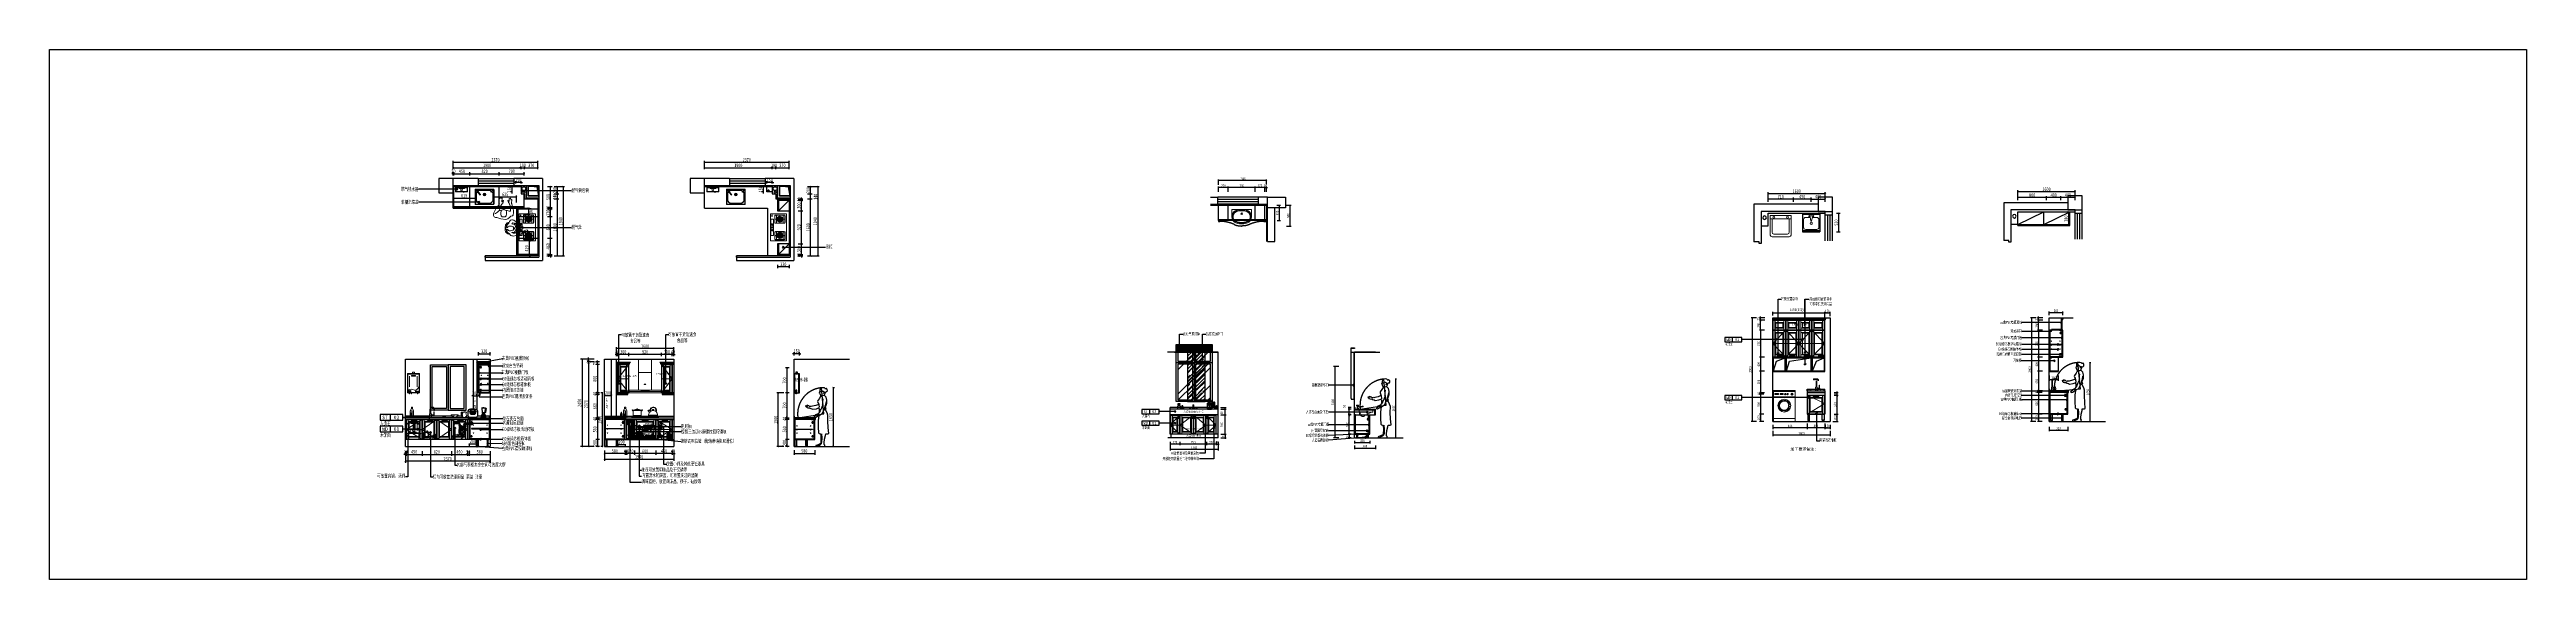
# Model space of a CAD drawing. Header units: millimetres. Extents: x 3104083 to 3173399, y -3165492 to -3044687.
# Drawn here: x 3104083 to 3173399, y -3165492 to -3150663 of the extents above; entities that cross this region are included whole.
import ezdxf
from ezdxf.enums import TextEntityAlignment as Align

# ---------------------------------------------------------------- set-up
doc = ezdxf.new("R2010")
doc.units = ezdxf.units.MM
doc.header["$LTSCALE"] = 500
doc.header["$MEASUREMENT"] = 0
doc.header["$PDMODE"] = 2
doc.linetypes.add('ACAD_ISO03W100', pattern=[30, 12, -18])
doc.linetypes.add('DASHDOTX2', pattern=[50.8, 25.4, -12.7, 0, -12.7])
doc.layers.get('0').update_dxf_attribs({"linetype": 'CONTINUOUS'})
doc.layers.get('DEFPOINTS').update_dxf_attribs({"linetype": 'CONTINUOUS'})
for name, color, linetype in [('1', 1, 'CONTINUOUS'), ('D-节点尺寸', 5, 'CONTINUOUS'), ('E-立面窗、幕墙', 146, 'CONTINUOUS'), ('E-立面造型线', 3, 'CONTINUOUS'), ('P-完成面', 3, 'CONTINUOUS'), ('W-基础引线', 35, 'CONTINUOUS'), ('W-文字', 35, 'CONTINUOUS'), ('ZB_厨柜', 7, 'CONTINUOUS'), ('zb厨柜', 7, 'CONTINUOUS'), ('台面', 4, 'CONTINUOUS'), ('柜体', 2, 'CONTINUOUS')]:
    doc.layers.add(name, color=color, linetype=linetype)
for name, color, linetype, lineweight in [('zb装饰', 252, 'CONTINUOUS', 5), ('zb辅助', 250, 'CONTINUOUS', 15), ('五金辅助件', 25, 'CONTINUOUS', 13), ('填充', 47, 'CONTINUOUS', 0), ('墙体', 6, 'CONTINUOUS', 25), ('家具1', 65, 'CONTINUOUS', 9), ('标注', 7, 'CONTINUOUS', 25), ('电器', 85, 'CONTINUOUS', 15), ('辅助线', 252, 'CONTINUOUS', 13)]:
    doc.layers.add(name, color=color, linetype=linetype, lineweight=lineweight)
doc.styles.add('DIM', font='SimSun.ttf', dxfattribs={"width": 0.7})
doc.styles.add('NAME-1', font='SIMHEI.TTF')
doc.styles.add('STYLE1', font='SimSun.ttf')
doc.styles.add('WORD-1', font='SimSun.ttf', dxfattribs={"width": 0.7})
doc.styles.add('Word-w', font='SimSun.ttf', dxfattribs={"width": 0.7})
doc.styles.add('ZB_宋体', font='SimSun.ttf', dxfattribs={"height": 80})
doc.styles.add('工程字', font='gbenor.shx', dxfattribs={"bigfont": 'gbcbig.shx'})
doc.styles.add('平面图尺寸', font='SimSun.ttf', dxfattribs={"height": 110})
doc.dimstyles.new('30', dxfattribs={"dimscale": 30, "dimtxt": 2.5, "dimasz": 1, "dimexe": 1, "dimexo": 1, "dimgap": 0.5, "dimtad": 1, "dimdec": 0, "dimzin": 0, "dimdsep": 46, "dimtxsty": 'DIM', "dimblk": 'ARCHTICK', "dimcen": 0, "dimclrd": 5, "dimclre": 5, "dimclrt": 35, "dimadec": 0, "dimazin": 0, "dimtfac": 0.5, "dimtdec": 0, "dimtix": 1, "dimtmove": 2, "dimatfit": 2, "dimldrblk": 'A', "dimfxl": 0, "dimtolj": 1, "dimtzin": 0, "dimlwd": -1, "dimlwe": -1, "dimarcsym": 0})
doc.dimstyles.new('40', dxfattribs={"dimscale": 40, "dimtxt": 2.5, "dimasz": 1, "dimexe": 1, "dimexo": 1, "dimgap": 0.5, "dimtad": 1, "dimdec": 0, "dimzin": 0, "dimdsep": 46, "dimtxsty": 'DIM', "dimblk": 'ARCHTICK', "dimcen": 0, "dimclrd": 5, "dimclre": 5, "dimclrt": 35, "dimadec": 0, "dimazin": 0, "dimtfac": 0.5, "dimtdec": 0, "dimtix": 1, "dimtmove": 2, "dimatfit": 2, "dimldrblk": 'A', "dimfxl": 0, "dimtolj": 1, "dimtzin": 0, "dimlwd": -1, "dimlwe": -1, "dimarcsym": 0})
doc.dimstyles.new('基础引线', dxfattribs={"dimtxt": 3, "dimasz": 0.7, "dimexe": 2, "dimexo": 6, "dimgap": 1, "dimtad": 1, "dimdec": 0, "dimdsep": 46, "dimtxsty": 'Standard', "dimblk1": 'A', "dimblk2": 'A', "dimsah": 1, "dimcen": 3, "dimdle": 200, "dimclrd": 256, "dimclre": 256, "dimclrt": 2, "dimadec": 0, "dimazin": 0, "dimtfac": 1, "dimtdec": 0, "dimtix": 1, "dimtmove": 1, "dimatfit": 3, "dimldrblk": 'A', "dimfxl": 0, "dimtvp": 1, "dimtolj": 1, "dimtzin": 0, "dimarcsym": 0})

# ---------------------------------------------------------------- blocks, each defined once
blk = doc.blocks.new('_ArchTick')
at = {"color": 0, "linetype": 'ByBlock', "const_width": 0.4}
blk.add_lwpolyline([(-0.5, -0.5), (0.5, 0.5)], dxfattribs=at)
blk = doc.blocks.new('*D1919')
at = {"layer": 'D-节点尺寸', "color": 5, "ltscale": 100}
for p, q in [((3115830, -3161692), (3115830, -3161750)), ((3116030, -3161710), (3115830, -3161710)), ((3116030, -3161692), (3116030, -3161750))]:
    blk.add_line(p, q, dxfattribs=at)
at = {"layer": 'DEFPOINTS', "color": 0, "ltscale": 100}
for p in [(3115830, -3161652), (3115830, -3161710), (3116030, -3161652)]:
    blk.add_point(p, dxfattribs=at)
at = {"layer": 'D-节点尺寸', "color": 5, "ltscale": 100, "xscale": 40, "yscale": 40, "zscale": 40, "rotation": 180}
blk.add_blockref('_ArchTick', (3115830, -3161710), dxfattribs=at)
at = {"layer": 'D-节点尺寸', "color": 5, "ltscale": 100, "xscale": 40, "yscale": 40, "zscale": 40}
blk.add_blockref('_ArchTick', (3116030, -3161710), dxfattribs=at)
at = {"layer": 'D-节点尺寸', "color": 35, "ltscale": 100, "insert": (3115930, -3161624), "char_height": 100, "attachment_point": 5, "style": 'DIM'}
blk.add_mtext('\\A1;200', dxfattribs=at)
blk = doc.blocks.new('A')
for p, q in [((-0.4, 0), (-2.1, 0)), ((-1.4, 1.1), (-1.1, 1.4)), ((-1.4, 1.1), (-0.4, 0)), ((-1.4, -1.1), (-0.4, 0)), ((-1.1, 1.4), (0, 0)), ((-1.1, -1.4), (0, 0)), ((-1.4, -1.1), (-1.1, -1.4))]:
    blk.add_line(p, q)
for points in [[(-1.4, 1.1), (-1.1, 1.4), (-0.4, 0), (0, 0)], [(-1.4, -1.1), (-1.1, -1.4), (-0.4, 0), (0, 0)]]:
    blk.add_solid(points)
blk = doc.blocks.new('*D1950')
at = {"layer": 'D-节点尺寸', "color": 5, "ltscale": 100}
for p, q in [((3119991, -3161702), (3119991, -3161760)), ((3119991, -3161720), (3120191, -3161720)), ((3120191, -3161702), (3120191, -3161760))]:
    blk.add_line(p, q, dxfattribs=at)
at = {"layer": 'DEFPOINTS', "color": 0, "ltscale": 100}
for p in [(3119991, -3161662), (3120191, -3161662), (3120191, -3161720)]:
    blk.add_point(p, dxfattribs=at)
at = {"layer": 'D-节点尺寸', "color": 5, "ltscale": 100, "xscale": 40, "yscale": 40, "zscale": 40}
for p, rotation in [((3119991, -3161720), 180.0000180626487), ((3120191, -3161720), 1.806264870351028e-05)]:
    blk.add_blockref('_ArchTick', p, dxfattribs=dict(at, rotation=rotation))
at = {"layer": 'D-节点尺寸', "color": 35, "ltscale": 100, "insert": (3120091, -3161644), "char_height": 100, "attachment_point": 5, "rotation": 0.00002, "style": 'DIM'}
blk.add_mtext('\\A1;200', dxfattribs=at)
blk = doc.blocks.new('油烟机立面')
at = {"layer": '电器'}
for points in [[(215450, -105459), (215450, -105457), (215437, -105457), (215437, -105459), (215445, -105459), (215437, -105466), (215437, -105467), (215450, -105467), (215450, -105466), (215441, -105466)], [(215487, -105460, -0.313741), (215488, -105459), (215491, -105459), (215491, -105467), (215494, -105467), (215494, -105459), (215496, -105459, -0.240846), (215498, -105460), (215498, -105467), (215500, -105467), (215500, -105461, 0.377099), (215497, -105457), (215488, -105457, 0.37664), (215484, -105461), (215484, -105467), (215487, -105467)]]:
    blk.add_hatch(color=256, dxfattribs=at).paths.add_polyline_path(points)
blk.add_hatch(color=256, dxfattribs=at).paths.add_polyline_path([(215450, -105461), (215446, -105464), (215450, -105464)], flags=17)
h = blk.add_hatch(color=256, dxfattribs=at)
h.paths.add_polyline_path([(215462, -105457), (215454, -105457), (215454, -105455), (215452, -105455), (215452, -105467), (215462, -105467, 0.850277)])
h.paths.add_polyline_path([(215454, -105459), (215461, -105459, -0.922619), (215461, -105466), (215454, -105466)], flags=16)
h = blk.add_hatch(color=256, dxfattribs=at)
h.paths.add_polyline_path([(215478, -105457), (215472, -105457, 0.93167), (215472, -105467), (215478, -105467, 0.890248)])
h.paths.add_polyline_path([(215473, -105459), (215477, -105459, -0.767482), (215477, -105466), (215473, -105466, -0.819914)], flags=16)
for p, q in [((215017, -105626), (215017, -105646)), ((215017, -105664), (215917, -105664))]:
    blk.add_line(p, q, dxfattribs=at)
for points in [[(215285, -105626), (215650, -105626), (215650, -105126), (215285, -105126)], [(215017, -105701), (215917, -105701), (215917, -105626), (215017, -105626)], [(215421, -105655), (215513, -105655), (215513, -105639), (215421, -105639)]]:
    blk.add_lwpolyline(points, close=True, dxfattribs=at)
for points in [[(215437, -105457), (215450, -105457), (215450, -105459), (215441, -105466), (215450, -105466), (215450, -105467), (215437, -105467), (215437, -105466), (215445, -105459), (215437, -105459), (215437, -105457)], [(215450, -105461), (215450, -105464), (215446, -105464), (215450, -105461)]]:
    blk.add_lwpolyline(points, dxfattribs=at)
for points in [[(215452, -105455), (215454, -105455), (215454, -105457), (215462, -105457, -0.850277), (215462, -105467), (215452, -105467), (215452, -105455)], [(215454, -105459), (215461, -105459, -0.922619), (215461, -105466), (215454, -105466), (215454, -105459)], [(215472, -105457), (215478, -105457, -0.890248), (215478, -105467), (215472, -105467, -0.93167), (215472, -105457)], [(215473, -105459), (215477, -105459, -0.767482), (215477, -105466), (215473, -105466, -0.819914), (215473, -105459, 0.006271)]]:
    blk.add_lwpolyline(points, format="xyb", dxfattribs=at)
for centre in [(215363, -105647), (215384, -105647), (215405, -105647), (215529, -105647), (215551, -105647), (215572, -105647)]:
    blk.add_circle(centre, 5, dxfattribs=at)
blk = doc.blocks.new('双灶具立面')
at = {"layer": '电器'}
for p, q in [((216303, -105479), (216299, -105486)), ((216300, -105492), (216300, -105626)), ((216300, -105492), (216523, -105492)), ((216303, -105479), (216518, -105479)), ((216310, -105636), (216513, -105636)), ((216353, -105667), (216407, -105667)), ((216469, -105667), (216416, -105667)), ((216518, -105479), (216523, -105486)), ((216523, -105626), (216523, -105492)), ((216723, -105625), (216978, -105625)), ((216760, -105500), (216770, -105491)), ((216770, -105491), (216797, -105506)), ((216792, -105667), (216845, -105667)), ((216908, -105667), (216855, -105667))]:
    blk.add_line(p, q, dxfattribs=at)
for points in [[(216251, -105687), (217011, -105687), (217011, -105701), (216251, -105701)], [(216296, -105486), (216526, -105486), (216526, -105492), (216296, -105492)], [(216301, -105678), (216521, -105678), (216521, -105687), (216301, -105687)], [(216407, -105636), (216416, -105636), (216416, -105678), (216407, -105678)], [(216588, -105654), (216603, -105654), (216603, -105674), (216588, -105674)], [(216589, -105653), (216602, -105653), (216599, -105650), (216592, -105650)], [(216589, -105654), (216602, -105654), (216602, -105653), (216589, -105653)], [(216590, -105679), (216601, -105679), (216601, -105687), (216590, -105687)], [(216673, -105654), (216658, -105654), (216658, -105674), (216673, -105674)], [(216672, -105653), (216659, -105653), (216662, -105650), (216669, -105650)], [(216672, -105654), (216659, -105654), (216659, -105653), (216672, -105653)], [(216671, -105679), (216660, -105679), (216660, -105687), (216671, -105687)], [(216960, -105678), (216740, -105678), (216740, -105687), (216960, -105687)], [(216855, -105636), (216845, -105636), (216845, -105678), (216855, -105678)]]:
    blk.add_lwpolyline(points, close=True, dxfattribs=at)
for points in [[(216266, -105471), (216278, -105471, -0.414214), (216280, -105473), (216280, -105478, -0.414214), (216278, -105480), (216266, -105480, -0.414214), (216264, -105478), (216264, -105473, -0.414214)], [(216402, -105448), (216419, -105448, -0.493574), (216421, -105451), (216419, -105461, -0.339069), (216417, -105462), (216404, -105462, -0.344102), (216403, -105461), (216400, -105451, -0.487982)], [(216555, -105471), (216543, -105471, 0.414214), (216541, -105473), (216541, -105478, 0.414214), (216543, -105480), (216555, -105480, 0.414214), (216557, -105478), (216557, -105473, 0.414214)], [(216579, -105674), (216612, -105674, -0.414214), (216613, -105675), (216613, -105678, -0.414214), (216612, -105679), (216579, -105679, -0.414214), (216578, -105678), (216578, -105675, -0.414214)], [(216682, -105674), (216649, -105674, 0.414214), (216648, -105675), (216648, -105678, 0.414214), (216649, -105679), (216682, -105679, 0.414214), (216683, -105678), (216683, -105675, 0.414214)], [(216871, -105469, 0.402537), (216870, -105465, 0.067385), (216835, -105465, 0.402537), (216834, -105469, -0.07149)]]:
    blk.add_lwpolyline(points, format="xyb", close=True, dxfattribs=at)
for points in [[(216301, -105678), (216301, -105636), (216356, -105636), (216351, -105642), (216314, -105646), (216314, -105678), (216301, -105678)], [(216326, -105678), (216326, -105671), (216353, -105667), (216361, -105653), (216407, -105653)], [(216361, -105653), (216361, -105650), (216407, -105650)], [(216407, -105640), (216407, -105636), (216416, -105636), (216416, -105640), (216416, -105676)], [(216461, -105653), (216461, -105650), (216416, -105650)], [(216496, -105678), (216496, -105671), (216469, -105667), (216461, -105653), (216416, -105653)], [(216521, -105678), (216521, -105636), (216466, -105636), (216471, -105642), (216509, -105646), (216509, -105678), (216521, -105678)], [(216740, -105678), (216740, -105636), (216795, -105636), (216790, -105642), (216752, -105646), (216752, -105678), (216740, -105678)], [(216765, -105678), (216765, -105671), (216792, -105667), (216800, -105653), (216845, -105653)], [(216800, -105653), (216800, -105650), (216845, -105650)], [(216855, -105640), (216855, -105636), (216845, -105636), (216845, -105640), (216845, -105676)], [(216900, -105653), (216900, -105650), (216855, -105650)], [(216935, -105678), (216935, -105671), (216908, -105667), (216900, -105653), (216855, -105653)], [(216960, -105678), (216960, -105636), (216905, -105636), (216910, -105642), (216948, -105646), (216948, -105678), (216960, -105678)]]:
    blk.add_lwpolyline(points, dxfattribs=at)
for points in [[(216780, -105516), (216740, -105485, 0.158704), (216707, -105490), (216754, -105544)], [(216977, -105636), (216723, -105636), (216723, -105630, -0.137974), (216754, -105544)], [(216787, -105500, -1.405435), (216927, -105516, 0.16979), (216937, -105524, 1.338865), (216773, -105492, 1.385235)], [(216780, -105516, -0.168283), (216853, -105494, -0.168061), (216927, -105516, -0.168061)], [(216831, -105495, -0.40785), (216831, -105492, -0.035387), (216853, -105490, -0.037521), (216875, -105491, -0.40785), (216875, -105495)], [(216846, -105490, 0.05089), (216848, -105489), (216848, -105468)], [(216860, -105490, -0.046424), (216858, -105489), (216857, -105468)], [(216937, -105524, -0.251111), (216977, -105636, -0.251111)]]:
    blk.add_lwpolyline(points, format="xyb", dxfattribs=at)
for centre, radius, start, end in [((216301, -105481), 33.5, 179.7296, 267.08062), ((216301, -105481), 23.5, 179.8175, 267.06198), ((216310, -105626), 10, 180, 270), ((216411, -105827), 365, 72.77885, 107.22115), ((216513, -105626), 10, 270, 0), ((216522, -105481), 23.5, 272.93802, 0.1825), ((216522, -105481), 33.5, 272.91938, 0.2704), ((216750, -105513), 30.5, 276.75901, 354.93406)]:
    blk.add_arc(centre, radius, start, end, dxfattribs=at)
blk = doc.blocks.new('热水器立面')
at = {"layer": '电器'}
for p, q in [((222981, -106072), (222981, -106372)), ((223198, -106072), (223198, -106372))]:
    blk.add_line(p, q, dxfattribs=at)
for points in [[(222919, -106539), (223259, -106539), (223259, -105999), (222919, -105999)], [(222930, -106529), (223248, -106529), (223248, -106010), (222930, -106010)], [(223033, -106051), (223146, -106051), (223146, -106073), (223033, -106073)], [(223061, -105999), (223117, -105999), (223117, -105956), (223061, -105956)], [(222960, -106512), (222965, -106512), (222965, -106468), (222960, -106468)], [(222968, -106539), (222976, -106539), (222976, -106567), (222968, -106567)], [(222973, -106512), (222979, -106512), (222979, -106468), (222973, -106468)], [(222986, -106512), (222991, -106512), (222991, -106468), (222986, -106468)], [(222999, -106512), (223005, -106512), (223005, -106468), (222999, -106468)], [(223012, -106512), (223018, -106512), (223018, -106468), (223012, -106468)], [(223030, -106539), (223038, -106539), (223038, -106567), (223030, -106567)], [(223154, -106492), (223156, -106492), (223156, -106504), (223154, -106504)], [(223180, -106494), (223181, -106493), (223189, -106502), (223188, -106503)], [(223201, -106539), (223209, -106539), (223209, -106567), (223201, -106567)]]:
    blk.add_lwpolyline(points, close=True, dxfattribs=at)
for centre, radius in [((223155, -106498), 8.03), ((223185, -106498), 8.03), ((223216, -106498), 8.03), ((223216, -106498), 2.63)]:
    blk.add_circle(centre, radius, dxfattribs=at)
blk.add_spline([(222930, -106481), (222988, -106438), (223156, -106458), (223248, -106344)], degree=3, dxfattribs=at)
blk = doc.blocks.new('双灶具平面')
at = {"layer": '电器'}
for points in [[(216297, -106363), (216297, -106361), (216284, -106361), (216284, -106363), (216292, -106363), (216284, -106370), (216284, -106371), (216297, -106371), (216297, -106370), (216288, -106370)], [(216334, -106364, -0.313741), (216335, -106363), (216338, -106363), (216338, -106371), (216341, -106371), (216341, -106363), (216343, -106363, -0.240846), (216345, -106364), (216345, -106371), (216347, -106371), (216347, -106365, 0.377099), (216344, -106361), (216335, -106361, 0.37664), (216331, -106365), (216331, -106371), (216334, -106371)], [(216606, -106363), (216605, -106361), (216604, -106363)], [(216609, -106363), (216608, -106361), (216607, -106363)], [(216632, -106387), (216631, -106385), (216629, -106387)], [(216632, -106387), (216631, -106385), (216631, -106387)], [(216686, -106363), (216685, -106361), (216684, -106363)], [(216689, -106363), (216688, -106361), (216687, -106363)], [(216712, -106387), (216711, -106385), (216709, -106387)], [(216712, -106387), (216711, -106385), (216711, -106387)]]:
    blk.add_hatch(color=256, dxfattribs=at).paths.add_polyline_path(points)
blk.add_hatch(color=256, dxfattribs=at).paths.add_polyline_path([(216297, -106365), (216293, -106368), (216297, -106368)], flags=17)
h = blk.add_hatch(color=256, dxfattribs=at)
h.paths.add_polyline_path([(216309, -106361), (216301, -106361), (216301, -106359), (216299, -106359), (216299, -106371), (216309, -106371, 0.850277)])
h.paths.add_polyline_path([(216301, -106363), (216308, -106363, -0.922619), (216308, -106370), (216301, -106370)], flags=16)
h = blk.add_hatch(color=256, dxfattribs=at)
h.paths.add_polyline_path([(216325, -106361), (216319, -106361, 0.93167), (216319, -106371), (216325, -106371, 0.890248)])
h.paths.add_polyline_path([(216320, -106363), (216324, -106363, -0.767482), (216324, -106370), (216320, -106370, -0.819914)], flags=16)
h = blk.add_hatch(color=256, dxfattribs=at)
edge = h.paths.add_edge_path()
edge.add_arc((216605, -106365), 0.2, 191.45916, 508.6401)
edge.add_arc((216605, -106365), 0.2, 148.6401, 191.45916)
h = blk.add_hatch(color=256, dxfattribs=at)
edge = h.paths.add_edge_path()
edge.add_arc((216608, -106365), 0.2, 191.45916, 395.25863)
edge.add_arc((216608, -106365), 0.2, 35.25863, 191.45916)
h = blk.add_hatch(color=256, dxfattribs=at)
edge = h.paths.add_edge_path()
edge.add_arc((216631, -106388), 0.2, 191.45916, 504.46342)
edge.add_arc((216631, -106388), 0.2, 144.46342, 191.45916)
h = blk.add_hatch(color=256, dxfattribs=at)
edge = h.paths.add_edge_path()
edge.add_arc((216685, -106365), 0.2, 191.45916, 508.6401)
edge.add_arc((216685, -106365), 0.2, 148.6401, 191.45916)
h = blk.add_hatch(color=256, dxfattribs=at)
edge = h.paths.add_edge_path()
edge.add_arc((216688, -106365), 0.2, 191.45916, 395.25863)
edge.add_arc((216688, -106365), 0.2, 35.25863, 191.45916)
h = blk.add_hatch(color=256, dxfattribs=at)
edge = h.paths.add_edge_path()
edge.add_arc((216711, -106388), 0.2, 191.45916, 504.46342)
edge.add_arc((216711, -106388), 0.2, 144.46342, 191.45916)
for p, q in [((216251, -106400), (216251, -105962)), ((216257, -105956), (217005, -105956)), ((216286, -106271), (216286, -106021)), ((216287, -106146), (216287, -106021)), ((216292, -106146), (216292, -106021)), ((216398, -106052), (216292, -106052)), ((216496, -106001), (216306, -106001)), ((216306, -106002), (216496, -106002)), ((216306, -106007), (216496, -106007)), ((216398, -106076), (216398, -106007)), ((216403, -106076), (216403, -106007)), ((216510, -106052), (216403, -106052)), ((216510, -106146), (216510, -106021)), ((216515, -106146), (216515, -106021)), ((216516, -106271), (216516, -106021)), ((216746, -106271), (216746, -106021)), ((216747, -106146), (216747, -106021)), ((216752, -106146), (216752, -106021)), ((216858, -106052), (216752, -106052)), ((216766, -106001), (216956, -106001)), ((216766, -106002), (216956, -106002)), ((216766, -106007), (216956, -106007)), ((216858, -106076), (216858, -106007)), ((216863, -106076), (216863, -106007)), ((216970, -106052), (216863, -106052)), ((216970, -106146), (216970, -106021)), ((216975, -106146), (216975, -106021)), ((216976, -106271), (216976, -106021)), ((217011, -105962), (217011, -106400)), ((217005, -106406), (216257, -106406)), ((216287, -106146), (216287, -106271)), ((216398, -106057), (216292, -106057)), ((216331, -106144), (216292, -106144)), ((216292, -106146), (216292, -106271)), ((216331, -106149), (216292, -106149)), ((216398, -106236), (216292, -106236)), ((216398, -106241), (216292, -106241)), ((216306, -106285), (216496, -106285)), ((216306, -106290), (216496, -106290)), ((216496, -106291), (216306, -106291)), ((216355, -106142), (216341, -106141)), ((216355, -106150), (216341, -106152)), ((216359, -106127), (216347, -106121)), ((216359, -106166), (216347, -106171)), ((216363, -106120), (216352, -106112)), ((216363, -106172), (216352, -106181)), ((216380, -106138), (216365, -106139)), ((216365, -106139), (216380, -106138)), ((216375, -106109), (216366, -106098)), ((216381, -106158), (216366, -106159)), ((216366, -106159), (216381, -106158)), ((216375, -106184), (216366, -106195)), ((216381, -106105), (216376, -106092)), ((216378, -106161), (216376, -106163)), ((216381, -106188), (216376, -106200)), ((216377, -106131), (216378, -106132)), ((216381, -106125), (216382, -106127)), ((216386, -106169), (216384, -106171)), ((216388, -106112), (216389, -106127)), ((216389, -106127), (216388, -106112)), ((216392, -106167), (216394, -106182)), ((216394, -106182), (216392, -106167)), ((216397, -106101), (216395, -106087)), ((216397, -106192), (216395, -106206)), ((216398, -106216), (216398, -106285)), ((216861, -106326), (216401, -106326)), ((216401, -106326), (216401, -106394)), ((216861, -106394), (216401, -106394)), ((216510, -106057), (216403, -106057)), ((216403, -106216), (216403, -106285)), ((216510, -106236), (216403, -106236)), ((216510, -106241), (216403, -106241)), ((216405, -106101), (216406, -106087)), ((216405, -106192), (216406, -106206)), ((216408, -106110), (216409, -106125)), ((216409, -106125), (216408, -106110)), ((216414, -106181), (216412, -106166)), ((216420, -106105), (216426, -106092)), ((216420, -106135), (216435, -106133)), ((216420, -106188), (216426, -106200)), ((216422, -106155), (216437, -106153)), ((216427, -106109), (216435, -106098)), ((216427, -106184), (216435, -106195)), ((216438, -106120), (216449, -106112)), ((216438, -106172), (216449, -106181)), ((216442, -106127), (216455, -106121)), ((216442, -106166), (216455, -106171)), ((216446, -106142), (216460, -106141)), ((216446, -106150), (216460, -106152)), ((216471, -106144), (216510, -106144)), ((216471, -106149), (216510, -106149)), ((216510, -106146), (216510, -106271)), ((216515, -106146), (216515, -106271)), ((216545, -106342), (216545, -106378)), ((216550, -106341), (216550, -106349)), ((216550, -106349), (216552, -106349)), ((216552, -106341), (216552, -106349)), ((216557, -106342), (216557, -106378)), ((216604, -106363), (216605, -106361)), ((216604, -106363), (216606, -106363)), ((216606, -106363), (216605, -106361)), ((216607, -106363), (216608, -106361)), ((216607, -106363), (216609, -106363)), ((216609, -106363), (216608, -106361)), ((216625, -106342), (216625, -106378)), ((216629, -106387), (216631, -106385)), ((216629, -106387), (216632, -106387)), ((216630, -106341), (216630, -106349)), ((216630, -106349), (216632, -106349)), ((216632, -106387), (216631, -106385)), ((216632, -106341), (216632, -106349)), ((216637, -106342), (216637, -106378)), ((216684, -106363), (216685, -106361)), ((216684, -106363), (216686, -106363)), ((216686, -106363), (216685, -106361)), ((216687, -106363), (216688, -106361)), ((216687, -106363), (216689, -106363)), ((216689, -106363), (216688, -106361)), ((216705, -106342), (216705, -106378)), ((216709, -106387), (216711, -106385)), ((216709, -106387), (216712, -106387)), ((216710, -106341), (216710, -106349)), ((216710, -106349), (216712, -106349)), ((216712, -106387), (216711, -106385)), ((216712, -106341), (216712, -106349)), ((216717, -106342), (216717, -106378)), ((216747, -106146), (216747, -106271)), ((216858, -106057), (216752, -106057)), ((216791, -106144), (216752, -106144)), ((216752, -106146), (216752, -106271)), ((216791, -106149), (216752, -106149)), ((216858, -106236), (216752, -106236)), ((216858, -106241), (216752, -106241)), ((216766, -106285), (216956, -106285)), ((216766, -106290), (216956, -106290)), ((216766, -106291), (216956, -106291)), ((216793, -106149), (216801, -106151)), ((216794, -106139), (216801, -106141)), ((216795, -106160), (216803, -106160)), ((216796, -106128), (216803, -106132)), ((216797, -106170), (216806, -106169)), ((216799, -106118), (216806, -106123)), ((216802, -106180), (216810, -106177)), ((216804, -106109), (216810, -106115)), ((216804, -106142), (216815, -106146)), ((216804, -106151), (216816, -106153)), ((216806, -106134), (216816, -106139)), ((216806, -106160), (216817, -106160)), ((216808, -106125), (216818, -106132)), ((216808, -106188), (216815, -106185)), ((216809, -106168), (216820, -106166)), ((216811, -106101), (216816, -106107)), ((216812, -106117), (216820, -106125)), ((216813, -106176), (216823, -106173)), ((216815, -106196), (216822, -106191)), ((216818, -106110), (216824, -106119)), ((216818, -106183), (216828, -106178)), ((216819, -106094), (216822, -106101)), ((216823, -106203), (216829, -106197)), ((216824, -106104), (216829, -106114)), ((216824, -106189), (216833, -106183)), ((216838, -106148), (216825, -106155)), ((216825, -106155), (216838, -106148)), ((216827, -106088), (216830, -106095)), ((216831, -106098), (216834, -106109)), ((216831, -106195), (216839, -106187)), ((216833, -106208), (216837, -106201)), ((216842, -106134), (216834, -106121)), ((216834, -106121), (216842, -106134)), ((216835, -106173), (216848, -106165)), ((216837, -106083), (216838, -106091)), ((216839, -106094), (216841, -106106)), ((216841, -106141), (216839, -106140)), ((216839, -106199), (216846, -106189)), ((216844, -106135), (216841, -106134)), ((216843, -106211), (216846, -106204)), ((216847, -106080), (216847, -106088)), ((216847, -106092), (216847, -106103)), ((216848, -106201), (216853, -106191)), ((216859, -106124), (216852, -106111)), ((216852, -106111), (216859, -106124)), ((216853, -106213), (216856, -106206)), ((216856, -106090), (216854, -106101)), ((216858, -106079), (216856, -106087)), ((216857, -106203), (216860, -106192)), ((216858, -106216), (216858, -106285)), ((216865, -106090), (216861, -106101)), ((216865, -106090), (216861, -106101)), ((216861, -106326), (216861, -106394)), ((216862, -106169), (216870, -106182)), ((216970, -106057), (216863, -106057)), ((216863, -106216), (216863, -106285)), ((216970, -106236), (216863, -106236)), ((216970, -106241), (216863, -106241)), ((216864, -106214), (216865, -106206)), ((216865, -106126), (216865, -106124)), ((216865, -106203), (216867, -106191)), ((216868, -106079), (216866, -106087)), ((216868, -106079), (216866, -106087)), ((216867, -106118), (216866, -106120)), ((216873, -106091), (216868, -106102)), ((216873, -106091), (216868, -106102)), ((216871, -106128), (216872, -106126)), ((216886, -106120), (216873, -106128)), ((216873, -106128), (216886, -106120)), ((216874, -106121), (216873, -106123)), ((216874, -106201), (216874, -106190)), ((216874, -106213), (216874, -106204)), ((216879, -106081), (216875, -106089)), ((216879, -106081), (216875, -106089)), ((216882, -106094), (216875, -106103)), ((216882, -106094), (216875, -106103)), ((216887, -106172), (216879, -106159)), ((216879, -106159), (216887, -106172)), ((216883, -106198), (216881, -106187)), ((216890, -106098), (216882, -106106)), ((216890, -106098), (216882, -106106)), ((216896, -106137), (216883, -106145)), ((216883, -106145), (216896, -106137)), ((216884, -106210), (216883, -106202)), ((216889, -106085), (216884, -106092)), ((216889, -106085), (216884, -106092)), ((216890, -106194), (216887, -106184)), ((216897, -106103), (216888, -106110)), ((216897, -106103), (216888, -106110)), ((216894, -106205), (216891, -106197)), ((216898, -106090), (216892, -106096)), ((216898, -106090), (216892, -106096)), ((216898, -106189), (216892, -106179)), ((216903, -106109), (216893, -106115)), ((216903, -106109), (216893, -106115)), ((216904, -106183), (216897, -106174)), ((216909, -106117), (216898, -106120)), ((216909, -106117), (216898, -106120)), ((216903, -106199), (216899, -106192)), ((216906, -106097), (216900, -106101)), ((216906, -106097), (216900, -106101)), ((216913, -106124), (216901, -106126)), ((216913, -106124), (216901, -106126)), ((216909, -106176), (216901, -106168)), ((216915, -106133), (216904, -106133)), ((216915, -106133), (216904, -106133)), ((216913, -106168), (216904, -106161)), ((216916, -106159), (216905, -106154)), ((216916, -106159), (216905, -106154)), ((216913, -106104), (216906, -106108)), ((216913, -106104), (216906, -106108)), ((216917, -106142), (216906, -106140)), ((216917, -106142), (216906, -106140)), ((216917, -106150), (216906, -106147)), ((216917, -106150), (216906, -106147)), ((216910, -106192), (216906, -106185)), ((216917, -106184), (216911, -106178)), ((216919, -106113), (216912, -106116)), ((216919, -106113), (216912, -106116)), ((216922, -106174), (216915, -106170)), ((216924, -106123), (216916, -106124)), ((216924, -106123), (216916, -106124)), ((216926, -106164), (216918, -106161)), ((216926, -106164), (216918, -106161)), ((216927, -106133), (216919, -106133)), ((216927, -106133), (216919, -106133)), ((216928, -106143), (216920, -106142)), ((216928, -106143), (216920, -106142)), ((216928, -106154), (216920, -106151)), ((216928, -106154), (216920, -106151)), ((216931, -106144), (216970, -106144)), ((216931, -106149), (216970, -106149)), ((216970, -106146), (216970, -106271)), ((216975, -106146), (216975, -106271))]:
    blk.add_line(p, q, dxfattribs=at)
for points in [[(216284, -106361), (216297, -106361), (216297, -106363), (216288, -106370), (216297, -106370), (216297, -106371), (216284, -106371), (216284, -106370), (216292, -106363), (216284, -106363), (216284, -106361)], [(216297, -106365), (216297, -106368), (216293, -106368), (216297, -106365)]]:
    blk.add_lwpolyline(points, dxfattribs=at)
for points in [[(216299, -106359), (216301, -106359), (216301, -106361), (216309, -106361, -0.850277), (216309, -106371), (216299, -106371), (216299, -106359)], [(216301, -106363), (216308, -106363, -0.922619), (216308, -106370), (216301, -106370), (216301, -106363)], [(216319, -106361), (216325, -106361, -0.890248), (216325, -106371), (216319, -106371, -0.93167), (216319, -106361)], [(216320, -106363), (216324, -106363, -0.767482), (216324, -106370), (216320, -106370, -0.819914), (216320, -106363, 0.006271)]]:
    blk.add_lwpolyline(points, format="xyb", dxfattribs=at)
for centre, radius in [((216401, -106146), 45.5), ((216379, -106128), 3.25), ((216380, -106167), 3.25), ((216401, -106146), 22.5), ((216401, -106146), 17), ((216401, -106146), 17), ((216401, -106146), 12.5), ((216551, -106360), 19), ((216565, -106347), 0.218), ((216566, -106348), 0.218), ((216568, -106350), 0.218), ((216568, -106351), 0.218), ((216569, -106354), 0.218), ((216570, -106355), 0.218), ((216570, -106357), 0.218), ((216570, -106359), 0.218), ((216605, -106365), 0.2), ((216608, -106365), 0.2), ((216631, -106360), 19), ((216631, -106388), 0.2), ((216685, -106365), 0.2), ((216688, -106365), 0.2), ((216711, -106360), 19), ((216711, -106388), 0.2), ((216861, -106146), 59.5), ((216861, -106146), 56.4), ((216861, -106146), 45.5), ((216861, -106146), 17), ((216861, -106146), 12.5)]:
    blk.add_circle(centre, radius, dxfattribs=at)
for centre, radius, start, end in [((216257, -105962), 6, 90, 180), ((216306, -106021), 20, 90, 180), ((216306, -106021), 19, 90, 180), ((216306, -106021), 14, 90, 180), ((216496, -106021), 20, 0, 90), ((216496, -106021), 19, 0, 90), ((216496, -106021), 14, 0, 90), ((216766, -106021), 20, 90, 180), ((216766, -106021), 19, 90, 180), ((216766, -106021), 14, 90, 180), ((216956, -106021), 20, 0, 90), ((216956, -106021), 19, 0, 90), ((216956, -106021), 14, 0, 90), ((217005, -105962), 6, 0, 90), ((216257, -106400), 6, 180, 270), ((216306, -106271), 20, 180, 270), ((216306, -106271), 19, 180, 270), ((216306, -106271), 14, 180, 270), ((216401, -106146), 80, 122.63278, 178.20922), ((216401, -106146), 80, 181.79078, 268.20922), ((216401, -106146), 75, 122.63278, 178.08979), ((216401, -106146), 75, 181.91021, 268.08979), ((216331, -106146), 2.5, 270, 90), ((216401, -106146), 67.5, 90, 180), ((216401, -106146), 67.5, 180, 270), ((216401, -106146), 59.5, 155.0435, 174.9565), ((216401, -106146), 59.5, 185.0435, 204.9565), ((216401, -106146), 59.5, 125.0435, 144.9565), ((216401, -106146), 48.3, 174.9565, 185.0435), ((216401, -106146), 59.5, 215.0435, 234.9565), ((216401, -106146), 48.3, 144.9565, 155.0435), ((216401, -106146), 48.3, 204.9565, 215.0435), ((216401, -106146), 80, 91.79078, 122.61503), ((216364, -106133), 6.5, 159.971, 275), ((216401, -106146), 75, 91.91021, 122.61503), ((216367, -106166), 6.5, 95, 210.029), ((216401, -106146), 48.3, 114.9565, 125.0435), ((216401, -106146), 48.3, 234.9565, 245.0435), ((216380, -106167), 5.5, 129.6511, 320.3489), ((216379, -106128), 3.5, 50, 230), ((216401, -106146), 59.5, 95.0435, 114.9565), ((216401, -106146), 26, 149.59407, 162.38014), ((216401, -106146), 59.5, 245.0435, 264.9565), ((216401, -106146), 25, 118.57818, 161.41985), ((216381, -106113), 6.5, 5, 120.029), ((216377, -106133), 1, 329.59407, 50), ((216401, -106146), 26, 207.6179, 211.06974), ((216378, -106160), 1, 315, 31.06974), ((216401, -106146), 25, 208.57621, 251.42182), ((216383, -106126), 1, 230, 310.40593), ((216401, -106146), 26, 117.61986, 130.40593), ((216387, -106183), 6.5, 249.971, 5), ((216387, -106169), 1, 58.93026, 135), ((216401, -106146), 26, 238.93026, 252.38014), ((216401, -106146), 48.3, 84.9565, 95.0435), ((216401, -106146), 48.3, 264.9565, 275.0435), ((216401, -106076), 2.5, 180, 0), ((216401, -106216), 2.5, 0, 180), ((216401, -106146), 67.5, 0, 90), ((216401, -106146), 67.5, 270, 0), ((216401, -106146), 80, 1.79078, 88.20922), ((216401, -106146), 75, 1.91021, 88.08979), ((216401, -106146), 80, 271.79078, 358.20922), ((216401, -106146), 75, 271.91021, 358.08979), ((216401, -106146), 59.5, 65.0435, 84.9565), ((216401, -106146), 59.5, 275.0435, 294.9565), ((216414, -106110), 6.5, 69.971, 185), ((216401, -106146), 26, 27.6179, 72.38014), ((216401, -106146), 25, 28.57621, 71.42182), ((216401, -106146), 26, 297.61986, 342.37817), ((216401, -106146), 25, 298.57818, 341.41985), ((216420, -106180), 6.5, 185, 300.02897), ((216401, -106146), 22.5, 323.29238, 6.71434), ((216401, -106146), 48.3, 54.9565, 65.0435), ((216401, -106146), 48.3, 294.9565, 305.0435), ((216401, -106146), 59.5, 35.0435, 54.9565), ((216434, -106127), 6.5, 275, 30.029), ((216401, -106146), 59.5, 305.0435, 324.9565), ((216437, -106160), 6.5, 339.96903, 94.99803), ((216401, -106146), 48.3, 24.9565, 35.0435), ((216401, -106146), 48.3, 324.9565, 335.0435), ((216401, -106146), 48.3, 354.9565, 5.0435), ((216401, -106146), 59.5, 5.0435, 24.9565), ((216401, -106146), 59.5, 335.0435, 354.9565), ((216471, -106146), 2.5, 90, 270), ((216496, -106271), 20, 270, 0), ((216496, -106271), 14, 270, 0), ((216496, -106271), 19, 270, 0), ((216609, -106362), 6.21, 129.47161, 180), ((216605, -106362), 1.69, 180, 224.68704), ((216617, -106357), 11.2, 182.47988, 204.07061), ((216613, -106362), 6.21, 129.47161, 180), ((216605, -106362), 1.69, 315.31296, 24.07061), ((216608, -106362), 1.69, 180, 224.68704), ((216620, -106357), 11.2, 182.47988, 204.07061), ((216608, -106362), 1.69, 315.31296, 24.07061), ((216635, -106386), 6.21, 129.47161, 180), ((216631, -106386), 1.69, 180, 224.68704), ((216642, -106381), 11.2, 182.47988, 204.07061), ((216631, -106386), 1.69, 315.31296, 24.07061), ((216689, -106362), 6.21, 129.47161, 180), ((216685, -106362), 1.69, 180, 224.68704), ((216697, -106357), 11.2, 182.47988, 204.07061), ((216693, -106362), 6.21, 129.47161, 180), ((216685, -106362), 1.69, 315.31296, 24.07061), ((216688, -106362), 1.69, 180, 224.68704), ((216700, -106357), 11.2, 182.47988, 204.07061), ((216688, -106362), 1.69, 315.31296, 24.07061), ((216715, -106386), 6.21, 129.47161, 180), ((216711, -106386), 1.69, 180, 224.68704), ((216722, -106381), 11.2, 182.47988, 204.07061), ((216711, -106386), 1.69, 315.31296, 24.07061), ((216766, -106271), 20, 180, 270), ((216766, -106271), 19, 180, 270), ((216766, -106271), 14, 180, 270), ((216861, -106146), 80, 91.79078, 178.20922), ((216861, -106146), 80, 91.79078, 178.20922), ((216861, -106146), 80, 122.63278, 178.20922), ((216861, -106146), 80, 181.79078, 268.20922), ((216861, -106146), 80, 181.79078, 268.20922), ((216861, -106146), 80, 181.79078, 268.20922), ((216861, -106146), 77.5, 91.84857, 178.15143), ((216861, -106146), 77.5, 181.84857, 268.15143), ((216861, -106146), 75, 91.91021, 178.08979), ((216861, -106146), 75, 91.91021, 178.08979), ((216861, -106146), 75, 122.63278, 178.08979), ((216861, -106146), 75, 181.91021, 268.08979), ((216861, -106146), 75, 181.91021, 268.08979), ((216861, -106146), 75, 181.91021, 268.08979), ((216861, -106146), 72.5, 91.97611, 178.02389), ((216861, -106146), 72.5, 181.97611, 268.02389), ((216791, -106146), 2.5, 270, 90), ((216791, -106146), 2.5, 270, 90), ((216861, -106146), 67.5, 90, 180), ((216861, -106146), 67.5, 92.12255, 177.87745), ((216861, -106146), 67.5, 92.12255, 177.87745), ((216861, -106146), 67.5, 92.12255, 177.87745), ((216861, -106146), 67.5, 180, 270), ((216861, -106146), 67.5, 182.12255, 267.87745), ((216861, -106146), 67.5, 182.12255, 267.87745), ((216861, -106146), 67.5, 182.12255, 267.87745), ((216861, -106146), 45.5, 145.029, 184.971), ((216822, -106150), 6.5, 184.971, 300), ((216861, -106146), 80, 91.79078, 122.61503), ((216861, -106146), 75, 91.91021, 122.61503), ((216829, -106124), 6.5, 30, 145.029), ((216834, -106134), 5.5, 36.41333, 273.58667), ((216838, -106178), 6.5, 120, 235.02897), ((216834, -106140), 1, 347.204, 93.58667), ((216861, -106146), 26, 167.204, 187.38014), ((216861, -106146), 45.5, 235.02897, 274.96903), ((216839, -106130), 1, 216.41333, 322.796), ((216862, -106147), 26, 149.83639, 160.16361), ((216839, -106139), 1, 160.16361, 245), ((216861, -106146), 22.5, 163.30511, 183.6122), ((216861, -106146), 20.5, 164.12196, 60.87804), ((216841, -106135), 1, 65, 149.83639), ((216861, -106146), 22.5, 146.3878, 146.69489), ((216861, -106146), 20.5, 79.12196, 145.87804), ((216861, -106146), 26, 232.61986, 277.37817), ((216861, -106146), 22.5, 236.3878, 273.61023), ((216857, -106108), 6.5, 94.971, 210), ((216861, -106146), 45.5, 55.029, 94.971), ((216861, -106146), 26, 79.59407, 97.38014), ((216861, -106076), 2.5, 180, 0), ((216861, -106076), 2.5, 180, 0), ((216861, -106216), 2.5, 0, 180), ((216861, -106216), 2.5, 0, 180), ((216861, -106146), 22.5, 78.30511, 93.6122), ((216861, -106146), 67.5, 0, 90), ((216861, -106146), 67.5, 270, 0), ((216861, -106146), 80, 1.79078, 88.20922), ((216861, -106146), 80, 1.79078, 88.20922), ((216861, -106146), 80, 1.79078, 88.20922), ((216861, -106146), 77.5, 1.84857, 88.15143), ((216861, -106146), 75, 1.91021, 88.08979), ((216861, -106146), 75, 1.91021, 88.08979), ((216861, -106146), 75, 1.91021, 88.08979), ((216861, -106146), 72.5, 1.97611, 88.02389), ((216861, -106146), 67.5, 2.12255, 87.87745), ((216861, -106146), 67.5, 2.12255, 87.87745), ((216861, -106146), 67.5, 2.12255, 87.87745), ((216861, -106146), 80, 271.79078, 358.20922), ((216861, -106146), 75, 271.91021, 358.08979), ((216861, -106146), 80, 271.79078, 358.20922), ((216861, -106146), 75, 271.91021, 358.08979), ((216861, -106146), 67.5, 272.12255, 357.87745), ((216861, -106146), 67.5, 272.12255, 357.87745), ((216861, -106146), 67.5, 272.12255, 357.87745), ((216861, -106146), 72.5, 271.97611, 358.02389), ((216861, -106146), 77.5, 271.84857, 358.15143), ((216861, -106146), 75, 271.91021, 315.8509), ((216861, -106146), 80, 271.79078, 315.8509), ((216866, -106120), 1, 259.59407, 340), ((216866, -106124), 1, 75.16361, 160), ((216864, -106185), 6.5, 274.96903, 29.99803), ((216870, -106120), 3.5, 340, 160), ((216860, -106148), 26, 64.83639, 75.16361), ((216871, -106126), 1, 340, 64.83639), ((216861, -106146), 22.5, 56.3878, 61.69489), ((216874, -106123), 1, 160, 240.40593), ((216861, -106146), 26, 52.61986, 60.40593), ((216861, -106146), 22.5, 326.38583, 3.6122), ((216861, -106146), 26, 322.6179, 7.38014), ((216883, -106114), 6.5, 300, 55.029), ((216893, -106169), 6.5, 210, 325.029), ((216899, -106143), 6.5, 4.971, 120), ((216861, -106146), 45.5, 325.029, 4.971), ((216861, -106146), 75, 320.1491, 358.08979), ((216861, -106146), 80, 320.1491, 358.20922), ((216931, -106146), 2.5, 90, 270), ((216931, -106146), 2.5, 90, 270), ((216956, -106271), 20, 270, 0), ((216956, -106271), 14, 270, 0), ((216956, -106271), 19, 270, 0), ((217005, -106400), 6, 270, 0)]:
    blk.add_arc(centre, radius, start, end, dxfattribs=at)
for points in [[(216523, -106360), (216523, -106359), (216523, -106359), (216524, -106359)], [(216523, -106362), (216523, -106362), (216523, -106360), (216523, -106360)], [(216523, -106360), (216523, -106360), (216523, -106360), (216523, -106360)], [(216523, -106360), (216523, -106360), (216523, -106360), (216523, -106360)], [(216523, -106360), (216523, -106360), (216523, -106360), (216523, -106360)], [(216524, -106362), (216524, -106362), (216523, -106362), (216523, -106362)], [(216524, -106359), (216524, -106359), (216524, -106359), (216524, -106359)], [(216524, -106359), (216524, -106359), (216524, -106362), (216524, -106362)], [(216526, -106349), (216526, -106349), (216525, -106349), (216525, -106349)], [(216525, -106349), (216525, -106349), (216525, -106349), (216525, -106349)], [(216525, -106349), (216526, -106349), (216526, -106349), (216526, -106349)], [(216526, -106351), (216526, -106351), (216526, -106349), (216526, -106349)], [(216526, -106349), (216526, -106349), (216526, -106349), (216526, -106349)], [(216526, -106349), (216526, -106349), (216526, -106349), (216526, -106349)], [(216526, -106349), (216526, -106349), (216526, -106351), (216526, -106351)], [(216526, -106351), (216526, -106351), (216526, -106351), (216526, -106351)], [(216526, -106360), (216526, -106360), (216526, -106360), (216526, -106360)], [(216526, -106361), (216526, -106361), (216526, -106361), (216526, -106360)], [(216526, -106360), (216526, -106361), (216526, -106361), (216526, -106361)], [(216526, -106360), (216526, -106360), (216526, -106360), (216526, -106360)], [(216527, -106370), (216526, -106369), (216526, -106369), (216526, -106369)], [(216526, -106369), (216526, -106369), (216527, -106369), (216527, -106369)], [(216528, -106349), (216528, -106349), (216527, -106349), (216527, -106349)], [(216527, -106349), (216527, -106349), (216527, -106349), (216527, -106349)], [(216527, -106349), (216528, -106349), (216528, -106349), (216528, -106349)], [(216527, -106368), (216527, -106368), (216527, -106368), (216527, -106368)], [(216527, -106369), (216527, -106369), (216527, -106369), (216527, -106369)], [(216527, -106369), (216527, -106369), (216527, -106369), (216527, -106369)], [(216527, -106369), (216527, -106369), (216527, -106369), (216527, -106369)], [(216528, -106351), (216528, -106351), (216528, -106349), (216528, -106349)], [(216528, -106349), (216528, -106349), (216528, -106349), (216528, -106349)], [(216528, -106349), (216528, -106349), (216528, -106349), (216528, -106349)], [(216528, -106349), (216528, -106349), (216528, -106351), (216528, -106351)], [(216528, -106351), (216528, -106351), (216528, -106351), (216528, -106351)], [(216528, -106360), (216528, -106360), (216528, -106360), (216528, -106360)], [(216528, -106361), (216528, -106361), (216528, -106361), (216528, -106360)], [(216528, -106360), (216528, -106361), (216528, -106361), (216528, -106361)], [(216528, -106360), (216528, -106360), (216528, -106360), (216528, -106360)], [(216528, -106368), (216528, -106368), (216528, -106368), (216528, -106369)], [(216528, -106369), (216528, -106369), (216528, -106369), (216528, -106369)], [(216529, -106369), (216530, -106369), (216530, -106369), (216530, -106369)], [(216531, -106342), (216531, -106342), (216530, -106342), (216530, -106342)], [(216530, -106342), (216530, -106342), (216530, -106342), (216530, -106342)], [(216530, -106342), (216531, -106342), (216531, -106342), (216531, -106342)], [(216530, -106351), (216530, -106350), (216530, -106350), (216530, -106350)], [(216531, -106357), (216531, -106357), (216530, -106356), (216531, -106356)], [(216530, -106368), (216530, -106368), (216530, -106368), (216530, -106369)], [(216530, -106369), (216530, -106369), (216530, -106369), (216530, -106369)], [(216531, -106344), (216531, -106344), (216531, -106342), (216531, -106342)], [(216531, -106342), (216531, -106342), (216531, -106342), (216531, -106342)], [(216531, -106342), (216531, -106342), (216531, -106342), (216531, -106342)], [(216531, -106342), (216531, -106342), (216531, -106344), (216531, -106344)], [(216531, -106344), (216531, -106344), (216531, -106344), (216531, -106344)], [(216531, -106349), (216531, -106349), (216531, -106350), (216531, -106350)], [(216531, -106350), (216531, -106350), (216531, -106350), (216531, -106351)], [(216531, -106356), (216531, -106356), (216531, -106356), (216531, -106356)], [(216531, -106356), (216531, -106356), (216532, -106356), (216531, -106356)], [(216531, -106356), (216531, -106357), (216531, -106357), (216531, -106357)], [(216531, -106360), (216531, -106360), (216531, -106360), (216531, -106360)], [(216531, -106360), (216531, -106360), (216531, -106361), (216531, -106361)], [(216531, -106364), (216531, -106363), (216531, -106364), (216531, -106364)], [(216531, -106364), (216532, -106364), (216531, -106364), (216531, -106365)], [(216531, -106376), (216531, -106376), (216531, -106376), (216531, -106376)], [(216531, -106376), (216531, -106376), (216531, -106376), (216531, -106376)], [(216532, -106343), (216532, -106342), (216532, -106342), (216533, -106342)], [(216532, -106344), (216532, -106344), (216532, -106344), (216533, -106343)], [(216533, -106343), (216533, -106343), (216532, -106343), (216532, -106343)], [(216534, -106344), (216534, -106344), (216532, -106344), (216532, -106344)], [(216532, -106344), (216532, -106344), (216532, -106344), (216532, -106344)], [(216532, -106353), (216532, -106353), (216532, -106353), (216532, -106352)], [(216532, -106352), (216532, -106352), (216532, -106352), (216532, -106352)], [(216532, -106352), (216533, -106352), (216533, -106353), (216533, -106353)], [(216533, -106353), (216532, -106353), (216532, -106353), (216532, -106353)], [(216532, -106367), (216532, -106367), (216532, -106367), (216533, -106368)], [(216532, -106368), (216532, -106368), (216532, -106367), (216532, -106367)], [(216533, -106368), (216533, -106368), (216533, -106368), (216532, -106368)], [(216532, -106368), (216532, -106368), (216532, -106368), (216532, -106368)], [(216532, -106376), (216532, -106376), (216532, -106375), (216532, -106375)], [(216532, -106377), (216532, -106377), (216532, -106377), (216532, -106376)], [(216532, -106376), (216532, -106376), (216532, -106376), (216532, -106376)], [(216532, -106376), (216532, -106376), (216532, -106376), (216532, -106376)], [(216532, -106376), (216532, -106376), (216532, -106376), (216532, -106376)], [(216532, -106376), (216532, -106377), (216532, -106377), (216532, -106377)], [(216532, -106377), (216532, -106377), (216532, -106377), (216532, -106377)], [(216532, -106377), (216532, -106377), (216532, -106377), (216532, -106377)], [(216533, -106342), (216533, -106342), (216533, -106342), (216533, -106343)], [(216533, -106343), (216533, -106343), (216533, -106343), (216533, -106343)], [(216533, -106343), (216533, -106343), (216533, -106343), (216533, -106343)], [(216534, -106343), (216533, -106343), (216533, -106343), (216533, -106343)], [(216533, -106343), (216533, -106343), (216533, -106343), (216533, -106344)], [(216533, -106344), (216533, -106344), (216533, -106344), (216533, -106344)], [(216533, -106344), (216533, -106344), (216534, -106344), (216534, -106344)], [(216534, -106350), (216533, -106349), (216533, -106349), (216534, -106349)], [(216534, -106371), (216533, -106371), (216533, -106371), (216534, -106371)], [(216534, -106344), (216534, -106344), (216534, -106344), (216534, -106344)], [(216534, -106349), (216534, -106349), (216534, -106349), (216534, -106349)], [(216534, -106349), (216534, -106349), (216535, -106349), (216534, -106349)], [(216534, -106349), (216534, -106350), (216534, -106350), (216534, -106350)], [(216534, -106371), (216534, -106371), (216534, -106371), (216534, -106371)], [(216534, -106371), (216535, -106371), (216534, -106371), (216534, -106372)], [(216534, -106372), (216534, -106372), (216534, -106372), (216534, -106371)], [(216534, -106375), (216535, -106376), (216535, -106376), (216535, -106376)], [(216534, -106377), (216534, -106377), (216534, -106377), (216534, -106376)], [(216535, -106376), (216535, -106377), (216535, -106377), (216534, -106377)], [(216536, -106343), (216536, -106343), (216536, -106342), (216535, -106342)], [(216535, -106344), (216536, -106343), (216536, -106343), (216536, -106343)], [(216536, -106342), (216536, -106342), (216536, -106343), (216536, -106343)], [(216536, -106343), (216536, -106343), (216536, -106343), (216536, -106344)], [(216536, -106347), (216536, -106346), (216536, -106346), (216536, -106346)], [(216536, -106346), (216536, -106346), (216537, -106346), (216537, -106346)], [(216537, -106347), (216537, -106347), (216536, -106347), (216536, -106347)], [(216536, -106374), (216536, -106374), (216537, -106374), (216537, -106374)], [(216536, -106375), (216536, -106374), (216536, -106374), (216536, -106374)], [(216537, -106375), (216537, -106375), (216536, -106375), (216536, -106375)], [(216537, -106346), (216537, -106346), (216537, -106346), (216537, -106347)], [(216537, -106374), (216537, -106374), (216537, -106374), (216537, -106375)], [(216539, -106376), (216539, -106376), (216539, -106376), (216540, -106376)], [(216539, -106377), (216539, -106377), (216539, -106377), (216539, -106376)], [(216540, -106377), (216540, -106377), (216539, -106377), (216539, -106377)], [(216540, -106376), (216540, -106376), (216540, -106377), (216540, -106377)], [(216541, -106381), (216541, -106381), (216540, -106381), (216540, -106381)], [(216540, -106381), (216540, -106381), (216540, -106381), (216540, -106381)], [(216540, -106381), (216540, -106381), (216542, -106381), (216542, -106381)], [(216542, -106381), (216542, -106381), (216541, -106383), (216541, -106383)], [(216541, -106383), (216541, -106383), (216541, -106381), (216541, -106381)], [(216541, -106383), (216541, -106383), (216541, -106383), (216541, -106383)], [(216542, -106378), (216543, -106378), (216543, -106378), (216543, -106378)], [(216543, -106379), (216542, -106379), (216542, -106379), (216542, -106378)], [(216542, -106381), (216542, -106381), (216542, -106381), (216542, -106381)], [(216543, -106378), (216543, -106378), (216543, -106378), (216543, -106379)], [(216543, -106379), (216543, -106379), (216543, -106379), (216543, -106379)], [(216543, -106382), (216543, -106382), (216543, -106382), (216543, -106382)], [(216543, -106383), (216543, -106383), (216543, -106383), (216543, -106382)], [(216544, -106381), (216544, -106382), (216544, -106382), (216544, -106382)], [(216544, -106382), (216544, -106383), (216544, -106383), (216544, -106383)], [(216546, -106379), (216546, -106379), (216546, -106379), (216547, -106379)], [(216546, -106380), (216546, -106380), (216546, -106380), (216546, -106379)], [(216547, -106380), (216547, -106380), (216547, -106380), (216546, -106380)], [(216547, -106379), (216547, -106379), (216547, -106379), (216547, -106380)], [(216549, -106336), (216549, -106336), (216549, -106337), (216549, -106337)], [(216549, -106337), (216549, -106337), (216549, -106336), (216549, -106336)], [(216549, -106337), (216549, -106337), (216549, -106337), (216549, -106338)], [(216549, -106338), (216549, -106337), (216549, -106337), (216549, -106337)], [(216549, -106338), (216549, -106338), (216549, -106338), (216549, -106338)], [(216549, -106383), (216549, -106383), (216549, -106383), (216549, -106383)], [(216549, -106383), (216549, -106383), (216549, -106383), (216549, -106383)], [(216551, -106336), (216550, -106336), (216550, -106336), (216550, -106336)], [(216550, -106336), (216551, -106336), (216551, -106336), (216551, -106336)], [(216551, -106338), (216551, -106338), (216551, -106338), (216550, -106338)], [(216550, -106340), (216550, -106340), (216550, -106341), (216550, -106341)], [(216559, -106342), (216556, -106341), (216554, -106340), (216550, -106340)], [(216550, -106341), (216553, -106341), (216556, -106341), (216559, -106343)], [(216550, -106379), (216551, -106379), (216551, -106380), (216551, -106380)], [(216550, -106384), (216550, -106384), (216550, -106384), (216550, -106383)], [(216550, -106383), (216550, -106383), (216550, -106383), (216550, -106383)], [(216550, -106383), (216550, -106383), (216550, -106383), (216550, -106383)], [(216550, -106383), (216550, -106383), (216550, -106383), (216550, -106383)], [(216550, -106383), (216550, -106383), (216550, -106384), (216550, -106384)], [(216550, -106384), (216550, -106384), (216550, -106384), (216550, -106384)], [(216550, -106384), (216550, -106384), (216550, -106384), (216550, -106384)], [(216551, -106380), (216551, -106380), (216551, -106380), (216551, -106380)], [(216552, -106338), (216552, -106338), (216552, -106336), (216552, -106336)], [(216552, -106336), (216552, -106336), (216552, -106336), (216552, -106336)], [(216552, -106336), (216552, -106336), (216553, -106338), (216553, -106338)], [(216553, -106338), (216553, -106338), (216552, -106336), (216552, -106336)], [(216552, -106336), (216552, -106336), (216552, -106338), (216552, -106338)], [(216552, -106338), (216552, -106338), (216552, -106338), (216552, -106338)], [(216552, -106383), (216552, -106383), (216552, -106383), (216552, -106383)], [(216552, -106384), (216552, -106384), (216552, -106384), (216552, -106383)], [(216552, -106383), (216552, -106384), (216552, -106384), (216552, -106384)], [(216552, -106383), (216552, -106383), (216552, -106383), (216552, -106383)], [(216553, -106338), (216553, -106338), (216553, -106336), (216553, -106336)], [(216553, -106336), (216553, -106336), (216554, -106336), (216554, -106336)], [(216554, -106338), (216554, -106338), (216553, -106338), (216553, -106338)], [(216554, -106336), (216554, -106336), (216554, -106338), (216554, -106338)], [(216554, -106380), (216554, -106379), (216554, -106379), (216554, -106379)], [(216554, -106379), (216554, -106379), (216555, -106379), (216555, -106379)], [(216555, -106379), (216555, -106380), (216555, -106380), (216554, -106380)], [(216554, -106380), (216554, -106380), (216554, -106380), (216554, -106380)], [(216558, -106379), (216557, -106378), (216558, -106378), (216558, -106378)], [(216558, -106379), (216558, -106379), (216558, -106379), (216558, -106379)], [(216563, -106344), (216562, -106343), (216561, -106343), (216559, -106342)], [(216559, -106342), (216559, -106342), (216559, -106342), (216559, -106342)], [(216559, -106343), (216559, -106343), (216559, -106343), (216559, -106343)], [(216559, -106343), (216560, -106343), (216561, -106344), (216563, -106344)], [(216559, -106382), (216559, -106382), (216559, -106381), (216559, -106381)], [(216559, -106381), (216559, -106381), (216560, -106381), (216560, -106381)], [(216560, -106381), (216560, -106381), (216559, -106381), (216559, -106381)], [(216559, -106381), (216559, -106381), (216559, -106382), (216559, -106382)], [(216559, -106382), (216559, -106381), (216559, -106381), (216559, -106381)], [(216559, -106383), (216559, -106383), (216559, -106383), (216559, -106382)], [(216559, -106382), (216559, -106382), (216559, -106382), (216559, -106382)], [(216559, -106382), (216559, -106382), (216559, -106383), (216559, -106383)], [(216559, -106382), (216559, -106382), (216559, -106382), (216559, -106382)], [(216559, -106382), (216559, -106382), (216559, -106382), (216559, -106382)], [(216560, -106381), (216560, -106381), (216560, -106381), (216560, -106381)], [(216560, -106382), (216560, -106382), (216560, -106383), (216560, -106383)], [(216560, -106382), (216560, -106382), (216560, -106382), (216560, -106382)], [(216561, -106377), (216561, -106377), (216561, -106376), (216561, -106376)], [(216561, -106376), (216561, -106376), (216562, -106376), (216562, -106376)], [(216562, -106377), (216561, -106377), (216561, -106377), (216561, -106377)], [(216562, -106376), (216562, -106377), (216562, -106377), (216562, -106377)], [(216562, -106382), (216562, -106382), (216562, -106381), (216562, -106381)], [(216562, -106381), (216562, -106381), (216562, -106381), (216562, -106382)], [(216562, -106383), (216562, -106382), (216562, -106382), (216562, -106382)], [(216562, -106382), (216562, -106382), (216562, -106382), (216562, -106383)], [(216564, -106346), (216564, -106346), (216565, -106346), (216565, -106346)], [(216564, -106347), (216564, -106346), (216564, -106346), (216564, -106346)], [(216565, -106347), (216565, -106347), (216564, -106347), (216564, -106347)], [(216564, -106375), (216564, -106374), (216564, -106374), (216564, -106374)], [(216564, -106374), (216564, -106374), (216565, -106374), (216565, -106374)], [(216565, -106375), (216565, -106375), (216564, -106375), (216564, -106375)], [(216566, -106344), (216566, -106344), (216565, -106343), (216565, -106343)], [(216565, -106346), (216565, -106346), (216565, -106346), (216565, -106347)], [(216565, -106374), (216565, -106374), (216565, -106374), (216565, -106375)], [(216566, -106342), (216566, -106343), (216566, -106343), (216566, -106343)], [(216566, -106343), (216566, -106343), (216566, -106344), (216566, -106344)], [(216566, -106344), (216566, -106344), (216566, -106344), (216566, -106344)], [(216567, -106349), (216566, -106349), (216566, -106349), (216567, -106349)], [(216567, -106372), (216566, -106371), (216566, -106371), (216567, -106371)], [(216566, -106377), (216566, -106377), (216567, -106375), (216567, -106375)], [(216567, -106376), (216567, -106376), (216566, -106377), (216566, -106377)], [(216566, -106377), (216566, -106377), (216567, -106377), (216567, -106377)], [(216567, -106377), (216567, -106377), (216566, -106377), (216566, -106377)], [(216566, -106377), (216566, -106377), (216566, -106377), (216566, -106377)], [(216567, -106343), (216567, -106342), (216567, -106342), (216567, -106342)], [(216567, -106342), (216567, -106342), (216568, -106342), (216568, -106342)], [(216568, -106344), (216568, -106344), (216567, -106344), (216567, -106344)], [(216567, -106349), (216567, -106349), (216567, -106349), (216567, -106349)], [(216567, -106349), (216567, -106349), (216567, -106349), (216567, -106350)], [(216567, -106350), (216567, -106350), (216567, -106350), (216567, -106349)], [(216567, -106371), (216567, -106371), (216567, -106371), (216567, -106371)], [(216567, -106371), (216567, -106371), (216567, -106371), (216567, -106371)], [(216567, -106371), (216567, -106372), (216567, -106372), (216567, -106372)], [(216567, -106375), (216567, -106375), (216567, -106375), (216567, -106375)], [(216567, -106375), (216567, -106375), (216567, -106377), (216567, -106377)], [(216567, -106377), (216567, -106377), (216567, -106376), (216567, -106376)], [(216567, -106377), (216567, -106377), (216567, -106377), (216567, -106377)], [(216567, -106377), (216567, -106377), (216567, -106378), (216567, -106378)], [(216567, -106378), (216567, -106378), (216567, -106377), (216567, -106377)], [(216567, -106377), (216567, -106377), (216567, -106377), (216567, -106377)], [(216567, -106377), (216567, -106377), (216567, -106377), (216567, -106377)], [(216567, -106378), (216567, -106378), (216567, -106378), (216567, -106378)], [(216568, -106344), (216568, -106344), (216568, -106342), (216568, -106342)], [(216568, -106342), (216568, -106342), (216570, -106342), (216570, -106342)], [(216569, -106344), (216569, -106344), (216568, -106344), (216568, -106344)], [(216568, -106353), (216568, -106353), (216568, -106352), (216569, -106352)], [(216569, -106353), (216569, -106353), (216568, -106353), (216568, -106353)], [(216569, -106368), (216568, -106368), (216568, -106368), (216568, -106368)], [(216570, -106342), (216570, -106342), (216569, -106342), (216569, -106342)], [(216569, -106342), (216569, -106342), (216569, -106343), (216569, -106343)], [(216569, -106343), (216569, -106343), (216570, -106343), (216570, -106343)], [(216570, -106343), (216570, -106343), (216569, -106343), (216569, -106343)], [(216569, -106343), (216569, -106343), (216569, -106344), (216569, -106344)], [(216569, -106348), (216569, -106348), (216569, -106347), (216569, -106347)], [(216569, -106347), (216569, -106347), (216571, -106347), (216571, -106347)], [(216570, -106348), (216570, -106348), (216569, -106348), (216569, -106348)], [(216569, -106352), (216569, -106352), (216569, -106352), (216569, -106352)], [(216569, -106352), (216569, -106353), (216569, -106353), (216569, -106353)], [(216569, -106364), (216569, -106364), (216570, -106363), (216570, -106364)], [(216570, -106365), (216570, -106364), (216569, -106364), (216569, -106364)], [(216569, -106376), (216569, -106376), (216569, -106376), (216569, -106376)], [(216569, -106377), (216569, -106377), (216569, -106377), (216569, -106376)], [(216569, -106376), (216569, -106377), (216569, -106377), (216569, -106377)], [(216569, -106376), (216569, -106376), (216569, -106376), (216569, -106376)], [(216570, -106342), (216570, -106342), (216570, -106342), (216570, -106342)], [(216570, -106343), (216570, -106343), (216570, -106343), (216570, -106343)], [(216571, -106347), (216571, -106347), (216570, -106347), (216570, -106347)], [(216570, -106347), (216570, -106347), (216570, -106347), (216570, -106347)], [(216570, -106347), (216570, -106347), (216570, -106348), (216570, -106348)], [(216570, -106348), (216570, -106348), (216570, -106348), (216570, -106348)], [(216570, -106348), (216570, -106348), (216570, -106348), (216570, -106348)], [(216570, -106348), (216570, -106348), (216570, -106348), (216570, -106348)], [(216570, -106348), (216570, -106348), (216570, -106348), (216570, -106348)], [(216570, -106356), (216570, -106356), (216570, -106356), (216570, -106356)], [(216570, -106356), (216570, -106356), (216570, -106357), (216570, -106357)], [(216570, -106360), (216570, -106360), (216571, -106360), (216571, -106360)], [(216571, -106360), (216571, -106360), (216571, -106361), (216570, -106361)], [(216570, -106364), (216570, -106364), (216570, -106364), (216570, -106364)], [(216570, -106364), (216570, -106364), (216570, -106365), (216570, -106365)], [(216571, -106344), (216571, -106344), (216571, -106342), (216571, -106342)], [(216571, -106342), (216571, -106342), (216572, -106342), (216572, -106342)], [(216572, -106342), (216572, -106342), (216571, -106342), (216571, -106342)], [(216571, -106342), (216571, -106342), (216571, -106343), (216571, -106343)], [(216571, -106343), (216571, -106343), (216572, -106343), (216572, -106343)], [(216572, -106343), (216572, -106343), (216571, -106343), (216571, -106343)], [(216571, -106343), (216571, -106343), (216571, -106344), (216571, -106344)], [(216571, -106344), (216571, -106344), (216571, -106344), (216571, -106344)], [(216571, -106351), (216571, -106351), (216571, -106353), (216571, -106353)], [(216571, -106353), (216571, -106353), (216571, -106351), (216571, -106351)], [(216571, -106351), (216571, -106351), (216571, -106351), (216571, -106351)], [(216571, -106351), (216571, -106351), (216571, -106351), (216571, -106351)], [(216571, -106351), (216571, -106351), (216571, -106351), (216571, -106351)], [(216571, -106351), (216571, -106351), (216571, -106351), (216571, -106351)], [(216571, -106351), (216571, -106351), (216571, -106351), (216571, -106351)], [(216571, -106351), (216571, -106351), (216571, -106351), (216571, -106351)], [(216571, -106351), (216571, -106351), (216571, -106351), (216571, -106351)], [(216571, -106351), (216571, -106351), (216571, -106351), (216571, -106351)], [(216571, -106353), (216571, -106353), (216571, -106353), (216571, -106353)], [(216571, -106353), (216571, -106353), (216572, -106353), (216572, -106353)], [(216572, -106353), (216572, -106353), (216571, -106353), (216571, -106353)], [(216571, -106353), (216571, -106353), (216571, -106353), (216571, -106353)], [(216571, -106353), (216571, -106353), (216571, -106353), (216571, -106353)], [(216571, -106353), (216571, -106353), (216571, -106353), (216571, -106353)], [(216571, -106353), (216571, -106353), (216571, -106353), (216571, -106353)], [(216571, -106368), (216571, -106368), (216571, -106368), (216571, -106368)], [(216571, -106368), (216571, -106368), (216571, -106368), (216571, -106368)], [(216571, -106368), (216571, -106368), (216571, -106368), (216571, -106368)], [(216571, -106370), (216571, -106370), (216571, -106370), (216571, -106369)], [(216571, -106369), (216571, -106369), (216571, -106369), (216571, -106369)], [(216571, -106369), (216571, -106369), (216571, -106370), (216571, -106370)], [(216572, -106342), (216572, -106342), (216572, -106342), (216572, -106342)], [(216572, -106343), (216572, -106343), (216572, -106343), (216572, -106343)], [(216572, -106353), (216572, -106353), (216572, -106353), (216572, -106353)], [(216572, -106353), (216572, -106353), (216572, -106353), (216572, -106353)], [(216572, -106355), (216572, -106355), (216572, -106357), (216572, -106357)], [(216572, -106357), (216572, -106357), (216572, -106355), (216572, -106355)], [(216572, -106355), (216572, -106355), (216572, -106355), (216572, -106355)], [(216572, -106355), (216572, -106355), (216572, -106355), (216572, -106355)], [(216572, -106355), (216572, -106355), (216572, -106355), (216572, -106355)], [(216572, -106355), (216572, -106355), (216572, -106355), (216572, -106355)], [(216572, -106355), (216572, -106355), (216572, -106355), (216572, -106355)], [(216572, -106355), (216572, -106355), (216572, -106355), (216572, -106355)], [(216572, -106355), (216572, -106355), (216572, -106355), (216572, -106355)], [(216572, -106355), (216572, -106355), (216572, -106355), (216572, -106355)], [(216572, -106357), (216572, -106357), (216572, -106357), (216573, -106357)], [(216573, -106357), (216573, -106357), (216572, -106357), (216572, -106357)], [(216572, -106357), (216572, -106357), (216572, -106357), (216572, -106357)], [(216572, -106357), (216572, -106357), (216572, -106357), (216572, -106357)], [(216572, -106357), (216572, -106357), (216572, -106357), (216572, -106357)], [(216572, -106357), (216572, -106357), (216572, -106357), (216572, -106357)], [(216572, -106369), (216572, -106370), (216572, -106370), (216572, -106370)], [(216572, -106369), (216572, -106369), (216572, -106369), (216572, -106369)], [(216572, -106369), (216572, -106369), (216572, -106369), (216572, -106369)], [(216572, -106369), (216572, -106369), (216572, -106369), (216572, -106369)], [(216572, -106369), (216572, -106369), (216572, -106369), (216572, -106369)], [(216572, -106369), (216572, -106369), (216572, -106369), (216572, -106369)], [(216572, -106369), (216572, -106369), (216572, -106369), (216572, -106369)], [(216573, -106351), (216573, -106351), (216573, -106351), (216573, -106351)], [(216573, -106353), (216573, -106353), (216573, -106353), (216573, -106353)], [(216574, -106353), (216574, -106353), (216573, -106353), (216573, -106353)], [(216573, -106357), (216573, -106357), (216573, -106357), (216573, -106357)], [(216573, -106357), (216573, -106357), (216573, -106357), (216573, -106357)], [(216573, -106357), (216573, -106357), (216573, -106357), (216573, -106357)], [(216574, -106360), (216574, -106359), (216574, -106359), (216573, -106359)], [(216574, -106360), (216573, -106360), (216573, -106361), (216573, -106361)], [(216573, -106361), (216573, -106361), (216573, -106361), (216573, -106360)], [(216573, -106360), (216573, -106360), (216573, -106360), (216573, -106360)], [(216573, -106360), (216574, -106360), (216574, -106360), (216574, -106360)], [(216573, -106361), (216573, -106361), (216573, -106361), (216573, -106361)], [(216573, -106361), (216573, -106361), (216573, -106361), (216573, -106361)], [(216573, -106361), (216574, -106361), (216574, -106361), (216574, -106361)], [(216574, -106361), (216574, -106361), (216573, -106361), (216573, -106361)], [(216573, -106361), (216573, -106361), (216573, -106361), (216573, -106361)], [(216573, -106361), (216573, -106361), (216573, -106361), (216573, -106361)], [(216574, -106355), (216575, -106355), (216575, -106356), (216575, -106356)], [(216574, -106356), (216574, -106356), (216574, -106355), (216574, -106355)], [(216574, -106355), (216574, -106355), (216575, -106355), (216575, -106355)], [(216575, -106355), (216575, -106355), (216574, -106355), (216574, -106355)], [(216574, -106355), (216574, -106355), (216574, -106356), (216574, -106356)], [(216574, -106356), (216574, -106356), (216574, -106355), (216574, -106355)], [(216574, -106356), (216574, -106356), (216574, -106356), (216574, -106356)], [(216574, -106356), (216574, -106356), (216574, -106356), (216574, -106356)], [(216574, -106356), (216574, -106356), (216574, -106356), (216574, -106356)], [(216574, -106360), (216574, -106360), (216574, -106360), (216574, -106360)], [(216574, -106361), (216574, -106361), (216574, -106361), (216574, -106361)], [(216574, -106361), (216574, -106361), (216574, -106361), (216574, -106361)], [(216574, -106361), (216574, -106361), (216574, -106361), (216574, -106361)], [(216574, -106369), (216574, -106369), (216574, -106368), (216574, -106368)], [(216574, -106368), (216574, -106368), (216575, -106369), (216575, -106369)], [(216574, -106370), (216574, -106369), (216574, -106369), (216574, -106369)], [(216575, -106369), (216575, -106369), (216574, -106369), (216574, -106370)], [(216575, -106355), (216575, -106355), (216575, -106355), (216575, -106355)], [(216575, -106359), (216575, -106359), (216575, -106359), (216575, -106359)], [(216576, -106359), (216576, -106359), (216575, -106359), (216575, -106359)], [(216575, -106361), (216575, -106361), (216575, -106361), (216575, -106361)], [(216576, -106361), (216576, -106361), (216575, -106361), (216575, -106361)]]:
    blk.add_open_spline(points, degree=3, dxfattribs=at)
for points, knots in [([(216526, -106360), (216526, -106360), (216526, -106359), (216526, -106359), (216526, -106359), (216525, -106359), (216525, -106360), (216525, -106360)], [0.125, 0.125, 0.125, 0.125, 0.25, 0.25, 0.25, 0.3125, 0.375, 0.375, 0.375, 0.375]), ([(216525, -106360), (216525, -106359), (216525, -106359), (216526, -106359), (216526, -106359), (216526, -106359), (216526, -106359), (216526, -106360)], [0.625, 0.625, 0.625, 0.625, 0.75, 0.75, 0.75, 0.8125, 0.875, 0.875, 0.875, 0.875]), ([(216525, -106360), (216525, -106360), (216525, -106360), (216525, -106360), (216525, -106360), (216525, -106361), (216525, -106361), (216525, -106361)], [0.375, 0.375, 0.375, 0.375, 0.5, 0.5, 0.5, 0.5625, 0.625, 0.625, 0.625, 0.625]), ([(216525, -106361), (216525, -106361), (216525, -106361), (216525, -106360), (216525, -106360), (216525, -106360), (216525, -106360), (216525, -106360)], [0.375, 0.375, 0.375, 0.375, 0.5, 0.5, 0.5, 0.5625, 0.625, 0.625, 0.625, 0.625]), ([(216525, -106361), (216525, -106361), (216525, -106361), (216526, -106361), (216526, -106361), (216526, -106361), (216526, -106361), (216526, -106361)], [0.625, 0.625, 0.625, 0.625, 0.75, 0.75, 0.75, 0.8125, 0.875, 0.875, 0.875, 0.875]), ([(216526, -106361), (216526, -106361), (216526, -106362), (216526, -106362), (216526, -106362), (216525, -106362), (216525, -106361), (216525, -106361)], [0.125, 0.125, 0.125, 0.125, 0.25, 0.25, 0.25, 0.3125, 0.375, 0.375, 0.375, 0.375]), ([(216527, -106369), (216526, -106369), (216526, -106368), (216526, -106368), (216526, -106368), (216526, -106368), (216526, -106368), (216527, -106368)], [0.7058824, 0.7058824, 0.7058824, 0.7058824, 0.7647059, 0.7647059, 0.7647059, 0.7941176, 0.8235294, 0.8235294, 0.8235294, 0.8235294]), ([(216528, -106360), (216528, -106360), (216528, -106359), (216528, -106359), (216528, -106359), (216528, -106359), (216527, -106360), (216527, -106360)], [0.125, 0.125, 0.125, 0.125, 0.25, 0.25, 0.25, 0.3125, 0.375, 0.375, 0.375, 0.375]), ([(216527, -106360), (216527, -106359), (216527, -106359), (216528, -106359), (216528, -106359), (216528, -106359), (216528, -106359), (216528, -106360)], [0.625, 0.625, 0.625, 0.625, 0.75, 0.75, 0.75, 0.8125, 0.875, 0.875, 0.875, 0.875]), ([(216527, -106360), (216527, -106360), (216527, -106360), (216527, -106360), (216527, -106360), (216527, -106361), (216527, -106361), (216527, -106361)], [0.375, 0.375, 0.375, 0.375, 0.5, 0.5, 0.5, 0.5625, 0.625, 0.625, 0.625, 0.625]), ([(216527, -106361), (216527, -106361), (216527, -106361), (216527, -106360), (216527, -106360), (216527, -106360), (216527, -106360), (216527, -106360)], [0.375, 0.375, 0.375, 0.375, 0.5, 0.5, 0.5, 0.5625, 0.625, 0.625, 0.625, 0.625]), ([(216527, -106361), (216527, -106361), (216528, -106361), (216528, -106361), (216528, -106361), (216528, -106361), (216528, -106361), (216528, -106361)], [0.625, 0.625, 0.625, 0.625, 0.75, 0.75, 0.75, 0.8125, 0.875, 0.875, 0.875, 0.875]), ([(216528, -106361), (216528, -106361), (216528, -106362), (216528, -106362), (216528, -106362), (216527, -106362), (216527, -106361), (216527, -106361)], [0.125, 0.125, 0.125, 0.125, 0.25, 0.25, 0.25, 0.3125, 0.375, 0.375, 0.375, 0.375]), ([(216527, -106368), (216527, -106367), (216527, -106367), (216527, -106367), (216527, -106367), (216527, -106367), (216527, -106368), (216528, -106368)], [0.8235294, 0.8235294, 0.8235294, 0.8235294, 0.8823529, 0.8823529, 0.8823529, 0.9117647, 0.9411765, 0.9411765, 0.9411765, 0.9411765]), ([(216527, -106368), (216527, -106368), (216527, -106368), (216527, -106368), (216527, -106368), (216527, -106368), (216527, -106368), (216527, -106368)], [0.125, 0.125, 0.125, 0.125, 0.25, 0.25, 0.25, 0.3125, 0.375, 0.375, 0.375, 0.375]), ([(216527, -106368), (216527, -106368), (216527, -106368), (216527, -106368), (216527, -106368), (216527, -106368), (216527, -106368), (216527, -106369)], [0.375, 0.375, 0.375, 0.375, 0.5, 0.5, 0.5, 0.5625, 0.625, 0.625, 0.625, 0.625]), ([(216527, -106369), (216527, -106369), (216527, -106369), (216527, -106369), (216527, -106369), (216527, -106369), (216527, -106369), (216527, -106369), (216527, -106369), (216527, -106368), (216527, -106368), (216527, -106368)], [0.625, 0.625, 0.625, 0.625, 0.75, 0.75, 0.75, 0.8125, 0.875, 0.875, 0.875, 0.9375, 1, 1, 1, 1]), ([(216528, -106369), (216527, -106370), (216527, -106370), (216527, -106370), (216527, -106370), (216527, -106370), (216527, -106370), (216527, -106370)], [0.0588235, 0.0588235, 0.0588235, 0.0588235, 0.1176471, 0.1176471, 0.1176471, 0.1470588, 0.1764706, 0.1764706, 0.1764706, 0.1764706]), ([(216527, -106369), (216527, -106369), (216527, -106370), (216527, -106370), (216527, -106370), (216527, -106370), (216527, -106369), (216527, -106369)], [0.3529412, 0.3529412, 0.3529412, 0.3529412, 0.4117647, 0.4117647, 0.4117647, 0.4411765, 0.4705882, 0.4705882, 0.4705882, 0.4705882]), ([(216527, -106369), (216527, -106369), (216527, -106369), (216527, -106369), (216527, -106369), (216527, -106369), (216527, -106369), (216527, -106369)], [0.5882353, 0.5882353, 0.5882353, 0.5882353, 0.6470588, 0.6470588, 0.6470588, 0.6764706, 0.7058824, 0.7058824, 0.7058824, 0.7058824]), ([(216529, -106369), (216528, -106369), (216528, -106369), (216528, -106369), (216528, -106369), (216528, -106368), (216528, -106368), (216529, -106368)], [0.375, 0.375, 0.375, 0.375, 0.5, 0.5, 0.5, 0.5625, 0.625, 0.625, 0.625, 0.625]), ([(216530, -106351), (216529, -106350), (216529, -106350), (216529, -106350), (216529, -106350), (216529, -106350), (216529, -106349), (216530, -106349)], [0.375, 0.375, 0.375, 0.375, 0.5, 0.5, 0.5, 0.5625, 0.625, 0.625, 0.625, 0.625]), ([(216529, -106368), (216529, -106368), (216529, -106367), (216529, -106367), (216529, -106367), (216529, -106367), (216530, -106368), (216530, -106368)], [0.625, 0.625, 0.625, 0.625, 0.75, 0.75, 0.75, 0.8125, 0.875, 0.875, 0.875, 0.875]), ([(216530, -106369), (216530, -106368), (216530, -106368), (216529, -106368), (216529, -106368), (216529, -106368), (216529, -106368), (216529, -106368), (216529, -106368), (216529, -106368), (216529, -106368), (216529, -106368)], [0, 0, 0, 0, 0.125, 0.125, 0.125, 0.1875, 0.25, 0.25, 0.25, 0.3125, 0.375, 0.375, 0.375, 0.375]), ([(216529, -106368), (216529, -106368), (216529, -106368), (216529, -106369), (216529, -106369), (216529, -106369), (216529, -106369), (216529, -106369)], [0.375, 0.375, 0.375, 0.375, 0.5, 0.5, 0.5, 0.5625, 0.625, 0.625, 0.625, 0.625]), ([(216529, -106369), (216529, -106369), (216529, -106370), (216529, -106370), (216529, -106370), (216529, -106370), (216529, -106369), (216529, -106369)], [0.625, 0.625, 0.625, 0.625, 0.75, 0.75, 0.75, 0.8125, 0.875, 0.875, 0.875, 0.875]), ([(216530, -106369), (216530, -106370), (216529, -106370), (216529, -106370), (216529, -106370), (216529, -106370), (216529, -106370), (216529, -106369)], [0.125, 0.125, 0.125, 0.125, 0.25, 0.25, 0.25, 0.3125, 0.375, 0.375, 0.375, 0.375]), ([(216530, -106350), (216530, -106350), (216530, -106349), (216530, -106349), (216530, -106349), (216530, -106349), (216530, -106349), (216530, -106349), (216530, -106349), (216530, -106349), (216530, -106349), (216530, -106349)], [0, 0, 0, 0, 0.125, 0.125, 0.125, 0.1875, 0.25, 0.25, 0.25, 0.3125, 0.375, 0.375, 0.375, 0.375]), ([(216530, -106349), (216530, -106349), (216530, -106350), (216530, -106350), (216530, -106350), (216530, -106350), (216530, -106350), (216530, -106351)], [0.375, 0.375, 0.375, 0.375, 0.5, 0.5, 0.5, 0.5625, 0.625, 0.625, 0.625, 0.625]), ([(216530, -106349), (216530, -106349), (216530, -106349), (216530, -106349), (216530, -106349), (216530, -106349), (216531, -106349), (216531, -106349)], [0.625, 0.625, 0.625, 0.625, 0.75, 0.75, 0.75, 0.8125, 0.875, 0.875, 0.875, 0.875]), ([(216530, -106351), (216530, -106351), (216530, -106351), (216530, -106351), (216530, -106351), (216530, -106351), (216530, -106351), (216530, -106351)], [0.625, 0.625, 0.625, 0.625, 0.75, 0.75, 0.75, 0.8125, 0.875, 0.875, 0.875, 0.875]), ([(216531, -106351), (216531, -106351), (216530, -106351), (216530, -106351), (216530, -106351), (216530, -106351), (216530, -106351), (216530, -106351)], [0.125, 0.125, 0.125, 0.125, 0.25, 0.25, 0.25, 0.3125, 0.375, 0.375, 0.375, 0.375]), ([(216531, -106361), (216530, -106361), (216530, -106361), (216530, -106360), (216530, -106360), (216530, -106360), (216530, -106360), (216531, -106360)], [0.5, 0.5, 0.5, 0.5, 0.75, 0.75, 0.75, 0.875, 1, 1, 1, 1]), ([(216531, -106365), (216531, -106365), (216531, -106364), (216531, -106364), (216531, -106364), (216530, -106364), (216531, -106364), (216531, -106364)], [0.5, 0.5, 0.5, 0.5, 0.75, 0.75, 0.75, 0.875, 1, 1, 1, 1]), ([(216532, -106375), (216531, -106375), (216531, -106376), (216531, -106376), (216531, -106376), (216531, -106376), (216531, -106376), (216532, -106376)], [0.375, 0.375, 0.375, 0.375, 0.5, 0.5, 0.5, 0.5625, 0.625, 0.625, 0.625, 0.625]), ([(216531, -106376), (216531, -106376), (216531, -106376), (216531, -106376), (216531, -106376), (216531, -106376), (216531, -106375), (216531, -106375)], [0.4375, 0.4375, 0.4375, 0.4375, 0.5, 0.5, 0.5, 0.53125, 0.5625, 0.5625, 0.5625, 0.5625]), ([(216531, -106375), (216531, -106375), (216532, -106375), (216532, -106375), (216532, -106375), (216532, -106375), (216532, -106375), (216532, -106375)], [0.5625, 0.5625, 0.5625, 0.5625, 0.625, 0.625, 0.625, 0.65625, 0.6875, 0.6875, 0.6875, 0.6875]), ([(216532, -106376), (216532, -106376), (216532, -106376), (216532, -106376), (216532, -106376), (216532, -106376), (216532, -106376), (216531, -106376)], [0.125, 0.125, 0.125, 0.125, 0.25, 0.25, 0.25, 0.3125, 0.375, 0.375, 0.375, 0.375]), ([(216531, -106376), (216531, -106377), (216531, -106377), (216531, -106377), (216531, -106377), (216531, -106377), (216531, -106377), (216531, -106377)], [0.375, 0.375, 0.375, 0.375, 0.5, 0.5, 0.5, 0.5625, 0.625, 0.625, 0.625, 0.625]), ([(216531, -106377), (216531, -106377), (216531, -106377), (216531, -106377), (216531, -106377), (216531, -106377), (216531, -106377), (216531, -106376)], [0.1875, 0.1875, 0.1875, 0.1875, 0.25, 0.25, 0.25, 0.28125, 0.3125, 0.3125, 0.3125, 0.3125]), ([(216531, -106377), (216532, -106377), (216532, -106377), (216532, -106377), (216532, -106377), (216532, -106377), (216532, -106377), (216532, -106377)], [0.625, 0.625, 0.625, 0.625, 0.75, 0.75, 0.75, 0.8125, 0.875, 0.875, 0.875, 0.875]), ([(216532, -106377), (216532, -106377), (216532, -106377), (216532, -106377), (216532, -106377), (216532, -106377), (216531, -106377), (216531, -106377)], [0.0625, 0.0625, 0.0625, 0.0625, 0.125, 0.125, 0.125, 0.15625, 0.1875, 0.1875, 0.1875, 0.1875]), ([(216532, -106375), (216532, -106375), (216532, -106375), (216532, -106375), (216532, -106375), (216532, -106375), (216532, -106375), (216532, -106375)], [0.125, 0.125, 0.125, 0.125, 0.25, 0.25, 0.25, 0.3125, 0.375, 0.375, 0.375, 0.375]), ([(216532, -106375), (216532, -106375), (216532, -106376), (216532, -106376), (216532, -106376), (216532, -106376), (216532, -106376), (216532, -106376)], [0.6875, 0.6875, 0.6875, 0.6875, 0.75, 0.75, 0.75, 0.78125, 0.8125, 0.8125, 0.8125, 0.8125]), ([(216532, -106376), (216532, -106376), (216532, -106376), (216532, -106376), (216532, -106376), (216532, -106376), (216532, -106376), (216532, -106376)], [0.625, 0.625, 0.625, 0.625, 0.75, 0.75, 0.75, 0.8125, 0.875, 0.875, 0.875, 0.875]), ([(216533, -106343), (216533, -106343), (216533, -106342), (216533, -106342), (216533, -106342), (216533, -106342), (216533, -106342), (216533, -106342)], [0.23809524, 0.23809524, 0.23809524, 0.23809524, 0.28571429, 0.28571429, 0.28571429, 0.30952381, 0.33333333, 0.33333333, 0.33333333, 0.33333333]), ([(216533, -106342), (216533, -106342), (216533, -106342), (216533, -106342), (216533, -106342), (216533, -106342), (216533, -106342), (216533, -106342)], [0.33333333, 0.33333333, 0.33333333, 0.33333333, 0.38095238, 0.38095238, 0.38095238, 0.4047619, 0.42857143, 0.42857143, 0.42857143, 0.42857143]), ([(216533, -106342), (216533, -106342), (216533, -106342), (216533, -106342), (216533, -106342), (216533, -106342), (216533, -106342), (216534, -106342)], [0.57142857, 0.57142857, 0.57142857, 0.57142857, 0.61904762, 0.61904762, 0.61904762, 0.64285714, 0.66666667, 0.66666667, 0.66666667, 0.66666667]), ([(216533, -106377), (216533, -106377), (216533, -106377), (216533, -106376), (216533, -106376), (216533, -106376), (216533, -106376), (216533, -106375)], [0.375, 0.375, 0.375, 0.375, 0.5, 0.5, 0.5, 0.5625, 0.625, 0.625, 0.625, 0.625]), ([(216533, -106375), (216533, -106375), (216534, -106375), (216534, -106375), (216534, -106375), (216534, -106375), (216534, -106375), (216534, -106375)], [0.625, 0.625, 0.625, 0.625, 0.75, 0.75, 0.75, 0.8125, 0.875, 0.875, 0.875, 0.875]), ([(216534, -106376), (216533, -106376), (216533, -106376), (216533, -106376), (216533, -106376), (216533, -106377), (216533, -106377), (216534, -106377)], [0.375, 0.375, 0.375, 0.375, 0.5, 0.5, 0.5, 0.5625, 0.625, 0.625, 0.625, 0.625]), ([(216534, -106377), (216534, -106377), (216534, -106377), (216534, -106377), (216534, -106377), (216534, -106377), (216533, -106377), (216533, -106377)], [0.125, 0.125, 0.125, 0.125, 0.25, 0.25, 0.25, 0.3125, 0.375, 0.375, 0.375, 0.375]), ([(216535, -106344), (216534, -106343), (216534, -106343), (216534, -106343), (216534, -106343), (216534, -106343), (216534, -106342), (216535, -106342)], [0.375, 0.375, 0.375, 0.375, 0.5, 0.5, 0.5, 0.5625, 0.625, 0.625, 0.625, 0.625]), ([(216534, -106342), (216534, -106342), (216534, -106342), (216534, -106342), (216534, -106342), (216534, -106343), (216534, -106343), (216534, -106343)], [0.66666667, 0.66666667, 0.66666667, 0.66666667, 0.71428571, 0.71428571, 0.71428571, 0.73809524, 0.76190476, 0.76190476, 0.76190476, 0.76190476]), ([(216534, -106376), (216534, -106376), (216534, -106376), (216534, -106376), (216534, -106376), (216534, -106375), (216534, -106375), (216534, -106375), (216534, -106375), (216534, -106375), (216534, -106375), (216534, -106376)], [0, 0, 0, 0, 0.125, 0.125, 0.125, 0.1875, 0.25, 0.25, 0.25, 0.3125, 0.375, 0.375, 0.375, 0.375]), ([(216534, -106377), (216534, -106377), (216534, -106377), (216534, -106377), (216534, -106377), (216534, -106377), (216534, -106377), (216534, -106377)], [0.625, 0.625, 0.625, 0.625, 0.75, 0.75, 0.75, 0.8125, 0.875, 0.875, 0.875, 0.875]), ([(216535, -106342), (216535, -106342), (216535, -106342), (216535, -106342), (216535, -106342), (216535, -106342), (216535, -106342), (216535, -106342)], [0.125, 0.125, 0.125, 0.125, 0.25, 0.25, 0.25, 0.3125, 0.375, 0.375, 0.375, 0.375]), ([(216535, -106342), (216535, -106342), (216535, -106343), (216535, -106343), (216535, -106343), (216535, -106343), (216535, -106343), (216535, -106344)], [0.375, 0.375, 0.375, 0.375, 0.5, 0.5, 0.5, 0.5625, 0.625, 0.625, 0.625, 0.625]), ([(216535, -106342), (216535, -106342), (216535, -106342), (216535, -106342), (216535, -106342), (216535, -106342), (216536, -106342), (216536, -106342)], [0.625, 0.625, 0.625, 0.625, 0.75, 0.75, 0.75, 0.8125, 0.875, 0.875, 0.875, 0.875]), ([(216535, -106344), (216535, -106344), (216535, -106344), (216535, -106344), (216535, -106344), (216535, -106344), (216535, -106344), (216535, -106344)], [0.625, 0.625, 0.625, 0.625, 0.75, 0.75, 0.75, 0.8125, 0.875, 0.875, 0.875, 0.875]), ([(216536, -106344), (216536, -106344), (216535, -106344), (216535, -106344), (216535, -106344), (216535, -106344), (216535, -106344), (216535, -106344)], [0.125, 0.125, 0.125, 0.125, 0.25, 0.25, 0.25, 0.3125, 0.375, 0.375, 0.375, 0.375]), ([(216542, -106383), (216542, -106383), (216542, -106383), (216542, -106382), (216542, -106382), (216542, -106382), (216542, -106382), (216542, -106381)], [0.375, 0.375, 0.375, 0.375, 0.5, 0.5, 0.5, 0.5625, 0.625, 0.625, 0.625, 0.625]), ([(216542, -106381), (216543, -106381), (216543, -106381), (216543, -106381), (216543, -106381), (216543, -106381), (216543, -106381), (216544, -106381)], [0.625, 0.625, 0.625, 0.625, 0.75, 0.75, 0.75, 0.8125, 0.875, 0.875, 0.875, 0.875]), ([(216544, -106383), (216543, -106383), (216543, -106383), (216543, -106383), (216543, -106383), (216543, -106383), (216543, -106383), (216542, -106383)], [0.125, 0.125, 0.125, 0.125, 0.25, 0.25, 0.25, 0.3125, 0.375, 0.375, 0.375, 0.375]), ([(216543, -106382), (216543, -106381), (216543, -106381), (216543, -106381), (216543, -106381), (216543, -106381), (216543, -106381), (216543, -106382)], [0.125, 0.125, 0.125, 0.125, 0.25, 0.25, 0.25, 0.3125, 0.375, 0.375, 0.375, 0.375]), ([(216543, -106382), (216543, -106382), (216543, -106382), (216543, -106382), (216543, -106382), (216543, -106383), (216543, -106383), (216543, -106383)], [0.375, 0.375, 0.375, 0.375, 0.5, 0.5, 0.5, 0.5625, 0.625, 0.625, 0.625, 0.625]), ([(216543, -106383), (216543, -106383), (216543, -106383), (216543, -106383), (216543, -106383), (216543, -106383), (216543, -106383), (216543, -106383)], [0.625, 0.625, 0.625, 0.625, 0.75, 0.75, 0.75, 0.8125, 0.875, 0.875, 0.875, 0.875]), ([(216550, -106336), (216550, -106336), (216550, -106336), (216550, -106336), (216550, -106336), (216550, -106336), (216549, -106336), (216549, -106336)], [0.6666667, 0.6666667, 0.6666667, 0.6666667, 0.7777778, 0.7777778, 0.7777778, 0.8333333, 0.8888889, 0.8888889, 0.8888889, 0.8888889]), ([(216549, -106336), (216549, -106336), (216549, -106336), (216550, -106336), (216550, -106336), (216550, -106336), (216550, -106336), (216550, -106336)], [0.0909091, 0.0909091, 0.0909091, 0.0909091, 0.1818182, 0.1818182, 0.1818182, 0.2272727, 0.2727273, 0.2727273, 0.2727273, 0.2727273]), ([(216549, -106338), (216549, -106338), (216550, -106338), (216550, -106338), (216550, -106338), (216550, -106338), (216550, -106338), (216550, -106338)], [0.1111111, 0.1111111, 0.1111111, 0.1111111, 0.2222222, 0.2222222, 0.2222222, 0.2777778, 0.3333333, 0.3333333, 0.3333333, 0.3333333]), ([(216550, -106338), (216550, -106338), (216550, -106338), (216550, -106338), (216550, -106338), (216550, -106338), (216549, -106338), (216549, -106338)], [0.6363636, 0.6363636, 0.6363636, 0.6363636, 0.7272727, 0.7272727, 0.7272727, 0.7727273, 0.8181818, 0.8181818, 0.8181818, 0.8181818]), ([(216549, -106383), (216549, -106382), (216549, -106382), (216550, -106382), (216550, -106382), (216550, -106382), (216550, -106382), (216550, -106383)], [0.2941176, 0.2941176, 0.2941176, 0.2941176, 0.3529412, 0.3529412, 0.3529412, 0.3823529, 0.4117647, 0.4117647, 0.4117647, 0.4117647]), ([(216550, -106383), (216550, -106383), (216550, -106383), (216549, -106383), (216549, -106383), (216549, -106383), (216549, -106383), (216549, -106383)], [0.125, 0.125, 0.125, 0.125, 0.25, 0.25, 0.25, 0.3125, 0.375, 0.375, 0.375, 0.375]), ([(216549, -106383), (216549, -106384), (216549, -106384), (216549, -106384), (216549, -106384), (216549, -106384), (216549, -106384), (216549, -106384)], [0.375, 0.375, 0.375, 0.375, 0.5, 0.5, 0.5, 0.5625, 0.625, 0.625, 0.625, 0.625]), ([(216549, -106384), (216549, -106384), (216549, -106384), (216549, -106384), (216549, -106384), (216549, -106383), (216549, -106383), (216549, -106383)], [0.1764706, 0.1764706, 0.1764706, 0.1764706, 0.2352941, 0.2352941, 0.2352941, 0.2647059, 0.2941176, 0.2941176, 0.2941176, 0.2941176]), ([(216550, -106383), (216550, -106383), (216550, -106383), (216549, -106383), (216549, -106383), (216549, -106383), (216549, -106383), (216549, -106383)], [0.5882353, 0.5882353, 0.5882353, 0.5882353, 0.6470588, 0.6470588, 0.6470588, 0.6764706, 0.7058824, 0.7058824, 0.7058824, 0.7058824]), ([(216549, -106383), (216549, -106383), (216549, -106383), (216550, -106383), (216550, -106383), (216550, -106383), (216550, -106383), (216550, -106383)], [0.8235294, 0.8235294, 0.8235294, 0.8235294, 0.8823529, 0.8823529, 0.8823529, 0.9117647, 0.9411765, 0.9411765, 0.9411765, 0.9411765]), ([(216549, -106384), (216549, -106384), (216549, -106384), (216549, -106384), (216549, -106384), (216550, -106384), (216550, -106384), (216550, -106384)], [0.625, 0.625, 0.625, 0.625, 0.75, 0.75, 0.75, 0.8125, 0.875, 0.875, 0.875, 0.875]), ([(216550, -106384), (216550, -106385), (216550, -106385), (216549, -106385), (216549, -106385), (216549, -106385), (216549, -106385), (216549, -106384)], [0.0588235, 0.0588235, 0.0588235, 0.0588235, 0.1176471, 0.1176471, 0.1176471, 0.1470588, 0.1764706, 0.1764706, 0.1764706, 0.1764706]), ([(216550, -106338), (216551, -106337), (216551, -106337), (216551, -106337), (216551, -106337), (216551, -106337), (216551, -106337), (216551, -106336)], [0.3333333, 0.3333333, 0.3333333, 0.3333333, 0.4444444, 0.4444444, 0.4444444, 0.5, 0.5555556, 0.5555556, 0.5555556, 0.5555556]), ([(216551, -106380), (216550, -106381), (216550, -106380), (216550, -106380), (216550, -106380), (216550, -106380), (216550, -106380), (216550, -106379)], [0.5, 0.5, 0.5, 0.5, 0.75, 0.75, 0.75, 0.875, 1, 1, 1, 1]), ([(216551, -106336), (216551, -106336), (216551, -106337), (216551, -106337), (216551, -106337), (216551, -106337), (216551, -106337), (216551, -106338)], [0.3636364, 0.3636364, 0.3636364, 0.3636364, 0.4545455, 0.4545455, 0.4545455, 0.5, 0.5454545, 0.5454545, 0.5454545, 0.5454545]), ([(216551, -106383), (216551, -106382), (216551, -106382), (216552, -106382), (216552, -106382), (216552, -106382), (216552, -106382), (216552, -106383)], [0.625, 0.625, 0.625, 0.625, 0.75, 0.75, 0.75, 0.8125, 0.875, 0.875, 0.875, 0.875]), ([(216552, -106383), (216552, -106383), (216552, -106383), (216552, -106383), (216552, -106383), (216551, -106383), (216551, -106383), (216551, -106383)], [0.125, 0.125, 0.125, 0.125, 0.25, 0.25, 0.25, 0.3125, 0.375, 0.375, 0.375, 0.375]), ([(216551, -106383), (216551, -106383), (216551, -106383), (216551, -106383), (216551, -106383), (216551, -106384), (216551, -106384), (216551, -106384)], [0.375, 0.375, 0.375, 0.375, 0.5, 0.5, 0.5, 0.5625, 0.625, 0.625, 0.625, 0.625]), ([(216551, -106384), (216551, -106384), (216551, -106384), (216551, -106383), (216551, -106383), (216551, -106383), (216551, -106383), (216551, -106383)], [0.375, 0.375, 0.375, 0.375, 0.5, 0.5, 0.5, 0.5625, 0.625, 0.625, 0.625, 0.625]), ([(216551, -106384), (216551, -106384), (216551, -106384), (216552, -106384), (216552, -106384), (216552, -106384), (216552, -106384), (216552, -106384)], [0.625, 0.625, 0.625, 0.625, 0.75, 0.75, 0.75, 0.8125, 0.875, 0.875, 0.875, 0.875]), ([(216552, -106384), (216552, -106385), (216552, -106385), (216552, -106385), (216552, -106385), (216551, -106385), (216551, -106385), (216551, -106384)], [0.125, 0.125, 0.125, 0.125, 0.25, 0.25, 0.25, 0.3125, 0.375, 0.375, 0.375, 0.375]), ([(216558, -106378), (216558, -106378), (216558, -106378), (216558, -106378), (216558, -106378), (216559, -106379), (216558, -106379), (216558, -106379)], [0.25, 0.25, 0.25, 0.25, 0.5, 0.5, 0.5, 0.625, 0.75, 0.75, 0.75, 0.75]), ([(216559, -106381), (216559, -106381), (216559, -106381), (216559, -106381), (216559, -106381), (216560, -106381), (216560, -106381), (216560, -106382)], [0.86956522, 0.86956522, 0.86956522, 0.86956522, 0.91304348, 0.91304348, 0.91304348, 0.93478261, 0.95652174, 0.95652174, 0.95652174, 0.95652174]), ([(216560, -106382), (216560, -106382), (216559, -106382), (216559, -106382), (216559, -106382), (216559, -106382), (216559, -106382), (216559, -106382)], [0.43478261, 0.43478261, 0.43478261, 0.43478261, 0.47826087, 0.47826087, 0.47826087, 0.5, 0.52173913, 0.52173913, 0.52173913, 0.52173913]), ([(216560, -106383), (216560, -106383), (216559, -106383), (216559, -106383), (216559, -106383), (216559, -106383), (216559, -106383), (216559, -106383)], [0.04347826, 0.04347826, 0.04347826, 0.04347826, 0.08695652, 0.08695652, 0.08695652, 0.10869565, 0.13043478, 0.13043478, 0.13043478, 0.13043478]), ([(216559, -106383), (216559, -106383), (216559, -106383), (216559, -106383), (216559, -106383), (216559, -106383), (216559, -106383), (216560, -106383)], [0.26086957, 0.26086957, 0.26086957, 0.26086957, 0.30434783, 0.30434783, 0.30434783, 0.32608696, 0.34782609, 0.34782609, 0.34782609, 0.34782609]), ([(216560, -106383), (216560, -106383), (216560, -106382), (216560, -106382), (216560, -106382), (216560, -106382), (216560, -106382), (216560, -106382)], [0.34782609, 0.34782609, 0.34782609, 0.34782609, 0.39130435, 0.39130435, 0.39130435, 0.41304348, 0.43478261, 0.43478261, 0.43478261, 0.43478261]), ([(216562, -106381), (216562, -106381), (216562, -106381), (216561, -106381), (216561, -106381), (216561, -106381), (216561, -106381), (216561, -106381)], [0.125, 0.125, 0.125, 0.125, 0.25, 0.25, 0.25, 0.3125, 0.375, 0.375, 0.375, 0.375]), ([(216561, -106381), (216561, -106381), (216561, -106382), (216561, -106382), (216561, -106382), (216561, -106382), (216561, -106382), (216561, -106383)], [0.375, 0.375, 0.375, 0.375, 0.5, 0.5, 0.5, 0.5625, 0.625, 0.625, 0.625, 0.625]), ([(216561, -106383), (216561, -106382), (216561, -106382), (216561, -106382), (216561, -106382), (216561, -106381), (216561, -106381), (216561, -106381)], [0.375, 0.375, 0.375, 0.375, 0.5, 0.5, 0.5, 0.5625, 0.625, 0.625, 0.625, 0.625]), ([(216561, -106381), (216561, -106381), (216561, -106381), (216561, -106381), (216561, -106381), (216562, -106381), (216562, -106381), (216562, -106381)], [0.625, 0.625, 0.625, 0.625, 0.75, 0.75, 0.75, 0.8125, 0.875, 0.875, 0.875, 0.875]), ([(216561, -106383), (216561, -106383), (216561, -106383), (216561, -106383), (216561, -106383), (216562, -106383), (216562, -106383), (216562, -106383)], [0.625, 0.625, 0.625, 0.625, 0.75, 0.75, 0.75, 0.8125, 0.875, 0.875, 0.875, 0.875]), ([(216562, -106383), (216562, -106383), (216562, -106383), (216561, -106383), (216561, -106383), (216561, -106383), (216561, -106383), (216561, -106383)], [0.125, 0.125, 0.125, 0.125, 0.25, 0.25, 0.25, 0.3125, 0.375, 0.375, 0.375, 0.375]), ([(216565, -106343), (216565, -106343), (216566, -106342), (216566, -106342), (216566, -106342), (216566, -106342), (216566, -106342), (216567, -106342), (216567, -106342), (216567, -106342), (216567, -106342), (216567, -106342)], [0, 0, 0, 0, 0.0909091, 0.0909091, 0.0909091, 0.1363636, 0.1818182, 0.1818182, 0.1818182, 0.2272727, 0.2727273, 0.2727273, 0.2727273, 0.2727273]), ([(216567, -106342), (216567, -106342), (216567, -106342), (216567, -106342), (216567, -106342), (216566, -106342), (216566, -106342), (216566, -106342)], [0.6666667, 0.6666667, 0.6666667, 0.6666667, 0.7777778, 0.7777778, 0.7777778, 0.8333333, 0.8888889, 0.8888889, 0.8888889, 0.8888889]), ([(216566, -106344), (216566, -106344), (216566, -106344), (216567, -106344), (216567, -106344), (216567, -106344), (216567, -106344), (216567, -106344)], [0.1111111, 0.1111111, 0.1111111, 0.1111111, 0.2222222, 0.2222222, 0.2222222, 0.2777778, 0.3333333, 0.3333333, 0.3333333, 0.3333333]), ([(216567, -106344), (216567, -106344), (216567, -106344), (216567, -106344), (216567, -106344), (216566, -106344), (216566, -106344), (216566, -106344)], [0.6363636, 0.6363636, 0.6363636, 0.6363636, 0.7272727, 0.7272727, 0.7272727, 0.7727273, 0.8181818, 0.8181818, 0.8181818, 0.8181818]), ([(216567, -106344), (216567, -106344), (216568, -106343), (216568, -106343), (216568, -106343), (216568, -106343), (216567, -106343), (216567, -106343)], [0.3333333, 0.3333333, 0.3333333, 0.3333333, 0.4444444, 0.4444444, 0.4444444, 0.5, 0.5555556, 0.5555556, 0.5555556, 0.5555556]), ([(216568, -106342), (216568, -106343), (216568, -106343), (216568, -106343), (216568, -106343), (216568, -106343), (216568, -106344), (216568, -106344)], [0.3636364, 0.3636364, 0.3636364, 0.3636364, 0.4545455, 0.4545455, 0.4545455, 0.5, 0.5454545, 0.5454545, 0.5454545, 0.5454545]), ([(216568, -106368), (216568, -106367), (216569, -106367), (216569, -106367), (216569, -106367), (216569, -106367), (216569, -106368), (216569, -106368), (216569, -106368), (216569, -106368), (216569, -106368), (216569, -106368)], [0.25, 0.25, 0.25, 0.25, 0.5, 0.5, 0.5, 0.625, 0.75, 0.75, 0.75, 0.875, 1, 1, 1, 1]), ([(216568, -106376), (216568, -106375), (216568, -106375), (216569, -106375), (216569, -106375), (216569, -106375), (216569, -106375), (216569, -106376)], [0.625, 0.625, 0.625, 0.625, 0.75, 0.75, 0.75, 0.8125, 0.875, 0.875, 0.875, 0.875]), ([(216569, -106376), (216569, -106376), (216569, -106376), (216569, -106376), (216569, -106376), (216568, -106376), (216568, -106376), (216568, -106376)], [0.125, 0.125, 0.125, 0.125, 0.25, 0.25, 0.25, 0.3125, 0.375, 0.375, 0.375, 0.375]), ([(216568, -106376), (216568, -106376), (216568, -106376), (216568, -106376), (216568, -106376), (216568, -106377), (216568, -106377), (216568, -106377)], [0.375, 0.375, 0.375, 0.375, 0.5, 0.5, 0.5, 0.5625, 0.625, 0.625, 0.625, 0.625]), ([(216568, -106377), (216568, -106377), (216568, -106377), (216568, -106376), (216568, -106376), (216568, -106376), (216568, -106376), (216568, -106376)], [0.375, 0.375, 0.375, 0.375, 0.5, 0.5, 0.5, 0.5625, 0.625, 0.625, 0.625, 0.625]), ([(216568, -106377), (216568, -106377), (216568, -106377), (216569, -106377), (216569, -106377), (216569, -106377), (216569, -106377), (216569, -106377)], [0.625, 0.625, 0.625, 0.625, 0.75, 0.75, 0.75, 0.8125, 0.875, 0.875, 0.875, 0.875]), ([(216569, -106377), (216569, -106378), (216569, -106378), (216569, -106378), (216569, -106378), (216568, -106378), (216568, -106378), (216568, -106377)], [0.125, 0.125, 0.125, 0.125, 0.25, 0.25, 0.25, 0.3125, 0.375, 0.375, 0.375, 0.375]), ([(216570, -106349), (216570, -106349), (216570, -106349), (216570, -106349), (216570, -106349), (216570, -106349), (216570, -106349), (216569, -106349), (216569, -106349), (216569, -106349), (216569, -106349), (216569, -106349), (216569, -106349), (216569, -106349), (216569, -106349), (216569, -106348)], [0.1071429, 0.1071429, 0.1071429, 0.1071429, 0.1428571, 0.1428571, 0.1428571, 0.1607143, 0.1785714, 0.1785714, 0.1785714, 0.1964286, 0.2142857, 0.2142857, 0.2142857, 0.2321429, 0.25, 0.25, 0.25, 0.25]), ([(216569, -106348), (216569, -106348), (216569, -106348), (216569, -106348), (216569, -106348), (216570, -106348), (216570, -106348), (216570, -106348)], [0.25, 0.25, 0.25, 0.25, 0.28571429, 0.28571429, 0.28571429, 0.30357143, 0.32142857, 0.32142857, 0.32142857, 0.32142857]), ([(216570, -106357), (216570, -106357), (216569, -106357), (216569, -106356), (216569, -106356), (216569, -106356), (216570, -106356), (216570, -106356)], [0.5, 0.5, 0.5, 0.5, 0.75, 0.75, 0.75, 0.875, 1, 1, 1, 1]), ([(216570, -106348), (216571, -106348), (216571, -106348), (216571, -106348), (216571, -106348), (216571, -106349), (216571, -106349), (216570, -106349)], [0.03571429, 0.03571429, 0.03571429, 0.03571429, 0.07142857, 0.07142857, 0.07142857, 0.08928571, 0.10714286, 0.10714286, 0.10714286, 0.10714286]), ([(216570, -106348), (216570, -106348), (216570, -106349), (216570, -106349), (216570, -106349), (216570, -106349), (216570, -106349), (216570, -106349)], [0.32142857, 0.32142857, 0.32142857, 0.32142857, 0.35714286, 0.35714286, 0.35714286, 0.375, 0.39285714, 0.39285714, 0.39285714, 0.39285714]), ([(216570, -106349), (216570, -106349), (216570, -106349), (216570, -106348), (216570, -106348), (216570, -106348), (216570, -106348), (216570, -106348)], [0.53571429, 0.53571429, 0.53571429, 0.53571429, 0.57142857, 0.57142857, 0.57142857, 0.58928571, 0.60714286, 0.60714286, 0.60714286, 0.60714286]), ([(216570, -106348), (216570, -106348), (216570, -106348), (216570, -106348), (216570, -106348), (216570, -106348), (216570, -106348), (216570, -106348)], [0.60714286, 0.60714286, 0.60714286, 0.60714286, 0.64285714, 0.64285714, 0.64285714, 0.66071429, 0.67857143, 0.67857143, 0.67857143, 0.67857143]), ([(216570, -106349), (216570, -106349), (216570, -106349), (216570, -106349), (216570, -106349), (216570, -106349), (216570, -106349), (216570, -106349)], [0.39285714, 0.39285714, 0.39285714, 0.39285714, 0.42857143, 0.42857143, 0.42857143, 0.44642857, 0.46428571, 0.46428571, 0.46428571, 0.46428571]), ([(216570, -106349), (216570, -106349), (216570, -106349), (216570, -106349), (216570, -106349), (216570, -106349), (216570, -106349), (216570, -106349)], [0.46428571, 0.46428571, 0.46428571, 0.46428571, 0.5, 0.5, 0.5, 0.51785714, 0.53571429, 0.53571429, 0.53571429, 0.53571429]), ([(216570, -106361), (216570, -106361), (216570, -106361), (216570, -106360), (216570, -106360), (216570, -106360), (216570, -106360), (216570, -106360)], [0.5, 0.5, 0.5, 0.5, 0.75, 0.75, 0.75, 0.875, 1, 1, 1, 1]), ([(216572, -106368), (216572, -106368), (216572, -106368), (216572, -106368), (216572, -106368), (216572, -106368), (216572, -106368), (216571, -106368)], [0.55555556, 0.55555556, 0.55555556, 0.55555556, 0.59259259, 0.59259259, 0.59259259, 0.61111111, 0.62962963, 0.62962963, 0.62962963, 0.62962963]), ([(216571, -106368), (216571, -106368), (216572, -106368), (216572, -106368), (216572, -106368), (216572, -106368), (216572, -106368), (216572, -106368)], [0.74074074, 0.74074074, 0.74074074, 0.74074074, 0.77777778, 0.77777778, 0.77777778, 0.7962963, 0.81481481, 0.81481481, 0.81481481, 0.81481481]), ([(216572, -106370), (216572, -106370), (216572, -106370), (216572, -106370), (216572, -106370), (216571, -106370), (216571, -106370), (216571, -106370)], [0.03703704, 0.03703704, 0.03703704, 0.03703704, 0.07407407, 0.07407407, 0.07407407, 0.09259259, 0.11111111, 0.11111111, 0.11111111, 0.11111111]), ([(216571, -106370), (216571, -106370), (216572, -106370), (216572, -106370), (216572, -106370), (216572, -106370), (216572, -106370), (216572, -106370)], [0.22222222, 0.22222222, 0.22222222, 0.22222222, 0.25925926, 0.25925926, 0.25925926, 0.27777778, 0.2962963, 0.2962963, 0.2962963, 0.2962963]), ([(216572, -106369), (216572, -106369), (216572, -106368), (216572, -106368), (216572, -106368), (216572, -106368), (216572, -106368), (216572, -106368)], [0.48148148, 0.48148148, 0.48148148, 0.48148148, 0.51851852, 0.51851852, 0.51851852, 0.53703704, 0.55555556, 0.55555556, 0.55555556, 0.55555556]), ([(216572, -106368), (216572, -106368), (216572, -106368), (216572, -106368), (216572, -106368), (216572, -106368), (216572, -106369), (216572, -106369)], [0.81481481, 0.81481481, 0.81481481, 0.81481481, 0.85185185, 0.85185185, 0.85185185, 0.87037037, 0.88888889, 0.88888889, 0.88888889, 0.88888889]), ([(216572, -106370), (216572, -106370), (216572, -106369), (216572, -106369), (216572, -106369), (216572, -106369), (216572, -106369), (216572, -106369)], [0.2962963, 0.2962963, 0.2962963, 0.2962963, 0.33333333, 0.33333333, 0.33333333, 0.35185185, 0.37037037, 0.37037037, 0.37037037, 0.37037037]), ([(216573, -106353), (216573, -106352), (216573, -106352), (216573, -106352), (216573, -106352), (216573, -106351), (216573, -106351), (216573, -106351)], [0.125, 0.125, 0.125, 0.125, 0.25, 0.25, 0.25, 0.3125, 0.375, 0.375, 0.375, 0.375]), ([(216573, -106351), (216573, -106351), (216573, -106351), (216573, -106351), (216573, -106351), (216573, -106351), (216574, -106351), (216574, -106351)], [0.375, 0.375, 0.375, 0.375, 0.5, 0.5, 0.5, 0.5625, 0.625, 0.625, 0.625, 0.625]), ([(216573, -106351), (216573, -106351), (216573, -106351), (216573, -106352), (216573, -106352), (216573, -106352), (216573, -106352), (216573, -106352)], [0.125, 0.125, 0.125, 0.125, 0.25, 0.25, 0.25, 0.3125, 0.375, 0.375, 0.375, 0.375]), ([(216573, -106352), (216574, -106352), (216574, -106352), (216574, -106352), (216574, -106352), (216574, -106351), (216574, -106351), (216573, -106351), (216573, -106351), (216573, -106351), (216573, -106351), (216573, -106351)], [0.625, 0.625, 0.625, 0.625, 0.75, 0.75, 0.75, 0.8125, 0.875, 0.875, 0.875, 0.9375, 1, 1, 1, 1]), ([(216573, -106352), (216573, -106353), (216573, -106353), (216573, -106353), (216573, -106353), (216573, -106353), (216573, -106353), (216573, -106352)], [0.375, 0.375, 0.375, 0.375, 0.5, 0.5, 0.5, 0.5625, 0.625, 0.625, 0.625, 0.625]), ([(216573, -106359), (216573, -106359), (216573, -106359), (216573, -106359), (216573, -106359), (216573, -106359), (216573, -106359), (216573, -106359)], [0.03448276, 0.03448276, 0.03448276, 0.03448276, 0.06896552, 0.06896552, 0.06896552, 0.0862069, 0.10344828, 0.10344828, 0.10344828, 0.10344828]), ([(216573, -106359), (216573, -106359), (216573, -106359), (216573, -106359), (216573, -106359), (216573, -106359), (216573, -106359), (216573, -106359)], [0.10344828, 0.10344828, 0.10344828, 0.10344828, 0.13793103, 0.13793103, 0.13793103, 0.15517241, 0.17241379, 0.17241379, 0.17241379, 0.17241379]), ([(216573, -106359), (216573, -106360), (216573, -106360), (216573, -106360), (216573, -106360), (216573, -106360), (216573, -106360), (216573, -106360), (216573, -106360), (216573, -106360), (216573, -106360), (216573, -106360), (216573, -106360), (216573, -106360), (216573, -106360), (216573, -106360), (216573, -106360), (216573, -106360), (216573, -106360), (216573, -106360), (216573, -106360), (216573, -106359), (216573, -106359), (216573, -106359)], [0.1724138, 0.1724138, 0.1724138, 0.1724138, 0.2068966, 0.2068966, 0.2068966, 0.2241379, 0.2413793, 0.2413793, 0.2413793, 0.2586207, 0.2758621, 0.2758621, 0.2758621, 0.2931034, 0.3103448, 0.3103448, 0.3103448, 0.3275862, 0.3448276, 0.3448276, 0.3448276, 0.362069, 0.3793103, 0.3793103, 0.3793103, 0.3793103]), ([(216573, -106359), (216573, -106359), (216573, -106359), (216573, -106359), (216573, -106359), (216573, -106359), (216574, -106359), (216574, -106359)], [0.37931034, 0.37931034, 0.37931034, 0.37931034, 0.4137931, 0.4137931, 0.4137931, 0.43103448, 0.44827586, 0.44827586, 0.44827586, 0.44827586]), ([(216574, -106368), (216574, -106368), (216574, -106368), (216574, -106368), (216574, -106368), (216574, -106368), (216574, -106368), (216573, -106368)], [0.125, 0.125, 0.125, 0.125, 0.25, 0.25, 0.25, 0.3125, 0.375, 0.375, 0.375, 0.375]), ([(216573, -106368), (216573, -106368), (216573, -106369), (216573, -106369), (216573, -106369), (216573, -106369), (216573, -106369), (216573, -106370)], [0.375, 0.375, 0.375, 0.375, 0.5, 0.5, 0.5, 0.5625, 0.625, 0.625, 0.625, 0.625]), ([(216573, -106370), (216573, -106369), (216573, -106369), (216573, -106369), (216573, -106369), (216573, -106369), (216573, -106368), (216573, -106368)], [0.375, 0.375, 0.375, 0.375, 0.5, 0.5, 0.5, 0.5625, 0.625, 0.625, 0.625, 0.625]), ([(216573, -106368), (216573, -106368), (216574, -106368), (216574, -106368), (216574, -106368), (216574, -106368), (216574, -106368), (216574, -106368)], [0.625, 0.625, 0.625, 0.625, 0.75, 0.75, 0.75, 0.8125, 0.875, 0.875, 0.875, 0.875]), ([(216573, -106370), (216574, -106370), (216574, -106370), (216574, -106370), (216574, -106370), (216574, -106370), (216574, -106370), (216574, -106370)], [0.625, 0.625, 0.625, 0.625, 0.75, 0.75, 0.75, 0.8125, 0.875, 0.875, 0.875, 0.875]), ([(216574, -106370), (216574, -106370), (216574, -106370), (216574, -106370), (216574, -106370), (216574, -106370), (216573, -106370), (216573, -106370)], [0.125, 0.125, 0.125, 0.125, 0.25, 0.25, 0.25, 0.3125, 0.375, 0.375, 0.375, 0.375]), ([(216574, -106351), (216574, -106351), (216574, -106351), (216574, -106352), (216574, -106352), (216574, -106352), (216574, -106352), (216574, -106353)], [0.625, 0.625, 0.625, 0.625, 0.75, 0.75, 0.75, 0.8125, 0.875, 0.875, 0.875, 0.875]), ([(216574, -106357), (216574, -106357), (216574, -106357), (216574, -106356), (216574, -106356), (216574, -106356), (216574, -106356), (216574, -106356)], [0.17857143, 0.17857143, 0.17857143, 0.17857143, 0.21428571, 0.21428571, 0.21428571, 0.23214286, 0.25, 0.25, 0.25, 0.25]), ([(216574, -106356), (216574, -106356), (216574, -106356), (216574, -106356), (216574, -106356), (216574, -106356), (216574, -106356), (216574, -106356)], [0.25, 0.25, 0.25, 0.25, 0.28571429, 0.28571429, 0.28571429, 0.30357143, 0.32142857, 0.32142857, 0.32142857, 0.32142857]), ([(216574, -106356), (216574, -106356), (216574, -106356), (216574, -106356), (216574, -106356), (216574, -106356), (216574, -106357), (216574, -106357)], [0.32142857, 0.32142857, 0.32142857, 0.32142857, 0.35714286, 0.35714286, 0.35714286, 0.375, 0.39285714, 0.39285714, 0.39285714, 0.39285714]), ([(216575, -106356), (216575, -106356), (216574, -106356), (216574, -106356), (216574, -106356), (216574, -106356), (216574, -106356), (216574, -106356)], [0.60714286, 0.60714286, 0.60714286, 0.60714286, 0.64285714, 0.64285714, 0.64285714, 0.66071429, 0.67857143, 0.67857143, 0.67857143, 0.67857143]), ([(216575, -106357), (216575, -106357), (216575, -106357), (216574, -106357), (216574, -106357), (216574, -106357), (216574, -106357), (216574, -106357)], [0.10714286, 0.10714286, 0.10714286, 0.10714286, 0.14285714, 0.14285714, 0.14285714, 0.16071429, 0.17857143, 0.17857143, 0.17857143, 0.17857143]), ([(216574, -106357), (216574, -106357), (216574, -106357), (216574, -106357), (216574, -106357), (216574, -106357), (216574, -106357), (216574, -106357)], [0.39285714, 0.39285714, 0.39285714, 0.39285714, 0.42857143, 0.42857143, 0.42857143, 0.44642857, 0.46428571, 0.46428571, 0.46428571, 0.46428571]), ([(216574, -106357), (216574, -106357), (216574, -106357), (216574, -106357), (216574, -106357), (216574, -106357), (216575, -106357), (216575, -106357)], [0.46428571, 0.46428571, 0.46428571, 0.46428571, 0.5, 0.5, 0.5, 0.51785714, 0.53571429, 0.53571429, 0.53571429, 0.53571429]), ([(216574, -106359), (216574, -106359), (216574, -106359), (216574, -106360), (216574, -106360), (216574, -106360), (216574, -106360), (216574, -106360)], [0.44827586, 0.44827586, 0.44827586, 0.44827586, 0.48275862, 0.48275862, 0.48275862, 0.5, 0.51724138, 0.51724138, 0.51724138, 0.51724138]), ([(216575, -106356), (216575, -106356), (216575, -106356), (216575, -106356), (216575, -106356), (216575, -106356), (216575, -106357), (216575, -106357)], [0.03571429, 0.03571429, 0.03571429, 0.03571429, 0.07142857, 0.07142857, 0.07142857, 0.08928571, 0.10714286, 0.10714286, 0.10714286, 0.10714286]), ([(216575, -106357), (216575, -106357), (216575, -106356), (216575, -106356), (216575, -106356), (216575, -106356), (216575, -106356), (216575, -106356)], [0.53571429, 0.53571429, 0.53571429, 0.53571429, 0.57142857, 0.57142857, 0.57142857, 0.58928571, 0.60714286, 0.60714286, 0.60714286, 0.60714286]), ([(216575, -106361), (216575, -106361), (216575, -106360), (216575, -106360), (216575, -106360), (216575, -106360), (216575, -106359), (216575, -106359)], [0.125, 0.125, 0.125, 0.125, 0.25, 0.25, 0.25, 0.3125, 0.375, 0.375, 0.375, 0.375]), ([(216575, -106359), (216575, -106359), (216575, -106359), (216575, -106359), (216575, -106359), (216575, -106359), (216576, -106359), (216576, -106359)], [0.375, 0.375, 0.375, 0.375, 0.5, 0.5, 0.5, 0.5625, 0.625, 0.625, 0.625, 0.625]), ([(216575, -106359), (216575, -106360), (216575, -106360), (216575, -106360), (216575, -106360), (216575, -106360), (216575, -106361), (216575, -106361)], [0.125, 0.125, 0.125, 0.125, 0.25, 0.25, 0.25, 0.3125, 0.375, 0.375, 0.375, 0.375]), ([(216575, -106361), (216575, -106361), (216575, -106361), (216575, -106361), (216575, -106361), (216575, -106361), (216576, -106361), (216576, -106361)], [0.375, 0.375, 0.375, 0.375, 0.5, 0.5, 0.5, 0.5625, 0.625, 0.625, 0.625, 0.625]), ([(216576, -106359), (216576, -106359), (216576, -106360), (216576, -106360), (216576, -106360), (216576, -106360), (216576, -106361), (216576, -106361)], [0.625, 0.625, 0.625, 0.625, 0.75, 0.75, 0.75, 0.8125, 0.875, 0.875, 0.875, 0.875]), ([(216576, -106361), (216576, -106361), (216576, -106360), (216576, -106360), (216576, -106360), (216576, -106360), (216576, -106360), (216576, -106359)], [0.625, 0.625, 0.625, 0.625, 0.75, 0.75, 0.75, 0.8125, 0.875, 0.875, 0.875, 0.875])]:
    blk.add_open_spline(points, degree=3, knots=knots, dxfattribs=at)
at = {"layer": '电器', "char_height": 5, "width": 22.44, "attachment_point": 1, "style": '工程字'}
for insert in [(216627, -106334), (216707, -106334)]:
    blk.add_mtext('OFF', dxfattribs=dict(at, insert=insert))
blk = doc.blocks.new('热水器平面')
at = {"layer": '电器'}
for p, q in [((223136, -105688), (223136, -105686)), ((223166, -105686), (223166, -105688))]:
    blk.add_line(p, q, dxfattribs=at)
for points in [[(223146, -105556), (223156, -105536), (223229, -105536), (223239, -105556), (223259, -105556), (223259, -105666, -0.414214), (223239, -105686), (222939, -105686, -0.414214), (222919, -105666), (222919, -105556), (222939, -105556), (222949, -105536), (223022, -105536), (223032, -105556)], [(223024, -105591), (223164, -105591, 0.414214), (223169, -105586), (223169, -105576, -0.414214), (223174, -105571), (223244, -105571), (223244, -105666, -0.414214), (223239, -105671), (222939, -105671, -0.414214), (222934, -105666), (222934, -105571), (223014, -105571, -0.414214), (223019, -105576), (223019, -105586, 0.414214)]]:
    blk.add_lwpolyline(points, format="xyb", close=True, dxfattribs=at)
blk.add_lwpolyline([(223153, -105686), (223153, -105700, -0.414214), (223152, -105701), (223149, -105701, -0.414214), (223148, -105700), (223148, -105686)], format="xyb", dxfattribs=at)
for centre, radius in [((223034, -105576), 8), ((223089, -105625), 24.9), ((223089, -105576), 12), ((223156, -105576), 8)]:
    blk.add_circle(centre, radius, dxfattribs=at)
for centre, start, end in [((223149, -105672), 229.45307, 266.94411), ((223152, -105672), 273.05589, 310.54693)]:
    blk.add_arc(centre, 20.9, start, end, dxfattribs=at)
blk = doc.blocks.new('单水槽平面')
at = {"layer": '电器'}
for p, q in [((219357, -105976), (219357, -106371)), ((219372, -105976), (219372, -106371)), ((219372, -106371), (219372, -105976)), ((219867, -105956), (219377, -105956)), ((219867, -105971), (219377, -105971)), ((219396, -106008), (219487, -106121)), ((219398, -106007), (219488, -106120)), ((219413, -105998), (219503, -106110)), ((219414, -105995), (219505, -106108)), ((219834, -106005), (219797, -106037)), ((219839, -106010), (219799, -106040)), ((219872, -106371), (219872, -105976)), ((219887, -106371), (219887, -105976)), ((219377, -106376), (219867, -106376)), ((219377, -106376), (219867, -106376)), ((219377, -106391), (219867, -106391))]:
    blk.add_line(p, q, dxfattribs=at)
for points in [[(219823, -106023, -0.202235), (219854, -106094), (219854, -106258, -0.414214), (219754, -106358), (219491, -106358, -0.414214), (219391, -106258), (219391, -106094, -0.414214), (219491, -105994), (219754, -105994, -0.178633), (219819, -106018, -0.178633)], [(219819, -106026, -0.204737), (219849, -106094), (219849, -106258, -0.414214), (219754, -106353), (219491, -106353, -0.414214), (219396, -106258), (219396, -106094, -0.414214), (219491, -105999), (219754, -105999, -0.176592), (219815, -106022, -0.176592)]]:
    blk.add_lwpolyline(points, format="xyb", dxfattribs=at)
for centre, radius in [((219845, -105999), 12.3), ((219845, -105999), 9.28), ((219622, -106108), 36.7), ((219622, -106108), 29.7), ((219622, -106108), 6.95), ((219622, -106108), 4.95)]:
    blk.add_circle(centre, radius, dxfattribs=at)
for centre, radius, start, end in [((219377, -105976), 20, 90, 180), ((219377, -105976), 20, 90, 180), ((219377, -105976), 5, 90, 180), ((219406, -106003), 21.5, 340.72431, 277.09775), ((219406, -106003), 20, 343.53119, 274.33121), ((219406, -106003), 11.5, 46.70721, 207.35194), ((219798, -106038), 1.86, 128.10421, 288.8004), ((219867, -105976), 20, 0, 90), ((219867, -105976), 5, 0, 90), ((219377, -106371), 20, 180, 270), ((219377, -106371), 20, 180, 270), ((219377, -106371), 5, 180, 270), ((219495, -106113), 11.5, 225.49639, 26.49813), ((219867, -106371), 20, 270, 0), ((219867, -106371), 5, 270, 0)]:
    blk.add_arc(centre, radius, start, end, dxfattribs=at)
blk = doc.blocks.new('A$C42FC2733')
at = {"layer": 'zb装饰', "color": 252, "linetype": 'ByBlock'}
for p, q in [((12, 315), (0, 238)), ((0, 238), (3, 156)), ((3, 156), (23, 95)), ((57, 367), (12, 315)), ((22, 224), (17, 208)), ((17, 208), (23, 189)), ((30, 239), (22, 224)), ((23, 189), (36, 181)), ((23, 95), (79, 57)), ((42, 245), (30, 239)), ((31, 247), (36, 297)), ((36, 151), (33, 181)), ((36, 297), (48, 342)), ((36, 181), (55, 180)), ((40, 111), (36, 151)), ((59, 79), (40, 111)), ((53, 246), (42, 245)), ((56, 302), (47, 265)), ((47, 265), (51, 250)), ((48, 342), (77, 364)), ((52, 178), (49, 148)), ((49, 148), (59, 120)), ((69, 242), (53, 246)), ((55, 180), (68, 181)), ((68, 327), (56, 302)), ((86, 380), (57, 367)), ((59, 120), (81, 92)), ((83, 68), (59, 79)), ((89, 349), (68, 327)), ((68, 181), (73, 189)), ((73, 239), (69, 242)), ((76, 250), (73, 239)), ((73, 189), (77, 172)), ((85, 262), (76, 250)), ((77, 172), (91, 156)), ((79, 57), (133, 47)), ((81, 92), (96, 74)), ((113, 57), (83, 68)), ((105, 276), (85, 262)), ((119, 386), (86, 380)), ((104, 358), (89, 349)), ((91, 156), (112, 148)), ((96, 74), (108, 70)), ((115, 380), (104, 358)), ((141, 280), (105, 276)), ((108, 70), (128, 51)), ((112, 148), (154, 147)), ((126, 410), (115, 380)), ((150, 442), (126, 410)), ((128, 51), (137, 30)), ((137, 30), (156, 16)), ((175, 280), (141, 280)), ((184, 453), (150, 442)), ((154, 147), (191, 154)), ((156, 16), (184, 7)), ((214, 269), (175, 280)), ((210, 452), (184, 453)), ((184, 7), (207, 8)), ((191, 101), (188, 112)), ((188, 112), (199, 100)), ((191, 349), (204, 357)), ((193, 336), (191, 349)), ((191, 154), (223, 161)), ((206, 90), (191, 101)), ((202, 329), (193, 336)), ((199, 100), (224, 100)), ((204, 357), (215, 367)), ((221, 79), (206, 90)), ((207, 8), (240, 0)), ((244, 440), (210, 452)), ((221, 167), (211, 163)), ((232, 260), (214, 269)), ((215, 367), (234, 362)), ((220, 264), (228, 249)), ((227, 183), (221, 167)), ((250, 77), (221, 79)), ((223, 161), (236, 176)), ((224, 100), (258, 112)), ((231, 199), (227, 183)), ((228, 249), (232, 232)), ((232, 232), (231, 217)), ((231, 217), (231, 199)), ((238, 239), (232, 260)), ((234, 362), (251, 359)), ((236, 176), (242, 191)), ((264, 315), (238, 327)), ((244, 229), (238, 239)), ((240, 0), (289, 12)), ((242, 191), (244, 204)), ((279, 420), (244, 440)), ((251, 221), (244, 229)), ((244, 204), (251, 208)), ((281, 81), (250, 77)), ((251, 359), (264, 358)), ((258, 215), (251, 221)), ((251, 208), (258, 215)), ((264, 345), (255, 358)), ((258, 112), (281, 133)), ((264, 358), (298, 344)), ((271, 315), (264, 345)), ((284, 301), (264, 315)), ((270, 333), (323, 328)), ((271, 116), (293, 111)), ((275, 211), (287, 269)), ((285, 155), (275, 211)), ((284, 407), (279, 420)), ((281, 133), (285, 155)), ((328, 88), (281, 81)), ((318, 392), (284, 407)), ((287, 269), (284, 301)), ((289, 12), (441, 52)), ((318, 275), (290, 273)), ((293, 111), (315, 99)), ((298, 344), (311, 347)), ((300, 360), (305, 375)), ((300, 347), (300, 360)), ((305, 375), (310, 385)), ((311, 347), (352, 328)), ((315, 99), (323, 92)), ((322, 377), (318, 392)), ((354, 285), (318, 275)), ((340, 375), (322, 377)), ((323, 328), (357, 307)), ((431, 116), (328, 88)), ((363, 375), (340, 375)), ((352, 328), (397, 306)), ((366, 294), (354, 285)), ((357, 307), (366, 294)), ((391, 367), (363, 375)), ((409, 363), (391, 367)), ((404, 307), (397, 319)), ((397, 319), (413, 311)), ((397, 306), (404, 307)), ((438, 340), (408, 351)), ((408, 351), (422, 350)), ((418, 357), (409, 363)), ((413, 311), (419, 314)), ((419, 314), (415, 323)), ((415, 323), (432, 316)), ((422, 350), (418, 357)), ((457, 120), (431, 116)), ((432, 316), (436, 323)), ((434, 329), (439, 331)), ((436, 323), (434, 329)), ((439, 331), (438, 340)), ((441, 52), (482, 82)), ((500, 139), (457, 120)), ((482, 82), (500, 91)), ((496, 111), (497, 129)), ((505, 101), (496, 111)), ((497, 129), (503, 133)), ((511, 138), (500, 139)), ((500, 91), (507, 99)), ((507, 99), (520, 100)), ((516, 135), (511, 138)), ((552, 154), (516, 135)), ((520, 100), (537, 92)), ((537, 92), (577, 100)), ((578, 161), (552, 154)), ((577, 100), (598, 112)), ((612, 173), (578, 161)), ((590, 115), (633, 130)), ((598, 112), (590, 115)), ((619, 164), (612, 173)), ((628, 164), (619, 164)), ((628, 156), (628, 164)), ((638, 156), (628, 156)), ((629, 138), (638, 146)), ((634, 135), (629, 138)), ((633, 130), (634, 135)), ((638, 146), (638, 156))]:
    blk.add_line(p, q, dxfattribs=at)
blk = doc.blocks.new('A$C72A3536B')
at = {"layer": 'zb辅助', "color": 251, "linetype": 'ByBlock'}
for p, q in [((8, 187), (0, 152)), ((0, 152), (0, 111)), ((0, 111), (18, 72)), ((98, 348), (8, 187)), ((18, 72), (60, 56)), ((59, 167), (38, 158)), ((81, 179), (59, 167)), ((60, 56), (97, 51)), ((117, 206), (81, 179)), ((97, 51), (154, 30)), ((144, 388), (98, 348)), ((149, 238), (117, 206)), ((154, 414), (144, 388)), ((184, 249), (149, 238)), ((165, 424), (154, 414)), ((154, 30), (206, 14)), ((167, 585), (155, 579)), ((155, 579), (158, 504)), ((155, 242), (183, 322)), ((158, 504), (163, 457)), ((163, 457), (161, 437)), ((161, 437), (165, 424)), ((175, 583), (167, 585)), ((181, 604), (175, 583)), ((190, 603), (181, 604)), ((183, 322), (198, 371)), ((224, 260), (184, 249)), ((196, 590), (190, 603)), ((199, 611), (196, 590)), ((198, 371), (228, 406)), ((202, 620), (199, 611)), ((216, 617), (202, 620)), ((205, 186), (203, 142)), ((203, 142), (212, 100)), ((213, 232), (205, 186)), ((206, 14), (348, 0)), ((212, 100), (240, 74)), ((227, 256), (213, 232)), ((220, 582), (216, 617)), ((224, 603), (220, 582)), ((233, 604), (224, 603)), ((224, 419), (241, 434)), ((228, 406), (224, 419)), ((255, 264), (227, 256)), ((241, 600), (233, 604)), ((237, 495), (241, 600)), ((248, 494), (237, 495)), ((240, 74), (277, 69)), ((241, 434), (260, 448)), ((269, 528), (248, 494)), ((273, 271), (255, 264)), ((260, 448), (269, 490)), ((278, 527), (269, 528)), ((269, 490), (282, 514)), ((278, 282), (273, 271)), ((277, 69), (324, 75)), ((282, 514), (278, 527)), ((289, 288), (278, 282)), ((300, 285), (289, 288)), ((305, 269), (300, 285)), ((313, 270), (305, 269)), ((338, 259), (313, 270)), ((324, 75), (351, 100)), ((355, 245), (338, 259)), ((348, 0), (400, 17)), ((351, 100), (362, 156)), ((384, 247), (354, 250)), ((363, 212), (355, 245)), ((362, 156), (363, 212)), ((438, 232), (384, 247)), ((400, 17), (459, 60)), ((407, 528), (406, 518)), ((406, 518), (415, 501)), ((414, 531), (407, 528)), ((437, 502), (414, 531)), ((415, 501), (420, 473)), ((420, 473), (446, 448)), ((442, 504), (437, 502)), ((449, 587), (438, 576)), ((438, 576), (442, 504)), ((465, 231), (438, 232)), ((446, 448), (441, 445)), ((441, 445), (450, 424)), ((461, 577), (449, 587)), ((450, 424), (463, 375)), ((459, 60), (486, 85)), ((464, 590), (461, 577)), ((463, 375), (473, 288)), ((473, 589), (464, 590)), ((474, 236), (465, 231)), ((480, 568), (473, 589)), ((473, 288), (479, 252)), ((479, 252), (474, 236)), ((484, 579), (480, 568)), ((490, 577), (484, 579)), ((486, 85), (528, 99)), ((497, 540), (490, 577)), ((504, 556), (497, 540)), ((503, 441), (506, 480)), ((513, 437), (503, 441)), ((514, 551), (504, 556)), ((506, 480), (513, 517)), ((513, 517), (514, 551)), ((521, 384), (513, 437)), ((541, 327), (521, 384)), ((528, 99), (552, 118)), ((559, 248), (541, 327)), ((552, 118), (563, 189)), ((563, 189), (559, 248))]:
    blk.add_line(p, q, dxfattribs=at)
blk = doc.blocks.new('*D1951')
at = {"layer": 'D-节点尺寸', "color": 5, "ltscale": 100}
for p, q in [((3115398, -3154184), (3115398, -3154098)), ((3115398, -3154138), (3115848, -3154138)), ((3115848, -3154184), (3115848, -3154098))]:
    blk.add_line(p, q, dxfattribs=at)
at = {"layer": 'DEFPOINTS', "color": 0, "ltscale": 100}
for p in [(3115398, -3154224), (3115848, -3154138), (3115848, -3154224)]:
    blk.add_point(p, dxfattribs=at)
at = {"layer": 'D-节点尺寸', "color": 5, "ltscale": 100, "xscale": 40, "yscale": 40, "zscale": 40, "rotation": 180}
blk.add_blockref('_ArchTick', (3115398, -3154138), dxfattribs=at)
at = {"layer": 'D-节点尺寸', "color": 5, "ltscale": 100, "xscale": 40, "yscale": 40, "zscale": 40}
blk.add_blockref('_ArchTick', (3115848, -3154138), dxfattribs=at)
at = {"layer": 'D-节点尺寸', "color": 35, "ltscale": 100, "insert": (3115623, -3154068), "char_height": 100, "attachment_point": 5, "style": 'DIM'}
blk.add_mtext('\\A1;450', dxfattribs=at)
blk = doc.blocks.new('*D1952')
at = {"layer": 'D-节点尺寸', "color": 5, "ltscale": 100}
for p, q in [((3115848, -3154184), (3115848, -3154098)), ((3115848, -3154138), (3116668, -3154138)), ((3116668, -3154184), (3116668, -3154098))]:
    blk.add_line(p, q, dxfattribs=at)
at = {"layer": 'DEFPOINTS', "color": 0, "ltscale": 100}
for p in [(3115848, -3154224), (3116668, -3154138), (3116668, -3154224)]:
    blk.add_point(p, dxfattribs=at)
at = {"layer": 'D-节点尺寸', "color": 5, "ltscale": 100, "xscale": 40, "yscale": 40, "zscale": 40, "rotation": 180}
blk.add_blockref('_ArchTick', (3115848, -3154138), dxfattribs=at)
at = {"layer": 'D-节点尺寸', "color": 5, "ltscale": 100, "xscale": 40, "yscale": 40, "zscale": 40}
blk.add_blockref('_ArchTick', (3116668, -3154138), dxfattribs=at)
at = {"layer": 'D-节点尺寸', "color": 35, "ltscale": 100, "insert": (3116258, -3154068), "char_height": 100, "attachment_point": 5, "style": 'DIM'}
blk.add_mtext('\\A1;820', dxfattribs=at)
blk = doc.blocks.new('*D1953')
at = {"layer": 'D-节点尺寸', "color": 5, "ltscale": 100}
for p, q in [((3116668, -3154184), (3116668, -3154098)), ((3116668, -3154138), (3117368, -3154138)), ((3117368, -3154184), (3117368, -3154098))]:
    blk.add_line(p, q, dxfattribs=at)
at = {"layer": 'DEFPOINTS', "color": 0, "ltscale": 100}
for p in [(3116668, -3154224), (3117368, -3154138), (3117368, -3154224)]:
    blk.add_point(p, dxfattribs=at)
at = {"layer": 'D-节点尺寸', "color": 5, "ltscale": 100, "xscale": 40, "yscale": 40, "zscale": 40, "rotation": 180}
blk.add_blockref('_ArchTick', (3116668, -3154138), dxfattribs=at)
at = {"layer": 'D-节点尺寸', "color": 5, "ltscale": 100, "xscale": 40, "yscale": 40, "zscale": 40}
blk.add_blockref('_ArchTick', (3117368, -3154138), dxfattribs=at)
at = {"layer": 'D-节点尺寸', "color": 35, "ltscale": 100, "insert": (3117018, -3154068), "char_height": 100, "attachment_point": 5, "style": 'DIM'}
blk.add_mtext('\\A1;700', dxfattribs=at)
blk = doc.blocks.new('*D1954')
at = {"layer": 'D-节点尺寸', "color": 5, "ltscale": 100}
for p, q in [((3115378, -3154138), (3115338, -3154138)), ((3115378, -3154184), (3115378, -3154098)), ((3115398, -3154138), (3115378, -3154138)), ((3115398, -3154184), (3115398, -3154098)), ((3115398, -3154138), (3115438, -3154138))]:
    blk.add_line(p, q, dxfattribs=at)
at = {"layer": 'DEFPOINTS', "color": 0, "ltscale": 100}
for p in [(3115378, -3154138), (3115378, -3154224), (3115398, -3154224)]:
    blk.add_point(p, dxfattribs=at)
at = {"layer": 'D-节点尺寸', "color": 5, "ltscale": 100, "xscale": 40, "yscale": 40, "zscale": 40}
blk.add_blockref('_ArchTick', (3115378, -3154138), dxfattribs=at)
at = {"layer": 'D-节点尺寸', "color": 5, "ltscale": 100, "xscale": 40, "yscale": 40, "zscale": 40, "rotation": 180}
blk.add_blockref('_ArchTick', (3115398, -3154138), dxfattribs=at)
at = {"layer": 'D-节点尺寸', "color": 35, "ltscale": 100, "insert": (3115388, -3154068), "char_height": 100, "attachment_point": 5, "style": 'DIM'}
blk.add_mtext('\\A1;20', dxfattribs=at)
blk = doc.blocks.new('*D1955')
at = {"layer": 'D-节点尺寸', "color": 5, "ltscale": 100}
for p, q in [((3118015, -3155939), (3118145, -3155939)), ((3118105, -3156399), (3118105, -3155939)), ((3118015, -3156399), (3118145, -3156399))]:
    blk.add_line(p, q, dxfattribs=at)
at = {"layer": 'DEFPOINTS', "color": 0, "ltscale": 100}
for p in [(3117975, -3155939), (3118105, -3155939), (3117975, -3156399)]:
    blk.add_point(p, dxfattribs=at)
at = {"layer": 'D-节点尺寸', "color": 5, "ltscale": 100, "xscale": 40, "yscale": 40, "zscale": 40}
for p, rotation in [((3118105, -3155939), 90), ((3118105, -3156399), 270)]:
    blk.add_blockref('_ArchTick', p, dxfattribs=dict(at, rotation=rotation))
at = {"layer": 'D-节点尺寸', "color": 35, "ltscale": 100, "insert": (3118035, -3156169), "char_height": 100, "attachment_point": 5, "rotation": 90, "style": 'DIM'}
blk.add_mtext('\\A1;460', dxfattribs=at)
blk = doc.blocks.new('*D1956')
at = {"layer": 'D-节点尺寸', "color": 5, "ltscale": 100}
for p, q in [((3118015, -3155339), (3118145, -3155339)), ((3118015, -3155939), (3118145, -3155939)), ((3118105, -3155939), (3118105, -3155339))]:
    blk.add_line(p, q, dxfattribs=at)
at = {"layer": 'DEFPOINTS', "color": 0, "ltscale": 100}
for p in [(3117975, -3155339), (3117975, -3155939), (3118105, -3155339)]:
    blk.add_point(p, dxfattribs=at)
at = {"layer": 'D-节点尺寸', "color": 5, "ltscale": 100, "xscale": 40, "yscale": 40, "zscale": 40}
for p, rotation in [((3118105, -3155339), 90), ((3118105, -3155939), 270)]:
    blk.add_blockref('_ArchTick', p, dxfattribs=dict(at, rotation=rotation))
at = {"layer": 'D-节点尺寸', "color": 35, "ltscale": 100, "insert": (3118035, -3155639), "char_height": 100, "attachment_point": 5, "rotation": 90, "style": 'DIM'}
blk.add_mtext('\\A1;600', dxfattribs=at)
blk = doc.blocks.new('*D1957')
at = {"layer": 'D-节点尺寸', "color": 5, "ltscale": 100}
for p, q in [((3118015, -3155119), (3118145, -3155119)), ((3118105, -3155339), (3118105, -3155119)), ((3118015, -3155339), (3118145, -3155339))]:
    blk.add_line(p, q, dxfattribs=at)
at = {"layer": 'DEFPOINTS', "color": 0, "ltscale": 100}
for p in [(3117975, -3155119), (3118105, -3155119), (3117975, -3155339)]:
    blk.add_point(p, dxfattribs=at)
at = {"layer": 'D-节点尺寸', "color": 5, "ltscale": 100, "xscale": 40, "yscale": 40, "zscale": 40}
for p, rotation in [((3118105, -3155119), 90), ((3118105, -3155339), 270)]:
    blk.add_blockref('_ArchTick', p, dxfattribs=dict(at, rotation=rotation))
at = {"layer": 'D-节点尺寸', "color": 35, "ltscale": 100, "insert": (3118035, -3155229), "char_height": 100, "attachment_point": 5, "rotation": 90, "style": 'DIM'}
blk.add_mtext('\\A1;220', dxfattribs=at)
blk = doc.blocks.new('*D1958')
at = {"layer": 'D-节点尺寸', "color": 5, "ltscale": 100}
for p, q in [((3118015, -3155079), (3118145, -3155079)), ((3118015, -3155119), (3118145, -3155119)), ((3118105, -3155079), (3118105, -3155039)), ((3118105, -3155119), (3118105, -3155079)), ((3118105, -3155119), (3118105, -3155159))]:
    blk.add_line(p, q, dxfattribs=at)
at = {"layer": 'DEFPOINTS', "color": 0, "ltscale": 100}
for p in [(3117975, -3155079), (3117975, -3155119), (3118105, -3155079)]:
    blk.add_point(p, dxfattribs=at)
at = {"layer": 'D-节点尺寸', "color": 5, "ltscale": 100, "xscale": 40, "yscale": 40, "zscale": 40}
for p, rotation in [((3118105, -3155079), 270), ((3118105, -3155119), 90)]:
    blk.add_blockref('_ArchTick', p, dxfattribs=dict(at, rotation=rotation))
at = {"layer": 'D-节点尺寸', "color": 35, "ltscale": 100, "insert": (3118035, -3155099), "char_height": 100, "attachment_point": 5, "rotation": 90, "style": 'DIM'}
blk.add_mtext('\\A1;40', dxfattribs=at)
blk = doc.blocks.new('*D1959')
at = {"layer": 'D-节点尺寸', "color": 5, "ltscale": 100}
for p, q in [((3118015, -3154499), (3118145, -3154499)), ((3118105, -3155079), (3118105, -3154499)), ((3118015, -3155079), (3118145, -3155079))]:
    blk.add_line(p, q, dxfattribs=at)
at = {"layer": 'DEFPOINTS', "color": 0, "ltscale": 100}
for p in [(3117975, -3154499), (3118105, -3154499), (3117975, -3155079)]:
    blk.add_point(p, dxfattribs=at)
at = {"layer": 'D-节点尺寸', "color": 5, "ltscale": 100, "xscale": 40, "yscale": 40, "zscale": 40}
for p, rotation in [((3118105, -3154499), 90), ((3118105, -3155079), 270)]:
    blk.add_blockref('_ArchTick', p, dxfattribs=dict(at, rotation=rotation))
at = {"layer": 'D-节点尺寸', "color": 35, "ltscale": 100, "insert": (3118035, -3154789), "char_height": 100, "attachment_point": 5, "rotation": 90, "style": 'DIM'}
blk.add_mtext('\\A1;580', dxfattribs=at)
blk = doc.blocks.new('*D1960')
at = {"layer": 'D-节点尺寸', "color": 5, "ltscale": 100}
for p, q in [((3118015, -3156399), (3118145, -3156399)), ((3118015, -3156439), (3118145, -3156439)), ((3118105, -3156399), (3118105, -3156359)), ((3118105, -3156399), (3118105, -3156439)), ((3118105, -3156439), (3118105, -3156479))]:
    blk.add_line(p, q, dxfattribs=at)
at = {"layer": 'DEFPOINTS', "color": 0, "ltscale": 100}
for p in [(3117975, -3156399), (3117975, -3156439), (3118105, -3156439)]:
    blk.add_point(p, dxfattribs=at)
at = {"layer": 'D-节点尺寸', "color": 5, "ltscale": 100, "xscale": 40, "yscale": 40, "zscale": 40}
for p, rotation in [((3118105, -3156399), 270), ((3118105, -3156439), 90)]:
    blk.add_blockref('_ArchTick', p, dxfattribs=dict(at, rotation=rotation))
at = {"layer": 'D-节点尺寸', "color": 35, "ltscale": 100, "insert": (3118035, -3156419), "char_height": 100, "attachment_point": 5, "rotation": 90, "style": 'DIM'}
blk.add_mtext('\\A1;40', dxfattribs=at)
blk = doc.blocks.new('*D1961')
at = {"layer": 'D-节点尺寸', "color": 5, "ltscale": 100}
for p, q in [((3115378, -3154013), (3115378, -3153933)), ((3115378, -3153973), (3117278, -3153973)), ((3117278, -3154013), (3117278, -3153933))]:
    blk.add_line(p, q, dxfattribs=at)
at = {"layer": 'DEFPOINTS', "color": 0, "ltscale": 100}
for p in [(3115378, -3154053), (3117278, -3153973), (3117278, -3154053)]:
    blk.add_point(p, dxfattribs=at)
at = {"layer": 'D-节点尺寸', "color": 5, "ltscale": 100, "xscale": 40, "yscale": 40, "zscale": 40, "rotation": 180}
blk.add_blockref('_ArchTick', (3115378, -3153973), dxfattribs=at)
at = {"layer": 'D-节点尺寸', "color": 5, "ltscale": 100, "xscale": 40, "yscale": 40, "zscale": 40}
blk.add_blockref('_ArchTick', (3117278, -3153973), dxfattribs=at)
at = {"layer": 'D-节点尺寸', "color": 35, "ltscale": 100, "insert": (3116328, -3153903), "char_height": 100, "attachment_point": 5, "style": 'DIM'}
blk.add_mtext('\\A1;1900', dxfattribs=at)
blk = doc.blocks.new('*D1962')
at = {"layer": 'D-节点尺寸', "color": 5, "ltscale": 100}
for p, q in [((3117278, -3153973), (3117238, -3153973)), ((3117278, -3154013), (3117278, -3153933)), ((3117278, -3153973), (3117378, -3153973)), ((3117378, -3154013), (3117378, -3153933)), ((3117378, -3153973), (3117418, -3153973))]:
    blk.add_line(p, q, dxfattribs=at)
at = {"layer": 'DEFPOINTS', "color": 0, "ltscale": 100}
for p in [(3117278, -3154053), (3117378, -3153973), (3117378, -3154053)]:
    blk.add_point(p, dxfattribs=at)
at = {"layer": 'D-节点尺寸', "color": 5, "ltscale": 100, "xscale": 40, "yscale": 40, "zscale": 40}
blk.add_blockref('_ArchTick', (3117278, -3153973), dxfattribs=at)
at = {"layer": 'D-节点尺寸', "color": 5, "ltscale": 100, "xscale": 40, "yscale": 40, "zscale": 40, "rotation": 180}
blk.add_blockref('_ArchTick', (3117378, -3153973), dxfattribs=at)
at = {"layer": 'D-节点尺寸', "color": 35, "ltscale": 100, "insert": (3117328, -3153903), "char_height": 100, "attachment_point": 5, "style": 'DIM'}
blk.add_mtext('\\A1;100', dxfattribs=at)
blk = doc.blocks.new('*D1963')
at = {"layer": 'D-节点尺寸', "color": 5, "ltscale": 100}
for p, q in [((3117378, -3154013), (3117378, -3153933)), ((3117378, -3153973), (3117748, -3153973)), ((3117748, -3154013), (3117748, -3153933))]:
    blk.add_line(p, q, dxfattribs=at)
at = {"layer": 'DEFPOINTS', "color": 0, "ltscale": 100}
for p in [(3117378, -3154053), (3117748, -3153973), (3117748, -3154053)]:
    blk.add_point(p, dxfattribs=at)
at = {"layer": 'D-节点尺寸', "color": 5, "ltscale": 100, "xscale": 40, "yscale": 40, "zscale": 40, "rotation": 180}
blk.add_blockref('_ArchTick', (3117378, -3153973), dxfattribs=at)
at = {"layer": 'D-节点尺寸', "color": 5, "ltscale": 100, "xscale": 40, "yscale": 40, "zscale": 40}
blk.add_blockref('_ArchTick', (3117748, -3153973), dxfattribs=at)
at = {"layer": 'D-节点尺寸', "color": 35, "ltscale": 100, "insert": (3117563, -3153903), "char_height": 100, "attachment_point": 5, "style": 'DIM'}
blk.add_mtext('\\A1;370', dxfattribs=at)
blk = doc.blocks.new('*D1964')
at = {"layer": 'D-节点尺寸', "color": 5, "ltscale": 100}
for p, q in [((3115378, -3153980), (3115378, -3153780)), ((3117748, -3153820), (3115378, -3153820)), ((3117748, -3153980), (3117748, -3153780))]:
    blk.add_line(p, q, dxfattribs=at)
at = {"layer": 'DEFPOINTS', "color": 0, "ltscale": 100}
for p in [(3115378, -3153820), (3115378, -3154053), (3117748, -3154053)]:
    blk.add_point(p, dxfattribs=at)
at = {"layer": 'D-节点尺寸', "color": 5, "ltscale": 100, "xscale": 40, "yscale": 40, "zscale": 40, "rotation": 180}
blk.add_blockref('_ArchTick', (3115378, -3153820), dxfattribs=at)
at = {"layer": 'D-节点尺寸', "color": 5, "ltscale": 100, "xscale": 40, "yscale": 40, "zscale": 40}
blk.add_blockref('_ArchTick', (3117748, -3153820), dxfattribs=at)
at = {"layer": 'D-节点尺寸', "color": 35, "ltscale": 100, "insert": (3116563, -3153750), "char_height": 100, "attachment_point": 5, "style": 'DIM'}
blk.add_mtext('\\A1;2370', dxfattribs=at)
blk = doc.blocks.new('*D1965')
at = {"layer": 'D-节点尺寸', "color": 5, "ltscale": 100}
for p, q in [((3118206, -3154839), (3118336, -3154839)), ((3118296, -3156439), (3118296, -3154839)), ((3118206, -3156439), (3118336, -3156439))]:
    blk.add_line(p, q, dxfattribs=at)
at = {"layer": 'DEFPOINTS', "color": 0, "ltscale": 100}
for p in [(3118166, -3154839), (3118296, -3154839), (3118166, -3156439)]:
    blk.add_point(p, dxfattribs=at)
at = {"layer": 'D-节点尺寸', "color": 5, "ltscale": 100, "xscale": 40, "yscale": 40, "zscale": 40}
for p, rotation in [((3118296, -3154839), 90), ((3118296, -3156439), 270)]:
    blk.add_blockref('_ArchTick', p, dxfattribs=dict(at, rotation=rotation))
at = {"layer": 'D-节点尺寸', "color": 35, "ltscale": 100, "insert": (3118226, -3155639), "char_height": 100, "attachment_point": 5, "rotation": 90, "style": 'DIM'}
blk.add_mtext('\\A1;1600', dxfattribs=at)
blk = doc.blocks.new('*D1966')
at = {"layer": 'D-节点尺寸', "color": 5, "ltscale": 100}
for p, q in [((3118204, -3154699), (3118336, -3154699)), ((3118206, -3154839), (3118336, -3154839)), ((3118296, -3154839), (3118296, -3154699))]:
    blk.add_line(p, q, dxfattribs=at)
at = {"layer": 'DEFPOINTS', "color": 0, "ltscale": 100}
for p in [(3118164, -3154699), (3118166, -3154839), (3118296, -3154699)]:
    blk.add_point(p, dxfattribs=at)
at = {"layer": 'D-节点尺寸', "color": 5, "ltscale": 100, "xscale": 40, "yscale": 40, "zscale": 40}
for p, rotation in [((3118296, -3154699), 90), ((3118296, -3154839), 270)]:
    blk.add_blockref('_ArchTick', p, dxfattribs=dict(at, rotation=rotation))
at = {"layer": 'D-节点尺寸', "color": 35, "ltscale": 100, "insert": (3118219, -3154781), "char_height": 100, "attachment_point": 5, "rotation": 90, "style": 'DIM'}
blk.add_mtext('\\A1;140', dxfattribs=at)
blk = doc.blocks.new('*D1967')
at = {"layer": 'D-节点尺寸', "color": 5, "ltscale": 100}
for p, q in [((3118204, -3154499), (3118336, -3154499)), ((3118296, -3154699), (3118296, -3154499)), ((3118204, -3154699), (3118336, -3154699))]:
    blk.add_line(p, q, dxfattribs=at)
at = {"layer": 'DEFPOINTS', "color": 0, "ltscale": 100}
for p in [(3118164, -3154499), (3118296, -3154499), (3118164, -3154699)]:
    blk.add_point(p, dxfattribs=at)
at = {"layer": 'D-节点尺寸', "color": 5, "ltscale": 100, "xscale": 40, "yscale": 40, "zscale": 40}
for p, rotation in [((3118296, -3154499), 90), ((3118296, -3154699), 270)]:
    blk.add_blockref('_ArchTick', p, dxfattribs=dict(at, rotation=rotation))
at = {"layer": 'D-节点尺寸', "color": 35, "ltscale": 100, "insert": (3118226, -3154599), "char_height": 100, "attachment_point": 5, "rotation": 90, "style": 'DIM'}
blk.add_mtext('\\A1;200', dxfattribs=at)
blk = doc.blocks.new('*D1968')
at = {"layer": 'D-节点尺寸', "color": 5, "ltscale": 100}
for p, q in [((3118293, -3154499), (3118493, -3154499)), ((3118453, -3154499), (3118453, -3156439)), ((3118293, -3156439), (3118493, -3156439))]:
    blk.add_line(p, q, dxfattribs=at)
at = {"layer": 'DEFPOINTS', "color": 0, "ltscale": 100}
for p in [(3118164, -3154499), (3118164, -3156439), (3118453, -3156439)]:
    blk.add_point(p, dxfattribs=at)
at = {"layer": 'D-节点尺寸', "color": 5, "ltscale": 100, "xscale": 40, "yscale": 40, "zscale": 40}
for p, rotation in [((3118453, -3154499), 90), ((3118453, -3156439), 270)]:
    blk.add_blockref('_ArchTick', p, dxfattribs=dict(at, rotation=rotation))
at = {"layer": 'D-节点尺寸', "color": 35, "ltscale": 100, "insert": (3118383, -3155469), "char_height": 100, "attachment_point": 5, "rotation": 90, "style": 'DIM'}
blk.add_mtext('\\A1;1940', dxfattribs=at)
blk = doc.blocks.new('*D1969')
at = {"layer": 'D-节点尺寸', "color": 5, "ltscale": 100}
for p, q in [((3114060, -3161900), (3114060, -3162032)), ((3114060, -3161992), (3114510, -3161992)), ((3114510, -3161900), (3114510, -3162032))]:
    blk.add_line(p, q, dxfattribs=at)
at = {"layer": 'DEFPOINTS', "color": 0, "ltscale": 100}
for p in [(3114060, -3161860), (3114510, -3161860), (3114510, -3161992)]:
    blk.add_point(p, dxfattribs=at)
at = {"layer": 'D-节点尺寸', "color": 5, "ltscale": 100, "xscale": 40, "yscale": 40, "zscale": 40, "rotation": 180}
blk.add_blockref('_ArchTick', (3114060, -3161992), dxfattribs=at)
at = {"layer": 'D-节点尺寸', "color": 5, "ltscale": 100, "xscale": 40, "yscale": 40, "zscale": 40}
blk.add_blockref('_ArchTick', (3114510, -3161992), dxfattribs=at)
at = {"layer": 'D-节点尺寸', "color": 35, "ltscale": 100, "insert": (3114285, -3161922), "char_height": 100, "attachment_point": 5, "style": 'DIM'}
blk.add_mtext('\\A1;450', dxfattribs=at)
blk = doc.blocks.new('*D1970')
at = {"layer": 'D-节点尺寸', "color": 5, "ltscale": 100}
for p, q in [((3114510, -3161900), (3114510, -3162032)), ((3114510, -3161992), (3115330, -3161992)), ((3115330, -3161900), (3115330, -3162032))]:
    blk.add_line(p, q, dxfattribs=at)
at = {"layer": 'DEFPOINTS', "color": 0, "ltscale": 100}
for p in [(3114510, -3161860), (3115330, -3161860), (3115330, -3161992)]:
    blk.add_point(p, dxfattribs=at)
at = {"layer": 'D-节点尺寸', "color": 5, "ltscale": 100, "xscale": 40, "yscale": 40, "zscale": 40, "rotation": 180}
blk.add_blockref('_ArchTick', (3114510, -3161992), dxfattribs=at)
at = {"layer": 'D-节点尺寸', "color": 5, "ltscale": 100, "xscale": 40, "yscale": 40, "zscale": 40}
blk.add_blockref('_ArchTick', (3115330, -3161992), dxfattribs=at)
at = {"layer": 'D-节点尺寸', "color": 35, "ltscale": 100, "insert": (3114920, -3161922), "char_height": 100, "attachment_point": 5, "style": 'DIM'}
blk.add_mtext('\\A1;820', dxfattribs=at)
blk = doc.blocks.new('*D1971')
at = {"layer": 'D-节点尺寸', "color": 5, "ltscale": 100}
for p, q in [((3115330, -3161900), (3115330, -3162032)), ((3115330, -3161992), (3115780, -3161992)), ((3115780, -3161900), (3115780, -3162032))]:
    blk.add_line(p, q, dxfattribs=at)
at = {"layer": 'DEFPOINTS', "color": 0, "ltscale": 100}
for p in [(3115330, -3161860), (3115780, -3161860), (3115780, -3161992)]:
    blk.add_point(p, dxfattribs=at)
at = {"layer": 'D-节点尺寸', "color": 5, "ltscale": 100, "xscale": 40, "yscale": 40, "zscale": 40, "rotation": 180}
blk.add_blockref('_ArchTick', (3115330, -3161992), dxfattribs=at)
at = {"layer": 'D-节点尺寸', "color": 5, "ltscale": 100, "xscale": 40, "yscale": 40, "zscale": 40}
blk.add_blockref('_ArchTick', (3115780, -3161992), dxfattribs=at)
at = {"layer": 'D-节点尺寸', "color": 35, "ltscale": 100, "insert": (3115555, -3161922), "char_height": 100, "attachment_point": 5, "style": 'DIM'}
blk.add_mtext('\\A1;450', dxfattribs=at)
blk = doc.blocks.new('*D1972')
at = {"layer": 'D-节点尺寸', "color": 5, "ltscale": 100}
for p, q in [((3115780, -3161992), (3115740, -3161992)), ((3115780, -3161900), (3115780, -3162032)), ((3115780, -3161992), (3115830, -3161992)), ((3115830, -3161900), (3115830, -3162032)), ((3115830, -3161992), (3115870, -3161992))]:
    blk.add_line(p, q, dxfattribs=at)
at = {"layer": 'DEFPOINTS', "color": 0, "ltscale": 100}
for p in [(3115780, -3161860), (3115830, -3161860), (3115830, -3161992)]:
    blk.add_point(p, dxfattribs=at)
at = {"layer": 'D-节点尺寸', "color": 5, "ltscale": 100, "xscale": 40, "yscale": 40, "zscale": 40}
blk.add_blockref('_ArchTick', (3115780, -3161992), dxfattribs=at)
at = {"layer": 'D-节点尺寸', "color": 5, "ltscale": 100, "xscale": 40, "yscale": 40, "zscale": 40, "rotation": 180}
blk.add_blockref('_ArchTick', (3115830, -3161992), dxfattribs=at)
at = {"layer": 'D-节点尺寸', "color": 35, "ltscale": 100, "insert": (3115805, -3161922), "char_height": 100, "attachment_point": 5, "style": 'DIM'}
blk.add_mtext('\\A1;50', dxfattribs=at)
blk = doc.blocks.new('*D1973')
at = {"layer": 'D-节点尺寸', "color": 5, "ltscale": 100}
for p, q in [((3115830, -3161900), (3115830, -3162032)), ((3115830, -3161992), (3116410, -3161992)), ((3116410, -3161900), (3116410, -3162032))]:
    blk.add_line(p, q, dxfattribs=at)
at = {"layer": 'DEFPOINTS', "color": 0, "ltscale": 100}
for p in [(3115830, -3161860), (3116410, -3161860), (3116410, -3161992)]:
    blk.add_point(p, dxfattribs=at)
at = {"layer": 'D-节点尺寸', "color": 5, "ltscale": 100, "xscale": 40, "yscale": 40, "zscale": 40, "rotation": 180}
blk.add_blockref('_ArchTick', (3115830, -3161992), dxfattribs=at)
at = {"layer": 'D-节点尺寸', "color": 5, "ltscale": 100, "xscale": 40, "yscale": 40, "zscale": 40}
blk.add_blockref('_ArchTick', (3116410, -3161992), dxfattribs=at)
at = {"layer": 'D-节点尺寸', "color": 35, "ltscale": 100, "insert": (3116120, -3161922), "char_height": 100, "attachment_point": 5, "style": 'DIM'}
blk.add_mtext('\\A1;580', dxfattribs=at)
blk = doc.blocks.new('*D1974')
at = {"layer": 'D-节点尺寸', "color": 5, "ltscale": 100}
for p, q in [((3114040, -3161992), (3114000, -3161992)), ((3114040, -3161900), (3114040, -3162032)), ((3114060, -3161992), (3114040, -3161992)), ((3114060, -3161900), (3114060, -3162032)), ((3114060, -3161992), (3114100, -3161992))]:
    blk.add_line(p, q, dxfattribs=at)
at = {"layer": 'DEFPOINTS', "color": 0, "ltscale": 100}
for p in [(3114040, -3161860), (3114040, -3161992), (3114060, -3161860)]:
    blk.add_point(p, dxfattribs=at)
at = {"layer": 'D-节点尺寸', "color": 5, "ltscale": 100, "xscale": 40, "yscale": 40, "zscale": 40}
blk.add_blockref('_ArchTick', (3114040, -3161992), dxfattribs=at)
at = {"layer": 'D-节点尺寸', "color": 5, "ltscale": 100, "xscale": 40, "yscale": 40, "zscale": 40, "rotation": 180}
blk.add_blockref('_ArchTick', (3114060, -3161992), dxfattribs=at)
at = {"layer": 'D-节点尺寸', "color": 35, "ltscale": 100, "insert": (3114050, -3161922), "char_height": 100, "attachment_point": 5, "style": 'DIM'}
blk.add_mtext('\\A1;20', dxfattribs=at)
blk = doc.blocks.new('*D1975')
at = {"layer": 'D-节点尺寸', "color": 5, "ltscale": 100}
for p, q in [((3121051, -3161888), (3121051, -3162009)), ((3121511, -3161969), (3121051, -3161969)), ((3121511, -3161888), (3121511, -3162009))]:
    blk.add_line(p, q, dxfattribs=at)
at = {"layer": 'DEFPOINTS', "color": 0, "ltscale": 100}
for p in [(3121051, -3161848), (3121051, -3161969), (3121511, -3161848)]:
    blk.add_point(p, dxfattribs=at)
at = {"layer": 'D-节点尺寸', "color": 5, "ltscale": 100, "xscale": 40, "yscale": 40, "zscale": 40, "rotation": 180}
blk.add_blockref('_ArchTick', (3121051, -3161969), dxfattribs=at)
at = {"layer": 'D-节点尺寸', "color": 5, "ltscale": 100, "xscale": 40, "yscale": 40, "zscale": 40}
blk.add_blockref('_ArchTick', (3121511, -3161969), dxfattribs=at)
at = {"layer": 'D-节点尺寸', "color": 35, "ltscale": 100, "insert": (3121281, -3161899), "char_height": 100, "attachment_point": 5, "style": 'DIM'}
blk.add_mtext('\\A1;460', dxfattribs=at)
blk = doc.blocks.new('*D1976')
at = {"layer": 'D-节点尺寸', "color": 5, "ltscale": 100}
for p, q in [((3120451, -3161888), (3120451, -3162009)), ((3121051, -3161969), (3120451, -3161969)), ((3121051, -3161888), (3121051, -3162009))]:
    blk.add_line(p, q, dxfattribs=at)
at = {"layer": 'DEFPOINTS', "color": 0, "ltscale": 100}
for p in [(3120451, -3161848), (3120451, -3161969), (3121051, -3161848)]:
    blk.add_point(p, dxfattribs=at)
at = {"layer": 'D-节点尺寸', "color": 5, "ltscale": 100, "xscale": 40, "yscale": 40, "zscale": 40, "rotation": 180}
blk.add_blockref('_ArchTick', (3120451, -3161969), dxfattribs=at)
at = {"layer": 'D-节点尺寸', "color": 5, "ltscale": 100, "xscale": 40, "yscale": 40, "zscale": 40}
blk.add_blockref('_ArchTick', (3121051, -3161969), dxfattribs=at)
at = {"layer": 'D-节点尺寸', "color": 35, "ltscale": 100, "insert": (3120751, -3161899), "char_height": 100, "attachment_point": 5, "style": 'DIM'}
blk.add_mtext('\\A1;600', dxfattribs=at)
blk = doc.blocks.new('*D1977')
at = {"layer": 'D-节点尺寸', "color": 5, "ltscale": 100}
for p, q in [((3120231, -3161888), (3120231, -3162009)), ((3120451, -3161969), (3120231, -3161969)), ((3120451, -3161888), (3120451, -3162009))]:
    blk.add_line(p, q, dxfattribs=at)
at = {"layer": 'DEFPOINTS', "color": 0, "ltscale": 100}
for p in [(3120231, -3161848), (3120231, -3161969), (3120451, -3161848)]:
    blk.add_point(p, dxfattribs=at)
at = {"layer": 'D-节点尺寸', "color": 5, "ltscale": 100, "xscale": 40, "yscale": 40, "zscale": 40, "rotation": 180}
blk.add_blockref('_ArchTick', (3120231, -3161969), dxfattribs=at)
at = {"layer": 'D-节点尺寸', "color": 5, "ltscale": 100, "xscale": 40, "yscale": 40, "zscale": 40}
blk.add_blockref('_ArchTick', (3120451, -3161969), dxfattribs=at)
at = {"layer": 'D-节点尺寸', "color": 35, "ltscale": 100, "insert": (3120341, -3161899), "char_height": 100, "attachment_point": 5, "style": 'DIM'}
blk.add_mtext('\\A1;220', dxfattribs=at)
blk = doc.blocks.new('*D1978')
at = {"layer": 'D-节点尺寸', "color": 5, "ltscale": 100}
for p, q in [((3120191, -3161969), (3120151, -3161969)), ((3120191, -3161888), (3120191, -3162009)), ((3120231, -3161969), (3120191, -3161969)), ((3120231, -3161888), (3120231, -3162009)), ((3120231, -3161969), (3120271, -3161969))]:
    blk.add_line(p, q, dxfattribs=at)
at = {"layer": 'DEFPOINTS', "color": 0, "ltscale": 100}
for p in [(3120191, -3161848), (3120191, -3161969), (3120231, -3161848)]:
    blk.add_point(p, dxfattribs=at)
at = {"layer": 'D-节点尺寸', "color": 5, "ltscale": 100, "xscale": 40, "yscale": 40, "zscale": 40}
blk.add_blockref('_ArchTick', (3120191, -3161969), dxfattribs=at)
at = {"layer": 'D-节点尺寸', "color": 5, "ltscale": 100, "xscale": 40, "yscale": 40, "zscale": 40, "rotation": 180}
blk.add_blockref('_ArchTick', (3120231, -3161969), dxfattribs=at)
at = {"layer": 'D-节点尺寸', "color": 35, "ltscale": 100, "insert": (3120211, -3161899), "char_height": 100, "attachment_point": 5, "style": 'DIM'}
blk.add_mtext('\\A1;40', dxfattribs=at)
blk = doc.blocks.new('*D1979')
at = {"layer": 'D-节点尺寸', "color": 5, "ltscale": 100}
for p, q in [((3119611, -3161888), (3119611, -3162009)), ((3120191, -3161969), (3119611, -3161969)), ((3120191, -3161888), (3120191, -3162009))]:
    blk.add_line(p, q, dxfattribs=at)
at = {"layer": 'DEFPOINTS', "color": 0, "ltscale": 100}
for p in [(3119611, -3161848), (3119611, -3161969), (3120191, -3161848)]:
    blk.add_point(p, dxfattribs=at)
at = {"layer": 'D-节点尺寸', "color": 5, "ltscale": 100, "xscale": 40, "yscale": 40, "zscale": 40, "rotation": 180}
blk.add_blockref('_ArchTick', (3119611, -3161969), dxfattribs=at)
at = {"layer": 'D-节点尺寸', "color": 5, "ltscale": 100, "xscale": 40, "yscale": 40, "zscale": 40}
blk.add_blockref('_ArchTick', (3120191, -3161969), dxfattribs=at)
at = {"layer": 'D-节点尺寸', "color": 35, "ltscale": 100, "insert": (3119901, -3161899), "char_height": 100, "attachment_point": 5, "style": 'DIM'}
blk.add_mtext('\\A1;580', dxfattribs=at)
blk = doc.blocks.new('*D1980')
at = {"layer": 'D-节点尺寸', "color": 5, "ltscale": 100}
for p, q in [((3121511, -3161969), (3121471, -3161969)), ((3121511, -3161888), (3121511, -3162009)), ((3121511, -3161969), (3121551, -3161969)), ((3121551, -3161888), (3121551, -3162009)), ((3121551, -3161969), (3121591, -3161969))]:
    blk.add_line(p, q, dxfattribs=at)
at = {"layer": 'DEFPOINTS', "color": 0, "ltscale": 100}
for p in [(3121511, -3161848), (3121551, -3161848), (3121551, -3161969)]:
    blk.add_point(p, dxfattribs=at)
at = {"layer": 'D-节点尺寸', "color": 5, "ltscale": 100, "xscale": 40, "yscale": 40, "zscale": 40}
blk.add_blockref('_ArchTick', (3121511, -3161969), dxfattribs=at)
at = {"layer": 'D-节点尺寸', "color": 5, "ltscale": 100, "xscale": 40, "yscale": 40, "zscale": 40, "rotation": 180}
blk.add_blockref('_ArchTick', (3121551, -3161969), dxfattribs=at)
at = {"layer": 'D-节点尺寸', "color": 35, "ltscale": 100, "insert": (3121531, -3161899), "char_height": 100, "attachment_point": 5, "style": 'DIM'}
blk.add_mtext('\\A1;40', dxfattribs=at)
blk = doc.blocks.new('*D1981')
at = {"layer": 'D-节点尺寸', "color": 5, "ltscale": 100}
for p, q in [((3114040, -3162026), (3114040, -3162226)), ((3116410, -3162186), (3114040, -3162186)), ((3116410, -3162026), (3116410, -3162226))]:
    blk.add_line(p, q, dxfattribs=at)
at = {"layer": 'DEFPOINTS', "color": 0, "ltscale": 100}
for p in [(3114040, -3161860), (3114040, -3162186), (3116410, -3161860)]:
    blk.add_point(p, dxfattribs=at)
at = {"layer": 'D-节点尺寸', "color": 5, "ltscale": 100, "xscale": 40, "yscale": 40, "zscale": 40, "rotation": 180}
blk.add_blockref('_ArchTick', (3114040, -3162186), dxfattribs=at)
at = {"layer": 'D-节点尺寸', "color": 5, "ltscale": 100, "xscale": 40, "yscale": 40, "zscale": 40}
blk.add_blockref('_ArchTick', (3116410, -3162186), dxfattribs=at)
at = {"layer": 'D-节点尺寸', "color": 35, "ltscale": 100, "insert": (3115225, -3162116), "char_height": 100, "attachment_point": 5, "style": 'DIM'}
blk.add_mtext('\\A1;2370', dxfattribs=at)
blk = doc.blocks.new('*D1982')
at = {"layer": 'D-节点尺寸', "color": 5, "ltscale": 100}
for p, q in [((3119611, -3161968), (3119611, -3162168)), ((3119611, -3162128), (3121551, -3162128)), ((3121551, -3161968), (3121551, -3162168))]:
    blk.add_line(p, q, dxfattribs=at)
at = {"layer": 'DEFPOINTS', "color": 0, "ltscale": 100}
for p in [(3119611, -3161848), (3121551, -3161848), (3121551, -3162128)]:
    blk.add_point(p, dxfattribs=at)
at = {"layer": 'D-节点尺寸', "color": 5, "ltscale": 100, "xscale": 40, "yscale": 40, "zscale": 40, "rotation": 180}
blk.add_blockref('_ArchTick', (3119611, -3162128), dxfattribs=at)
at = {"layer": 'D-节点尺寸', "color": 5, "ltscale": 100, "xscale": 40, "yscale": 40, "zscale": 40}
blk.add_blockref('_ArchTick', (3121551, -3162128), dxfattribs=at)
at = {"layer": 'D-节点尺寸', "color": 35, "ltscale": 100, "insert": (3120581, -3162058), "char_height": 100, "attachment_point": 5, "style": 'DIM'}
blk.add_mtext('\\A1;1940', dxfattribs=at)
blk = doc.blocks.new('*D1983')
at = {"layer": 'D-节点尺寸', "color": 5, "ltscale": 100}
for p, q in [((3121211, -3159239), (3121211, -3159153)), ((3121511, -3159193), (3121211, -3159193)), ((3121511, -3159239), (3121511, -3159153))]:
    blk.add_line(p, q, dxfattribs=at)
at = {"layer": 'DEFPOINTS', "color": 0, "ltscale": 100}
for p in [(3121211, -3159193), (3121211, -3159279), (3121511, -3159279)]:
    blk.add_point(p, dxfattribs=at)
at = {"layer": 'D-节点尺寸', "color": 5, "ltscale": 100, "xscale": 40, "yscale": 40, "zscale": 40, "rotation": 180}
blk.add_blockref('_ArchTick', (3121211, -3159193), dxfattribs=at)
at = {"layer": 'D-节点尺寸', "color": 5, "ltscale": 100, "xscale": 40, "yscale": 40, "zscale": 40}
blk.add_blockref('_ArchTick', (3121511, -3159193), dxfattribs=at)
at = {"layer": 'D-节点尺寸', "color": 35, "ltscale": 100, "insert": (3121361, -3159123), "char_height": 100, "attachment_point": 5, "style": 'DIM'}
blk.add_mtext('\\A1;300', dxfattribs=at)
blk = doc.blocks.new('*D1984')
at = {"layer": 'D-节点尺寸', "color": 5, "ltscale": 100}
for p, q in [((3120291, -3159239), (3120291, -3159153)), ((3121211, -3159193), (3120291, -3159193)), ((3121211, -3159239), (3121211, -3159153))]:
    blk.add_line(p, q, dxfattribs=at)
at = {"layer": 'DEFPOINTS', "color": 0, "ltscale": 100}
for p in [(3120291, -3159193), (3120291, -3159279), (3121211, -3159279)]:
    blk.add_point(p, dxfattribs=at)
at = {"layer": 'D-节点尺寸', "color": 5, "ltscale": 100, "xscale": 40, "yscale": 40, "zscale": 40, "rotation": 180}
blk.add_blockref('_ArchTick', (3120291, -3159193), dxfattribs=at)
at = {"layer": 'D-节点尺寸', "color": 5, "ltscale": 100, "xscale": 40, "yscale": 40, "zscale": 40}
blk.add_blockref('_ArchTick', (3121211, -3159193), dxfattribs=at)
at = {"layer": 'D-节点尺寸', "color": 35, "ltscale": 100, "insert": (3120751, -3159123), "char_height": 100, "attachment_point": 5, "style": 'DIM'}
blk.add_mtext('\\A1;920', dxfattribs=at)
blk = doc.blocks.new('*D1985')
at = {"layer": 'D-节点尺寸', "color": 5, "ltscale": 100}
for p, q in [((3119991, -3159239), (3119991, -3159153)), ((3120291, -3159193), (3119991, -3159193)), ((3120291, -3159239), (3120291, -3159153))]:
    blk.add_line(p, q, dxfattribs=at)
at = {"layer": 'DEFPOINTS', "color": 0, "ltscale": 100}
for p in [(3119991, -3159193), (3119991, -3159279), (3120291, -3159279)]:
    blk.add_point(p, dxfattribs=at)
at = {"layer": 'D-节点尺寸', "color": 5, "ltscale": 100, "xscale": 40, "yscale": 40, "zscale": 40, "rotation": 180}
blk.add_blockref('_ArchTick', (3119991, -3159193), dxfattribs=at)
at = {"layer": 'D-节点尺寸', "color": 5, "ltscale": 100, "xscale": 40, "yscale": 40, "zscale": 40}
blk.add_blockref('_ArchTick', (3120291, -3159193), dxfattribs=at)
at = {"layer": 'D-节点尺寸', "color": 35, "ltscale": 100, "insert": (3120141, -3159123), "char_height": 100, "attachment_point": 5, "style": 'DIM'}
blk.add_mtext('\\A1;300', dxfattribs=at)
blk = doc.blocks.new('*D1986')
at = {"layer": 'D-节点尺寸', "color": 5, "ltscale": 100}
for p, q in [((3119951, -3159193), (3119911, -3159193)), ((3119951, -3159239), (3119951, -3159153)), ((3119991, -3159193), (3119951, -3159193)), ((3119991, -3159239), (3119991, -3159153)), ((3119991, -3159193), (3120031, -3159193))]:
    blk.add_line(p, q, dxfattribs=at)
at = {"layer": 'DEFPOINTS', "color": 0, "ltscale": 100}
for p in [(3119951, -3159193), (3119951, -3159279), (3119991, -3159279)]:
    blk.add_point(p, dxfattribs=at)
at = {"layer": 'D-节点尺寸', "color": 5, "ltscale": 100, "xscale": 40, "yscale": 40, "zscale": 40}
blk.add_blockref('_ArchTick', (3119951, -3159193), dxfattribs=at)
at = {"layer": 'D-节点尺寸', "color": 5, "ltscale": 100, "xscale": 40, "yscale": 40, "zscale": 40, "rotation": 180}
blk.add_blockref('_ArchTick', (3119991, -3159193), dxfattribs=at)
at = {"layer": 'D-节点尺寸', "color": 35, "ltscale": 100, "insert": (3119971, -3159123), "char_height": 100, "attachment_point": 5, "style": 'DIM'}
blk.add_mtext('\\A1;40', dxfattribs=at)
blk = doc.blocks.new('*D1987')
at = {"layer": 'D-节点尺寸', "color": 5, "ltscale": 100}
for p, q in [((3121511, -3159193), (3121471, -3159193)), ((3121511, -3159239), (3121511, -3159153)), ((3121511, -3159193), (3121551, -3159193)), ((3121551, -3159239), (3121551, -3159153)), ((3121551, -3159193), (3121591, -3159193))]:
    blk.add_line(p, q, dxfattribs=at)
at = {"layer": 'DEFPOINTS', "color": 0, "ltscale": 100}
for p in [(3121511, -3159279), (3121551, -3159193), (3121551, -3159279)]:
    blk.add_point(p, dxfattribs=at)
at = {"layer": 'D-节点尺寸', "color": 5, "ltscale": 100, "xscale": 40, "yscale": 40, "zscale": 40}
blk.add_blockref('_ArchTick', (3121511, -3159193), dxfattribs=at)
at = {"layer": 'D-节点尺寸', "color": 5, "ltscale": 100, "xscale": 40, "yscale": 40, "zscale": 40, "rotation": 180}
blk.add_blockref('_ArchTick', (3121551, -3159193), dxfattribs=at)
at = {"layer": 'D-节点尺寸', "color": 35, "ltscale": 100, "insert": (3121531, -3159123), "char_height": 100, "attachment_point": 5, "style": 'DIM'}
blk.add_mtext('\\A1;40', dxfattribs=at)
blk = doc.blocks.new('*D1988')
at = {"layer": 'D-节点尺寸', "color": 5, "ltscale": 100}
for p, q in [((3119951, -3159193), (3119951, -3158993)), ((3121551, -3159033), (3119951, -3159033)), ((3121551, -3159193), (3121551, -3158993))]:
    blk.add_line(p, q, dxfattribs=at)
at = {"layer": 'DEFPOINTS', "color": 0, "ltscale": 100}
for p in [(3119951, -3159033), (3119951, -3159279), (3121551, -3159279)]:
    blk.add_point(p, dxfattribs=at)
at = {"layer": 'D-节点尺寸', "color": 5, "ltscale": 100, "xscale": 40, "yscale": 40, "zscale": 40, "rotation": 180}
blk.add_blockref('_ArchTick', (3119951, -3159033), dxfattribs=at)
at = {"layer": 'D-节点尺寸', "color": 5, "ltscale": 100, "xscale": 40, "yscale": 40, "zscale": 40}
blk.add_blockref('_ArchTick', (3121551, -3159033), dxfattribs=at)
at = {"layer": 'D-节点尺寸', "color": 35, "ltscale": 100, "insert": (3120751, -3158963), "char_height": 100, "attachment_point": 5, "style": 'DIM'}
blk.add_mtext('\\A1;1600', dxfattribs=at)
blk = doc.blocks.new('*D1989')
at = {"layer": 'D-节点尺寸', "color": 5, "ltscale": 100}
for p, q in [((3119471, -3159474), (3119374, -3159474)), ((3119414, -3159474), (3119414, -3160274)), ((3119471, -3160274), (3119374, -3160274))]:
    blk.add_line(p, q, dxfattribs=at)
at = {"layer": 'DEFPOINTS', "color": 0, "ltscale": 100}
for p in [(3119511, -3159474), (3119414, -3160274), (3119511, -3160274)]:
    blk.add_point(p, dxfattribs=at)
at = {"layer": 'D-节点尺寸', "color": 5, "ltscale": 100, "xscale": 40, "yscale": 40, "zscale": 40}
for p, rotation in [((3119414, -3159474), 90), ((3119414, -3160274), 270)]:
    blk.add_blockref('_ArchTick', p, dxfattribs=dict(at, rotation=rotation))
at = {"layer": 'D-节点尺寸', "color": 35, "ltscale": 100, "insert": (3119344, -3159874), "char_height": 100, "attachment_point": 5, "rotation": 90, "style": 'DIM'}
blk.add_mtext('\\A1;800', dxfattribs=at)
blk = doc.blocks.new('*D1990')
at = {"layer": 'D-节点尺寸', "color": 5, "ltscale": 100}
for p, q in [((3119471, -3160974), (3119374, -3160974)), ((3119471, -3161014), (3119374, -3161014)), ((3119414, -3160974), (3119414, -3160934)), ((3119414, -3160974), (3119414, -3161014)), ((3119414, -3161014), (3119414, -3161054))]:
    blk.add_line(p, q, dxfattribs=at)
at = {"layer": 'DEFPOINTS', "color": 0, "ltscale": 100}
for p in [(3119414, -3161014), (3119511, -3160974), (3119511, -3161014)]:
    blk.add_point(p, dxfattribs=at)
at = {"layer": 'D-节点尺寸', "color": 5, "ltscale": 100, "xscale": 40, "yscale": 40, "zscale": 40}
for p, rotation in [((3119414, -3160974), 270), ((3119414, -3161014), 90)]:
    blk.add_blockref('_ArchTick', p, dxfattribs=dict(at, rotation=rotation))
at = {"layer": 'D-节点尺寸', "color": 35, "ltscale": 100, "insert": (3119344, -3160994), "char_height": 100, "attachment_point": 5, "rotation": 90, "style": 'DIM'}
blk.add_mtext('\\A1;40', dxfattribs=at)
blk = doc.blocks.new('*D1991')
at = {"layer": 'D-节点尺寸', "color": 5, "ltscale": 100}
for p, q in [((3119471, -3161014), (3119374, -3161014)), ((3119414, -3161014), (3119414, -3161574)), ((3119471, -3161574), (3119374, -3161574))]:
    blk.add_line(p, q, dxfattribs=at)
at = {"layer": 'DEFPOINTS', "color": 0, "ltscale": 100}
for p in [(3119511, -3161014), (3119414, -3161574), (3119511, -3161574)]:
    blk.add_point(p, dxfattribs=at)
at = {"layer": 'D-节点尺寸', "color": 5, "ltscale": 100, "xscale": 40, "yscale": 40, "zscale": 40}
for p, rotation in [((3119414, -3161014), 90), ((3119414, -3161574), 270)]:
    blk.add_blockref('_ArchTick', p, dxfattribs=dict(at, rotation=rotation))
at = {"layer": 'D-节点尺寸', "color": 35, "ltscale": 100, "insert": (3119344, -3161294), "char_height": 100, "attachment_point": 5, "rotation": 90, "style": 'DIM'}
blk.add_mtext('\\A1;560', dxfattribs=at)
blk = doc.blocks.new('*D1992')
at = {"layer": 'D-节点尺寸', "color": 5, "ltscale": 100}
for p, q in [((3119471, -3161574), (3119374, -3161574)), ((3119471, -3161774), (3119374, -3161774)), ((3119414, -3161574), (3119414, -3161774))]:
    blk.add_line(p, q, dxfattribs=at)
at = {"layer": 'DEFPOINTS', "color": 0, "ltscale": 100}
for p in [(3119414, -3161774), (3119511, -3161574), (3119511, -3161774)]:
    blk.add_point(p, dxfattribs=at)
at = {"layer": 'D-节点尺寸', "color": 5, "ltscale": 100, "xscale": 40, "yscale": 40, "zscale": 40}
for p, rotation in [((3119414, -3161574), 90), ((3119414, -3161774), 270)]:
    blk.add_blockref('_ArchTick', p, dxfattribs=dict(at, rotation=rotation))
at = {"layer": 'D-节点尺寸', "color": 35, "ltscale": 100, "insert": (3119344, -3161674), "char_height": 100, "attachment_point": 5, "rotation": 90, "style": 'DIM'}
blk.add_mtext('\\A1;200', dxfattribs=at)
blk = doc.blocks.new('*D1993')
at = {"layer": 'D-节点尺寸', "color": 5, "ltscale": 100}
for p, q in [((3119326, -3159404), (3119126, -3159404)), ((3119166, -3159404), (3119166, -3161774)), ((3119326, -3161774), (3119126, -3161774))]:
    blk.add_line(p, q, dxfattribs=at)
at = {"layer": 'DEFPOINTS', "color": 0, "ltscale": 100}
for p in [(3119453, -3159404), (3119166, -3161774), (3119511, -3161774)]:
    blk.add_point(p, dxfattribs=at)
at = {"layer": 'D-节点尺寸', "color": 5, "ltscale": 100, "xscale": 40, "yscale": 40, "zscale": 40}
for p, rotation in [((3119166, -3159404), 90), ((3119166, -3161774), 270)]:
    blk.add_blockref('_ArchTick', p, dxfattribs=dict(at, rotation=rotation))
at = {"layer": 'D-节点尺寸', "color": 35, "ltscale": 100, "insert": (3119096, -3160589), "char_height": 100, "attachment_point": 5, "rotation": 90, "style": 'DIM'}
blk.add_mtext('\\A1;2370', dxfattribs=at)
blk = doc.blocks.new('*D1994')
at = {"layer": 'D-节点尺寸', "color": 5, "ltscale": 100}
for p, q in [((3119326, -3159324), (3119126, -3159324)), ((3119326, -3159404), (3119126, -3159404)), ((3119166, -3159324), (3119166, -3159284)), ((3119166, -3159404), (3119166, -3159324)), ((3119166, -3159404), (3119166, -3159444))]:
    blk.add_line(p, q, dxfattribs=at)
at = {"layer": 'DEFPOINTS', "color": 0, "ltscale": 100}
for p in [(3119166, -3159324), (3119366, -3159324), (3119453, -3159404)]:
    blk.add_point(p, dxfattribs=at)
at = {"layer": 'D-节点尺寸', "color": 5, "ltscale": 100, "xscale": 40, "yscale": 40, "zscale": 40}
for p, rotation in [((3119166, -3159324), 270), ((3119166, -3159404), 90)]:
    blk.add_blockref('_ArchTick', p, dxfattribs=dict(at, rotation=rotation))
at = {"layer": 'D-节点尺寸', "color": 35, "ltscale": 100, "insert": (3119166, -3159396), "char_height": 100, "attachment_point": 5, "rotation": 90, "style": 'DIM'}
blk.add_mtext('\\A1;80', dxfattribs=at)
blk = doc.blocks.new('*D1995')
at = {"layer": 'D-节点尺寸', "color": 5, "ltscale": 100}
for p, q in [((3119144, -3159324), (3118944, -3159324)), ((3118984, -3159324), (3118984, -3161774)), ((3119144, -3161774), (3118944, -3161774))]:
    blk.add_line(p, q, dxfattribs=at)
at = {"layer": 'DEFPOINTS', "color": 0, "ltscale": 100}
for p in [(3119366, -3159324), (3118984, -3161774), (3119366, -3161774)]:
    blk.add_point(p, dxfattribs=at)
at = {"layer": 'D-节点尺寸', "color": 5, "ltscale": 100, "xscale": 40, "yscale": 40, "zscale": 40}
for p, rotation in [((3118984, -3159324), 90), ((3118984, -3161774), 270)]:
    blk.add_blockref('_ArchTick', p, dxfattribs=dict(at, rotation=rotation))
at = {"layer": 'D-节点尺寸', "color": 35, "ltscale": 100, "insert": (3118914, -3160549), "char_height": 100, "attachment_point": 5, "rotation": 90, "style": 'DIM'}
blk.add_mtext('\\A1;2450', dxfattribs=at)
blk = doc.blocks.new('*D1996')
at = {"layer": 'D-节点尺寸', "color": 5, "ltscale": 100}
for p, q in [((3119472, -3159404), (3119374, -3159404)), ((3119414, -3159404), (3119414, -3159364)), ((3119414, -3159474), (3119414, -3159404)), ((3119471, -3159474), (3119374, -3159474)), ((3119414, -3159474), (3119414, -3159514))]:
    blk.add_line(p, q, dxfattribs=at)
at = {"layer": 'DEFPOINTS', "color": 0, "ltscale": 100}
for p in [(3119414, -3159404), (3119512, -3159404), (3119511, -3159474)]:
    blk.add_point(p, dxfattribs=at)
at = {"layer": 'D-节点尺寸', "color": 5, "ltscale": 100, "xscale": 40, "yscale": 40, "zscale": 40}
for p, rotation in [((3119414, -3159404), 270), ((3119414, -3159474), 90)]:
    blk.add_blockref('_ArchTick', p, dxfattribs=dict(at, rotation=rotation))
at = {"layer": 'D-节点尺寸', "color": 35, "ltscale": 100, "insert": (3119344, -3159439), "char_height": 100, "attachment_point": 5, "rotation": 90, "style": 'DIM'}
blk.add_mtext('\\A1;70', dxfattribs=at)
blk = doc.blocks.new('*D1997')
at = {"layer": 'D-节点尺寸', "color": 5, "ltscale": 100}
for p, q in [((3119471, -3160314), (3119374, -3160314)), ((3119414, -3160974), (3119414, -3160314)), ((3119471, -3160974), (3119374, -3160974))]:
    blk.add_line(p, q, dxfattribs=at)
at = {"layer": 'DEFPOINTS', "color": 0, "ltscale": 100}
for p in [(3119414, -3160314), (3119511, -3160314), (3119511, -3160974)]:
    blk.add_point(p, dxfattribs=at)
at = {"layer": 'D-节点尺寸', "color": 5, "ltscale": 100, "xscale": 40, "yscale": 40, "zscale": 40}
for p, rotation in [((3119414, -3160314), 90), ((3119414, -3160974), 270)]:
    blk.add_blockref('_ArchTick', p, dxfattribs=dict(at, rotation=rotation))
at = {"layer": 'D-节点尺寸', "color": 35, "ltscale": 100, "insert": (3119344, -3160644), "char_height": 100, "attachment_point": 5, "rotation": 90, "style": 'DIM'}
blk.add_mtext('\\A1;660', dxfattribs=at)
blk = doc.blocks.new('*D1998')
at = {"layer": 'D-节点尺寸', "color": 5, "ltscale": 100}
for p, q in [((3119571, -3160274), (3119507, -3160274)), ((3119547, -3160274), (3119547, -3161774)), ((3119571, -3161774), (3119507, -3161774))]:
    blk.add_line(p, q, dxfattribs=at)
at = {"layer": 'DEFPOINTS', "color": 0, "ltscale": 100}
for p in [(3119611, -3160274), (3119547, -3161774), (3119611, -3161774)]:
    blk.add_point(p, dxfattribs=at)
at = {"layer": 'D-节点尺寸', "color": 5, "ltscale": 100, "xscale": 40, "yscale": 40, "zscale": 40}
for p, rotation in [((3119547, -3160274), 90), ((3119547, -3161774), 270)]:
    blk.add_blockref('_ArchTick', p, dxfattribs=dict(at, rotation=rotation))
at = {"layer": 'D-节点尺寸', "color": 35, "ltscale": 100, "insert": (3119477, -3161024), "char_height": 100, "attachment_point": 5, "rotation": 90, "style": 'DIM'}
blk.add_mtext('\\A1;1500', dxfattribs=at)
blk = doc.blocks.new('*D1999')
at = {"layer": 'D-节点尺寸', "color": 5, "ltscale": 100}
for p, q in [((3119471, -3160274), (3119374, -3160274)), ((3119471, -3160314), (3119374, -3160314)), ((3119414, -3160274), (3119414, -3160234)), ((3119414, -3160314), (3119414, -3160274)), ((3119414, -3160314), (3119414, -3160354))]:
    blk.add_line(p, q, dxfattribs=at)
at = {"layer": 'DEFPOINTS', "color": 0, "ltscale": 100}
for p in [(3119414, -3160274), (3119511, -3160274), (3119511, -3160314)]:
    blk.add_point(p, dxfattribs=at)
at = {"layer": 'D-节点尺寸', "color": 5, "ltscale": 100, "xscale": 40, "yscale": 40, "zscale": 40}
for p, rotation in [((3119414, -3160274), 270), ((3119414, -3160314), 90)]:
    blk.add_blockref('_ArchTick', p, dxfattribs=dict(at, rotation=rotation))
at = {"layer": 'D-节点尺寸', "color": 35, "ltscale": 100, "insert": (3119344, -3160294), "char_height": 100, "attachment_point": 5, "rotation": 90, "style": 'DIM'}
blk.add_mtext('\\A1;40', dxfattribs=at)
blk = doc.blocks.new('*D1920')
at = {"layer": 'D-节点尺寸', "color": 5, "ltscale": 100}
for p, q in [((3116090, -3159229), (3116090, -3159134)), ((3116090, -3159174), (3116410, -3159174)), ((3116410, -3159229), (3116410, -3159134))]:
    blk.add_line(p, q, dxfattribs=at)
at = {"layer": 'DEFPOINTS', "color": 0, "ltscale": 100}
for p in [(3116090, -3159269), (3116410, -3159174), (3116410, -3159269)]:
    blk.add_point(p, dxfattribs=at)
at = {"layer": 'D-节点尺寸', "color": 5, "ltscale": 100, "xscale": 40, "yscale": 40, "zscale": 40, "rotation": 180}
blk.add_blockref('_ArchTick', (3116090, -3159174), dxfattribs=at)
at = {"layer": 'D-节点尺寸', "color": 5, "ltscale": 100, "xscale": 40, "yscale": 40, "zscale": 40}
blk.add_blockref('_ArchTick', (3116410, -3159174), dxfattribs=at)
at = {"layer": 'D-节点尺寸', "color": 35, "ltscale": 100, "insert": (3116250, -3159104), "char_height": 100, "attachment_point": 5, "style": 'DIM'}
blk.add_mtext('\\A1;320', dxfattribs=at)
blk = doc.blocks.new('*D1921')
at = {"layer": 'D-节点尺寸', "color": 5, "ltscale": 100}
for p, q in [((3122409, -3154013), (3122409, -3153933)), ((3122409, -3153973), (3124309, -3153973)), ((3124309, -3154013), (3124309, -3153933))]:
    blk.add_line(p, q, dxfattribs=at)
at = {"layer": 'DEFPOINTS', "color": 0, "ltscale": 100}
for p in [(3122409, -3154053), (3124309, -3153973), (3124309, -3154053)]:
    blk.add_point(p, dxfattribs=at)
at = {"layer": 'D-节点尺寸', "color": 5, "ltscale": 100, "xscale": 40, "yscale": 40, "zscale": 40, "rotation": 180}
blk.add_blockref('_ArchTick', (3122409, -3153973), dxfattribs=at)
at = {"layer": 'D-节点尺寸', "color": 5, "ltscale": 100, "xscale": 40, "yscale": 40, "zscale": 40}
blk.add_blockref('_ArchTick', (3124309, -3153973), dxfattribs=at)
at = {"layer": 'D-节点尺寸', "color": 35, "ltscale": 100, "insert": (3123359, -3153903), "char_height": 100, "attachment_point": 5, "style": 'DIM'}
blk.add_mtext('\\A1;1900', dxfattribs=at)
blk = doc.blocks.new('*D1922')
at = {"layer": 'D-节点尺寸', "color": 5, "ltscale": 100}
for p, q in [((3124309, -3153973), (3124269, -3153973)), ((3124309, -3154013), (3124309, -3153933)), ((3124309, -3153973), (3124409, -3153973)), ((3124409, -3154013), (3124409, -3153933)), ((3124409, -3153973), (3124449, -3153973))]:
    blk.add_line(p, q, dxfattribs=at)
at = {"layer": 'DEFPOINTS', "color": 0, "ltscale": 100}
for p in [(3124309, -3154053), (3124409, -3153973), (3124409, -3154053)]:
    blk.add_point(p, dxfattribs=at)
at = {"layer": 'D-节点尺寸', "color": 5, "ltscale": 100, "xscale": 40, "yscale": 40, "zscale": 40}
blk.add_blockref('_ArchTick', (3124309, -3153973), dxfattribs=at)
at = {"layer": 'D-节点尺寸', "color": 5, "ltscale": 100, "xscale": 40, "yscale": 40, "zscale": 40, "rotation": 180}
blk.add_blockref('_ArchTick', (3124409, -3153973), dxfattribs=at)
at = {"layer": 'D-节点尺寸', "color": 35, "ltscale": 100, "insert": (3124359, -3153903), "char_height": 100, "attachment_point": 5, "style": 'DIM'}
blk.add_mtext('\\A1;100', dxfattribs=at)
blk = doc.blocks.new('*D1923')
at = {"layer": 'D-节点尺寸', "color": 5, "ltscale": 100}
for p, q in [((3124409, -3154013), (3124409, -3153933)), ((3124409, -3153973), (3124779, -3153973)), ((3124779, -3154013), (3124779, -3153933))]:
    blk.add_line(p, q, dxfattribs=at)
at = {"layer": 'DEFPOINTS', "color": 0, "ltscale": 100}
for p in [(3124409, -3154053), (3124779, -3153973), (3124779, -3154053)]:
    blk.add_point(p, dxfattribs=at)
at = {"layer": 'D-节点尺寸', "color": 5, "ltscale": 100, "xscale": 40, "yscale": 40, "zscale": 40, "rotation": 180}
blk.add_blockref('_ArchTick', (3124409, -3153973), dxfattribs=at)
at = {"layer": 'D-节点尺寸', "color": 5, "ltscale": 100, "xscale": 40, "yscale": 40, "zscale": 40}
blk.add_blockref('_ArchTick', (3124779, -3153973), dxfattribs=at)
at = {"layer": 'D-节点尺寸', "color": 35, "ltscale": 100, "insert": (3124594, -3153903), "char_height": 100, "attachment_point": 5, "style": 'DIM'}
blk.add_mtext('\\A1;370', dxfattribs=at)
blk = doc.blocks.new('*D1924')
at = {"layer": 'D-节点尺寸', "color": 5, "ltscale": 100}
for p, q in [((3122409, -3153980), (3122409, -3153780)), ((3124779, -3153820), (3122409, -3153820)), ((3124779, -3153980), (3124779, -3153780))]:
    blk.add_line(p, q, dxfattribs=at)
at = {"layer": 'DEFPOINTS', "color": 0, "ltscale": 100}
for p in [(3122409, -3153820), (3122409, -3154053), (3124779, -3154053)]:
    blk.add_point(p, dxfattribs=at)
at = {"layer": 'D-节点尺寸', "color": 5, "ltscale": 100, "xscale": 40, "yscale": 40, "zscale": 40, "rotation": 180}
blk.add_blockref('_ArchTick', (3122409, -3153820), dxfattribs=at)
at = {"layer": 'D-节点尺寸', "color": 5, "ltscale": 100, "xscale": 40, "yscale": 40, "zscale": 40}
blk.add_blockref('_ArchTick', (3124779, -3153820), dxfattribs=at)
at = {"layer": 'D-节点尺寸', "color": 35, "ltscale": 100, "insert": (3123594, -3153750), "char_height": 100, "attachment_point": 5, "style": 'DIM'}
blk.add_mtext('\\A1;2370', dxfattribs=at)
blk = doc.blocks.new('*D1925')
at = {"layer": 'D-节点尺寸', "color": 5, "ltscale": 100}
for p, q in [((3125293, -3154839), (3125423, -3154839)), ((3125383, -3156439), (3125383, -3154839)), ((3125293, -3156439), (3125423, -3156439))]:
    blk.add_line(p, q, dxfattribs=at)
at = {"layer": 'DEFPOINTS', "color": 0, "ltscale": 100}
for p in [(3125253, -3154839), (3125383, -3154839), (3125253, -3156439)]:
    blk.add_point(p, dxfattribs=at)
at = {"layer": 'D-节点尺寸', "color": 5, "ltscale": 100, "xscale": 40, "yscale": 40, "zscale": 40}
for p, rotation in [((3125383, -3154839), 90), ((3125383, -3156439), 270)]:
    blk.add_blockref('_ArchTick', p, dxfattribs=dict(at, rotation=rotation))
at = {"layer": 'D-节点尺寸', "color": 35, "ltscale": 100, "insert": (3125313, -3155639), "char_height": 100, "attachment_point": 5, "rotation": 90, "style": 'DIM'}
blk.add_mtext('\\A1;1600', dxfattribs=at)
blk = doc.blocks.new('*D1926')
at = {"layer": 'D-节点尺寸', "color": 5, "ltscale": 100}
for p, q in [((3125291, -3154699), (3125423, -3154699)), ((3125293, -3154839), (3125423, -3154839)), ((3125383, -3154839), (3125383, -3154699))]:
    blk.add_line(p, q, dxfattribs=at)
at = {"layer": 'DEFPOINTS', "color": 0, "ltscale": 100}
for p in [(3125251, -3154699), (3125253, -3154839), (3125383, -3154699)]:
    blk.add_point(p, dxfattribs=at)
at = {"layer": 'D-节点尺寸', "color": 5, "ltscale": 100, "xscale": 40, "yscale": 40, "zscale": 40}
for p, rotation in [((3125383, -3154699), 90), ((3125383, -3154839), 270)]:
    blk.add_blockref('_ArchTick', p, dxfattribs=dict(at, rotation=rotation))
at = {"layer": 'D-节点尺寸', "color": 35, "ltscale": 100, "insert": (3125518, -3154781), "char_height": 100, "attachment_point": 5, "rotation": 90, "style": 'DIM'}
blk.add_mtext('\\A1;140', dxfattribs=at)
blk = doc.blocks.new('*D1927')
at = {"layer": 'D-节点尺寸', "color": 5, "ltscale": 100}
for p, q in [((3125291, -3154499), (3125423, -3154499)), ((3125383, -3154699), (3125383, -3154499)), ((3125291, -3154699), (3125423, -3154699))]:
    blk.add_line(p, q, dxfattribs=at)
at = {"layer": 'DEFPOINTS', "color": 0, "ltscale": 100}
for p in [(3125251, -3154499), (3125383, -3154499), (3125251, -3154699)]:
    blk.add_point(p, dxfattribs=at)
at = {"layer": 'D-节点尺寸', "color": 5, "ltscale": 100, "xscale": 40, "yscale": 40, "zscale": 40}
for p, rotation in [((3125383, -3154499), 90), ((3125383, -3154699), 270)]:
    blk.add_blockref('_ArchTick', p, dxfattribs=dict(at, rotation=rotation))
at = {"layer": 'D-节点尺寸', "color": 35, "ltscale": 100, "insert": (3125313, -3154599), "char_height": 100, "attachment_point": 5, "rotation": 90, "style": 'DIM'}
blk.add_mtext('\\A1;200', dxfattribs=at)
blk = doc.blocks.new('*D1928')
at = {"layer": 'D-节点尺寸', "color": 5, "ltscale": 100}
for p, q in [((3125422, -3154499), (3125622, -3154499)), ((3125582, -3154499), (3125582, -3156439)), ((3125422, -3156439), (3125622, -3156439))]:
    blk.add_line(p, q, dxfattribs=at)
at = {"layer": 'DEFPOINTS', "color": 0, "ltscale": 100}
for p in [(3125251, -3154499), (3125251, -3156439), (3125582, -3156439)]:
    blk.add_point(p, dxfattribs=at)
at = {"layer": 'D-节点尺寸', "color": 5, "ltscale": 100, "xscale": 40, "yscale": 40, "zscale": 40}
for p, rotation in [((3125582, -3154499), 90), ((3125582, -3156439), 270)]:
    blk.add_blockref('_ArchTick', p, dxfattribs=dict(at, rotation=rotation))
at = {"layer": 'D-节点尺寸', "color": 35, "ltscale": 100, "insert": (3125512, -3155469), "char_height": 100, "attachment_point": 5, "rotation": 90, "style": 'DIM'}
blk.add_mtext('\\A1;1940', dxfattribs=at)
blk = doc.blocks.new('*D1929')
at = {"layer": 'D-节点尺寸', "color": 5, "ltscale": 100}
for p, q in [((3125033, -3156099), (3125163, -3156099)), ((3125033, -3156399), (3125163, -3156399)), ((3125123, -3156399), (3125123, -3156099))]:
    blk.add_line(p, q, dxfattribs=at)
at = {"layer": 'DEFPOINTS', "color": 0, "ltscale": 100}
for p in [(3124993, -3156099), (3124993, -3156399), (3125123, -3156099)]:
    blk.add_point(p, dxfattribs=at)
at = {"layer": 'D-节点尺寸', "color": 5, "ltscale": 100, "xscale": 40, "yscale": 40, "zscale": 40}
for p, rotation in [((3125123, -3156099), 90), ((3125123, -3156399), 270)]:
    blk.add_blockref('_ArchTick', p, dxfattribs=dict(at, rotation=rotation))
at = {"layer": 'D-节点尺寸', "color": 35, "ltscale": 100, "insert": (3125053, -3156249), "char_height": 100, "attachment_point": 5, "rotation": 90, "style": 'DIM'}
blk.add_mtext('\\A1;300', dxfattribs=at)
blk = doc.blocks.new('*D1930')
at = {"layer": 'D-节点尺寸', "color": 5, "ltscale": 100}
for p, q in [((3125033, -3155179), (3125163, -3155179)), ((3125123, -3156099), (3125123, -3155179)), ((3125033, -3156099), (3125163, -3156099))]:
    blk.add_line(p, q, dxfattribs=at)
at = {"layer": 'DEFPOINTS', "color": 0, "ltscale": 100}
for p in [(3124993, -3155179), (3125123, -3155179), (3124993, -3156099)]:
    blk.add_point(p, dxfattribs=at)
at = {"layer": 'D-节点尺寸', "color": 5, "ltscale": 100, "xscale": 40, "yscale": 40, "zscale": 40}
for p, rotation in [((3125123, -3155179), 90), ((3125123, -3156099), 270)]:
    blk.add_blockref('_ArchTick', p, dxfattribs=dict(at, rotation=rotation))
at = {"layer": 'D-节点尺寸', "color": 35, "ltscale": 100, "insert": (3125053, -3155639), "char_height": 100, "attachment_point": 5, "rotation": 90, "style": 'DIM'}
blk.add_mtext('\\A1;920', dxfattribs=at)
blk = doc.blocks.new('*D1931')
at = {"layer": 'D-节点尺寸', "color": 5, "ltscale": 100}
for p, q in [((3125033, -3154879), (3125163, -3154879)), ((3125033, -3155179), (3125163, -3155179)), ((3125123, -3155179), (3125123, -3154879))]:
    blk.add_line(p, q, dxfattribs=at)
at = {"layer": 'DEFPOINTS', "color": 0, "ltscale": 100}
for p in [(3124993, -3154879), (3124993, -3155179), (3125123, -3154879)]:
    blk.add_point(p, dxfattribs=at)
at = {"layer": 'D-节点尺寸', "color": 5, "ltscale": 100, "xscale": 40, "yscale": 40, "zscale": 40}
for p, rotation in [((3125123, -3154879), 90), ((3125123, -3155179), 270)]:
    blk.add_blockref('_ArchTick', p, dxfattribs=dict(at, rotation=rotation))
at = {"layer": 'D-节点尺寸', "color": 35, "ltscale": 100, "insert": (3125053, -3155029), "char_height": 100, "attachment_point": 5, "rotation": 90, "style": 'DIM'}
blk.add_mtext('\\A1;300', dxfattribs=at)
blk = doc.blocks.new('*D1932')
at = {"layer": 'D-节点尺寸', "color": 5, "ltscale": 100}
for p, q in [((3125033, -3154839), (3125163, -3154839)), ((3125033, -3154879), (3125163, -3154879)), ((3125123, -3154839), (3125123, -3154799)), ((3125123, -3154879), (3125123, -3154839)), ((3125123, -3154879), (3125123, -3154919))]:
    blk.add_line(p, q, dxfattribs=at)
at = {"layer": 'DEFPOINTS', "color": 0, "ltscale": 100}
for p in [(3124993, -3154839), (3124993, -3154879), (3125123, -3154839)]:
    blk.add_point(p, dxfattribs=at)
at = {"layer": 'D-节点尺寸', "color": 5, "ltscale": 100, "xscale": 40, "yscale": 40, "zscale": 40}
for p, rotation in [((3125123, -3154839), 270), ((3125123, -3154879), 90)]:
    blk.add_blockref('_ArchTick', p, dxfattribs=dict(at, rotation=rotation))
at = {"layer": 'D-节点尺寸', "color": 35, "ltscale": 100, "insert": (3125053, -3154859), "char_height": 100, "attachment_point": 5, "rotation": 90, "style": 'DIM'}
blk.add_mtext('\\A1;40', dxfattribs=at)
blk = doc.blocks.new('*D1933')
at = {"layer": 'D-节点尺寸', "color": 5, "ltscale": 100}
for p, q in [((3125033, -3156399), (3125163, -3156399)), ((3125033, -3156439), (3125163, -3156439)), ((3125123, -3156399), (3125123, -3156359)), ((3125123, -3156399), (3125123, -3156439)), ((3125123, -3156439), (3125123, -3156479))]:
    blk.add_line(p, q, dxfattribs=at)
at = {"layer": 'DEFPOINTS', "color": 0, "ltscale": 100}
for p in [(3124993, -3156399), (3124993, -3156439), (3125123, -3156439)]:
    blk.add_point(p, dxfattribs=at)
at = {"layer": 'D-节点尺寸', "color": 5, "ltscale": 100, "xscale": 40, "yscale": 40, "zscale": 40}
for p, rotation in [((3125123, -3156399), 270), ((3125123, -3156439), 90)]:
    blk.add_blockref('_ArchTick', p, dxfattribs=dict(at, rotation=rotation))
at = {"layer": 'D-节点尺寸', "color": 35, "ltscale": 100, "insert": (3125053, -3156419), "char_height": 100, "attachment_point": 5, "rotation": 90, "style": 'DIM'}
blk.add_mtext('\\A1;40', dxfattribs=at)
blk = doc.blocks.new('*D1934')
at = {"layer": 'D-节点尺寸', "color": 5, "ltscale": 100}
for p, q in [((3124459, -3156687), (3124459, -3156782)), ((3124779, -3156742), (3124459, -3156742)), ((3124779, -3156687), (3124779, -3156782))]:
    blk.add_line(p, q, dxfattribs=at)
at = {"layer": 'DEFPOINTS', "color": 0, "ltscale": 100}
for p in [(3124459, -3156647), (3124779, -3156647), (3124459, -3156742)]:
    blk.add_point(p, dxfattribs=at)
at = {"layer": 'D-节点尺寸', "color": 5, "ltscale": 100, "xscale": 40, "yscale": 40, "zscale": 40, "rotation": 180}
blk.add_blockref('_ArchTick', (3124459, -3156742), dxfattribs=at)
at = {"layer": 'D-节点尺寸', "color": 5, "ltscale": 100, "xscale": 40, "yscale": 40, "zscale": 40}
blk.add_blockref('_ArchTick', (3124779, -3156742), dxfattribs=at)
at = {"layer": 'D-节点尺寸', "color": 35, "ltscale": 100, "insert": (3124619, -3156672), "char_height": 100, "attachment_point": 5, "style": 'DIM'}
blk.add_mtext('\\A1;320', dxfattribs=at)
blk = doc.blocks.new('182')
at = {"layer": 'ZB_厨柜', "color": 253}
for centre, radius, start, end in [((71330, -32481), 10, 55.10944, 304.89056), ((71347, -32453), 22.8, 239.43419, 295.29505), ((71347, -32508), 22.8, 64.70495, 120.56581), ((71445, -32453), 22.8, 244.70795, 300.5688), ((71445, -32508), 22.8, 59.43719, 115.29805), ((71463, -32481), 10, 234.90562, 124.88071)]:
    blk.add_arc(centre, radius, start, end, dxfattribs=at)
blk.add_ellipse((71396, -32481), major_axis=(-44.6, 0), ratio=0.345562, dxfattribs=at)
blk.add_open_spline([(71356, -32481), (71356, -32481), (71356, -32481), (71356, -32481), (71356, -32481), (71357, -32481), (71357, -32481), (71357, -32482), (71358, -32482), (71359, -32483), (71360, -32484), (71362, -32485), (71363, -32486), (71367, -32487), (71368, -32488), (71372, -32489), (71375, -32489), (71381, -32490), (71385, -32491), (71393, -32491), (71398, -32491), (71406, -32491), (71411, -32490), (71418, -32489), (71422, -32488), (71427, -32487), (71429, -32486), (71432, -32484), (71433, -32484), (71434, -32483), (71435, -32482), (71435, -32481), (71435, -32481), (71436, -32481), (71436, -32481), (71436, -32481), (71436, -32481), (71436, -32481), (71436, -32481), (71436, -32480), (71436, -32480), (71435, -32480), (71435, -32480), (71435, -32479), (71434, -32479), (71433, -32478), (71432, -32477), (71430, -32476), (71428, -32475), (71425, -32474), (71423, -32474), (71419, -32472), (71417, -32472), (71411, -32471), (71407, -32471), (71398, -32470), (71394, -32470), (71385, -32471), (71381, -32471), (71373, -32472), (71370, -32473), (71365, -32475), (71363, -32476), (71360, -32477), (71359, -32478), (71358, -32479), (71357, -32479), (71357, -32480), (71357, -32480), (71356, -32480), (71356, -32480), (71356, -32481), (71356, -32481), (71356, -32481)], degree=3, knots=[0, 0, 0, 0, 0.09599, 0.09599, 0.19198, 0.19198, 0.28797, 0.28797, 0.38396, 0.38396, 0.56459, 0.56459, 0.74522, 0.74522, 0.92585, 0.92585, 1.10648, 1.10648, 1.409669, 1.409669, 1.712859, 1.712859, 2.016048, 2.016048, 2.319237, 2.319237, 2.516071, 2.516071, 2.712905, 2.712905, 2.839586, 2.839586, 2.966267, 2.966267, 3.06056, 3.06056, 3.154854, 3.154854, 3.249148, 3.249148, 3.343442, 3.343442, 3.437735, 3.437735, 3.532029, 3.532029, 3.714701, 3.714701, 3.897373, 3.897373, 4.080045, 4.080045, 4.262717, 4.262717, 4.567087, 4.567087, 4.871458, 4.871458, 5.175828, 5.175828, 5.480199, 5.480199, 5.672389, 5.672389, 5.86458, 5.86458, 5.989753, 5.989753, 6.114926, 6.114926, 6.208858, 6.208858, 6.283185, 6.283185, 6.283185, 6.283185], dxfattribs=at)
blk = doc.blocks.new('单水槽立面')
at = {"layer": '电器'}
for p, q in [((219357, -105691), (219887, -105691)), ((219357, -105701), (219357, -105691)), ((219887, -105701), (219357, -105701)), ((219399, -105685), (219399, -105583)), ((219399, -105583), (219452, -105583)), ((219452, -105685), (219399, -105685)), ((219411, -105583), (219411, -105460)), ((219433, -105583), (219433, -105460)), ((219452, -105583), (219452, -105609)), ((219452, -105583), (219452, -105609)), ((219452, -105609), (219484, -105609)), ((219452, -105647), (219452, -105685)), ((219484, -105647), (219452, -105647)), ((219484, -105609), (219484, -105647)), ((219488, -105609), (219488, -105638)), ((219488, -105609), (219510, -105609)), ((219500, -105647), (219488, -105638)), ((219526, -105647), (219500, -105647)), ((219519, -105492), (219516, -105460)), ((219517, -105465), (219539, -105463)), ((219519, -105492), (219541, -105492)), ((219519, -105597), (219519, -105531)), ((219519, -105531), (219526, -105531)), ((219526, -105531), (219526, -105647)), ((219541, -105492), (219539, -105460)), ((219541, -105492), (219539, -105460)), ((219785, -105653), (219769, -105662)), ((219786, -105656), (219771, -105665)), ((219819, -105653), (219785, -105653)), ((219819, -105656), (219786, -105656)), ((219820, -105676), (219813, -105691)), ((219851, -105691), (219813, -105691)), ((219820, -105676), (219845, -105676)), ((219824, -105676), (219824, -105666)), ((219840, -105676), (219840, -105666)), ((219845, -105676), (219851, -105691)), ((219887, -105691), (219887, -105701))]:
    blk.add_line(p, q, dxfattribs=at)
for points in [[(219395, -105685), (219455, -105685), (219455, -105691), (219395, -105691)], [(219538, -105492), (219521, -105492), (219521, -105496), (219538, -105496)], [(219846, -105647), (219819, -105647), (219819, -105666), (219846, -105666)]]:
    blk.add_lwpolyline(points, close=True, dxfattribs=at)
for centre, radius, start, end in [((219475, -105460), 64, 0, 180), ((219475, -105460), 41.6, 0, 180), ((219454, -105628), 19.3, 96.96651, 263.03349), ((219500, -105591), 20.1, 301.88514, 343.40508), ((219771, -105663), 2.03, 143.29985, 277.2269)]:
    blk.add_arc(centre, radius, start, end, dxfattribs=at)
blk = doc.blocks.new('rewrw')
at = {"layer": '电器'}
for p, q in [((253218, -109583), (253218, -109483)), ((253218, -109483), (253263, -109483)), ((253240, -109483), (253236, -109485)), ((253236, -109485), (253257, -109540)), ((253240, -109483), (253262, -109540)), ((253263, -109483), (253285, -109540)), ((253275, -109483), (253271, -109485)), ((253271, -109485), (253292, -109540)), ((253275, -109483), (253297, -109540)), ((253309, -109483), (253305, -109485)), ((253305, -109485), (253326, -109540)), ((253309, -109483), (253330, -109540)), ((253346, -109483), (253342, -109485)), ((253342, -109485), (253363, -109540)), ((253346, -109483), (253368, -109540)), ((253383, -109483), (253379, -109485)), ((253379, -109485), (253400, -109540)), ((253383, -109483), (253405, -109540)), ((253421, -109483), (253417, -109485)), ((253417, -109485), (253437, -109540)), ((253421, -109483), (253442, -109540)), ((253458, -109483), (253454, -109485)), ((253454, -109485), (253475, -109540)), ((253458, -109483), (253479, -109540)), ((253496, -109475), (253615, -109475)), ((253496, -109496), (253615, -109496)), ((253496, -109510), (253615, -109510)), ((253541, -109513), (253570, -109513)), ((253545, -109514), (253566, -109514)), ((253545, -109515), (253566, -109515)), ((253624, -109475), (253743, -109475)), ((253624, -109496), (253743, -109496)), ((253624, -109510), (253743, -109510)), ((253669, -109513), (253698, -109513)), ((253673, -109514), (253695, -109514)), ((253673, -109515), (253694, -109515)), ((253722, -109483), (253701, -109540)), ((253768, -109483), (253722, -109483)), ((253768, -109583), (253768, -109483)), ((253768, -109552), (253218, -109552)), ((253218, -109567), (253768, -109567)), ((253218, -109583), (253768, -109583)), ((253257, -109540), (253257, -109583)), ((253262, -109540), (253262, -109583)), ((253285, -109540), (253701, -109540)), ((253292, -109540), (253292, -109583)), ((253297, -109540), (253297, -109583)), ((253326, -109540), (253326, -109583)), ((253330, -109540), (253330, -109583)), ((253363, -109540), (253363, -109583)), ((253368, -109540), (253368, -109583)), ((253400, -109540), (253400, -109583)), ((253405, -109540), (253405, -109583)), ((253437, -109540), (253437, -109583)), ((253442, -109540), (253442, -109583)), ((253475, -109540), (253475, -109583)), ((253479, -109540), (253479, -109583)), ((253496, -109530), (253615, -109530)), ((253496, -109542), (253615, -109542)), ((253541, -109534), (253570, -109534)), ((253541, -109548), (253570, -109548)), ((253541, -109568), (253570, -109568)), ((253541, -109581), (253570, -109581)), ((253545, -109535), (253566, -109535)), ((253545, -109537), (253566, -109537)), ((253545, -109549), (253566, -109549)), ((253545, -109551), (253566, -109551)), ((253545, -109569), (253566, -109569)), ((253545, -109570), (253566, -109570)), ((253545, -109582), (253566, -109582)), ((253545, -109583), (253566, -109583)), ((253624, -109530), (253743, -109530)), ((253624, -109542), (253743, -109542)), ((253669, -109534), (253698, -109534)), ((253669, -109548), (253698, -109548)), ((253669, -109568), (253698, -109568)), ((253669, -109581), (253698, -109581)), ((253673, -109535), (253695, -109535)), ((253673, -109537), (253694, -109537)), ((253673, -109549), (253695, -109549)), ((253673, -109551), (253694, -109551)), ((253673, -109569), (253695, -109569)), ((253673, -109570), (253694, -109570)), ((253673, -109582), (253695, -109582)), ((253673, -109583), (253694, -109583))]:
    blk.add_line(p, q, dxfattribs=at)
at = {"layer": '电器', "ltscale": 4}
for points in [[(253279, -109532), (253250, -109440, 0.131951), (253225, -109398), (253223, -109399), (253280, -109581), (253283, -109580, 0.113943)], [(253314, -109532), (253285, -109440, 0.131951), (253260, -109398), (253258, -109399), (253315, -109581), (253318, -109580, 0.113943)], [(253347, -109532), (253318, -109440, 0.131951), (253293, -109398), (253291, -109399), (253348, -109581), (253351, -109580, 0.113943)], [(253388, -109532), (253359, -109440, 0.131951), (253334, -109398), (253332, -109399), (253389, -109581), (253392, -109580, 0.113943)], [(253425, -109532), (253396, -109440, 0.131951), (253371, -109398), (253368, -109399), (253426, -109581), (253428, -109580, 0.113943)], [(253462, -109532), (253433, -109440, 0.131951), (253408, -109398), (253405, -109399), (253463, -109581), (253465, -109580, 0.113943)]]:
    blk.add_lwpolyline(points, format="xyb", close=True, dxfattribs=at)
at = {"layer": '电器'}
for points in [[(253566, -109515, 0.33417), (253566, -109514, 0.171989), (253570, -109513, 0.243335), (253615, -109475, 1), (253615, -109473), (253496, -109473, 1), (253496, -109475, 0.243335), (253541, -109513, 0.171989), (253545, -109514, 0.33417), (253545, -109515)], [(253566, -109537, 0.33417), (253566, -109535, 0.171989), (253570, -109534, 0.243335), (253615, -109496, 1), (253615, -109494), (253496, -109494, 1), (253496, -109496, 0.243335), (253541, -109534, 0.171989), (253545, -109535, 0.33417), (253545, -109537)], [(253566, -109551, 0.33417), (253566, -109549, 0.171989), (253570, -109548, 0.243335), (253615, -109510, 1), (253615, -109508), (253496, -109508, 1), (253496, -109510, 0.243335), (253541, -109548, 0.171989), (253545, -109549, 0.33417), (253545, -109551)], [(253694, -109515, 0.33417), (253694, -109514, 0.171989), (253698, -109513, 0.243335), (253743, -109475, 1), (253743, -109473), (253624, -109473, 1), (253624, -109475, 0.243335), (253669, -109513, 0.171989), (253673, -109514, 0.33417), (253673, -109515)], [(253694, -109537, 0.33417), (253694, -109535, 0.171989), (253698, -109534, 0.243335), (253743, -109496, 1), (253743, -109494), (253624, -109494, 1), (253624, -109496, 0.243335), (253669, -109534, 0.171989), (253673, -109535, 0.33417), (253673, -109537)], [(253694, -109551, 0.33417), (253694, -109549, 0.171989), (253698, -109548, 0.243335), (253743, -109510, 1), (253743, -109508), (253624, -109508, 1), (253624, -109510, 0.243335), (253669, -109548, 0.171989), (253673, -109549, 0.33417), (253673, -109551)], [(253566, -109570, 0.33417), (253566, -109569, 0.171989), (253570, -109568, 0.243335), (253615, -109530, 1), (253615, -109528), (253496, -109528, 1), (253496, -109530, 0.243335), (253541, -109568, 0.171989), (253545, -109569, 0.33417), (253545, -109570)], [(253566, -109583, 0.33417), (253566, -109582, 0.171989), (253570, -109581, 0.243335), (253615, -109542, 1), (253615, -109541), (253496, -109541, 1), (253496, -109542, 0.243335), (253541, -109581, 0.171989), (253545, -109582, 0.33417), (253545, -109583)], [(253694, -109570, 0.33417), (253694, -109569, 0.171989), (253698, -109568, 0.243335), (253743, -109530, 1), (253743, -109528), (253624, -109528, 1), (253624, -109530, 0.243335), (253669, -109568, 0.171989), (253673, -109569, 0.33417), (253673, -109570)], [(253694, -109583, 0.33417), (253694, -109582, 0.171989), (253698, -109581, 0.243335), (253743, -109542, 1), (253743, -109541), (253624, -109541, 1), (253624, -109542, 0.243335), (253669, -109581, 0.171989), (253673, -109582, 0.33417), (253673, -109583)]]:
    blk.add_lwpolyline(points, format="xyb", dxfattribs=at)
for centre, radius, start, end in [((253533, -109470), 25.7, 204.03105, 250.09777), ((253533, -109491), 25.7, 204.03105, 250.09777), ((253533, -109505), 25.7, 204.03105, 250.09777), ((253548, -109306), 171, 264.53326, 273.99867), ((253548, -109327), 171, 264.53326, 273.99867), ((253548, -109341), 171, 264.53326, 273.99867), ((253556, -109505), 13.3, 314.87228, 321.82082), ((253567, -109462), 43.6, 279.20658, 327.68913), ((253567, -109484), 43.6, 279.20658, 327.68913), ((253662, -109470), 25.7, 204.03105, 250.09777), ((253662, -109491), 25.7, 204.03105, 250.09777), ((253662, -109505), 25.7, 204.03105, 250.09777), ((253677, -109306), 171, 264.53326, 273.99867), ((253677, -109327), 171, 264.53326, 273.99867), ((253677, -109341), 171, 264.53326, 273.99867), ((253684, -109505), 13.3, 314.87228, 321.82082), ((253695, -109462), 43.6, 279.20658, 327.68913), ((253695, -109484), 43.6, 279.20658, 327.68913), ((253533, -109525), 25.7, 204.03105, 250.09777), ((253533, -109538), 25.7, 204.03105, 250.09777), ((253548, -109361), 171, 264.53326, 273.99867), ((253548, -109374), 171, 264.53326, 273.99867), ((253556, -109526), 13.3, 314.87228, 321.82082), ((253556, -109540), 13.3, 314.87228, 321.82082), ((253556, -109560), 13.3, 314.87228, 321.82082), ((253556, -109573), 13.3, 314.87228, 321.82082), ((253567, -109498), 43.6, 279.20658, 327.68913), ((253567, -109517), 43.6, 279.20658, 327.68913), ((253567, -109530), 43.6, 279.20658, 327.68913), ((253662, -109525), 25.7, 204.03105, 250.09777), ((253662, -109538), 25.7, 204.03105, 250.09777), ((253677, -109361), 171, 264.53326, 273.99867), ((253677, -109374), 171, 264.53326, 273.99867), ((253684, -109526), 13.3, 314.87228, 321.82082), ((253684, -109540), 13.3, 314.87228, 321.82082), ((253684, -109560), 13.3, 314.87228, 321.82082), ((253684, -109573), 13.3, 314.87228, 321.82082), ((253695, -109498), 43.6, 279.20658, 327.68913), ((253695, -109517), 43.6, 279.20658, 327.68913), ((253695, -109530), 43.6, 279.20658, 327.68913)]:
    blk.add_arc(centre, radius, start, end, dxfattribs=at)
blk = doc.blocks.new('tgege')
at = {"layer": '电器'}
for p, q in [((253218, -109847), (253218, -109747)), ((253218, -109747), (253263, -109747)), ((253218, -109847), (253768, -109847)), ((253276, -109787), (253253, -109787)), ((253253, -109787), (253253, -109797)), ((253253, -109797), (253298, -109797)), ((253258, -109797), (253258, -109808)), ((253263, -109747), (253285, -109803)), ((253264, -109847), (253288, -109847)), ((253276, -109787), (253298, -109787)), ((253285, -109803), (253701, -109803)), ((253294, -109797), (253294, -109808)), ((253298, -109787), (253298, -109797)), ((253341, -109787), (253319, -109787)), ((253319, -109787), (253319, -109797)), ((253319, -109797), (253364, -109797)), ((253323, -109797), (253323, -109808)), ((253329, -109847), (253353, -109847)), ((253341, -109787), (253364, -109787)), ((253359, -109797), (253359, -109808)), ((253364, -109787), (253364, -109797)), ((253397, -109787), (253374, -109787)), ((253374, -109787), (253374, -109797)), ((253374, -109797), (253419, -109797)), ((253378, -109797), (253378, -109808)), ((253385, -109847), (253408, -109847)), ((253397, -109787), (253419, -109787)), ((253415, -109797), (253415, -109808)), ((253419, -109787), (253419, -109797)), ((253446, -109738), (253565, -109738)), ((253446, -109759), (253565, -109759)), ((253446, -109773), (253565, -109773)), ((253446, -109793), (253565, -109793)), ((253446, -109806), (253565, -109806)), ((253491, -109776), (253520, -109776)), ((253491, -109798), (253520, -109798)), ((253491, -109812), (253520, -109812)), ((253491, -109831), (253520, -109831)), ((253491, -109844), (253520, -109844)), ((253495, -109778), (253517, -109778)), ((253495, -109779), (253516, -109779)), ((253495, -109799), (253517, -109799)), ((253495, -109800), (253516, -109800)), ((253495, -109813), (253517, -109813)), ((253495, -109814), (253516, -109814)), ((253495, -109833), (253517, -109833)), ((253495, -109834), (253516, -109834)), ((253495, -109846), (253517, -109846)), ((253495, -109847), (253516, -109847)), ((253580, -109738), (253698, -109738)), ((253580, -109759), (253698, -109759)), ((253580, -109773), (253698, -109773)), ((253580, -109793), (253698, -109793)), ((253580, -109806), (253698, -109806)), ((253625, -109776), (253653, -109776)), ((253625, -109798), (253653, -109798)), ((253625, -109812), (253653, -109812)), ((253625, -109831), (253653, -109831)), ((253625, -109844), (253653, -109844)), ((253628, -109778), (253650, -109778)), ((253628, -109779), (253650, -109779)), ((253628, -109799), (253650, -109799)), ((253628, -109800), (253650, -109800)), ((253628, -109813), (253650, -109813)), ((253628, -109814), (253650, -109814)), ((253628, -109833), (253650, -109833)), ((253628, -109834), (253650, -109834)), ((253628, -109846), (253650, -109846)), ((253628, -109847), (253650, -109847)), ((253722, -109747), (253701, -109803)), ((253768, -109747), (253722, -109747)), ((253768, -109847), (253768, -109747))]:
    blk.add_line(p, q, dxfattribs=at)
for points in [[(253516, -109779, 0.33417), (253516, -109778, 0.171989), (253520, -109776, 0.243335), (253565, -109738, 1), (253565, -109736), (253446, -109736, 1), (253446, -109738, 0.243335), (253491, -109776, 0.171989), (253495, -109778, 0.33417), (253495, -109779)], [(253516, -109800, 0.33417), (253516, -109799, 0.171989), (253520, -109798, 0.243335), (253565, -109759, 1), (253565, -109757), (253446, -109757, 1), (253446, -109759, 0.243335), (253491, -109798, 0.171989), (253495, -109799, 0.33417), (253495, -109800)], [(253516, -109814, 0.33417), (253516, -109813, 0.171989), (253520, -109812, 0.243335), (253565, -109773, 1), (253565, -109771), (253446, -109771, 1), (253446, -109773, 0.243335), (253491, -109812, 0.171989), (253495, -109813, 0.33417), (253495, -109814)], [(253516, -109834, 0.33417), (253516, -109833, 0.171989), (253520, -109831, 0.243335), (253565, -109793, 1), (253565, -109791), (253446, -109791, 1), (253446, -109793, 0.243335), (253491, -109831, 0.171989), (253495, -109833, 0.33417), (253495, -109834)], [(253516, -109847, 0.33417), (253516, -109846, 0.171989), (253520, -109844, 0.243335), (253565, -109806, 1), (253565, -109804), (253446, -109804, 1), (253446, -109806, 0.243335), (253491, -109844, 0.171989), (253495, -109846, 0.33417), (253495, -109847)], [(253650, -109779, 0.33417), (253650, -109778, 0.171989), (253653, -109776, 0.243335), (253698, -109738, 1), (253698, -109736), (253580, -109736, 1), (253580, -109738, 0.243335), (253625, -109776, 0.171989), (253628, -109778, 0.33417), (253628, -109779)], [(253650, -109800, 0.33417), (253650, -109799, 0.171989), (253653, -109798, 0.243335), (253698, -109759, 1), (253698, -109757), (253580, -109757, 1), (253580, -109759, 0.243335), (253625, -109798, 0.171989), (253628, -109799, 0.33417), (253628, -109800)], [(253650, -109814, 0.33417), (253650, -109813, 0.171989), (253653, -109812, 0.243335), (253698, -109773, 1), (253698, -109771), (253580, -109771, 1), (253580, -109773, 0.243335), (253625, -109812, 0.171989), (253628, -109813, 0.33417), (253628, -109814)], [(253650, -109834, 0.33417), (253650, -109833, 0.171989), (253653, -109831, 0.243335), (253698, -109793, 1), (253698, -109791), (253580, -109791, 1), (253580, -109793, 0.243335), (253625, -109831, 0.171989), (253628, -109833, 0.33417), (253628, -109834)], [(253650, -109847, 0.33417), (253650, -109846, 0.171989), (253653, -109844, 0.243335), (253698, -109806, 1), (253698, -109804), (253580, -109804, 1), (253580, -109806, 0.243335), (253625, -109844, 0.171989), (253628, -109846, 0.33417), (253628, -109847)]]:
    blk.add_lwpolyline(points, format="xyb", dxfattribs=at)
for centre, radius, start, end in [((253276, -109825), 24.8, 137.33243, 241.90193), ((253276, -109825), 24.8, 298.09807, 42.66757), ((253341, -109825), 24.8, 137.33243, 241.90193), ((253341, -109825), 24.8, 298.09807, 42.66757), ((253397, -109825), 24.8, 137.33243, 241.90193), ((253397, -109825), 24.8, 298.09807, 42.66757), ((253483, -109734), 25.7, 204.03105, 250.09777), ((253483, -109755), 25.7, 204.03105, 250.09777), ((253483, -109769), 25.7, 204.03105, 250.09777), ((253483, -109789), 25.7, 204.03105, 250.09777), ((253483, -109801), 25.7, 204.03105, 250.09777), ((253498, -109569), 171, 264.53326, 273.99867), ((253498, -109590), 171, 264.53326, 273.99867), ((253498, -109604), 171, 264.53326, 273.99867), ((253498, -109624), 171, 264.53326, 273.99867), ((253498, -109637), 171, 264.53326, 273.99867), ((253506, -109768), 13.3, 314.87228, 321.82082), ((253506, -109789), 13.3, 314.87228, 321.82082), ((253506, -109803), 13.3, 314.87228, 321.82082), ((253506, -109823), 13.3, 314.87228, 321.82082), ((253506, -109836), 13.3, 314.87228, 321.82082), ((253517, -109726), 43.6, 279.20658, 327.68913), ((253517, -109747), 43.6, 279.20658, 327.68913), ((253517, -109761), 43.6, 279.20658, 327.68913), ((253517, -109781), 43.6, 279.20658, 327.68913), ((253517, -109794), 43.6, 279.20658, 327.68913), ((253617, -109734), 25.7, 204.03105, 250.09777), ((253617, -109755), 25.7, 204.03105, 250.09777), ((253617, -109769), 25.7, 204.03105, 250.09777), ((253617, -109789), 25.7, 204.03105, 250.09777), ((253617, -109801), 25.7, 204.03105, 250.09777), ((253632, -109569), 171, 264.53326, 273.99867), ((253632, -109590), 171, 264.53326, 273.99867), ((253632, -109604), 171, 264.53326, 273.99867), ((253632, -109624), 171, 264.53326, 273.99867), ((253632, -109637), 171, 264.53326, 273.99867), ((253640, -109768), 13.3, 314.87228, 321.82082), ((253640, -109789), 13.3, 314.87228, 321.82082), ((253640, -109803), 13.3, 314.87228, 321.82082), ((253640, -109823), 13.3, 314.87228, 321.82082), ((253640, -109836), 13.3, 314.87228, 321.82082), ((253650, -109726), 43.6, 279.20658, 327.68913), ((253650, -109747), 43.6, 279.20658, 327.68913), ((253650, -109761), 43.6, 279.20658, 327.68913), ((253650, -109781), 43.6, 279.20658, 327.68913), ((253650, -109794), 43.6, 279.20658, 327.68913)]:
    blk.add_arc(centre, radius, start, end, dxfattribs=at)
blk = doc.blocks.new('200调味')
at = {"layer": '电器', "color": 45, "linetype": 'DASHDOTX2'}
for p, q in [((9436, 5309), (9447, 5309)), ((9436, 4840), (9436, 5309)), ((9436, 5255), (9446, 5255)), ((9436, 4931), (9475, 4931)), ((9446, 5255), (9459, 5214)), ((9447, 5309), (9461, 5268)), ((9459, 5214), (9579, 5214)), ((9461, 5268), (9580, 5268)), ((9475, 4931), (9489, 4890)), ((9484, 5311), (9480, 5315)), ((9483, 5266), (9566, 5266)), ((9484, 5311), (9517, 5338)), ((9485, 5064), (9485, 4846)), ((9549, 4890), (9489, 4890)), ((9507, 5152), (9507, 5120)), ((9532, 5152), (9507, 5152)), ((9517, 5338), (9513, 5342)), ((9530, 5268), (9550, 5285)), ((9532, 5152), (9532, 5120)), ((9563, 4931), (9549, 4890)), ((9554, 5064), (9554, 4846)), ((9602, 4931), (9563, 4931)), ((9592, 5255), (9579, 5214)), ((9594, 5309), (9580, 5268)), ((9602, 5255), (9592, 5255)), ((9602, 5309), (9594, 5309)), ((9602, 4840), (9602, 5309)), ((9619, 4810), (9419, 4810)), ((9602, 4840), (9436, 4840)), ((9436, 4827), (9436, 4810)), ((9449, 4827), (9436, 4827)), ((9602, 4819), (9436, 4819)), ((9449, 4840), (9449, 4827)), ((9485, 4846), (9554, 4846)), ((9589, 4840), (9589, 4827)), ((9589, 4827), (9602, 4827)), ((9602, 4827), (9602, 4810))]:
    blk.add_line(p, q, dxfattribs=at)
blk.add_lwpolyline([(9479, 5314), (9514, 5343), (9511, 5348), (9475, 5319)], close=True, dxfattribs=at)
for centre, radius in [((9502, 5298), 3), ((9507, 5285), 7.09), ((9518, 5281), 8.49), ((9516, 5296), 3.69), ((9519, 5316), 5.53), ((9521, 5302), 7.47), ((9532, 5292), 5.83)]:
    blk.add_circle(centre, radius, dxfattribs=at)
for centre, radius, start, end in [((9518, 5301), 35, 163.89998, 291.14293), ((9507, 5063), 21.8, 133.0641, 177.75525), ((9428, 5125), 79, 324.3078, 356.16406), ((9520, 5303), 35, 328.21132, 95.45428), ((9611, 5125), 79, 183.83594, 215.6922), ((9532, 5063), 21.8, 2.24475, 46.9359)]:
    blk.add_arc(centre, radius, start, end, dxfattribs=at)
at = {"layer": '电器', "color": 45, "linetype": 'DASHDOTX2', "insert": (9449, 5103), "char_height": 30, "width": 300, "attachment_point": 1}
blk.add_mtext('{\\fSimSun|b0|i0|c134|p54;\\C1;调味篮}', dxfattribs=at)
blk = doc.blocks.new('A$C68F85FAD')
at = {"color": 251}
for p, q in [((4, 226), (150, 226)), ((20, 106), (34, 93)), ((39, 125), (52, 112))]:
    blk.add_line(p, q, dxfattribs=at)
for points in [[(17, 239), (0, 239), (0, 255), (17, 255)], [(17, 239), (35, 239), (35, 255), (17, 255)], [(21, 150), (133, 150), (133, 194), (21, 194)], [(38, 167), (116, 167), (116, 188), (38, 188)], [(137, 239), (120, 239), (120, 255), (137, 255)], [(137, 239), (154, 239), (154, 255), (137, 255)]]:
    blk.add_lwpolyline(points, close=True, dxfattribs=at)
for points in [[(77, 233), (31, 233), (31, 239), (4, 239), (4, 141), (77, 141)], [(77, 233), (124, 233), (124, 239), (150, 239), (150, 141), (77, 141)]]:
    blk.add_lwpolyline(points, dxfattribs=at)
for points in [[(77, 0), (42, 0, -0.414214), (4, 38), (4, 141)], [(77, 0), (113, 0, 0.414214), (150, 38), (150, 141)]]:
    blk.add_lwpolyline(points, format="xyb", dxfattribs=at)
for radius in [49.7, 34.7]:
    blk.add_circle((77, 69), radius, dxfattribs=at)
blk.add_arc((30, 115), 13.5, 45.69023, 225.69023, dxfattribs=at)
blk = doc.blocks.new('A$C0C50100C')
at = {"color": 251}
for points in [[(4, 41), (4, 14), (0, 14), (0, 41)], [(42, 0), (15, 0), (15, 4), (42, 4)]]:
    blk.add_lwpolyline(points, close=True, dxfattribs=at)
blk.add_lwpolyline([(42, 0), (15, 0)], dxfattribs=at)
for radius in [34.7, 13.3]:
    blk.add_arc((4, 4), radius, 0, 90, dxfattribs=at)
blk = doc.blocks.new('A$C724F52B9')
at = {"color": 251}
blk.add_line((16, 69), (66, 69), dxfattribs=at)
for points in [[(16, 53), (0, 53), (0, 26), (16, 26)], [(16, 53), (16, 69), (66, 69), (66, 10), (16, 10), (16, 26)]]:
    blk.add_lwpolyline(points, dxfattribs=at)
for points in [[(14, 69), (68, 69), (68, 79), (14, 79)], [(14, 10), (68, 10), (68, 0), (14, 0)]]:
    blk.add_lwpolyline(points, close=True, dxfattribs=at)
blk.add_arc((-1, 39), 22.1, 322.27592, 37.72408, dxfattribs=at)
blk = doc.blocks.new('A$C05DC2C78')
at = {"color": 251}
blk.add_lwpolyline([(0, 84), (64, 84), (64, 111), (0, 111)], close=True, dxfattribs=at)
blk.add_lwpolyline([(36, 0), (36, 0, 0.414214), (45, 9), (45, 97, 0.414214), (36, 106), (36, 106, 0.414214), (27, 97), (27, 9, 0.414214)], format="xyb", close=True, dxfattribs=at)
blk.add_circle((36, 97), 3.41, dxfattribs=at)
blk = doc.blocks.new('A$C54DE3673')
at = {"color": 251}
for points in [[(0, 88), (25, 88), (25, 107), (0, 107)], [(89, 88), (139, 88), (139, 107), (89, 107)]]:
    blk.add_lwpolyline(points, close=True, dxfattribs=at)
at = {"layer": 'ZB_厨柜', "color": 251}
blk.add_blockref('A$C05DC2C78', (25, 0), dxfattribs=at)
blk = doc.blocks.new('A$C32656320')
at = {"color": 251}
for p, q in [((38, 23), (23, 23)), ((38, 4), (23, 4))]:
    blk.add_line(p, q, dxfattribs=at)
blk.add_lwpolyline([(42, 27), (42, 0), (38, 0), (38, 27)], close=True, dxfattribs=at)
for radius in [13.5, 9.25, 3.2]:
    blk.add_circle((13, 13), radius, dxfattribs=at)
blk = doc.blocks.new('A$C3B395FC8')
at = {"color": 251}
blk.add_lwpolyline([(131, 4), (42, 4), (42, 23), (131, 23)], close=True, dxfattribs=at)
at = {"layer": 'ZB_厨柜', "color": 251}
blk.add_blockref('A$C32656320', (0, 0), dxfattribs=at)
blk = doc.blocks.new('A$C2E24691C')
at = {"layer": 'ZB_厨柜', "color": 251}
for points in [[(150, 255), (150, 278), (169, 278), (169, 255)], [(288, 255), (288, 278), (270, 278), (270, 255)]]:
    blk.add_lwpolyline(points, close=True, dxfattribs=at)
for name, p in [('A$C3B395FC8', (0, 292)), ('A$C0C50100C', (131, 278)), ('A$C68F85FAD', (142, 0)), ('A$C54DE3673', (308, 208)), ('A$C724F52B9', (446, 267))]:
    blk.add_blockref(name, p, dxfattribs=at)
at = {"layer": 'ZB_厨柜', "color": 251, "xscale": -1}
blk.add_blockref('A$C0C50100C', (308, 278), dxfattribs=at)
blk = doc.blocks.new('A$C2A0A222F')
at = {"color": 251}
for p, q in [((0, 144), (0, 11)), ((0, 127), (70, 127)), ((0, 34), (70, 34)), ((23, 222), (48, 222)), ((24, 281), (24, 268)), ((24, 281), (46, 281)), ((24, 279), (46, 279)), ((24, 275), (46, 275)), ((24, 270), (46, 270)), ((24, 268), (46, 268)), ((25, 281), (25, 268)), ((25, 242), (28, 242)), ((27, 281), (27, 268)), ((38, 281), (38, 268)), ((41, 242), (45, 242)), ((44, 281), (44, 268)), ((45, 281), (45, 268)), ((46, 281), (46, 268)), ((70, 144), (70, 11)), ((7, 0), (63, 0))]:
    blk.add_line(p, q, dxfattribs=at)
blk.add_circle((35, 239), 6.97, dxfattribs=at)
for centre, radius, start, end in [((54, 141), 53.9, 148.67415, 177.22485), ((0, 107), 40.1, 269.43186, 318.9141), ((10, 10), 10.2, 170.70957, 252.26396), ((-243, 266), 269, 338.77122, 0.33615), ((80, 45), 60.5, 99.66005, 144.65778), ((141, -5), 115, 128.25384, 159.9755), ((313, 266), 269, 179.66385, 201.22878), ((16, 141), 53.9, 2.77515, 31.32585), ((60, 10), 10.2, 287.73604, 9.29043)]:
    blk.add_arc(centre, radius, start, end, dxfattribs=at)
blk = doc.blocks.new('A$C676F72E9')
at = {"layer": 'ZB_厨柜', "color": 251, "ltscale": 4}
for p, q in [((129, 86), (0, 86)), ((129, 62), (0, 62)), ((16, 140), (16, 92)), ((122, 140), (16, 140)), ((122, 135), (16, 135)), ((16, 97), (122, 97)), ((16, 92), (122, 92)), ((90, 185), (44, 185)), ((83, 292), (51, 292)), ((83, 287), (51, 287)), ((83, 284), (51, 284)), ((83, 272), (51, 272)), ((54, 269), (80, 269)), ((122, 92), (122, 140))]:
    blk.add_line(p, q, dxfattribs=at)
blk.add_lwpolyline([(134, 86, 1.235411), (134, 62), (134, 0), (0, 0), (0, 62, 1.031815), (0, 86), (0, 146, 0.21056), (54, 208), (54, 269), (51, 269), (51, 301), (83, 301), (83, 269), (80, 269), (80, 208, 0.213448), (134, 146)], format="xyb", close=True, dxfattribs=at)
blk = doc.blocks.new('A$C30A42CD6')
at = {"layer": 'ZB_厨柜', "color": 251}
for p, q in [((39, 219), (105, 219)), ((39, 61), (105, 61)), ((43, 240), (43, 219)), ((49, 54), (91, 54)), ((53, 240), (53, 219)), ((58, 206), (86, 206)), ((62, 240), (62, 219)), ((72, 240), (72, 219)), ((82, 240), (82, 219)), ((91, 240), (91, 219)), ((101, 240), (101, 219))]:
    blk.add_line(p, q, dxfattribs=at)
for points in [[(0, 0), (144, 0), (144, 166, 0.360519), (128, 184), (86, 192), (86, 215), (105, 219), (105, 240), (39, 240), (39, 219), (58, 215), (58, 192), (16, 184, 0.360519), (0, 166)], [(84, 29, 1), (60, 29), (19, 29), (19, 163), (125, 163), (125, 29)]]:
    blk.add_lwpolyline(points, format="xyb", close=True, dxfattribs=at)
for points in [[(23, 111), (118, 111), (118, 119), (23, 119)], [(33, 94), (114, 94), (114, 103), (33, 103)]]:
    blk.add_lwpolyline(points, close=True, dxfattribs=at)
blk.add_circle((71, 137), 9.71, dxfattribs=at)
blk = doc.blocks.new('A$C2EBB69B4')
at = {"layer": 'ZB_厨柜', "color": 251}
blk.add_line((74, 107), (182, 107), dxfattribs=at)
for points in [[(198, 250, -0.378056), (256, 203), (256, 64, -0.414214), (208, 16), (48, 16, -0.414214), (0, 64), (0, 203, -0.373666), (58, 250, -0.082421)], [(48, 16), (81, 16), (80, 7, -0.394864), (72, 0), (57, 0, -0.394864), (49, 7)], [(114, 144), (142, 144, 0.414214), (144, 147), (144, 158, 0.414214), (142, 161), (114, 161, 0.414214), (112, 158), (112, 147, 0.414214)], [(208, 16), (175, 16), (176, 7, 0.394864), (184, 0), (199, 0, 0.394864), (207, 7)]]:
    blk.add_lwpolyline(points, format="xyb", close=True, dxfattribs=at)
for points in [[(0, 203, 0.37205), (10, 195, -0.075344), (246, 195, 0.37205), (256, 203)], [(206, 125, 0.073156), (213, 188, 0.377465), (206, 196, 0.013901), (162, 199), (162, 188, -0.414214), (156, 181), (100, 181, -0.414214), (94, 188), (94, 199, 0.013901), (50, 196, 0.377465), (43, 188, 0.073156), (50, 125)], [(58, 250, 0.553344), (58, 246, 0.022402), (198, 246, 0.553344), (198, 250)], [(86, 199, 0.054661), (90, 142, 0.314331), (104, 130, 0.062967), (152, 130, 0.314331), (166, 142, 0.054661), (170, 199, 0.065658)]]:
    blk.add_lwpolyline(points, format="xyb", dxfattribs=at)
at = {"layer": 'ZB_厨柜', "color": 250}
for points in [[(58, 177), (71, 177), (71, 180), (58, 180)], [(58, 165), (71, 165), (71, 168), (58, 168)], [(58, 153), (71, 153), (71, 156), (58, 156)], [(198, 177), (185, 177), (185, 180), (198, 180)], [(198, 165), (185, 165), (185, 168), (198, 168)], [(198, 153), (185, 153), (185, 156), (198, 156)]]:
    blk.add_lwpolyline(points, close=True, dxfattribs=at)
for points in [[(77, 121), (82, 121, 0.414214), (86, 125), (86, 133, 0.414214), (82, 137), (77, 137, 0.414214), (73, 133), (73, 125, 0.414214)], [(124, 111), (132, 111, 0.414214), (136, 115), (136, 120, 0.414214), (132, 124), (124, 124, 0.414214), (120, 120), (120, 115, 0.414214)], [(179, 121), (174, 121, -0.414214), (170, 125), (170, 133, -0.414214), (174, 137), (179, 137, -0.414214), (183, 133), (183, 125, -0.414214)]]:
    blk.add_lwpolyline(points, format="xyb", close=True, dxfattribs=at)
at = {"layer": 'ZB_厨柜', "color": 251}
for centre, start, end in [((74, 131), 193.30417, 270), ((182, 131), 270, 346.69583)]:
    blk.add_arc(centre, 24, start, end, dxfattribs=at)
blk = doc.blocks.new('*D1935')
at = {"layer": 'D-节点尺寸', "color": 5, "ltscale": 100}
for p, q in [((3124917, -3161875), (3124917, -3162005)), ((3124917, -3161965), (3125497, -3161965)), ((3125497, -3161875), (3125497, -3162005))]:
    blk.add_line(p, q, dxfattribs=at)
at = {"layer": 'DEFPOINTS', "color": 0, "ltscale": 100}
for p in [(3124917, -3161835), (3125497, -3161835), (3125497, -3161965)]:
    blk.add_point(p, dxfattribs=at)
at = {"layer": 'D-节点尺寸', "color": 5, "ltscale": 100, "xscale": 40, "yscale": 40, "zscale": 40, "rotation": 180}
blk.add_blockref('_ArchTick', (3124917, -3161965), dxfattribs=at)
at = {"layer": 'D-节点尺寸', "color": 5, "ltscale": 100, "xscale": 40, "yscale": 40, "zscale": 40}
blk.add_blockref('_ArchTick', (3125497, -3161965), dxfattribs=at)
at = {"layer": 'D-节点尺寸', "color": 35, "ltscale": 100, "insert": (3125207, -3161895), "char_height": 100, "attachment_point": 5, "style": 'DIM'}
blk.add_mtext('\\A1;580', dxfattribs=at)
blk = doc.blocks.new('*D1936')
at = {"layer": 'D-节点尺寸', "color": 5, "ltscale": 100}
for p, q in [((3124917, -3159174), (3124877, -3159174)), ((3124917, -3159229), (3124917, -3159134)), ((3125067, -3159174), (3124917, -3159174)), ((3125067, -3159224), (3125067, -3159134)), ((3125067, -3159174), (3125107, -3159174))]:
    blk.add_line(p, q, dxfattribs=at)
at = {"layer": 'DEFPOINTS', "color": 0, "ltscale": 100}
for p in [(3124917, -3159174), (3124917, -3159269), (3125067, -3159264)]:
    blk.add_point(p, dxfattribs=at)
at = {"layer": 'D-节点尺寸', "color": 5, "ltscale": 100, "xscale": 40, "yscale": 40, "zscale": 40}
blk.add_blockref('_ArchTick', (3124917, -3159174), dxfattribs=at)
at = {"layer": 'D-节点尺寸', "color": 5, "ltscale": 100, "xscale": 40, "yscale": 40, "zscale": 40, "rotation": 180}
blk.add_blockref('_ArchTick', (3125067, -3159174), dxfattribs=at)
at = {"layer": 'D-节点尺寸', "color": 35, "ltscale": 100, "insert": (3124992, -3159104), "char_height": 100, "attachment_point": 5, "style": 'DIM'}
blk.add_mtext('\\A1;150', dxfattribs=at)
blk = doc.blocks.new('*D1937')
at = {"layer": 'D-节点尺寸', "color": 5, "ltscale": 100}
for p, q in [((3124777, -3159574), (3124680, -3159574)), ((3124720, -3159574), (3124720, -3160274)), ((3124777, -3160274), (3124680, -3160274))]:
    blk.add_line(p, q, dxfattribs=at)
at = {"layer": 'DEFPOINTS', "color": 0, "ltscale": 100}
for p in [(3124817, -3159574), (3124720, -3160274), (3124817, -3160274)]:
    blk.add_point(p, dxfattribs=at)
at = {"layer": 'D-节点尺寸', "color": 5, "ltscale": 100, "xscale": 40, "yscale": 40, "zscale": 40}
for p, rotation in [((3124720, -3159574), 90), ((3124720, -3160274), 270)]:
    blk.add_blockref('_ArchTick', p, dxfattribs=dict(at, rotation=rotation))
at = {"layer": 'D-节点尺寸', "color": 35, "ltscale": 100, "insert": (3124650, -3159924), "char_height": 100, "attachment_point": 5, "rotation": 90, "style": 'DIM'}
blk.add_mtext('\\A1;700', dxfattribs=at)
blk = doc.blocks.new('*D1938')
at = {"layer": 'D-节点尺寸', "color": 5, "ltscale": 100}
for p, q in [((3124777, -3160274), (3124680, -3160274)), ((3124720, -3160274), (3124720, -3160974)), ((3124777, -3160974), (3124680, -3160974))]:
    blk.add_line(p, q, dxfattribs=at)
at = {"layer": 'DEFPOINTS', "color": 0, "ltscale": 100}
for p in [(3124817, -3160274), (3124720, -3160974), (3124817, -3160974)]:
    blk.add_point(p, dxfattribs=at)
at = {"layer": 'D-节点尺寸', "color": 5, "ltscale": 100, "xscale": 40, "yscale": 40, "zscale": 40}
for p, rotation in [((3124720, -3160274), 90), ((3124720, -3160974), 270)]:
    blk.add_blockref('_ArchTick', p, dxfattribs=dict(at, rotation=rotation))
at = {"layer": 'D-节点尺寸', "color": 35, "ltscale": 100, "insert": (3124650, -3160624), "char_height": 100, "attachment_point": 5, "rotation": 90, "style": 'DIM'}
blk.add_mtext('\\A1;700', dxfattribs=at)
blk = doc.blocks.new('*D1939')
at = {"layer": 'D-节点尺寸', "color": 5, "ltscale": 100}
for p, q in [((3124777, -3160974), (3124680, -3160974)), ((3124777, -3161014), (3124680, -3161014)), ((3124720, -3160974), (3124720, -3160934)), ((3124720, -3160974), (3124720, -3161014)), ((3124720, -3161014), (3124720, -3161054))]:
    blk.add_line(p, q, dxfattribs=at)
at = {"layer": 'DEFPOINTS', "color": 0, "ltscale": 100}
for p in [(3124720, -3161014), (3124817, -3160974), (3124817, -3161014)]:
    blk.add_point(p, dxfattribs=at)
at = {"layer": 'D-节点尺寸', "color": 5, "ltscale": 100, "xscale": 40, "yscale": 40, "zscale": 40}
for p, rotation in [((3124720, -3160974), 270), ((3124720, -3161014), 90)]:
    blk.add_blockref('_ArchTick', p, dxfattribs=dict(at, rotation=rotation))
at = {"layer": 'D-节点尺寸', "color": 35, "ltscale": 100, "insert": (3124650, -3160994), "char_height": 100, "attachment_point": 5, "rotation": 90, "style": 'DIM'}
blk.add_mtext('\\A1;40', dxfattribs=at)
blk = doc.blocks.new('*D1940')
at = {"layer": 'D-节点尺寸', "color": 5, "ltscale": 100}
for p, q in [((3124777, -3161014), (3124680, -3161014)), ((3124720, -3161014), (3124720, -3161574)), ((3124777, -3161574), (3124680, -3161574))]:
    blk.add_line(p, q, dxfattribs=at)
at = {"layer": 'DEFPOINTS', "color": 0, "ltscale": 100}
for p in [(3124817, -3161014), (3124720, -3161574), (3124817, -3161574)]:
    blk.add_point(p, dxfattribs=at)
at = {"layer": 'D-节点尺寸', "color": 5, "ltscale": 100, "xscale": 40, "yscale": 40, "zscale": 40}
for p, rotation in [((3124720, -3161014), 90), ((3124720, -3161574), 270)]:
    blk.add_blockref('_ArchTick', p, dxfattribs=dict(at, rotation=rotation))
at = {"layer": 'D-节点尺寸', "color": 35, "ltscale": 100, "insert": (3124650, -3161294), "char_height": 100, "attachment_point": 5, "rotation": 90, "style": 'DIM'}
blk.add_mtext('\\A1;560', dxfattribs=at)
blk = doc.blocks.new('*D1941')
at = {"layer": 'D-节点尺寸', "color": 5, "ltscale": 100}
for p, q in [((3124777, -3161574), (3124680, -3161574)), ((3124777, -3161774), (3124680, -3161774)), ((3124720, -3161574), (3124720, -3161774))]:
    blk.add_line(p, q, dxfattribs=at)
at = {"layer": 'DEFPOINTS', "color": 0, "ltscale": 100}
for p in [(3124720, -3161774), (3124817, -3161574), (3124817, -3161774)]:
    blk.add_point(p, dxfattribs=at)
at = {"layer": 'D-节点尺寸', "color": 5, "ltscale": 100, "xscale": 40, "yscale": 40, "zscale": 40}
for p, rotation in [((3124720, -3161574), 90), ((3124720, -3161774), 270)]:
    blk.add_blockref('_ArchTick', p, dxfattribs=dict(at, rotation=rotation))
at = {"layer": 'D-节点尺寸', "color": 35, "ltscale": 100, "insert": (3124650, -3161674), "char_height": 100, "attachment_point": 5, "rotation": 90, "style": 'DIM'}
blk.add_mtext('\\A1;200', dxfattribs=at)
blk = doc.blocks.new('F02FMA01')
at = {"color": 0, "linetype": 'ByBlock'}
for p, q in [((19, 1492), (3, 1481)), ((34, 1509), (19, 1492)), ((32, 1529), (34, 1509)), ((-105, 1034), (-107, 956))]:
    blk.add_line(p, q, dxfattribs=at)
for points in [[(41, 1426), (48, 1462), (74, 1518), (84, 1534), (98, 1531), (112, 1537), (123, 1555), (122, 1593), (107, 1613), (96, 1622), (87, 1621), (74, 1612), (74, 1604), (60, 1623), (41, 1637), (3, 1643), (-45, 1641), (-71, 1630), (-84, 1612), (-82, 1595), (-91, 1569), (-85, 1545), (-107, 1499), (-93, 1490), (-90, 1472), (-82, 1462), (-76, 1439), (-54, 1435), (-47, 1417), (-65, 1402), (-100, 1345), (-141, 1284), (-148, 1253), (-139, 1231), (-122, 1207), (-122, 1196), (-141, 1168), (-201, 1146), (-293, 1122), (-326, 1117), (-343, 1120), (-356, 1115), (-378, 1117), (-391, 1137), (-446, 1155), (-450, 1146), (-424, 1130), (-479, 1137), (-486, 1135), (-477, 1130), (-488, 1124), (-472, 1117), (-477, 1113), (-459, 1104), (-464, 1098), (-424, 1084), (-391, 1082), (-367, 1084), (-365, 1067), (-310, 1056), (-286, 1041), (-183, 1056), (-124, 1078), (-111, 1084), (-117, 1060), (-104, 1045)], [(-82, 1538), (-63, 1533), (-69, 1525), (-80, 1520)], [(-76, 1601), (-65, 1608), (-51, 1597), (-43, 1582), (-30, 1566), (-5, 1549), (10, 1542), (38, 1529), (49, 1507)], [(74, 1036), (89, 1058), (69, 1089), (76, 1126), (106, 1207), (111, 1297), (87, 1376), (52, 1415), (43, 1424), (12, 1420), (-12, 1415), (-32, 1411), (-54, 1389), (-51, 1406)], [(-8, 1334), (-1, 1317), (-12, 1264), (-16, 1218), (-5, 1181), (-23, 1166), (-8, 1150), (-21, 1128), (-45, 1071), (-76, 995), (-102, 951), (-135, 916), (-128, 905), (-144, 898), (-165, 900), (-207, 883), (-225, 868), (-220, 861), (-185, 870), (-251, 830), (-244, 824), (-247, 813), (-236, 806), (-220, 811), (-198, 817), (-148, 843), (-122, 872), (-108, 863), (-82, 885), (-43, 909), (-23, 914), (34, 1036), (54, 1087), (63, 1122), (63, 1137), (74, 1146), (80, 1183), (95, 1258)], [(-116, 862), (-132, 726), (-132, 540), (-127, 376), (-105, 359), (-77, 348), (-60, 348), (-55, 217), (-57, 120), (-71, 79), (-132, 48), (-196, 26), (-202, 12), (-185, 6), (-160, 6), (-157, -5), (-116, -5), (48, -2), (54, 31), (37, 56), (32, 98), (43, 198), (68, 304), (76, 351), (137, 351), (160, 359), (148, 526), (135, 709), (140, 873), (121, 937), (85, 1001), (73, 1034), (37, 1031)], [(-115, 1181), (-119, 1152), (-104, 1117), (-106, 1095)], [(-100, 1043), (-67, 1034)], [(38, 1034), (63, 1034)], [(-149, 20), (-118, 29), (-68, 51), (-38, 79), (-27, 123), (-24, 229), (-29, 348)]]:
    blk.add_lwpolyline(points, dxfattribs=at)
blk = doc.blocks.new('*D1942')
at = {"layer": 'D-节点尺寸', "color": 5, "ltscale": 100}
for p, q in [((3126011, -3160124), (3126051, -3160124)), ((3126011, -3160124), (3126011, -3161774)), ((3126011, -3161774), (3126051, -3161774))]:
    blk.add_line(p, q, dxfattribs=at)
at = {"layer": 'DEFPOINTS', "color": 0, "ltscale": 100}
for p in [(3125983, -3160124), (3125983, -3161774), (3126011, -3161774)]:
    blk.add_point(p, dxfattribs=at)
at = {"layer": 'D-节点尺寸', "color": 5, "ltscale": 100, "xscale": 40, "yscale": 40, "zscale": 40}
for p, rotation in [((3126011, -3160124), 90), ((3126011, -3161774), 270)]:
    blk.add_blockref('_ArchTick', p, dxfattribs=dict(at, rotation=rotation))
at = {"layer": 'D-节点尺寸', "color": 35, "ltscale": 100, "insert": (3125941, -3160949), "char_height": 100, "attachment_point": 5, "rotation": 90, "style": 'DIM'}
blk.add_mtext('\\A1;1650', dxfattribs=at)
blk = doc.blocks.new('A$C1CAE66FB')
at = {"layer": 'ZB_厨柜', "color": 251}
for p, q in [((10, 565), (10, 25)), ((130, 565), (130, 25))]:
    blk.add_line(p, q, dxfattribs=at)
for points in [[(0, 25), (150, 25), (150, 565), (0, 565)], [(28, 49), (33, 49), (33, 99), (28, 99)], [(40, 49), (45, 49), (45, 99), (40, 99)], [(50, 565), (100, 565), (100, 603), (50, 603)], [(51, 49), (56, 49), (56, 99), (51, 99)], [(53, 25), (67, 25), (67, 0), (53, 0)], [(63, 49), (68, 49), (68, 99), (63, 99)], [(74, 49), (79, 49), (79, 99), (74, 99)]]:
    blk.add_lwpolyline(points, close=True, dxfattribs=at)
blk = doc.blocks.new('*D1943')
at = {"layer": 'D-节点尺寸', "color": 5, "ltscale": 100}
for p, q in [((3124633, -3160274), (3124433, -3160274)), ((3124473, -3161774), (3124473, -3160274)), ((3124633, -3161774), (3124433, -3161774))]:
    blk.add_line(p, q, dxfattribs=at)
at = {"layer": 'DEFPOINTS', "color": 0, "ltscale": 100}
for p in [(3124473, -3160274), (3124817, -3160274), (3124817, -3161774)]:
    blk.add_point(p, dxfattribs=at)
at = {"layer": 'D-节点尺寸', "color": 5, "ltscale": 100, "xscale": 40, "yscale": 40, "zscale": 40}
for p, rotation in [((3124473, -3160274), 90), ((3124473, -3161774), 270)]:
    blk.add_blockref('_ArchTick', p, dxfattribs=dict(at, rotation=rotation))
at = {"layer": 'D-节点尺寸', "color": 35, "ltscale": 100, "insert": (3124403, -3161024), "char_height": 100, "attachment_point": 5, "rotation": 90, "style": 'DIM'}
blk.add_mtext('\\A1;1500', dxfattribs=at)
blk = doc.blocks.new('*D2000')
at = {"layer": 'D-节点尺寸', "color": 5, "ltscale": 100}
for p, q in [((3115378, -3154819), (3115378, -3154860)), ((3115378, -3154820), (3115993, -3154820)), ((3115993, -3154819), (3115993, -3154860))]:
    blk.add_line(p, q, dxfattribs=at)
at = {"layer": 'DEFPOINTS', "color": 0, "ltscale": 100}
for p in [(3115378, -3154779), (3115993, -3154779), (3115993, -3154820)]:
    blk.add_point(p, dxfattribs=at)
at = {"layer": 'D-节点尺寸', "color": 5, "ltscale": 100, "xscale": 40, "yscale": 40, "zscale": 40, "rotation": 180}
blk.add_blockref('_ArchTick', (3115378, -3154820), dxfattribs=at)
at = {"layer": 'D-节点尺寸', "color": 5, "ltscale": 100, "xscale": 40, "yscale": 40, "zscale": 40}
blk.add_blockref('_ArchTick', (3115993, -3154820), dxfattribs=at)
at = {"layer": 'D-节点尺寸', "color": 35, "ltscale": 100, "insert": (3115686, -3154750), "char_height": 100, "attachment_point": 5, "style": 'DIM'}
blk.add_mtext('\\A1;615', dxfattribs=at)
blk = doc.blocks.new('*D2001')
at = {"layer": 'D-节点尺寸', "color": 5, "ltscale": 100}
for p, q in [((3116523, -3154851), (3116523, -3154746)), ((3116523, -3154786), (3117148, -3154786)), ((3117148, -3154946), (3117148, -3154746))]:
    blk.add_line(p, q, dxfattribs=at)
at = {"layer": 'DEFPOINTS', "color": 0, "ltscale": 100}
for p in [(3116523, -3154891), (3117148, -3154786), (3117148, -3155099)]:
    blk.add_point(p, dxfattribs=at)
at = {"layer": 'D-节点尺寸', "color": 5, "ltscale": 100, "xscale": 40, "yscale": 40, "zscale": 40, "rotation": 180}
blk.add_blockref('_ArchTick', (3116523, -3154786), dxfattribs=at)
at = {"layer": 'D-节点尺寸', "color": 5, "ltscale": 100, "xscale": 40, "yscale": 40, "zscale": 40}
blk.add_blockref('_ArchTick', (3117148, -3154786), dxfattribs=at)
at = {"layer": 'D-节点尺寸', "color": 35, "ltscale": 100, "insert": (3116836, -3154716), "char_height": 100, "attachment_point": 5, "style": 'DIM'}
blk.add_mtext('\\A1;625', dxfattribs=at)
blk = doc.blocks.new('*D2002')
at = {"layer": 'D-节点尺寸', "color": 5, "ltscale": 100}
for p, q in [((3117324, -3155099), (3117524, -3155099)), ((3117342, -3155259), (3117524, -3155259)), ((3117484, -3155099), (3117484, -3155259))]:
    blk.add_line(p, q, dxfattribs=at)
at = {"layer": 'DEFPOINTS', "color": 0, "ltscale": 100}
for p in [(3117148, -3155099), (3117302, -3155259), (3117484, -3155259)]:
    blk.add_point(p, dxfattribs=at)
at = {"layer": 'D-节点尺寸', "color": 5, "ltscale": 100, "xscale": 40, "yscale": 40, "zscale": 40}
for p, rotation in [((3117484, -3155099), 90), ((3117484, -3155259), 270)]:
    blk.add_blockref('_ArchTick', p, dxfattribs=dict(at, rotation=rotation))
at = {"layer": 'D-节点尺寸', "color": 35, "ltscale": 100, "insert": (3117546, -3155179), "char_height": 100, "attachment_point": 5, "rotation": 90, "style": 'DIM'}
blk.add_mtext('\\A1;160', dxfattribs=at)
blk = doc.blocks.new('*D2003')
at = {"layer": 'D-节点尺寸', "color": 5, "ltscale": 100}
for p, q in [((3117505, -3156019), (3117545, -3156019)), ((3117505, -3156019), (3117505, -3156439)), ((3117505, -3156439), (3117545, -3156439))]:
    blk.add_line(p, q, dxfattribs=at)
at = {"layer": 'DEFPOINTS', "color": 0, "ltscale": 100}
for p in [(3117484, -3156019), (3117484, -3156439), (3117505, -3156439)]:
    blk.add_point(p, dxfattribs=at)
at = {"layer": 'D-节点尺寸', "color": 5, "ltscale": 100, "xscale": 40, "yscale": 40, "zscale": 40}
for p, rotation in [((3117505, -3156019), 90), ((3117505, -3156439), 270)]:
    blk.add_blockref('_ArchTick', p, dxfattribs=dict(at, rotation=rotation))
at = {"layer": 'D-节点尺寸', "color": 35, "ltscale": 100, "insert": (3117435, -3156229), "char_height": 100, "attachment_point": 5, "rotation": 90, "style": 'DIM'}
blk.add_mtext('\\A1;420', dxfattribs=at)
blk = doc.blocks.new('*D1944')
at = {"layer": 'D-节点尺寸', "color": 5, "ltscale": 100}
for p, q in [((3117128, -3154385), (3117088, -3154385)), ((3117128, -3154416), (3117128, -3154345)), ((3117278, -3154385), (3117128, -3154385)), ((3117278, -3154416), (3117278, -3154345)), ((3117278, -3154385), (3117318, -3154385))]:
    blk.add_line(p, q, dxfattribs=at)
at = {"layer": 'DEFPOINTS', "color": 0, "ltscale": 100}
for p in [(3117128, -3154385), (3117128, -3154456), (3117278, -3154456)]:
    blk.add_point(p, dxfattribs=at)
at = {"layer": 'D-节点尺寸', "color": 5, "ltscale": 100, "xscale": 40, "yscale": 40, "zscale": 40}
blk.add_blockref('_ArchTick', (3117128, -3154385), dxfattribs=at)
at = {"layer": 'D-节点尺寸', "color": 5, "ltscale": 100, "xscale": 40, "yscale": 40, "zscale": 40, "rotation": 180}
blk.add_blockref('_ArchTick', (3117278, -3154385), dxfattribs=at)
at = {"layer": 'D-节点尺寸', "color": 35, "ltscale": 100, "insert": (3117203, -3154315), "char_height": 100, "attachment_point": 5, "style": 'DIM'}
blk.add_mtext('\\A1;150', dxfattribs=at)
blk = doc.blocks.new('*D1945')
at = {"layer": 'D-节点尺寸', "color": 5, "ltscale": 100}
for p, q in [((3117037, -3154499), (3116979, -3154499)), ((3117019, -3154499), (3117019, -3154459)), ((3117019, -3154499), (3117019, -3154649)), ((3117040, -3154649), (3116979, -3154649)), ((3117019, -3154649), (3117019, -3154689))]:
    blk.add_line(p, q, dxfattribs=at)
at = {"layer": 'DEFPOINTS', "color": 0, "ltscale": 100}
for p in [(3117077, -3154499), (3117019, -3154649), (3117080, -3154649)]:
    blk.add_point(p, dxfattribs=at)
at = {"layer": 'D-节点尺寸', "color": 5, "ltscale": 100, "xscale": 40, "yscale": 40, "zscale": 40}
for p, rotation in [((3117019, -3154499), 270), ((3117019, -3154649), 90)]:
    blk.add_blockref('_ArchTick', p, dxfattribs=dict(at, rotation=rotation))
at = {"layer": 'D-节点尺寸', "color": 35, "ltscale": 100, "insert": (3116949, -3154574), "char_height": 100, "attachment_point": 5, "rotation": 90, "style": 'DIM'}
blk.add_mtext('\\A1;150', dxfattribs=at)
blk = doc.blocks.new('*D1946')
at = {"layer": 'D-节点尺寸', "color": 5, "ltscale": 100}
for p, q in [((3124159, -3154385), (3124119, -3154385)), ((3124159, -3154416), (3124159, -3154345)), ((3124309, -3154385), (3124159, -3154385)), ((3124309, -3154416), (3124309, -3154345)), ((3124309, -3154385), (3124349, -3154385))]:
    blk.add_line(p, q, dxfattribs=at)
at = {"layer": 'DEFPOINTS', "color": 0, "ltscale": 100}
for p in [(3124159, -3154385), (3124159, -3154456), (3124309, -3154456)]:
    blk.add_point(p, dxfattribs=at)
at = {"layer": 'D-节点尺寸', "color": 5, "ltscale": 100, "xscale": 40, "yscale": 40, "zscale": 40}
blk.add_blockref('_ArchTick', (3124159, -3154385), dxfattribs=at)
at = {"layer": 'D-节点尺寸', "color": 5, "ltscale": 100, "xscale": 40, "yscale": 40, "zscale": 40, "rotation": 180}
blk.add_blockref('_ArchTick', (3124309, -3154385), dxfattribs=at)
at = {"layer": 'D-节点尺寸', "color": 35, "ltscale": 100, "insert": (3124234, -3154315), "char_height": 100, "attachment_point": 5, "style": 'DIM'}
blk.add_mtext('\\A1;150', dxfattribs=at)
blk = doc.blocks.new('*D1947')
at = {"layer": 'D-节点尺寸', "color": 5, "ltscale": 100}
for p, q in [((3124068, -3154499), (3124010, -3154499)), ((3124050, -3154499), (3124050, -3154459)), ((3124050, -3154499), (3124050, -3154649)), ((3124071, -3154649), (3124010, -3154649)), ((3124050, -3154649), (3124050, -3154689))]:
    blk.add_line(p, q, dxfattribs=at)
at = {"layer": 'DEFPOINTS', "color": 0, "ltscale": 100}
for p in [(3124108, -3154499), (3124050, -3154649), (3124111, -3154649)]:
    blk.add_point(p, dxfattribs=at)
at = {"layer": 'D-节点尺寸', "color": 5, "ltscale": 100, "xscale": 40, "yscale": 40, "zscale": 40}
for p, rotation in [((3124050, -3154499), 270), ((3124050, -3154649), 90)]:
    blk.add_blockref('_ArchTick', p, dxfattribs=dict(at, rotation=rotation))
at = {"layer": 'D-节点尺寸', "color": 35, "ltscale": 100, "insert": (3123980, -3154574), "char_height": 100, "attachment_point": 5, "rotation": 90, "style": 'DIM'}
blk.add_mtext('\\A1;150', dxfattribs=at)
blk = doc.blocks.new('*D1948')
at = {"layer": 'D-节点尺寸', "color": 5, "ltscale": 100}
for p, q in [((3115940, -3160351), (3115900, -3160351)), ((3115940, -3160351), (3115940, -3160391)), ((3115940, -3160351), (3116040, -3160351)), ((3116040, -3160351), (3116040, -3160311)), ((3116040, -3160351), (3116080, -3160351))]:
    blk.add_line(p, q, dxfattribs=at)
at = {"layer": 'DEFPOINTS', "color": 0, "ltscale": 100}
for p in [(3115940, -3160351), (3116040, -3160351, 0), (3116040, -3160351)]:
    blk.add_point(p, dxfattribs=at)
at = {"layer": 'D-节点尺寸', "color": 5, "ltscale": 100, "xscale": 40, "yscale": 40, "zscale": 40}
blk.add_blockref('_ArchTick', (3115940, -3160351), dxfattribs=at)
at = {"layer": 'D-节点尺寸', "color": 5, "ltscale": 100, "xscale": 40, "yscale": 40, "zscale": 40, "rotation": 180}
blk.add_blockref('_ArchTick', (3116040, -3160351), dxfattribs=at)
at = {"layer": 'D-节点尺寸', "color": 35, "ltscale": 100, "insert": (3115990, -3160281), "char_height": 100, "attachment_point": 5, "style": 'DIM'}
blk.add_mtext('\\A1;100', dxfattribs=at)
blk = doc.blocks.new('*D1949')
at = {"layer": 'D-节点尺寸', "color": 5, "ltscale": 100}
for p, q in [((3119611, -3160346), (3119611, -3160306)), ((3119611, -3160346), (3119811, -3160346)), ((3119811, -3160346), (3119811, -3160306))]:
    blk.add_line(p, q, dxfattribs=at)
at = {"layer": 'DEFPOINTS', "color": 0, "ltscale": 100}
for p in [(3119611, -3160346), (3119811, -3160346, 0), (3119811, -3160346)]:
    blk.add_point(p, dxfattribs=at)
at = {"layer": 'D-节点尺寸', "color": 5, "ltscale": 100, "xscale": 40, "yscale": 40, "zscale": 40, "rotation": 180}
blk.add_blockref('_ArchTick', (3119611, -3160346), dxfattribs=at)
at = {"layer": 'D-节点尺寸', "color": 5, "ltscale": 100, "xscale": 40, "yscale": 40, "zscale": 40}
blk.add_blockref('_ArchTick', (3119811, -3160346), dxfattribs=at)
at = {"layer": 'D-节点尺寸', "color": 35, "ltscale": 100, "insert": (3119711, -3160276), "char_height": 100, "attachment_point": 5, "style": 'DIM'}
blk.add_mtext('\\A1;200', dxfattribs=at)
blk = doc.blocks.new('*D2004')
at = {"layer": 'DEFPOINTS', "color": 0, "ltscale": 100}
for p in [(3137820, -3154523), (3137820, -3154721), (3138090, -3154721)]:
    blk.add_point(p, dxfattribs=at)
at = {"layer": 'P-完成面', "color": 5, "ltscale": 100}
for p, q in [((3137820, -3154643), (3137820, -3154493)), ((3138090, -3154523), (3137820, -3154523)), ((3138090, -3154643), (3138090, -3154493))]:
    blk.add_line(p, q, dxfattribs=at)
at = {"layer": 'P-完成面', "color": 5, "ltscale": 100, "xscale": 30, "yscale": 30, "zscale": 30, "rotation": 180}
blk.add_blockref('_ArchTick', (3137820, -3154523), dxfattribs=at)
at = {"layer": 'P-完成面', "color": 5, "ltscale": 100, "xscale": 30, "yscale": 30, "zscale": 30}
blk.add_blockref('_ArchTick', (3138090, -3154523), dxfattribs=at)
at = {"layer": 'P-完成面', "color": 35, "ltscale": 100, "insert": (3137955, -3154471), "char_height": 75, "attachment_point": 5, "style": 'DIM'}
blk.add_mtext('\\A1;270', dxfattribs=at)
blk = doc.blocks.new('*D2005')
at = {"layer": 'DEFPOINTS', "color": 0, "ltscale": 100}
for p in [(3137070, -3154523), (3137070, -3154721), (3137820, -3154721)]:
    blk.add_point(p, dxfattribs=at)
at = {"layer": 'P-完成面', "color": 5, "ltscale": 100}
for p, q in [((3137070, -3154643), (3137070, -3154493)), ((3137820, -3154523), (3137070, -3154523)), ((3137820, -3154643), (3137820, -3154493))]:
    blk.add_line(p, q, dxfattribs=at)
at = {"layer": 'P-完成面', "color": 5, "ltscale": 100, "xscale": 30, "yscale": 30, "zscale": 30, "rotation": 180}
blk.add_blockref('_ArchTick', (3137070, -3154523), dxfattribs=at)
at = {"layer": 'P-完成面', "color": 5, "ltscale": 100, "xscale": 30, "yscale": 30, "zscale": 30}
blk.add_blockref('_ArchTick', (3137820, -3154523), dxfattribs=at)
at = {"layer": 'P-完成面', "color": 35, "ltscale": 100, "insert": (3137445, -3154471), "char_height": 75, "attachment_point": 5, "style": 'DIM'}
blk.add_mtext('\\A1;750', dxfattribs=at)
blk = doc.blocks.new('*D2006')
at = {"layer": 'DEFPOINTS', "color": 0, "ltscale": 100}
for p in [(3136800, -3154523), (3136800, -3154721), (3137070, -3154721)]:
    blk.add_point(p, dxfattribs=at)
at = {"layer": 'P-完成面', "color": 5, "ltscale": 100}
for p, q in [((3136800, -3154643), (3136800, -3154493)), ((3137070, -3154523), (3136800, -3154523)), ((3137070, -3154643), (3137070, -3154493))]:
    blk.add_line(p, q, dxfattribs=at)
at = {"layer": 'P-完成面', "color": 5, "ltscale": 100, "xscale": 30, "yscale": 30, "zscale": 30, "rotation": 180}
blk.add_blockref('_ArchTick', (3136800, -3154523), dxfattribs=at)
at = {"layer": 'P-完成面', "color": 5, "ltscale": 100, "xscale": 30, "yscale": 30, "zscale": 30}
blk.add_blockref('_ArchTick', (3137070, -3154523), dxfattribs=at)
at = {"layer": 'P-完成面', "color": 35, "ltscale": 100, "insert": (3136935, -3154471), "char_height": 75, "attachment_point": 5, "style": 'DIM'}
blk.add_mtext('\\A1;270', dxfattribs=at)
blk = doc.blocks.new('*D2007')
at = {"layer": 'DEFPOINTS', "color": 0, "ltscale": 100}
for p in [(3136800, -3154330), (3138140, -3154456), (3136800, -3154721, 0)]:
    blk.add_point(p, dxfattribs=at)
at = {"layer": 'P-完成面', "color": 5, "ltscale": 100}
for p, q in [((3136800, -3154450), (3136800, -3154300)), ((3138140, -3154330), (3136800, -3154330)), ((3138140, -3154426), (3138140, -3154300))]:
    blk.add_line(p, q, dxfattribs=at)
at = {"layer": 'P-完成面', "color": 5, "ltscale": 100, "xscale": 30, "yscale": 30, "zscale": 30, "rotation": 180}
blk.add_blockref('_ArchTick', (3136800, -3154330), dxfattribs=at)
at = {"layer": 'P-完成面', "color": 5, "ltscale": 100, "xscale": 30, "yscale": 30, "zscale": 30}
blk.add_blockref('_ArchTick', (3138140, -3154330), dxfattribs=at)
at = {"layer": 'P-完成面', "color": 35, "ltscale": 100, "insert": (3137470, -3154277), "char_height": 75, "attachment_point": 5, "style": 'DIM'}
blk.add_mtext('\\A1;1340', dxfattribs=at)
blk = doc.blocks.new('*D2008')
at = {"layer": 'DEFPOINTS', "color": 0, "ltscale": 100}
for p in [(3138403, -3155021), (3138500, -3155021), (3138410, -3155451)]:
    blk.add_point(p, dxfattribs=at)
at = {"layer": 'P-完成面', "color": 5, "ltscale": 100}
for p, q in [((3138433, -3155021), (3138530, -3155021)), ((3138500, -3155451), (3138500, -3155021)), ((3138440, -3155451), (3138530, -3155451))]:
    blk.add_line(p, q, dxfattribs=at)
at = {"layer": 'P-完成面', "color": 5, "ltscale": 100, "xscale": 30, "yscale": 30, "zscale": 30}
for p, rotation in [((3138500, -3155021), 90), ((3138500, -3155451), 270)]:
    blk.add_blockref('_ArchTick', p, dxfattribs=dict(at, rotation=rotation))
at = {"layer": 'P-完成面', "color": 35, "ltscale": 100, "insert": (3138448, -3155236), "char_height": 75, "attachment_point": 5, "rotation": 90, "style": 'DIM'}
blk.add_mtext('\\A1;430', dxfattribs=at)
blk = doc.blocks.new('*D2009')
at = {"layer": 'DEFPOINTS', "color": 0, "ltscale": 100}
for p in [(3138672, -3155021), (3138800, -3155021), (3138670, -3155601)]:
    blk.add_point(p, dxfattribs=at)
at = {"layer": 'P-完成面', "color": 5, "ltscale": 100}
for p, q in [((3138702, -3155021), (3138830, -3155021)), ((3138800, -3155601), (3138800, -3155021)), ((3138700, -3155601), (3138830, -3155601))]:
    blk.add_line(p, q, dxfattribs=at)
at = {"layer": 'P-完成面', "color": 5, "ltscale": 100, "xscale": 30, "yscale": 30, "zscale": 30}
for p, rotation in [((3138800, -3155021), 90), ((3138800, -3155601), 270)]:
    blk.add_blockref('_ArchTick', p, dxfattribs=dict(at, rotation=rotation))
at = {"layer": 'P-完成面', "color": 35, "ltscale": 100, "insert": (3138747, -3155311), "char_height": 75, "attachment_point": 5, "rotation": 90, "style": 'DIM'}
blk.add_mtext('\\A1;580', dxfattribs=at)
blk = doc.blocks.new('wf')
at = {"layer": '电器', "lineweight": 9}
blk.add_lwpolyline([(269565, -158026), (269565, -157824), (270115, -157824), (270115, -158031)], dxfattribs=at)
for points, knots in [([(269818, -157824), (269818, -157824), (269710, -157824), (269710, -157824), (269710, -157824), (269714, -157841), (269688, -157848), (269663, -157855), (269565, -157898), (269565, -158026), (269565, -158154), (269671, -158224), (269840, -158224)], [0, 0, 0, 0, 1, 1, 1, 2, 2, 2, 3, 3, 3, 4, 4, 4, 4]), ([(269823, -157849), (269823, -157849), (269766, -157849), (269766, -157849), (269766, -157849), (269666, -157861), (269624, -157920), (269582, -157979), (269569, -158103), (269658, -158154), (269747, -158204), (269786, -158197), (269839, -158197), (269839, -158197), (269840, -158197), (269840, -158197), (269893, -158197), (269931, -158204), (270021, -158154), (270110, -158103), (270097, -157979), (270055, -157920), (270012, -157861), (269913, -157849), (269913, -157849), (269913, -157849), (269855, -157849), (269855, -157849), (269855, -157849), (269823, -157849), (269823, -157849)], [0, 0, 0, 0, 1, 1, 1, 2, 2, 2, 3, 3, 3, 4, 4, 4, 5, 5, 5, 6, 6, 6, 7, 7, 7, 8, 8, 8, 9, 9, 9, 10, 10, 10, 10]), ([(269855, -157859), (269855, -157859), (269934, -157856), (269996, -157885), (270058, -157913), (270088, -157997), (270074, -158054), (270059, -158114), (270022, -158178), (269841, -158185), (269841, -158185), (269838, -158185), (269838, -158185), (269657, -158178), (269620, -158114), (269605, -158054), (269591, -157997), (269620, -157913), (269683, -157885), (269745, -157856), (269823, -157859), (269823, -157859), (269823, -157859), (269855, -157859), (269855, -157859)], [0, 0, 0, 0, 1, 1, 1, 2, 2, 2, 3, 3, 3, 4, 4, 4, 5, 5, 5, 6, 6, 6, 7, 7, 7, 8, 8, 8, 8]), ([(269839, -157963), (269851, -157963), (269860, -157954), (269860, -157942), (269860, -157930), (269851, -157920), (269839, -157920), (269827, -157920), (269817, -157930), (269817, -157942), (269817, -157954), (269827, -157963), (269839, -157963), (269839, -157963), (269839, -157963), (269839, -157963)], [0, 0, 0, 0, 1, 1, 1, 2, 2, 2, 3, 3, 3, 4, 4, 4, 5, 5, 5, 5]), ([(269839, -157956), (269846, -157956), (269853, -157949), (269853, -157942), (269853, -157934), (269846, -157928), (269839, -157928), (269831, -157928), (269825, -157934), (269825, -157942), (269825, -157949), (269831, -157956), (269839, -157956), (269839, -157956), (269839, -157956), (269839, -157956)], [0, 0, 0, 0, 1, 1, 1, 2, 2, 2, 3, 3, 3, 4, 4, 4, 5, 5, 5, 5]), ([(269861, -157824), (269861, -157824), (269969, -157824), (269969, -157824), (269969, -157824), (269964, -157841), (269990, -157848), (270016, -157855), (270114, -157898), (270114, -158026), (270114, -158154), (270008, -158224), (269839, -158224)], [0, 0, 0, 0, 1, 1, 1, 2, 2, 2, 3, 3, 3, 4, 4, 4, 4])]:
    blk.add_open_spline(points, degree=3, knots=knots, dxfattribs=at)
blk = doc.blocks.new('*D2010')
at = {"layer": 'DEFPOINTS', "color": 0, "ltscale": 100}
for p in [(3138140, -3154523), (3138090, -3154721), (3138140, -3154718)]:
    blk.add_point(p, dxfattribs=at)
at = {"layer": 'P-完成面', "color": 5, "ltscale": 100}
for p, q in [((3138090, -3154523), (3138060, -3154523)), ((3138090, -3154643), (3138090, -3154493)), ((3138090, -3154523), (3138140, -3154523)), ((3138140, -3154643), (3138140, -3154493)), ((3138140, -3154523), (3138170, -3154523))]:
    blk.add_line(p, q, dxfattribs=at)
at = {"layer": 'P-完成面', "color": 5, "ltscale": 100, "xscale": 30, "yscale": 30, "zscale": 30}
blk.add_blockref('_ArchTick', (3138090, -3154523), dxfattribs=at)
at = {"layer": 'P-完成面', "color": 5, "ltscale": 100, "xscale": 30, "yscale": 30, "zscale": 30, "rotation": 180}
blk.add_blockref('_ArchTick', (3138140, -3154523), dxfattribs=at)
at = {"layer": 'P-完成面', "color": 35, "ltscale": 100, "insert": (3138115, -3154471), "char_height": 75, "attachment_point": 5, "style": 'DIM'}
blk.add_mtext('\\A1;50', dxfattribs=at)
blk = doc.blocks.new('*D2011')
at = {"layer": 'DEFPOINTS', "color": 0, "ltscale": 100}
for p in [(3135444, -3161608), (3135444, -3161708), (3135714, -3161608)]:
    blk.add_point(p, dxfattribs=at)
at = {"layer": 'P-完成面', "color": 5, "ltscale": 100}
for p, q in [((3135444, -3161638), (3135444, -3161738)), ((3135714, -3161708), (3135444, -3161708)), ((3135714, -3161638), (3135714, -3161738))]:
    blk.add_line(p, q, dxfattribs=at)
at = {"layer": 'P-完成面', "color": 5, "ltscale": 100, "xscale": 30, "yscale": 30, "zscale": 30, "rotation": 180}
blk.add_blockref('_ArchTick', (3135444, -3161708), dxfattribs=at)
at = {"layer": 'P-完成面', "color": 5, "ltscale": 100, "xscale": 30, "yscale": 30, "zscale": 30}
blk.add_blockref('_ArchTick', (3135714, -3161708), dxfattribs=at)
at = {"layer": 'P-完成面', "color": 35, "ltscale": 100, "insert": (3135579, -3161655), "char_height": 75, "attachment_point": 5, "style": 'DIM'}
blk.add_mtext('\\A1;270', dxfattribs=at)
blk = doc.blocks.new('A$C58015F02')
at = {"layer": 'ZB_厨柜', "color": 251}
for p, q in [((70, 200), (0, 200)), ((0, 0), (0, 200)), ((0, 160), (70, 160)), ((18, 127), (55, 141)), ((18, 127), (18, 77)), ((18, 77), (55, 91)), ((55, 141), (55, 91)), ((70, 0), (70, 200)), ((0, 0), (70, 0))]:
    blk.add_line(p, q, dxfattribs=at)
for centre, radius, start, end in [((25, 121), 5.15, 79.20471, 180.21667), ((25, 118), 5.15, 79.20471, 180.21667), ((25, 115), 5.15, 79.20471, 180.21667), ((27, 132), 5.95, 257.17759, 331.78609), ((27, 129), 5.95, 257.17759, 331.78609), ((26, 126), 3.695e-13, 228.40942, 110), ((26, 123), 3.695e-13, 228.40942, 110), ((27, 126), 5.95, 257.17759, 331.78609), ((26, 120), 3.695e-13, 228.40942, 110)]:
    blk.add_arc(centre, radius, start, end, dxfattribs=at)
blk.add_ellipse((15, 191), major_axis=(10.7, 0), ratio=0.566447, dxfattribs=at)
blk = doc.blocks.new('A$C36225641')
at = {"layer": 'ZB_厨柜', "color": 251}
for p, q in [((12, 112), (57, 112)), ((12, 92), (12, 112)), ((12, 92), (57, 92)), ((13, 112), (13, 155)), ((13, 114), (57, 114)), ((22, 129), (47, 129)), ((25, 129), (25, 154)), ((25, 154), (45, 154)), ((26, 144), (26, 154)), ((26, 144), (43, 144)), ((33, 153), (33, 154)), ((36, 154), (36, 154)), ((43, 144), (43, 154)), ((45, 129), (45, 154)), ((57, 112), (57, 155)), ((57, 112), (57, 92)), ((10, 0), (60, 0))]:
    blk.add_line(p, q, dxfattribs=at)
blk.add_circle((35, 151), 2.87, dxfattribs=at)
for centre, radius, start, end in [((16, 75), 16.4, 104.46138, 162.58937), ((493, 89), 493, 181.04821, 190.0149), ((11, 4), 3.71, 184.44288, 252.24787), ((15, 113), 2.91, 140.71931, 183.04763), ((15, 88), 4.67, 96.51812, 138.62442), ((16, 154), 3.04, 99.45905, 170.54095), ((50, 102), 39, 134.98926, 161.16129), ((35, 57), 102, 78.67418, 101.32582), ((20, 102), 39, 18.83871, 45.01074), ((55, 154), 3.04, 9.45905, 80.54095), ((55, 88), 4.67, 41.37558, 83.48188), ((55, 113), 2.91, 356.95237, 39.28069), ((54, 75), 16.4, 17.41063, 75.53862), ((59, 4), 3.71, 287.75213, 355.55712), ((-423, 89), 493, 349.9851, 358.95179)]:
    blk.add_arc(centre, radius, start, end, dxfattribs=at)
blk = doc.blocks.new('A$C70E90E3C')
at = {"layer": 'ZB_厨柜', "color": 251}
for p, q in [((0, 58), (0, 10)), ((9, 2), (9, 5)), ((9, 5), (62, 5)), ((21, 67), (50, 67)), ((32, 56), (40, 56)), ((62, 2), (62, 5)), ((70, 58), (70, 10)), ((11, 0), (60, 0))]:
    blk.add_line(p, q, dxfattribs=at)
for radius in [5.39, 4.85]:
    blk.add_circle((36, 49), radius, dxfattribs=at)
for centre, radius, start, end in [((21, 40), 27.5, 90.12088, 139.4294), ((9, 16), 11.6, 215.83658, 266.9425), ((11, 2), 2.36, 189.82744, 260.17256), ((35, -4), 106, 82.20901, 97.79099), ((-141, 84), 163, 354.08315, 5.91685), ((43, 44), 16.7, 138.66428, 211.64411), ((32, 54), 2.04, 94.73655, 155.53226), ((29, 46), 5.27, 341.37354, 31.72488), ((30, 46), 4.66, 344.4475, 46.95917), ((42, 46), 4.66, 133.04083, 196.71087), ((43, 47), 5.27, 148.27512, 198.66674), ((39, 54), 2.04, 24.46774, 85.26345), ((30, 44), 15.9, 326.23536, 43.47807), ((212, 84), 163, 174.08315, 185.91685), ((50, 40), 27.5, 40.5706, 89.87912), ((59, 2), 2.36, 279.82744, 350.17256), ((62, 15), 10.2, 269.33423, 327.88669)]:
    blk.add_arc(centre, radius, start, end, dxfattribs=at)
blk.add_ellipse((36, 51), major_axis=(-0.07, -2.06), ratio=0.920379, start_param=-1.570796, end_param=4.712389, dxfattribs=at)
blk = doc.blocks.new('A$C3AE34865')
at = {"layer": 'ZB_厨柜', "color": 251}
for p, q in [((25, 41), (25, 43)), ((25, 43), (98, 43)), ((25, 41), (25, 41)), ((98, 41), (25, 41)), ((38, 153), (47, 143)), ((80, 206), (40, 206)), ((40, 176), (80, 176)), ((75, 216), (45, 216)), ((75, 208), (45, 208)), ((47, 256), (47, 250)), ((47, 143), (54, 153)), ((47, 143), (47, 129)), ((55, 248), (65, 248)), ((55, 233), (65, 233)), ((55, 218), (65, 218)), ((76, 152), (61, 130)), ((61, 130), (80, 130)), ((62, 152), (76, 152)), ((98, 43), (98, 41))]:
    blk.add_line(p, q, dxfattribs=at)
for points in [[(40, 206), (45, 208), (45, 216), (55, 218), (55, 248), (47, 248), (47, 250, 0.250378), (14, 240, -0.823859), (10, 242, -0.218101), (47, 256), (47, 258), (72, 258), (72, 248), (65, 248), (65, 218), (75, 216), (75, 208), (80, 206), (80, 176), (109, 172, -0.241207), (120, 161), (120, 11, -0.241207), (109, 0), (11, 0, -0.241207), (0, 11), (0, 161, -0.241207), (11, 172), (40, 176), (40, 206)], [(49, 93, -0.291434), (54, 103, -0.115692), (64, 103, -0.291434), (69, 93), (69, 83, 0.414214), (64, 73), (54, 73, 0.414214), (49, 83)]]:
    blk.add_lwpolyline(points, format="xyb", close=True, dxfattribs=at)
for points in [[(90, 120, 0.891677), (90, 160), (30, 160, 0.891677), (30, 120)], [(30, 122, -0.885539), (30, 158), (90, 158, -0.885539), (90, 122)]]:
    blk.add_lwpolyline(points, format="xyb", dxfattribs=at)
blk.add_lwpolyline([(33, 123), (87, 123), (87, 116), (33, 116)], close=True, dxfattribs=at)
blk = doc.blocks.new('*D2012')
at = {"layer": 'DEFPOINTS', "color": 0, "ltscale": 100}
for p in [(3136464, -3161608), (3136464, -3161708), (3136734, -3161608)]:
    blk.add_point(p, dxfattribs=at)
at = {"layer": 'P-完成面', "color": 5, "ltscale": 100}
for p, q in [((3136464, -3161638), (3136464, -3161738)), ((3136734, -3161708), (3136464, -3161708)), ((3136734, -3161638), (3136734, -3161738))]:
    blk.add_line(p, q, dxfattribs=at)
at = {"layer": 'P-完成面', "color": 5, "ltscale": 100, "xscale": 30, "yscale": 30, "zscale": 30, "rotation": 180}
blk.add_blockref('_ArchTick', (3136464, -3161708), dxfattribs=at)
at = {"layer": 'P-完成面', "color": 5, "ltscale": 100, "xscale": 30, "yscale": 30, "zscale": 30}
blk.add_blockref('_ArchTick', (3136734, -3161708), dxfattribs=at)
at = {"layer": 'P-完成面', "color": 35, "ltscale": 100, "insert": (3136599, -3161655), "char_height": 75, "attachment_point": 5, "style": 'DIM'}
blk.add_mtext('\\A1;270', dxfattribs=at)
blk = doc.blocks.new('*D2013')
at = {"layer": 'DEFPOINTS', "color": 0, "ltscale": 100}
for p in [(3135714, -3161608), (3135714, -3161708), (3136464, -3161608)]:
    blk.add_point(p, dxfattribs=at)
at = {"layer": 'P-完成面', "color": 5, "ltscale": 100}
for p, q in [((3135714, -3161638), (3135714, -3161738)), ((3136464, -3161708), (3135714, -3161708)), ((3136464, -3161638), (3136464, -3161738))]:
    blk.add_line(p, q, dxfattribs=at)
at = {"layer": 'P-完成面', "color": 5, "ltscale": 100, "xscale": 30, "yscale": 30, "zscale": 30, "rotation": 180}
blk.add_blockref('_ArchTick', (3135714, -3161708), dxfattribs=at)
at = {"layer": 'P-完成面', "color": 5, "ltscale": 100, "xscale": 30, "yscale": 30, "zscale": 30}
blk.add_blockref('_ArchTick', (3136464, -3161708), dxfattribs=at)
at = {"layer": 'P-完成面', "color": 35, "ltscale": 100, "insert": (3136089, -3161655), "char_height": 75, "attachment_point": 5, "style": 'DIM'}
blk.add_mtext('\\A1;750', dxfattribs=at)
blk = doc.blocks.new('*D2014')
at = {"layer": 'DEFPOINTS', "color": 0, "ltscale": 100}
for p in [(3135444, -3161608), (3135444, -3161708), (3135714, -3161608)]:
    blk.add_point(p, dxfattribs=at)
at = {"layer": 'P-完成面', "color": 5, "ltscale": 100}
for p, q in [((3135444, -3161638), (3135444, -3161738)), ((3135714, -3161708), (3135444, -3161708)), ((3135714, -3161638), (3135714, -3161738))]:
    blk.add_line(p, q, dxfattribs=at)
at = {"layer": 'P-完成面', "color": 5, "ltscale": 100, "xscale": 30, "yscale": 30, "zscale": 30, "rotation": 180}
blk.add_blockref('_ArchTick', (3135444, -3161708), dxfattribs=at)
at = {"layer": 'P-完成面', "color": 5, "ltscale": 100, "xscale": 30, "yscale": 30, "zscale": 30}
blk.add_blockref('_ArchTick', (3135714, -3161708), dxfattribs=at)
at = {"layer": 'P-完成面', "color": 35, "ltscale": 100, "insert": (3135579, -3161655), "char_height": 75, "attachment_point": 5, "style": 'DIM'}
blk.add_mtext('\\A1;270', dxfattribs=at)
blk = doc.blocks.new('台下盆立面')
at = {"layer": '电器'}
for p, q in [((223728, -105691), (223797, -105691)), ((223740, -105685), (223785, -105685)), ((223753, -105651), (223747, -105651)), ((223753, -105657), (223747, -105657)), ((223775, -105673), (223751, -105673)), ((223753, -105641), (223772, -105641)), ((223753, -105666), (223753, -105641)), ((223772, -105666), (223753, -105666)), ((223772, -105641), (223772, -105666)), ((223772, -105651), (223778, -105651)), ((223772, -105657), (223778, -105657)), ((223816, -105691), (223891, -105691)), ((223828, -105679), (223878, -105679)), ((223841, -105598), (223841, -105585)), ((223841, -105585), (223866, -105585)), ((223866, -105598), (223841, -105598)), ((223841, -105616), (223866, -105616)), ((223866, -105641), (223841, -105641)), ((223847, -105579), (223859, -105579)), ((223859, -105604), (223847, -105604)), ((223847, -105616), (223847, -105604)), ((223859, -105604), (223859, -105616)), ((223866, -105585), (223866, -105598)), ((223978, -105691), (223909, -105691)), ((223966, -105685), (223922, -105685)), ((223934, -105651), (223928, -105651)), ((223934, -105657), (223928, -105657)), ((223932, -105673), (223956, -105673)), ((223934, -105641), (223934, -105666)), ((223953, -105641), (223934, -105641)), ((223934, -105666), (223953, -105666)), ((223953, -105666), (223953, -105641)), ((223953, -105651), (223959, -105651)), ((223953, -105657), (223959, -105657))]:
    blk.add_line(p, q, dxfattribs=at)
blk.add_lwpolyline([(223578, -105701), (224128, -105701), (224128, -105691), (223578, -105691)], close=True, dxfattribs=at)
for centre in [(223741, -105654), (223763, -105654), (223784, -105654), (223922, -105654), (223944, -105654), (223966, -105654)]:
    blk.add_circle(centre, 6.99, dxfattribs=at)
for centre, radius, start, end in [((223719, -105657), 35.6, 285.2551, 344.7449), ((223806, -105657), 35.6, 195.2551, 254.7449), ((223833, -105696), 18.3, 106.1502, 163.8498), ((223928, -105666), 101, 150.2551, 187.125), ((223869, -105629), 31.2, 156.3417, 203.6583), ((223847, -105585), 6.06, 88.22243, 181.7776), ((223847, -105598), 6.06, 178.2224, 271.7776), ((223860, -105585), 6.06, 358.2224, 91.77757), ((223860, -105598), 6.06, 268.2224, 1.77757), ((223837, -105629), 31.2, 336.3417, 23.65835), ((223778, -105666), 101, 352.875, 29.74488), ((223873, -105696), 18.3, 16.1502, 73.84979), ((223900, -105657), 35.6, 285.2551, 344.7449), ((223988, -105657), 35.6, 195.2551, 254.7449)]:
    blk.add_arc(centre, radius, start, end, dxfattribs=at)
blk = doc.blocks.new('*D2015')
at = {"layer": 'DEFPOINTS', "color": 0, "ltscale": 100}
for p in [(3135444, -3161608), (3135444, -3161856), (3136784, -3161608)]:
    blk.add_point(p, dxfattribs=at)
at = {"layer": 'P-完成面', "color": 5, "ltscale": 100}
for p, q in [((3135444, -3161736), (3135444, -3161886)), ((3136784, -3161856), (3135444, -3161856)), ((3136784, -3161736), (3136784, -3161886))]:
    blk.add_line(p, q, dxfattribs=at)
at = {"layer": 'P-完成面', "color": 5, "ltscale": 100, "xscale": 30, "yscale": 30, "zscale": 30, "rotation": 180}
blk.add_blockref('_ArchTick', (3135444, -3161856), dxfattribs=at)
at = {"layer": 'P-完成面', "color": 5, "ltscale": 100, "xscale": 30, "yscale": 30, "zscale": 30}
blk.add_blockref('_ArchTick', (3136784, -3161856), dxfattribs=at)
at = {"layer": 'P-完成面', "color": 35, "ltscale": 100, "insert": (3136114, -3161804), "char_height": 75, "attachment_point": 5, "style": 'DIM'}
blk.add_mtext('\\A1;1340', dxfattribs=at)
blk = doc.blocks.new('A$C1F316C3D')
at = {"layer": 'ZB_厨柜', "color": 251}
for p, q in [((35, 23), (5, 23)), ((23, 5), (5, 23)), ((35, 20), (5, 20)), ((20, 5), (5, 20)), ((17, 5), (5, 17)), ((35, 16), (5, 16)), ((34, 26), (6, 26)), ((26, 6), (6, 26)), ((6, 15), (6, 25)), ((28, 7), (7, 28)), ((33, 13), (7, 13)), ((30, 8), (8, 30)), ((32, 29), (8, 29)), ((9, 10), (9, 30)), ((31, 10), (9, 10)), ((29, 32), (11, 32)), ((12, 7), (12, 33)), ((28, 7), (12, 7)), ((15, 6), (15, 34)), ((18, 5), (18, 35)), ((21, 5), (21, 35)), ((25, 6), (25, 34)), ((28, 7), (28, 33)), ((31, 10), (31, 30)), ((34, 14), (34, 26))]:
    blk.add_line(p, q, dxfattribs=at)
for points in [[(5, 16), (24, 35)], [(5, 19), (21, 35)], [(5, 22), (18, 35)], [(6, 14), (26, 34)], [(7, 12), (28, 33)], [(7, 27), (13, 33)], [(9, 10), (30, 31)], [(10, 31), (31, 10)], [(10, 9), (31, 30)], [(12, 32), (32, 12)], [(12, 7), (33, 28)], [(14, 34), (34, 14)], [(14, 6), (34, 26)], [(16, 34), (34, 16)], [(17, 5), (35, 23)], [(19, 35), (35, 19)], [(19, 5), (35, 21)], [(22, 35), (35, 22)], [(23, 5), (35, 17)], [(26, 34), (34, 26)], [(28, 7), (33, 12)]]:
    blk.add_lwpolyline(points, dxfattribs=at)
at = {"layer": 'ZB_厨柜', "color": 253}
for radius in [20, 15]:
    blk.add_circle((20, 20), radius, dxfattribs=at)
blk = doc.blocks.new('*D2016')
at = {"layer": 'DEFPOINTS', "color": 0, "ltscale": 100}
for p in [(3136734, -3161608), (3136784, -3161608), (3136784, -3161708)]:
    blk.add_point(p, dxfattribs=at)
at = {"layer": 'P-完成面', "color": 5, "ltscale": 100}
for p, q in [((3136734, -3161708), (3136704, -3161708)), ((3136734, -3161638), (3136734, -3161738)), ((3136734, -3161708), (3136784, -3161708)), ((3136784, -3161638), (3136784, -3161738)), ((3136784, -3161708), (3136814, -3161708))]:
    blk.add_line(p, q, dxfattribs=at)
at = {"layer": 'P-完成面', "color": 5, "ltscale": 100, "xscale": 30, "yscale": 30, "zscale": 30}
blk.add_blockref('_ArchTick', (3136734, -3161708), dxfattribs=at)
at = {"layer": 'P-完成面', "color": 5, "ltscale": 100, "xscale": 30, "yscale": 30, "zscale": 30, "rotation": 180}
blk.add_blockref('_ArchTick', (3136784, -3161708), dxfattribs=at)
at = {"layer": 'P-完成面', "color": 35, "ltscale": 100, "insert": (3136759, -3161655), "char_height": 75, "attachment_point": 5, "style": 'DIM'}
blk.add_mtext('\\A1;50', dxfattribs=at)
blk = doc.blocks.new('*D2017')
at = {"layer": 'DEFPOINTS', "color": 0, "ltscale": 100}
for p in [(3136784, -3160890), (3136784, -3161430), (3136980, -3160890)]:
    blk.add_point(p, dxfattribs=at)
at = {"layer": 'P-完成面', "color": 5, "ltscale": 100}
for p, q in [((3136860, -3160890), (3137010, -3160890)), ((3136860, -3161430), (3137010, -3161430)), ((3136980, -3161430), (3136980, -3160890))]:
    blk.add_line(p, q, dxfattribs=at)
at = {"layer": 'P-完成面', "color": 5, "ltscale": 100, "xscale": 30, "yscale": 30, "zscale": 30}
for p, rotation in [((3136980, -3160890), 90), ((3136980, -3161430), 270)]:
    blk.add_blockref('_ArchTick', p, dxfattribs=dict(at, rotation=rotation))
at = {"layer": 'P-完成面', "color": 35, "ltscale": 100, "insert": (3136882, -3161160), "char_height": 75, "attachment_point": 5, "rotation": 90, "style": 'DIM'}
blk.add_mtext('\\A1;540', dxfattribs=at)
blk = doc.blocks.new('*D2018')
at = {"layer": 'DEFPOINTS', "color": 0, "ltscale": 100}
for p in [(3136784, -3160730), (3136980, -3160730), (3136784, -3160890)]:
    blk.add_point(p, dxfattribs=at)
at = {"layer": 'P-完成面', "color": 5, "ltscale": 100}
for p, q in [((3136860, -3160730), (3137010, -3160730)), ((3136980, -3160890), (3136980, -3160730)), ((3136860, -3160890), (3137010, -3160890))]:
    blk.add_line(p, q, dxfattribs=at)
at = {"layer": 'P-完成面', "color": 5, "ltscale": 100, "xscale": 30, "yscale": 30, "zscale": 30}
for p, rotation in [((3136980, -3160730), 90), ((3136980, -3160890), 270)]:
    blk.add_blockref('_ArchTick', p, dxfattribs=dict(at, rotation=rotation))
at = {"layer": 'P-完成面', "color": 35, "ltscale": 100, "insert": (3136884, -3160850), "char_height": 75, "attachment_point": 5, "rotation": 90, "style": 'DIM'}
blk.add_mtext('\\A1;160', dxfattribs=at)
blk = doc.blocks.new('*D2019')
at = {"layer": 'DEFPOINTS', "color": 0, "ltscale": 100}
for p in [(3136784, -3160680), (3136784, -3160730), (3136980, -3160680)]:
    blk.add_point(p, dxfattribs=at)
at = {"layer": 'P-完成面', "color": 5, "ltscale": 100}
for p, q in [((3136860, -3160680), (3137010, -3160680)), ((3136860, -3160730), (3137010, -3160730)), ((3136980, -3160730), (3136980, -3160680))]:
    blk.add_line(p, q, dxfattribs=at)
at = {"layer": 'P-完成面', "color": 5, "ltscale": 100, "xscale": 30, "yscale": 30, "zscale": 30}
for p, rotation in [((3136980, -3160680), 90), ((3136980, -3160730), 270)]:
    blk.add_blockref('_ArchTick', p, dxfattribs=dict(at, rotation=rotation))
at = {"layer": 'P-完成面', "color": 35, "ltscale": 100, "insert": (3136880, -3160703), "char_height": 75, "attachment_point": 5, "rotation": 90, "style": 'DIM'}
blk.add_mtext('\\A1;50', dxfattribs=at)
blk = doc.blocks.new('*D2020')
at = {"layer": 'DEFPOINTS', "color": 0, "ltscale": 100}
for p in [(3136784, -3161430), (3136784, -3161530), (3136980, -3161530)]:
    blk.add_point(p, dxfattribs=at)
at = {"layer": 'P-完成面', "color": 5, "ltscale": 100}
for p, q in [((3136860, -3161430), (3137010, -3161430)), ((3136980, -3161430), (3136980, -3161400)), ((3136980, -3161430), (3136980, -3161530)), ((3136860, -3161530), (3137010, -3161530)), ((3136980, -3161530), (3136980, -3161560))]:
    blk.add_line(p, q, dxfattribs=at)
at = {"layer": 'P-完成面', "color": 5, "ltscale": 100, "xscale": 30, "yscale": 30, "zscale": 30}
for p, rotation in [((3136980, -3161430), 270), ((3136980, -3161530), 90)]:
    blk.add_blockref('_ArchTick', p, dxfattribs=dict(at, rotation=rotation))
at = {"layer": 'P-完成面', "color": 35, "ltscale": 100, "insert": (3136927, -3161480), "char_height": 75, "attachment_point": 5, "rotation": 90, "style": 'DIM'}
blk.add_mtext('\\A1;100', dxfattribs=at)
blk = doc.blocks.new('*D2021')
at = {"layer": 'DEFPOINTS', "color": 0, "ltscale": 100}
for p in [(3140540, -3159530), (3140048, -3161530), (3140540, -3161530)]:
    blk.add_point(p, dxfattribs=at)
at = {"layer": 'P-完成面', "color": 5, "ltscale": 100}
for p, q in [((3140168, -3159530), (3140018, -3159530)), ((3140048, -3159530), (3140048, -3161530)), ((3140168, -3161530), (3140018, -3161530))]:
    blk.add_line(p, q, dxfattribs=at)
at = {"layer": 'P-完成面', "color": 5, "ltscale": 100, "xscale": 30, "yscale": 30, "zscale": 30}
for p, rotation in [((3140048, -3159530), 90), ((3140048, -3161530), 270)]:
    blk.add_blockref('_ArchTick', p, dxfattribs=dict(at, rotation=rotation))
at = {"layer": 'P-完成面', "color": 35, "ltscale": 100, "insert": (3139995, -3160530), "char_height": 75, "attachment_point": 5, "rotation": 90, "style": 'DIM'}
blk.add_mtext('\\A1;2000', dxfattribs=at)
blk = doc.blocks.new('*D2022')
at = {"layer": 'DEFPOINTS', "color": 0, "ltscale": 100}
for p in [(3141721, -3159880), (3141721, -3161530), (3141750, -3161530)]:
    blk.add_point(p, dxfattribs=at)
at = {"layer": 'P-完成面', "color": 5, "ltscale": 100}
for p, q in [((3141750, -3159880), (3141780, -3159880)), ((3141750, -3159880), (3141750, -3161530)), ((3141750, -3161530), (3141780, -3161530))]:
    blk.add_line(p, q, dxfattribs=at)
at = {"layer": 'P-完成面', "color": 5, "ltscale": 100, "xscale": 30, "yscale": 30, "zscale": 30}
for p, rotation in [((3141750, -3159880), 90), ((3141750, -3161530), 270)]:
    blk.add_blockref('_ArchTick', p, dxfattribs=dict(at, rotation=rotation))
at = {"layer": 'P-完成面', "color": 35, "ltscale": 100, "insert": (3141697, -3160705), "char_height": 75, "attachment_point": 5, "rotation": 90, "style": 'DIM'}
blk.add_mtext('\\A1;1650', dxfattribs=at)
blk = doc.blocks.new('*D2023')
at = {"layer": 'DEFPOINTS', "color": 0, "ltscale": 100}
for p in [(3140457, -3160890), (3140540, -3160890), (3140540, -3161430)]:
    blk.add_point(p, dxfattribs=at)
at = {"layer": 'P-完成面', "color": 5, "ltscale": 100}
for p, q in [((3140510, -3160890), (3140427, -3160890)), ((3140510, -3161430), (3140427, -3161430)), ((3140457, -3161430), (3140457, -3160890))]:
    blk.add_line(p, q, dxfattribs=at)
at = {"layer": 'P-完成面', "color": 5, "ltscale": 100, "xscale": 30, "yscale": 30, "zscale": 30}
for p, rotation in [((3140457, -3160890), 90), ((3140457, -3161430), 270)]:
    blk.add_blockref('_ArchTick', p, dxfattribs=dict(at, rotation=rotation))
at = {"layer": 'P-完成面', "color": 35, "ltscale": 100, "insert": (3140405, -3161160), "char_height": 75, "attachment_point": 5, "rotation": 90, "style": 'DIM'}
blk.add_mtext('\\A1;540', dxfattribs=at)
blk = doc.blocks.new('*D2024')
at = {"layer": 'DEFPOINTS', "color": 0, "ltscale": 100}
for p in [(3140457, -3160730), (3140540, -3160730), (3140540, -3160890)]:
    blk.add_point(p, dxfattribs=at)
at = {"layer": 'P-完成面', "color": 5, "ltscale": 100}
for p, q in [((3140510, -3160730), (3140427, -3160730)), ((3140457, -3160730), (3140457, -3160700)), ((3140457, -3160890), (3140457, -3160730)), ((3140510, -3160890), (3140427, -3160890)), ((3140457, -3160890), (3140457, -3160920))]:
    blk.add_line(p, q, dxfattribs=at)
at = {"layer": 'P-完成面', "color": 5, "ltscale": 100, "xscale": 30, "yscale": 30, "zscale": 30}
for p, rotation in [((3140457, -3160730), 270), ((3140457, -3160890), 90)]:
    blk.add_blockref('_ArchTick', p, dxfattribs=dict(at, rotation=rotation))
at = {"layer": 'P-完成面', "color": 35, "ltscale": 100, "insert": (3140457, -3160850), "char_height": 75, "attachment_point": 5, "rotation": 90, "style": 'DIM'}
blk.add_mtext('\\A1;160', dxfattribs=at)
blk = doc.blocks.new('*D2025')
at = {"layer": 'DEFPOINTS', "color": 0, "ltscale": 100}
for p in [(3140457, -3160680), (3140540, -3160680), (3140540, -3160730)]:
    blk.add_point(p, dxfattribs=at)
at = {"layer": 'P-完成面', "color": 5, "ltscale": 100}
for p, q in [((3140510, -3160680), (3140427, -3160680)), ((3140510, -3160730), (3140427, -3160730)), ((3140457, -3160730), (3140457, -3160680))]:
    blk.add_line(p, q, dxfattribs=at)
at = {"layer": 'P-完成面', "color": 5, "ltscale": 100, "xscale": 30, "yscale": 30, "zscale": 30}
for p, rotation in [((3140457, -3160680), 90), ((3140457, -3160730), 270)]:
    blk.add_blockref('_ArchTick', p, dxfattribs=dict(at, rotation=rotation))
at = {"layer": 'P-完成面', "color": 35, "ltscale": 100, "insert": (3140315, -3160648), "char_height": 75, "attachment_point": 5, "rotation": 90, "style": 'DIM'}
blk.add_mtext('\\A1;50', dxfattribs=at)
blk = doc.blocks.new('*D2026')
at = {"layer": 'DEFPOINTS', "color": 0, "ltscale": 100}
for p in [(3140540, -3161430), (3140457, -3161530), (3140540, -3161530)]:
    blk.add_point(p, dxfattribs=at)
at = {"layer": 'P-完成面', "color": 5, "ltscale": 100}
for p, q in [((3140510, -3161430), (3140427, -3161430)), ((3140457, -3161430), (3140457, -3161400)), ((3140457, -3161430), (3140457, -3161530)), ((3140510, -3161530), (3140427, -3161530)), ((3140457, -3161530), (3140457, -3161560))]:
    blk.add_line(p, q, dxfattribs=at)
at = {"layer": 'P-完成面', "color": 5, "ltscale": 100, "xscale": 30, "yscale": 30, "zscale": 30}
for p, rotation in [((3140457, -3161430), 270), ((3140457, -3161530), 90)]:
    blk.add_blockref('_ArchTick', p, dxfattribs=dict(at, rotation=rotation))
at = {"layer": 'P-完成面', "color": 35, "ltscale": 100, "insert": (3140405, -3161480), "char_height": 75, "attachment_point": 5, "rotation": 90, "style": 'DIM'}
blk.add_mtext('\\A1;100', dxfattribs=at)
blk = doc.blocks.new('*D2027')
at = {"layer": 'DEFPOINTS', "color": 0, "ltscale": 100}
for p in [(3140606, -3161582), (3141036, -3161582), (3141036, -3161662)]:
    blk.add_point(p, dxfattribs=at)
at = {"layer": 'P-完成面', "color": 5, "ltscale": 100}
for p, q in [((3140606, -3161612), (3140606, -3161692)), ((3140606, -3161662), (3141036, -3161662)), ((3141036, -3161612), (3141036, -3161692))]:
    blk.add_line(p, q, dxfattribs=at)
at = {"layer": 'P-完成面', "color": 5, "ltscale": 100, "xscale": 30, "yscale": 30, "zscale": 30, "rotation": 180}
blk.add_blockref('_ArchTick', (3140606, -3161662), dxfattribs=at)
at = {"layer": 'P-完成面', "color": 5, "ltscale": 100, "xscale": 30, "yscale": 30, "zscale": 30}
blk.add_blockref('_ArchTick', (3141036, -3161662), dxfattribs=at)
at = {"layer": 'P-完成面', "color": 35, "ltscale": 100, "insert": (3140821, -3161610), "char_height": 75, "attachment_point": 5, "style": 'DIM'}
blk.add_mtext('\\A1;430', dxfattribs=at)
blk = doc.blocks.new('*D2028')
at = {"layer": 'DEFPOINTS', "color": 0, "ltscale": 100}
for p in [(3140606, -3161716), (3141186, -3161716), (3141186, -3161814)]:
    blk.add_point(p, dxfattribs=at)
at = {"layer": 'P-完成面', "color": 5, "ltscale": 100}
for p, q in [((3140606, -3161746), (3140606, -3161844)), ((3140606, -3161814), (3141186, -3161814)), ((3141186, -3161746), (3141186, -3161844))]:
    blk.add_line(p, q, dxfattribs=at)
at = {"layer": 'P-完成面', "color": 5, "ltscale": 100, "xscale": 30, "yscale": 30, "zscale": 30, "rotation": 180}
blk.add_blockref('_ArchTick', (3140606, -3161814), dxfattribs=at)
at = {"layer": 'P-完成面', "color": 5, "ltscale": 100, "xscale": 30, "yscale": 30, "zscale": 30}
blk.add_blockref('_ArchTick', (3141186, -3161814), dxfattribs=at)
at = {"layer": 'P-完成面', "color": 35, "ltscale": 100, "insert": (3140896, -3161762), "char_height": 75, "attachment_point": 5, "style": 'DIM'}
blk.add_mtext('\\A1;580', dxfattribs=at)
blk = doc.blocks.new('rew')
at = {"layer": '电器', "lineweight": 9}
blk.add_lwpolyline([(292900, -160182), (292519, -160182), (292519, -160247), (292900, -160247), (292900, -160182), (292900, -160182)], dxfattribs=at)
for points, knots in [([(292863, -160246), (292863, -160246), (292784, -160309), (292687, -160330), (292687, -160330), (292666, -160333), (292665, -160346), (292664, -160359), (292661, -160370), (292661, -160370), (292661, -160370), (292614, -160370), (292614, -160370), (292614, -160370), (292606, -160370), (292606, -160370), (292606, -160370), (292597, -160361), (292597, -160361), (292597, -160361), (292548, -160341), (292538, -160321), (292538, -160321), (292531, -160300), (292531, -160300), (292531, -160300), (292522, -160273), (292520, -160249)], [0, 0, 0, 0, 1, 1, 1, 2, 2, 2, 3, 3, 3, 4, 4, 4, 5, 5, 5, 6, 6, 6, 7, 7, 7, 8, 8, 8, 9, 9, 9, 9]), ([(292542, -160249), (292542, -160249), (292548, -160268), (292548, -160268), (292548, -160268), (292566, -160305), (292566, -160305), (292566, -160305), (292589, -160337), (292604, -160339), (292620, -160341), (292666, -160339), (292666, -160339)], [0, 0, 0, 0, 1, 1, 1, 2, 2, 2, 3, 3, 3, 4, 4, 4, 4])]:
    blk.add_open_spline(points, degree=3, knots=knots, dxfattribs=at)
blk = doc.blocks.new('55户型阳台$0$W-pipe-1')
at = {"color": 251}
blk.add_circle((0, 0), 50, dxfattribs=at)
blk = doc.blocks.new('M_E31EAW')
for p, q in [((0, 215), (0, -215)), ((419, 245), (31, 245)), ((41, -31), (41, 31)), ((184, 10), (61, 31)), ((82, 26), (82, 153)), ((143, 215), (358, 215)), ((184, -10), (184, 10)), ((419, 153), (419, -153)), ((450, -215), (450, 215)), ((31, -245), (419, -245)), ((61, -31), (184, -10)), ((82, -153), (82, -26)), ((358, -215), (143, -215))]:
    blk.add_line(p, q)
for centre, radius in [((51, 51), 20.5), ((245, 0), 30.7), ((51, -51), 20.5)]:
    blk.add_circle(centre, radius)
for centre, radius, start, end in [((31, 215), 30.7, 90, 180), ((143, 153), 61.4, 90, 180), ((358, 153), 61.4, 0, 90), ((419, 215), 30.7, 0, 90), ((31, -215), 30.7, 180, 270), ((143, -153), 61.4, 180, 270), ((358, -153), 61.4, 270, 0), ((419, -215), 30.7, 270, 0)]:
    blk.add_arc(centre, radius, start, end)
at = {"style": 'Word-w', "width": 0.8, "flags": 9}
for tag in ['XSIZE', 'YSIZE']:
    blk.add_attdef(tag, (0, 0), '', height=0.5, dxfattribs=at)
blk = doc.blocks.new('*D2029')
at = {"layer": 'D-节点尺寸', "color": 5, "ltscale": 100}
for p, q in [((3152888, -3154923), (3152888, -3154808)), ((3153378, -3154848), (3152888, -3154848)), ((3153378, -3154923), (3153378, -3154808))]:
    blk.add_line(p, q, dxfattribs=at)
at = {"layer": 'DEFPOINTS', "color": 0, "ltscale": 100}
for p in [(3152888, -3154848), (3152888, -3154963), (3153378, -3154963)]:
    blk.add_point(p, dxfattribs=at)
at = {"layer": 'D-节点尺寸', "color": 5, "ltscale": 100, "xscale": 40, "yscale": 40, "zscale": 40, "rotation": 180}
blk.add_blockref('_ArchTick', (3152888, -3154848), dxfattribs=at)
at = {"layer": 'D-节点尺寸', "color": 5, "ltscale": 100, "xscale": 40, "yscale": 40, "zscale": 40}
blk.add_blockref('_ArchTick', (3153378, -3154848), dxfattribs=at)
at = {"layer": 'D-节点尺寸', "color": 35, "ltscale": 100, "insert": (3153133, -3154778), "char_height": 100, "attachment_point": 5, "style": 'DIM'}
blk.add_mtext('\\A1;490', dxfattribs=at)
blk = doc.blocks.new('*D2030')
at = {"layer": 'D-节点尺寸', "color": 5, "ltscale": 100}
for p, q in [((3152178, -3154923), (3152178, -3154808)), ((3152888, -3154848), (3152178, -3154848)), ((3152888, -3154923), (3152888, -3154808))]:
    blk.add_line(p, q, dxfattribs=at)
at = {"layer": 'DEFPOINTS', "color": 0, "ltscale": 100}
for p in [(3152178, -3154848), (3152178, -3154963), (3152888, -3154963)]:
    blk.add_point(p, dxfattribs=at)
at = {"layer": 'D-节点尺寸', "color": 5, "ltscale": 100, "xscale": 40, "yscale": 40, "zscale": 40, "rotation": 180}
blk.add_blockref('_ArchTick', (3152178, -3154848), dxfattribs=at)
at = {"layer": 'D-节点尺寸', "color": 5, "ltscale": 100, "xscale": 40, "yscale": 40, "zscale": 40}
blk.add_blockref('_ArchTick', (3152888, -3154848), dxfattribs=at)
at = {"layer": 'D-节点尺寸', "color": 35, "ltscale": 100, "insert": (3152533, -3154778), "char_height": 100, "attachment_point": 5, "style": 'DIM'}
blk.add_mtext('\\A1;710', dxfattribs=at)
blk = doc.blocks.new('*D2031')
at = {"layer": 'D-节点尺寸', "color": 5, "ltscale": 100}
for p, q in [((3152178, -3154858), (3152178, -3154658)), ((3153778, -3154698), (3152178, -3154698)), ((3153778, -3154858), (3153778, -3154658))]:
    blk.add_line(p, q, dxfattribs=at)
at = {"layer": 'DEFPOINTS', "color": 0, "ltscale": 100}
for p in [(3152178, -3154698), (3152178, -3154963), (3153778, -3155194, 0)]:
    blk.add_point(p, dxfattribs=at)
at = {"layer": 'D-节点尺寸', "color": 5, "ltscale": 100, "xscale": 40, "yscale": 40, "zscale": 40, "rotation": 180}
blk.add_blockref('_ArchTick', (3152178, -3154698), dxfattribs=at)
at = {"layer": 'D-节点尺寸', "color": 5, "ltscale": 100, "xscale": 40, "yscale": 40, "zscale": 40}
blk.add_blockref('_ArchTick', (3153778, -3154698), dxfattribs=at)
at = {"layer": 'D-节点尺寸', "color": 35, "ltscale": 100, "insert": (3152978, -3154628), "char_height": 100, "attachment_point": 5, "style": 'DIM'}
blk.add_mtext('\\A1;1600', dxfattribs=at)
blk = doc.blocks.new('*D2032')
at = {"layer": 'D-节点尺寸', "color": 5, "ltscale": 100}
for p, q in [((3154092, -3155244), (3154191, -3155244)), ((3154151, -3155244), (3154151, -3155764)), ((3154092, -3155764), (3154191, -3155764))]:
    blk.add_line(p, q, dxfattribs=at)
at = {"layer": 'DEFPOINTS', "color": 0, "ltscale": 100}
for p in [(3154052, -3155244), (3154052, -3155764), (3154151, -3155764)]:
    blk.add_point(p, dxfattribs=at)
at = {"layer": 'D-节点尺寸', "color": 5, "ltscale": 100, "xscale": 40, "yscale": 40, "zscale": 40}
for p, rotation in [((3154151, -3155244), 90), ((3154151, -3155764), 270)]:
    blk.add_blockref('_ArchTick', p, dxfattribs=dict(at, rotation=rotation))
at = {"layer": 'D-节点尺寸', "color": 35, "ltscale": 100, "insert": (3154081, -3155504), "char_height": 100, "attachment_point": 5, "rotation": 90, "style": 'DIM'}
blk.add_mtext('\\A1;520', dxfattribs=at)
blk = doc.blocks.new('*D2033')
at = {"layer": 'D-节点尺寸', "color": 5, "ltscale": 100}
for p, q in [((3153378, -3154923), (3153378, -3154808)), ((3153378, -3154848), (3153778, -3154848)), ((3153778, -3154928), (3153778, -3154808))]:
    blk.add_line(p, q, dxfattribs=at)
at = {"layer": 'DEFPOINTS', "color": 0, "ltscale": 100}
for p in [(3153378, -3154963), (3153778, -3154848), (3153778, -3154968)]:
    blk.add_point(p, dxfattribs=at)
at = {"layer": 'D-节点尺寸', "color": 5, "ltscale": 100, "xscale": 40, "yscale": 40, "zscale": 40, "rotation": 180}
blk.add_blockref('_ArchTick', (3153378, -3154848), dxfattribs=at)
at = {"layer": 'D-节点尺寸', "color": 5, "ltscale": 100, "xscale": 40, "yscale": 40, "zscale": 40}
blk.add_blockref('_ArchTick', (3153778, -3154848), dxfattribs=at)
at = {"layer": 'D-节点尺寸', "color": 35, "ltscale": 100, "insert": (3153578, -3154778), "char_height": 100, "attachment_point": 5, "style": 'DIM'}
blk.add_mtext('\\A1;400', dxfattribs=at)
blk = doc.blocks.new('*D2034')
at = {"layer": 'DEFPOINTS', "color": 0, "ltscale": 100}
for p in [(3153271, -3160868), (3153271, -3161252), (3153761, -3160868)]:
    blk.add_point(p, dxfattribs=at)
at = {"layer": 'P-完成面', "color": 5, "ltscale": 100}
for p, q in [((3153271, -3161132), (3153271, -3161282)), ((3153761, -3161252), (3153271, -3161252)), ((3153761, -3161132), (3153761, -3161282))]:
    blk.add_line(p, q, dxfattribs=at)
at = {"layer": 'P-完成面', "color": 5, "ltscale": 100, "xscale": 30, "yscale": 30, "zscale": 30, "rotation": 180}
blk.add_blockref('_ArchTick', (3153271, -3161252), dxfattribs=at)
at = {"layer": 'P-完成面', "color": 5, "ltscale": 100, "xscale": 30, "yscale": 30, "zscale": 30}
blk.add_blockref('_ArchTick', (3153761, -3161252), dxfattribs=at)
at = {"layer": 'P-完成面', "color": 35, "ltscale": 100, "insert": (3153516, -3161200), "char_height": 75, "attachment_point": 5, "style": 'DIM'}
blk.add_mtext('\\A1;490', dxfattribs=at)
blk = doc.blocks.new('*D2035')
at = {"layer": 'DEFPOINTS', "color": 0, "ltscale": 100}
for p in [(3152311, -3161132), (3152311, -3161252), (3153271, -3160868)]:
    blk.add_point(p, dxfattribs=at)
at = {"layer": 'P-完成面', "color": 5, "ltscale": 100}
for p, q in [((3152311, -3161162), (3152311, -3161282)), ((3153271, -3161252), (3152311, -3161252)), ((3153271, -3161132), (3153271, -3161282))]:
    blk.add_line(p, q, dxfattribs=at)
at = {"layer": 'P-完成面', "color": 5, "ltscale": 100, "xscale": 30, "yscale": 30, "zscale": 30, "rotation": 180}
blk.add_blockref('_ArchTick', (3152311, -3161252), dxfattribs=at)
at = {"layer": 'P-完成面', "color": 5, "ltscale": 100, "xscale": 30, "yscale": 30, "zscale": 30}
blk.add_blockref('_ArchTick', (3153271, -3161252), dxfattribs=at)
at = {"layer": 'P-完成面', "color": 35, "ltscale": 100, "insert": (3152791, -3161200), "char_height": 75, "attachment_point": 5, "style": 'DIM'}
blk.add_mtext('\\A1;960', dxfattribs=at)
blk = doc.blocks.new('*D2036')
at = {"layer": 'DEFPOINTS', "color": 0, "ltscale": 100}
for p in [(3153761, -3158035), (3152311, -3158135), (3153761, -3158257)]:
    blk.add_point(p, dxfattribs=at)
at = {"layer": 'P-完成面', "color": 5, "ltscale": 100}
for p, q in [((3152311, -3158105), (3152311, -3158005)), ((3152311, -3158035), (3153761, -3158035)), ((3153761, -3158155), (3153761, -3158005))]:
    blk.add_line(p, q, dxfattribs=at)
at = {"layer": 'P-完成面', "color": 5, "ltscale": 100, "xscale": 30, "yscale": 30, "zscale": 30, "rotation": 180}
blk.add_blockref('_ArchTick', (3152311, -3158035), dxfattribs=at)
at = {"layer": 'P-完成面', "color": 5, "ltscale": 100, "xscale": 30, "yscale": 30, "zscale": 30}
blk.add_blockref('_ArchTick', (3153761, -3158035), dxfattribs=at)
at = {"layer": 'P-完成面', "color": 35, "ltscale": 100, "insert": (3152985, -3157951), "char_height": 75, "attachment_point": 5, "style": 'DIM'}
blk.add_mtext('\\A1;1450(4EQ)', dxfattribs=at)
blk = doc.blocks.new('*D2037')
at = {"layer": 'DEFPOINTS', "color": 0, "ltscale": 100}
for p in [(3152311, -3161132), (3152311, -3161453), (3153911, -3161132)]:
    blk.add_point(p, dxfattribs=at)
at = {"layer": 'P-完成面', "color": 5, "ltscale": 100}
for p, q in [((3152311, -3161333), (3152311, -3161483)), ((3153911, -3161453), (3152311, -3161453)), ((3153911, -3161333), (3153911, -3161483))]:
    blk.add_line(p, q, dxfattribs=at)
at = {"layer": 'P-完成面', "color": 5, "ltscale": 100, "xscale": 30, "yscale": 30, "zscale": 30, "rotation": 180}
blk.add_blockref('_ArchTick', (3152311, -3161453), dxfattribs=at)
at = {"layer": 'P-完成面', "color": 5, "ltscale": 100, "xscale": 30, "yscale": 30, "zscale": 30}
blk.add_blockref('_ArchTick', (3153911, -3161453), dxfattribs=at)
at = {"layer": 'P-完成面', "color": 35, "ltscale": 100, "insert": (3153111, -3161401), "char_height": 75, "attachment_point": 5, "style": 'DIM'}
blk.add_mtext('\\A1;1600', dxfattribs=at)
blk = doc.blocks.new('洗衣机立面')
at = {"layer": '电器'}
for p, q in [((221969, -105960), (221969, -106820)), ((222569, -105960), (221969, -105960)), ((222569, -105980), (221969, -105980)), ((222007, -106043), (222007, -106073)), ((222103, -106043), (222007, -106043)), ((222103, -106073), (222103, -106043)), ((222236, -106043), (222156, -106043)), ((222156, -106043), (222156, -106073)), ((222176, -106073), (222176, -106043)), ((222196, -106073), (222196, -106043)), ((222216, -106073), (222216, -106043)), ((222236, -106073), (222236, -106043)), ((222292, -106042), (222292, -106073)), ((222299, -106073), (222299, -106042)), ((222355, -106042), (222355, -106073)), ((222362, -106073), (222362, -106042)), ((222479, -106034), (222479, -106082)), ((222488, -106082), (222488, -106034)), ((222569, -106820), (222569, -105960)), ((222569, -106130), (221969, -106130)), ((221969, -106740), (222569, -106740)), ((222007, -106073), (222103, -106073)), ((222156, -106073), (222236, -106073)), ((222448, -106360), (222397, -106360)), ((222448, -106400), (222397, -106400)), ((221969, -106820), (222569, -106820))]:
    blk.add_line(p, q, dxfattribs=at)
for centre, radius in [((222295, -106058), 20), ((222359, -106058), 20), ((222483, -106058), 30), ((222269, -106380), 180)]:
    blk.add_circle(centre, radius, dxfattribs=at)
for centre, radius, start, end in [((222295, -106046), 5.11, 42.9654, 137.0346), ((222359, -106046), 5.11, 42.9654, 137.0346), ((222483, -106037), 5.81, 39.84722, 140.15278), ((222269, -106380), 150, 7.66226, 352.33774), ((222269, -106380), 130, 8.84988, 351.15012), ((222295, -106069), 5.11, 222.9654, 317.0346), ((222359, -106069), 5.11, 222.9654, 317.0346), ((222416, -106380), 27.2, 132.7055, 227.2945), ((222483, -106078), 5.81, 219.84722, 320.15278)]:
    blk.add_arc(centre, radius, start, end, dxfattribs=at)
blk = doc.blocks.new('*D2038')
at = {"layer": 'DEFPOINTS', "color": 0, "ltscale": 100}
for p in [(3153761, -3160868), (3153911, -3161132), (3153911, -3161252)]:
    blk.add_point(p, dxfattribs=at)
at = {"layer": 'P-完成面', "color": 5, "ltscale": 100}
for p, q in [((3153761, -3161132), (3153761, -3161282)), ((3153761, -3161252), (3153911, -3161252)), ((3153911, -3161162), (3153911, -3161282))]:
    blk.add_line(p, q, dxfattribs=at)
at = {"layer": 'P-完成面', "color": 5, "ltscale": 100, "xscale": 30, "yscale": 30, "zscale": 30, "rotation": 180}
blk.add_blockref('_ArchTick', (3153761, -3161252), dxfattribs=at)
at = {"layer": 'P-完成面', "color": 5, "ltscale": 100, "xscale": 30, "yscale": 30, "zscale": 30}
blk.add_blockref('_ArchTick', (3153911, -3161252), dxfattribs=at)
at = {"layer": 'P-完成面', "color": 35, "ltscale": 100, "insert": (3153836, -3161200), "char_height": 75, "attachment_point": 5, "style": 'DIM'}
blk.add_mtext('\\A1;150', dxfattribs=at)
blk = doc.blocks.new('*D2039')
at = {"layer": 'DEFPOINTS', "color": 0, "ltscale": 100}
for p in [(3152106, -3158518), (3151963, -3159268), (3152106, -3159268)]:
    blk.add_point(p, dxfattribs=at)
at = {"layer": 'P-完成面', "color": 5, "ltscale": 100}
for p, q in [((3152076, -3158518), (3151933, -3158518)), ((3151963, -3158518), (3151963, -3159268)), ((3152076, -3159268), (3151933, -3159268))]:
    blk.add_line(p, q, dxfattribs=at)
at = {"layer": 'P-完成面', "color": 5, "ltscale": 100, "xscale": 30, "yscale": 30, "zscale": 30}
for p, rotation in [((3151963, -3158518), 90), ((3151963, -3159268), 270)]:
    blk.add_blockref('_ArchTick', p, dxfattribs=dict(at, rotation=rotation))
at = {"layer": 'P-完成面', "color": 35, "ltscale": 100, "insert": (3151911, -3158893), "char_height": 75, "attachment_point": 5, "rotation": 90, "style": 'DIM'}
blk.add_mtext('\\A1;750', dxfattribs=at)
blk = doc.blocks.new('*D2040')
at = {"layer": 'DEFPOINTS', "color": 0, "ltscale": 100}
for p in [(3152106, -3159268), (3151963, -3159668), (3152106, -3159668)]:
    blk.add_point(p, dxfattribs=at)
at = {"layer": 'P-完成面', "color": 5, "ltscale": 100}
for p, q in [((3152076, -3159268), (3151933, -3159268)), ((3151963, -3159268), (3151963, -3159668)), ((3152076, -3159668), (3151933, -3159668))]:
    blk.add_line(p, q, dxfattribs=at)
at = {"layer": 'P-完成面', "color": 5, "ltscale": 100, "xscale": 30, "yscale": 30, "zscale": 30}
for p, rotation in [((3151963, -3159268), 90), ((3151963, -3159668), 270)]:
    blk.add_blockref('_ArchTick', p, dxfattribs=dict(at, rotation=rotation))
at = {"layer": 'P-完成面', "color": 35, "ltscale": 100, "insert": (3151911, -3159468), "char_height": 75, "attachment_point": 5, "rotation": 90, "style": 'DIM'}
blk.add_mtext('\\A1;400', dxfattribs=at)
blk = doc.blocks.new('*D2041')
at = {"layer": 'DEFPOINTS', "color": 0, "ltscale": 100}
for p in [(3152106, -3159668), (3151963, -3160268), (3152104, -3160268)]:
    blk.add_point(p, dxfattribs=at)
at = {"layer": 'P-完成面', "color": 5, "ltscale": 100}
for p, q in [((3152076, -3159668), (3151933, -3159668)), ((3151963, -3159668), (3151963, -3160268)), ((3152074, -3160268), (3151933, -3160268))]:
    blk.add_line(p, q, dxfattribs=at)
at = {"layer": 'P-完成面', "color": 5, "ltscale": 100, "xscale": 30, "yscale": 30, "zscale": 30}
for p, rotation in [((3151963, -3159668), 90), ((3151963, -3160268), 270)]:
    blk.add_blockref('_ArchTick', p, dxfattribs=dict(at, rotation=rotation))
at = {"layer": 'P-完成面', "color": 35, "ltscale": 100, "insert": (3151911, -3159968), "char_height": 75, "attachment_point": 5, "rotation": 90, "style": 'DIM'}
blk.add_mtext('\\A1;600', dxfattribs=at)
blk = doc.blocks.new('*D2042')
at = {"layer": 'DEFPOINTS', "color": 0, "ltscale": 100}
for p in [(3151963, -3160308), (3152089, -3160308), (3152104, -3160268)]:
    blk.add_point(p, dxfattribs=at)
at = {"layer": 'P-完成面', "color": 5, "ltscale": 100}
for p, q in [((3152074, -3160268), (3151933, -3160268)), ((3152059, -3160308), (3151933, -3160308)), ((3151963, -3160268), (3151963, -3160238)), ((3151963, -3160268), (3151963, -3160308)), ((3151963, -3160308), (3151963, -3160338))]:
    blk.add_line(p, q, dxfattribs=at)
at = {"layer": 'P-完成面', "color": 5, "ltscale": 100, "xscale": 30, "yscale": 30, "zscale": 30}
for p, rotation in [((3151963, -3160268), 270), ((3151963, -3160308), 90)]:
    blk.add_blockref('_ArchTick', p, dxfattribs=dict(at, rotation=rotation))
at = {"layer": 'P-完成面', "color": 35, "ltscale": 100, "insert": (3151911, -3160288), "char_height": 75, "attachment_point": 5, "rotation": 90, "style": 'DIM'}
blk.add_mtext('\\A1;40', dxfattribs=at)
blk = doc.blocks.new('*D2043')
at = {"layer": 'DEFPOINTS', "color": 0, "ltscale": 100}
for p in [(3152089, -3160308), (3151963, -3160868), (3152088, -3160868)]:
    blk.add_point(p, dxfattribs=at)
at = {"layer": 'P-完成面', "color": 5, "ltscale": 100}
for p, q in [((3152059, -3160308), (3151933, -3160308)), ((3151963, -3160308), (3151963, -3160868)), ((3152058, -3160868), (3151933, -3160868))]:
    blk.add_line(p, q, dxfattribs=at)
at = {"layer": 'P-完成面', "color": 5, "ltscale": 100, "xscale": 30, "yscale": 30, "zscale": 30}
for p, rotation in [((3151963, -3160308), 90), ((3151963, -3160868), 270)]:
    blk.add_blockref('_ArchTick', p, dxfattribs=dict(at, rotation=rotation))
at = {"layer": 'P-完成面', "color": 35, "ltscale": 100, "insert": (3151911, -3160588), "char_height": 75, "attachment_point": 5, "rotation": 90, "style": 'DIM'}
blk.add_mtext('\\A1;560', dxfattribs=at)
blk = doc.blocks.new('*D2044')
at = {"layer": 'DEFPOINTS', "color": 0, "ltscale": 100}
for p in [(3151963, -3161068), (3152088, -3160868), (3152088, -3161068)]:
    blk.add_point(p, dxfattribs=at)
at = {"layer": 'P-完成面', "color": 5, "ltscale": 100}
for p, q in [((3152058, -3160868), (3151933, -3160868)), ((3152058, -3161068), (3151933, -3161068)), ((3151963, -3160868), (3151963, -3161068))]:
    blk.add_line(p, q, dxfattribs=at)
at = {"layer": 'P-完成面', "color": 5, "ltscale": 100, "xscale": 30, "yscale": 30, "zscale": 30}
for p, rotation in [((3151963, -3160868), 90), ((3151963, -3161068), 270)]:
    blk.add_blockref('_ArchTick', p, dxfattribs=dict(at, rotation=rotation))
at = {"layer": 'P-完成面', "color": 35, "ltscale": 100, "insert": (3151911, -3160968), "char_height": 75, "attachment_point": 5, "rotation": 90, "style": 'DIM'}
blk.add_mtext('\\A1;200', dxfattribs=at)
blk = doc.blocks.new('*D2045')
at = {"layer": 'DEFPOINTS', "color": 0, "ltscale": 100}
for p in [(3152126, -3158168), (3151729, -3161068), (3152088, -3161068)]:
    blk.add_point(p, dxfattribs=at)
at = {"layer": 'P-完成面', "color": 5, "ltscale": 100}
for p, q in [((3151849, -3158168), (3151699, -3158168)), ((3151729, -3158168), (3151729, -3161068)), ((3151849, -3161068), (3151699, -3161068))]:
    blk.add_line(p, q, dxfattribs=at)
at = {"layer": 'P-完成面', "color": 5, "ltscale": 100, "xscale": 30, "yscale": 30, "zscale": 30}
for p, rotation in [((3151729, -3158168), 90), ((3151729, -3161068), 270)]:
    blk.add_blockref('_ArchTick', p, dxfattribs=dict(at, rotation=rotation))
at = {"layer": 'P-完成面', "color": 35, "ltscale": 100, "insert": (3151676, -3159618), "char_height": 75, "attachment_point": 5, "rotation": 90, "style": 'DIM'}
blk.add_mtext('\\A1;2900', dxfattribs=at)
blk = doc.blocks.new('*D2046')
at = {"layer": 'DEFPOINTS', "color": 0, "ltscale": 100}
for p in [(3151963, -3158238), (3152106, -3158518), (3152126, -3158238)]:
    blk.add_point(p, dxfattribs=at)
at = {"layer": 'P-完成面', "color": 5, "ltscale": 100}
for p, q in [((3152083, -3158238), (3151933, -3158238)), ((3152076, -3158518), (3151933, -3158518)), ((3151963, -3158518), (3151963, -3158238))]:
    blk.add_line(p, q, dxfattribs=at)
at = {"layer": 'P-完成面', "color": 5, "ltscale": 100, "xscale": 30, "yscale": 30, "zscale": 30}
for p, rotation in [((3151963, -3158238), 90), ((3151963, -3158518), 270)]:
    blk.add_blockref('_ArchTick', p, dxfattribs=dict(at, rotation=rotation))
at = {"layer": 'P-完成面', "color": 35, "ltscale": 100, "insert": (3151911, -3158378), "char_height": 75, "attachment_point": 5, "rotation": 90, "style": 'DIM'}
blk.add_mtext('\\A1;280', dxfattribs=at)
blk = doc.blocks.new('*D2047')
at = {"layer": 'DEFPOINTS', "color": 0, "ltscale": 100}
for p in [(3159890, -3158518), (3159747, -3159268), (3159890, -3159268)]:
    blk.add_point(p, dxfattribs=at)
at = {"layer": 'P-完成面', "color": 5, "ltscale": 100}
for p, q in [((3159860, -3158518), (3159717, -3158518)), ((3159747, -3158518), (3159747, -3159268)), ((3159860, -3159268), (3159717, -3159268))]:
    blk.add_line(p, q, dxfattribs=at)
at = {"layer": 'P-完成面', "color": 5, "ltscale": 100, "xscale": 30, "yscale": 30, "zscale": 30}
for p, rotation in [((3159747, -3158518), 90), ((3159747, -3159268), 270)]:
    blk.add_blockref('_ArchTick', p, dxfattribs=dict(at, rotation=rotation))
at = {"layer": 'P-完成面', "color": 35, "ltscale": 100, "insert": (3159694, -3158893), "char_height": 75, "attachment_point": 5, "rotation": 90, "style": 'DIM'}
blk.add_mtext('\\A1;750', dxfattribs=at)
blk = doc.blocks.new('*D2048')
at = {"layer": 'DEFPOINTS', "color": 0, "ltscale": 100}
for p in [(3159890, -3159268), (3159747, -3159668), (3159890, -3159668)]:
    blk.add_point(p, dxfattribs=at)
at = {"layer": 'P-完成面', "color": 5, "ltscale": 100}
for p, q in [((3159860, -3159268), (3159717, -3159268)), ((3159747, -3159268), (3159747, -3159668)), ((3159860, -3159668), (3159717, -3159668))]:
    blk.add_line(p, q, dxfattribs=at)
at = {"layer": 'P-完成面', "color": 5, "ltscale": 100, "xscale": 30, "yscale": 30, "zscale": 30}
for p, rotation in [((3159747, -3159268), 90), ((3159747, -3159668), 270)]:
    blk.add_blockref('_ArchTick', p, dxfattribs=dict(at, rotation=rotation))
at = {"layer": 'P-完成面', "color": 35, "ltscale": 100, "insert": (3159694, -3159468), "char_height": 75, "attachment_point": 5, "rotation": 90, "style": 'DIM'}
blk.add_mtext('\\A1;400', dxfattribs=at)
blk = doc.blocks.new('*D2049')
at = {"layer": 'DEFPOINTS', "color": 0, "ltscale": 100}
for p in [(3159890, -3159668), (3159747, -3160218), (3159888, -3160218)]:
    blk.add_point(p, dxfattribs=at)
at = {"layer": 'P-完成面', "color": 5, "ltscale": 100}
for p, q in [((3159860, -3159668), (3159717, -3159668)), ((3159747, -3159668), (3159747, -3160218)), ((3159858, -3160218), (3159717, -3160218))]:
    blk.add_line(p, q, dxfattribs=at)
at = {"layer": 'P-完成面', "color": 5, "ltscale": 100, "xscale": 30, "yscale": 30, "zscale": 30}
for p, rotation in [((3159747, -3159668), 90), ((3159747, -3160218), 270)]:
    blk.add_blockref('_ArchTick', p, dxfattribs=dict(at, rotation=rotation))
at = {"layer": 'P-完成面', "color": 35, "ltscale": 100, "insert": (3159694, -3159943), "char_height": 75, "attachment_point": 5, "rotation": 90, "style": 'DIM'}
blk.add_mtext('\\A1;550', dxfattribs=at)
blk = doc.blocks.new('*D2050')
at = {"layer": 'DEFPOINTS', "color": 0, "ltscale": 100}
for p in [(3159747, -3160258), (3159873, -3160258), (3159888, -3160218)]:
    blk.add_point(p, dxfattribs=at)
at = {"layer": 'P-完成面', "color": 5, "ltscale": 100}
for p, q in [((3159858, -3160218), (3159717, -3160218)), ((3159843, -3160258), (3159717, -3160258)), ((3159747, -3160218), (3159747, -3160188)), ((3159747, -3160218), (3159747, -3160258)), ((3159747, -3160258), (3159747, -3160288))]:
    blk.add_line(p, q, dxfattribs=at)
at = {"layer": 'P-完成面', "color": 5, "ltscale": 100, "xscale": 30, "yscale": 30, "zscale": 30}
for p, rotation in [((3159747, -3160218), 270), ((3159747, -3160258), 90)]:
    blk.add_blockref('_ArchTick', p, dxfattribs=dict(at, rotation=rotation))
at = {"layer": 'P-完成面', "color": 35, "ltscale": 100, "insert": (3159694, -3160238), "char_height": 75, "attachment_point": 5, "rotation": 90, "style": 'DIM'}
blk.add_mtext('\\A1;40', dxfattribs=at)
blk = doc.blocks.new('*D2051')
at = {"layer": 'DEFPOINTS', "color": 0, "ltscale": 100}
for p in [(3159873, -3160258), (3159747, -3160868), (3159872, -3160868)]:
    blk.add_point(p, dxfattribs=at)
at = {"layer": 'P-完成面', "color": 5, "ltscale": 100}
for p, q in [((3159843, -3160258), (3159717, -3160258)), ((3159747, -3160258), (3159747, -3160868)), ((3159842, -3160868), (3159717, -3160868))]:
    blk.add_line(p, q, dxfattribs=at)
at = {"layer": 'P-完成面', "color": 5, "ltscale": 100, "xscale": 30, "yscale": 30, "zscale": 30}
for p, rotation in [((3159747, -3160258), 90), ((3159747, -3160868), 270)]:
    blk.add_blockref('_ArchTick', p, dxfattribs=dict(at, rotation=rotation))
at = {"layer": 'P-完成面', "color": 35, "ltscale": 100, "insert": (3159694, -3160563), "char_height": 75, "attachment_point": 5, "rotation": 90, "style": 'DIM'}
blk.add_mtext('\\A1;610', dxfattribs=at)
blk = doc.blocks.new('*D2052')
at = {"layer": 'DEFPOINTS', "color": 0, "ltscale": 100}
for p in [(3159747, -3161068), (3159872, -3160868), (3159872, -3161068)]:
    blk.add_point(p, dxfattribs=at)
at = {"layer": 'P-完成面', "color": 5, "ltscale": 100}
for p, q in [((3159842, -3160868), (3159717, -3160868)), ((3159842, -3161068), (3159717, -3161068)), ((3159747, -3160868), (3159747, -3161068))]:
    blk.add_line(p, q, dxfattribs=at)
at = {"layer": 'P-完成面', "color": 5, "ltscale": 100, "xscale": 30, "yscale": 30, "zscale": 30}
for p, rotation in [((3159747, -3160868), 90), ((3159747, -3161068), 270)]:
    blk.add_blockref('_ArchTick', p, dxfattribs=dict(at, rotation=rotation))
at = {"layer": 'P-完成面', "color": 35, "ltscale": 100, "insert": (3159694, -3160968), "char_height": 75, "attachment_point": 5, "rotation": 90, "style": 'DIM'}
blk.add_mtext('\\A1;200', dxfattribs=at)
blk = doc.blocks.new('*D2053')
at = {"layer": 'DEFPOINTS', "color": 0, "ltscale": 100}
for p in [(3159910, -3158168), (3159552, -3161068), (3159872, -3161068)]:
    blk.add_point(p, dxfattribs=at)
at = {"layer": 'P-完成面', "color": 5, "ltscale": 100}
for p, q in [((3159672, -3158168), (3159522, -3158168)), ((3159552, -3158168), (3159552, -3161068)), ((3159672, -3161068), (3159522, -3161068))]:
    blk.add_line(p, q, dxfattribs=at)
at = {"layer": 'P-完成面', "color": 5, "ltscale": 100, "xscale": 30, "yscale": 30, "zscale": 30}
for p, rotation in [((3159552, -3158168), 90), ((3159552, -3161068), 270)]:
    blk.add_blockref('_ArchTick', p, dxfattribs=dict(at, rotation=rotation))
at = {"layer": 'P-完成面', "color": 35, "ltscale": 100, "insert": (3159500, -3159618), "char_height": 75, "attachment_point": 5, "rotation": 90, "style": 'DIM'}
blk.add_mtext('\\A1;2900', dxfattribs=at)
blk = doc.blocks.new('*D2054')
at = {"layer": 'DEFPOINTS', "color": 0, "ltscale": 100}
for p in [(3160425, -3158023), (3160045, -3158123), (3160425, -3158123)]:
    blk.add_point(p, dxfattribs=at)
at = {"layer": 'P-完成面', "color": 5, "ltscale": 100}
for p, q in [((3160045, -3158093), (3160045, -3157993)), ((3160045, -3158023), (3160425, -3158023)), ((3160425, -3158093), (3160425, -3157993))]:
    blk.add_line(p, q, dxfattribs=at)
at = {"layer": 'P-完成面', "color": 5, "ltscale": 100, "xscale": 30, "yscale": 30, "zscale": 30, "rotation": 180}
blk.add_blockref('_ArchTick', (3160045, -3158023), dxfattribs=at)
at = {"layer": 'P-完成面', "color": 5, "ltscale": 100, "xscale": 30, "yscale": 30, "zscale": 30}
blk.add_blockref('_ArchTick', (3160425, -3158023), dxfattribs=at)
at = {"layer": 'P-完成面', "color": 35, "ltscale": 100, "insert": (3160235, -3157970), "char_height": 75, "attachment_point": 5, "style": 'DIM'}
blk.add_mtext('\\A1;380', dxfattribs=at)
blk = doc.blocks.new('*D2055')
at = {"layer": 'DEFPOINTS', "color": 0, "ltscale": 100}
for p in [(3160045, -3161187), (3160565, -3161187), (3160565, -3161311)]:
    blk.add_point(p, dxfattribs=at)
at = {"layer": 'P-完成面', "color": 5, "ltscale": 100}
for p, q in [((3160045, -3161217), (3160045, -3161341)), ((3160045, -3161311), (3160565, -3161311)), ((3160565, -3161217), (3160565, -3161341))]:
    blk.add_line(p, q, dxfattribs=at)
at = {"layer": 'P-完成面', "color": 5, "ltscale": 100, "xscale": 30, "yscale": 30, "zscale": 30, "rotation": 180}
blk.add_blockref('_ArchTick', (3160045, -3161311), dxfattribs=at)
at = {"layer": 'P-完成面', "color": 5, "ltscale": 100, "xscale": 30, "yscale": 30, "zscale": 30}
blk.add_blockref('_ArchTick', (3160565, -3161311), dxfattribs=at)
at = {"layer": 'P-完成面', "color": 35, "ltscale": 100, "insert": (3160305, -3161259), "char_height": 75, "attachment_point": 5, "style": 'DIM'}
blk.add_mtext('\\A1;520', dxfattribs=at)
blk = doc.blocks.new('*D2056')
at = {"layer": 'DEFPOINTS', "color": 0, "ltscale": 100}
for p in [(3159747, -3158238), (3159890, -3158518), (3159910, -3158238)]:
    blk.add_point(p, dxfattribs=at)
at = {"layer": 'P-完成面', "color": 5, "ltscale": 100}
for p, q in [((3159867, -3158238), (3159717, -3158238)), ((3159860, -3158518), (3159717, -3158518)), ((3159747, -3158518), (3159747, -3158238))]:
    blk.add_line(p, q, dxfattribs=at)
at = {"layer": 'P-完成面', "color": 5, "ltscale": 100, "xscale": 30, "yscale": 30, "zscale": 30}
for p, rotation in [((3159747, -3158238), 90), ((3159747, -3158518), 270)]:
    blk.add_blockref('_ArchTick', p, dxfattribs=dict(at, rotation=rotation))
at = {"layer": 'P-完成面', "color": 35, "ltscale": 100, "insert": (3159694, -3158378), "char_height": 75, "attachment_point": 5, "rotation": 90, "style": 'DIM'}
blk.add_mtext('\\A1;280', dxfattribs=at)
blk = doc.blocks.new('*D2057')
at = {"layer": 'DEFPOINTS', "color": 0, "ltscale": 100}
for p in [(3160045, -3159717), (3160045, -3159903), (3160295, -3159717)]:
    blk.add_point(p, dxfattribs=at)
at = {"layer": 'P-完成面', "color": 5, "ltscale": 100}
for p, q in [((3160045, -3159783), (3160045, -3159933)), ((3160295, -3159903), (3160045, -3159903)), ((3160295, -3159783), (3160295, -3159933))]:
    blk.add_line(p, q, dxfattribs=at)
at = {"layer": 'P-完成面', "color": 5, "ltscale": 100, "xscale": 30, "yscale": 30, "zscale": 30, "rotation": 180}
blk.add_blockref('_ArchTick', (3160045, -3159903), dxfattribs=at)
at = {"layer": 'P-完成面', "color": 5, "ltscale": 100, "xscale": 30, "yscale": 30, "zscale": 30}
blk.add_blockref('_ArchTick', (3160295, -3159903), dxfattribs=at)
at = {"layer": 'P-完成面', "color": 35, "ltscale": 100, "insert": (3160170, -3159851), "char_height": 75, "attachment_point": 5, "style": 'DIM'}
blk.add_mtext('\\A1;250', dxfattribs=at)
blk = doc.blocks.new('*D2058')
at = {"layer": 'DEFPOINTS', "color": 0, "ltscale": 100}
for p in [(3151963, -3158168), (3152126, -3158168), (3152126, -3158238)]:
    blk.add_point(p, dxfattribs=at)
at = {"layer": 'P-完成面', "color": 5, "ltscale": 100}
for p, q in [((3152083, -3158168), (3151933, -3158168)), ((3152083, -3158238), (3151933, -3158238)), ((3151963, -3158168), (3151963, -3158138)), ((3151963, -3158238), (3151963, -3158168)), ((3151963, -3158238), (3151963, -3158268))]:
    blk.add_line(p, q, dxfattribs=at)
at = {"layer": 'P-完成面', "color": 5, "ltscale": 100, "xscale": 30, "yscale": 30, "zscale": 30}
for p, rotation in [((3151963, -3158168), 270), ((3151963, -3158238), 90)]:
    blk.add_blockref('_ArchTick', p, dxfattribs=dict(at, rotation=rotation))
at = {"layer": 'P-完成面', "color": 35, "ltscale": 100, "insert": (3151911, -3158203), "char_height": 75, "attachment_point": 5, "rotation": 90, "style": 'DIM'}
blk.add_mtext('\\A1;70', dxfattribs=at)
blk = doc.blocks.new('*D2059')
at = {"layer": 'DEFPOINTS', "color": 0, "ltscale": 100}
for p in [(3159747, -3158168), (3159910, -3158168), (3159910, -3158238)]:
    blk.add_point(p, dxfattribs=at)
at = {"layer": 'P-完成面', "color": 5, "ltscale": 100}
for p, q in [((3159867, -3158168), (3159717, -3158168)), ((3159867, -3158238), (3159717, -3158238)), ((3159747, -3158168), (3159747, -3158138)), ((3159747, -3158238), (3159747, -3158168)), ((3159747, -3158238), (3159747, -3158268))]:
    blk.add_line(p, q, dxfattribs=at)
at = {"layer": 'P-完成面', "color": 5, "ltscale": 100, "xscale": 30, "yscale": 30, "zscale": 30}
for p, rotation in [((3159747, -3158168), 270), ((3159747, -3158238), 90)]:
    blk.add_blockref('_ArchTick', p, dxfattribs=dict(at, rotation=rotation))
at = {"layer": 'P-完成面', "color": 35, "ltscale": 100, "insert": (3159694, -3158203), "char_height": 75, "attachment_point": 5, "rotation": 90, "style": 'DIM'}
blk.add_mtext('\\A1;70', dxfattribs=at)
blk = doc.blocks.new('*D2060')
at = {"layer": 'DEFPOINTS', "color": 0, "ltscale": 100}
for p in [(3161149, -3159420), (3161149, -3161070), (3161178, -3161070)]:
    blk.add_point(p, dxfattribs=at)
at = {"layer": 'P-完成面', "color": 5, "ltscale": 100}
for p, q in [((3161178, -3159420), (3161208, -3159420)), ((3161178, -3159420), (3161178, -3161070)), ((3161178, -3161070), (3161208, -3161070))]:
    blk.add_line(p, q, dxfattribs=at)
at = {"layer": 'P-完成面', "color": 5, "ltscale": 100, "xscale": 30, "yscale": 30, "zscale": 30}
for p, rotation in [((3161178, -3159420), 90), ((3161178, -3161070), 270)]:
    blk.add_blockref('_ArchTick', p, dxfattribs=dict(at, rotation=rotation))
at = {"layer": 'P-完成面', "color": 35, "ltscale": 100, "insert": (3161126, -3160245), "char_height": 75, "attachment_point": 5, "rotation": 90, "style": 'DIM'}
blk.add_mtext('\\A1;1650', dxfattribs=at)
blk = doc.blocks.new('*D2061')
at = {"layer": 'DEFPOINTS', "color": 0, "ltscale": 100}
for p in [(3153992, -3160338), (3154106, -3160338), (3153992, -3160868)]:
    blk.add_point(p, dxfattribs=at)
at = {"layer": 'P-完成面', "color": 5, "ltscale": 100}
for p, q in [((3154022, -3160338), (3154136, -3160338)), ((3154106, -3160868), (3154106, -3160338)), ((3154022, -3160868), (3154136, -3160868))]:
    blk.add_line(p, q, dxfattribs=at)
at = {"layer": 'P-完成面', "color": 5, "ltscale": 100, "xscale": 30, "yscale": 30, "zscale": 30}
for p, rotation in [((3154106, -3160338), 90), ((3154106, -3160868), 270)]:
    blk.add_blockref('_ArchTick', p, dxfattribs=dict(at, rotation=rotation))
at = {"layer": 'P-完成面', "color": 35, "ltscale": 100, "insert": (3154053, -3160603), "char_height": 75, "attachment_point": 5, "rotation": 90, "style": 'DIM'}
blk.add_mtext('\\A1;530', dxfattribs=at)
blk = doc.blocks.new('*D2062')
at = {"layer": 'DEFPOINTS', "color": 0, "ltscale": 100}
for p in [(3153992, -3160258), (3153992, -3160338), (3154106, -3160258)]:
    blk.add_point(p, dxfattribs=at)
at = {"layer": 'P-完成面', "color": 5, "ltscale": 100}
for p, q in [((3154022, -3160258), (3154136, -3160258)), ((3154022, -3160338), (3154136, -3160338)), ((3154106, -3160258), (3154106, -3160228)), ((3154106, -3160338), (3154106, -3160258)), ((3154106, -3160338), (3154106, -3160368))]:
    blk.add_line(p, q, dxfattribs=at)
at = {"layer": 'P-完成面', "color": 5, "ltscale": 100, "xscale": 30, "yscale": 30, "zscale": 30}
for p, rotation in [((3154106, -3160258), 270), ((3154106, -3160338), 90)]:
    blk.add_blockref('_ArchTick', p, dxfattribs=dict(at, rotation=rotation))
at = {"layer": 'P-完成面', "color": 35, "ltscale": 100, "insert": (3154053, -3160298), "char_height": 75, "attachment_point": 5, "rotation": 90, "style": 'DIM'}
blk.add_mtext('\\A1;80', dxfattribs=at)
blk = doc.blocks.new('*D2063')
at = {"layer": 'D-节点尺寸', "color": 5, "ltscale": 100}
for p, q in [((3160369, -3154882), (3160369, -3154766)), ((3160769, -3154806), (3160369, -3154806)), ((3160769, -3154882), (3160769, -3154766))]:
    blk.add_line(p, q, dxfattribs=at)
at = {"layer": 'DEFPOINTS', "color": 0, "ltscale": 100}
for p in [(3160369, -3154806), (3160369, -3154922), (3160769, -3154922, 0)]:
    blk.add_point(p, dxfattribs=at)
at = {"layer": 'D-节点尺寸', "color": 5, "ltscale": 100, "xscale": 40, "yscale": 40, "zscale": 40, "rotation": 180}
blk.add_blockref('_ArchTick', (3160369, -3154806), dxfattribs=at)
at = {"layer": 'D-节点尺寸', "color": 5, "ltscale": 100, "xscale": 40, "yscale": 40, "zscale": 40}
blk.add_blockref('_ArchTick', (3160769, -3154806), dxfattribs=at)
at = {"layer": 'D-节点尺寸', "color": 35, "ltscale": 100, "insert": (3160569, -3154736), "char_height": 100, "attachment_point": 5, "style": 'DIM'}
blk.add_mtext('\\A1;400', dxfattribs=at)
blk = doc.blocks.new('*D2064')
at = {"layer": 'D-节点尺寸', "color": 5, "ltscale": 100}
for p, q in [((3159969, -3154882), (3159969, -3154766)), ((3160369, -3154806), (3159969, -3154806)), ((3160369, -3154882), (3160369, -3154766))]:
    blk.add_line(p, q, dxfattribs=at)
at = {"layer": 'DEFPOINTS', "color": 0, "ltscale": 100}
for p in [(3159969, -3154806), (3159969, -3154922), (3160369, -3154922)]:
    blk.add_point(p, dxfattribs=at)
at = {"layer": 'D-节点尺寸', "color": 5, "ltscale": 100, "xscale": 40, "yscale": 40, "zscale": 40, "rotation": 180}
blk.add_blockref('_ArchTick', (3159969, -3154806), dxfattribs=at)
at = {"layer": 'D-节点尺寸', "color": 5, "ltscale": 100, "xscale": 40, "yscale": 40, "zscale": 40}
blk.add_blockref('_ArchTick', (3160369, -3154806), dxfattribs=at)
at = {"layer": 'D-节点尺寸', "color": 35, "ltscale": 100, "insert": (3160169, -3154736), "char_height": 100, "attachment_point": 5, "style": 'DIM'}
blk.add_mtext('\\A1;400', dxfattribs=at)
blk = doc.blocks.new('*D2065')
at = {"layer": 'D-节点尺寸', "color": 5, "ltscale": 100}
for p, q in [((3159169, -3154882), (3159169, -3154766)), ((3159969, -3154806), (3159169, -3154806)), ((3159969, -3154882), (3159969, -3154766))]:
    blk.add_line(p, q, dxfattribs=at)
at = {"layer": 'DEFPOINTS', "color": 0, "ltscale": 100}
for p in [(3159169, -3154806), (3159169, -3154922), (3159969, -3154922)]:
    blk.add_point(p, dxfattribs=at)
at = {"layer": 'D-节点尺寸', "color": 5, "ltscale": 100, "xscale": 40, "yscale": 40, "zscale": 40, "rotation": 180}
blk.add_blockref('_ArchTick', (3159169, -3154806), dxfattribs=at)
at = {"layer": 'D-节点尺寸', "color": 5, "ltscale": 100, "xscale": 40, "yscale": 40, "zscale": 40}
blk.add_blockref('_ArchTick', (3159969, -3154806), dxfattribs=at)
at = {"layer": 'D-节点尺寸', "color": 35, "ltscale": 100, "insert": (3159569, -3154736), "char_height": 100, "attachment_point": 5, "style": 'DIM'}
blk.add_mtext('\\A1;800', dxfattribs=at)
blk = doc.blocks.new('*D2066')
at = {"layer": 'D-节点尺寸', "color": 5, "ltscale": 100}
for p, q in [((3159169, -3154801), (3159169, -3154601)), ((3160769, -3154641), (3159169, -3154641)), ((3160769, -3154801), (3160769, -3154601))]:
    blk.add_line(p, q, dxfattribs=at)
at = {"layer": 'DEFPOINTS', "color": 0, "ltscale": 100}
for p in [(3159169, -3154641), (3159169, -3154922), (3160769, -3154922, 0)]:
    blk.add_point(p, dxfattribs=at)
at = {"layer": 'D-节点尺寸', "color": 5, "ltscale": 100, "xscale": 40, "yscale": 40, "zscale": 40, "rotation": 180}
blk.add_blockref('_ArchTick', (3159169, -3154641), dxfattribs=at)
at = {"layer": 'D-节点尺寸', "color": 5, "ltscale": 100, "xscale": 40, "yscale": 40, "zscale": 40}
blk.add_blockref('_ArchTick', (3160769, -3154641), dxfattribs=at)
at = {"layer": 'D-节点尺寸', "color": 35, "ltscale": 100, "insert": (3159969, -3154571), "char_height": 100, "attachment_point": 5, "style": 'DIM'}
blk.add_mtext('\\A1;1600', dxfattribs=at)
blk = doc.blocks.new('*D2067')
at = {"layer": 'D-节点尺寸', "color": 5, "ltscale": 100}
for p, q in [((3160525, -3155203), (3160625, -3155203)), ((3160585, -3155203), (3160585, -3155583)), ((3160525, -3155583), (3160625, -3155583))]:
    blk.add_line(p, q, dxfattribs=at)
at = {"layer": 'DEFPOINTS', "color": 0, "ltscale": 100}
for p in [(3160485, -3155203), (3160485, -3155583), (3160585, -3155583)]:
    blk.add_point(p, dxfattribs=at)
at = {"layer": 'D-节点尺寸', "color": 5, "ltscale": 100, "xscale": 40, "yscale": 40, "zscale": 40}
for p, rotation in [((3160585, -3155203), 90), ((3160585, -3155583), 270)]:
    blk.add_blockref('_ArchTick', p, dxfattribs=dict(at, rotation=rotation))
at = {"layer": 'D-节点尺寸', "color": 35, "ltscale": 100, "insert": (3160515, -3155393), "char_height": 100, "attachment_point": 5, "rotation": 90, "style": 'DIM'}
blk.add_mtext('\\A1;380', dxfattribs=at)
blk = doc.blocks.new('材料索引')
at = {"color": 35}
blk.add_line((7, 2), (7, -2), dxfattribs=at)
at = {"color": 4}
blk.add_lwpolyline([(0, 2), (0, -2), (16, -2), (16, 2)], close=True, dxfattribs=at)
at = {"color": 2, "ltscale": 20, "style": 'NAME-1'}
for tag, p in [('WD', (3.5, 0)), ('01', (11.5, 0))]:
    blk.add_attdef(tag, text='', height=2.5, dxfattribs=at).set_placement(p, align=Align.MIDDLE)
at = {"color": 35, "ltscale": 0.5, "style": 'WORD-1', "width": 0.7}
blk.add_attdef('木饰面', (0, -6), '', height=2.5, dxfattribs=at)
blk = doc.blocks.new('*D2085')
at = {"layer": 'DEFPOINTS', "color": 0, "ltscale": 100}
for p in [(3153911, -3161068), (3153992, -3160868), (3154106, -3160868)]:
    blk.add_point(p, dxfattribs=at)
at = {"layer": 'P-完成面', "color": 5, "ltscale": 100}
for p, q in [((3153986, -3161068), (3154136, -3161068)), ((3154022, -3160868), (3154136, -3160868)), ((3154106, -3161068), (3154106, -3160868))]:
    blk.add_line(p, q, dxfattribs=at)
at = {"layer": 'P-完成面', "color": 5, "ltscale": 100, "xscale": 30, "yscale": 30, "zscale": 30}
for p, rotation in [((3154106, -3160868), 90), ((3154106, -3161068), 270)]:
    blk.add_blockref('_ArchTick', p, dxfattribs=dict(at, rotation=rotation))
at = {"layer": 'P-完成面', "color": 35, "ltscale": 100, "insert": (3154053, -3160968), "char_height": 75, "attachment_point": 5, "rotation": 90, "style": 'DIM'}
blk.add_mtext('\\A1;200', dxfattribs=at)
blk = doc.blocks.new('*D2188')
at = {"layer": 'DEFPOINTS', "color": 0, "ltscale": 100}
for p in [(3153911, -3158035), (3153761, -3158419), (3153911, -3158155)]:
    blk.add_point(p, dxfattribs=at)
at = {"layer": 'P-完成面', "color": 5, "ltscale": 100}
for p, q in [((3153761, -3158155), (3153761, -3158005)), ((3153761, -3158035), (3153911, -3158035)), ((3153911, -3158125), (3153911, -3158005))]:
    blk.add_line(p, q, dxfattribs=at)
at = {"layer": 'P-完成面', "color": 5, "ltscale": 100, "xscale": 30, "yscale": 30, "zscale": 30, "rotation": 180}
blk.add_blockref('_ArchTick', (3153761, -3158035), dxfattribs=at)
at = {"layer": 'P-完成面', "color": 5, "ltscale": 100, "xscale": 30, "yscale": 30, "zscale": 30}
blk.add_blockref('_ArchTick', (3153911, -3158035), dxfattribs=at)
at = {"layer": 'P-完成面', "color": 35, "ltscale": 100, "insert": (3153836, -3157982), "char_height": 75, "attachment_point": 5, "style": 'DIM'}
blk.add_mtext('\\A1;150', dxfattribs=at)

msp = doc.modelspace()

# ---------------------------------------------------------------- hatches: boundary and pattern name
at = {"layer": 'E-立面造型线'}
h = msp.add_hatch(dxfattribs=at)
h.set_pattern_fill('AR-RROOF', color=251, scale=28, angle=45, style=0)
h.set_pattern_definition([(45, (3135554.5, -3160583.9), (603.47, 1609.26), [10668, -1422.4, 3556, -711.2]), (45, (3135971.9, -3159663.6), (-1171.7, 165.96), [2133.6, -234.7, 4267.2, -533.4]), (45, (3135378.46, -3159905), (2278.11, 2951.99), [5689.6, -995.68, 2844.8, -711.2])])
edge = h.paths.add_edge_path()
edge.add_line((3135654.473, -3159118.904), (3135654.473, -3159383.904))
edge.add_line((3135654.473, -3159383.904), (3136074.473, -3159383.904))
edge.add_line((3136074.473, -3159383.904), (3136074.473, -3159118.904))
edge = h.paths.add_edge_path()
edge.add_line((3136154.473, -3159118.904), (3136154.473, -3159383.904))
edge.add_line((3136154.473, -3159383.904), (3136574.473, -3159383.904))
edge.add_line((3136574.473, -3159383.904), (3136574.473, -3159118.904))
h.paths.add_polyline_path([(3136574.473, -3159463.904), (3136154.473, -3159463.904), (3136154.473, -3160468.904), (3136574.473, -3160468.904)])
h.paths.add_polyline_path([(3136074.473, -3159463.904), (3135654.473, -3159463.904), (3135654.473, -3160468.904), (3136074.473, -3160468.904)])
at = {"layer": 'P-完成面', "ltscale": 100}
h = msp.add_hatch(dxfattribs=at)
h.set_pattern_fill('ANSI31', color=251, scale=10, style=0)
h.set_pattern_definition([(45, (3135614.473, -3159129.639), (-11.22532, 11.22532), [])])
h.paths.add_polyline_path([(3135614.473, -3158918.904), (3136614.473, -3158918.904), (3136614.473, -3159129.639), (3135614.473, -3159129.639)])
at = {"layer": '柜体'}
h = msp.add_hatch(dxfattribs=at)
h.set_pattern_fill('ANSI37', color=256, scale=5, style=0)
h.set_pattern_definition([(45, (2863436.726, -3053682.74), (-11.22532015, 11.22532015), []), (135, (2863436.726, -3053682.74), (-11.22532015, -11.22532015), [])])
h.paths.add_polyline_path([(3120270.664, -3160313.657), (3120270.664, -3160273.657), (3119950.664, -3160273.657), (3119950.664, -3160313.657)])
h = msp.add_hatch(dxfattribs=at)
h.set_pattern_fill('ANSI37', color=256, scale=5, style=0)
h.set_pattern_definition([(45, (2864716.726, -3053682.74), (-11.22532015, 11.22532015), []), (135, (2864716.726, -3053682.74), (-11.22532015, -11.22532015), [])])
h.paths.add_polyline_path([(3121550.664, -3160313.657), (3121550.664, -3160273.657), (3121230.664, -3160273.657), (3121230.664, -3160313.657)])
at = {"layer": '电器'}
h = msp.add_hatch(dxfattribs=at)
h.set_pattern_fill('ANSI31', color=256, scale=19.2, angle=60, style=0)
h.set_pattern_definition([(75, (3157262.5242, -3161057.7027), (2.31822198, -0.6211657), [])])
h.paths.add_polyline_path([(3136732.75, -3160674.64, -0.27167389), (3136734.439, -3160673.451), (3136742.373, -3160673.451, -0.27167389), (3136744.063, -3160674.64, -0.329653), (3136745.745, -3160694.477, -0.311182951), (3136744.648, -3160695.641), (3136732.164, -3160695.641, -0.286488026), (3136731.068, -3160694.432, -0.350404223)])
h.paths.add_polyline_path([(3136743.693, -3160680.324, 1), (3136732.917, -3160680.324, 1)], flags=16)
h.paths.add_polyline_path([(3136743.114, -3160680.293, 1), (3136733.417, -3160680.293, 1)], flags=0)
edge = h.paths.add_edge_path(flags=0)
edge.add_ellipse((3136738.129, -3160678.692), major_axis=(0.074, -2.058), ratio=0.920379215, start_angle=0, end_angle=360, ccw=False)
h.paths.add_polyline_path([(3136739.029, -3160691.887), (3136737.053, -3160691.887), (3136737.053, -3160690.409), (3136739.029, -3160690.409)], flags=24)
h.paths.add_polyline_path([(3136743.543, -3160696.223), (3136732.014, -3160696.223), (3136732.014, -3160690.767), (3136743.543, -3160690.767)], flags=9)
h = msp.add_hatch(color=256, dxfattribs=at)
h.paths.add_polyline_path([(3114087.094, -3161403.833), (3114087.094, -3161413.833, 0.414213562), (3114092.094, -3161418.833), (3114114.594, -3161418.833), (3114114.594, -3161403.833)])
h.paths.add_polyline_path([(3114449.594, -3161403.833), (3114449.594, -3161418.833), (3114472.094, -3161418.833, 0.414213562), (3114477.094, -3161413.833), (3114477.094, -3161403.833)])
at = {"layer": '辅助线'}
h = msp.add_hatch(dxfattribs=at)
h.set_pattern_fill('AR-RROOF', color=250, scale=5, angle=45, style=0)
h.set_pattern_definition([(45, (2838345.42, -3047243.95), (107.763073, 287.368196), [1905, -254, 635, -127]), (45, (2838419.96, -3047079.61), (-209.23997, 29.634845), [381, -41.91, 762, -95.25]), (45, (2838313.99, -3047122.715), (406.805602, 527.141034), [1016, -177.8, 508, -127])])
h.paths.add_polyline_path([(3135931.143, -3159129.639), (3135931.143, -3160503.904), (3136421.143, -3160503.904), (3136421.143, -3159129.639)])

# ---------------------------------------------------------------- linework, layer by layer
at = {"layer": 'D-节点尺寸', "color": 251, "ltscale": 100}
msp.add_lwpolyline([(3104083.146, -3150662.751), (3173399.353, -3150662.751), (3173399.353, -3165492.393), (3104083.146, -3165492.393)], close=True, dxfattribs=at)
at = {"layer": 'E-立面窗、幕墙'}
for p, q in [((3135614.473, -3158918.904, 0.001), (3136614.473, -3158918.904, 0)), ((3135654.473, -3158958.904, 0.001), (3136074.473, -3158958.904, 0.001)), ((3136154.473, -3158958.904, 0.001), (3136574.473, -3158958.904, 0))]:
    msp.add_line(p, q, dxfattribs=at)
at = {"layer": 'E-立面窗、幕墙', "extrusion": (6.40054e-07, -3.46303e-07, 1)}
for p, q in [((3135614.473, -3159423.904, 0), (3136614.473, -3159423.904, 0)), ((3136114.473, -3158918.904, 0.001), (3136114.473, -3160508.904, 0))]:
    msp.add_line(p, q, dxfattribs=at)
at = {"layer": 'E-立面窗、幕墙', "extrusion": (6.40054e-07, -3.46303e-07, 1), "elevation": 3.102}
for points in [[(3136614.473, -3158918.904), (3136614.473, -3160508.904), (3135614.473, -3160508.904), (3135614.473, -3158918.904)], [(3135654.473, -3158958.904), (3135654.473, -3159383.904), (3136074.473, -3159383.904), (3136074.473, -3158958.904)], [(3136154.473, -3158958.904), (3136154.473, -3159383.904), (3136574.473, -3159383.904), (3136574.473, -3158958.904)]]:
    msp.add_lwpolyline(points, dxfattribs=at)
at = {"layer": 'E-立面窗、幕墙', "color": 2, "elevation": 0}
msp.add_lwpolyline([(3135926.143, -3160508.904), (3136426.143, -3160508.904), (3136426.143, -3159129.639), (3135926.143, -3159129.639)], close=True, dxfattribs=at)
at = {"layer": 'E-立面窗、幕墙', "elevation": 0}
msp.add_lwpolyline([(3135931.143, -3160503.904), (3136421.143, -3160503.904), (3136421.143, -3159134.639), (3135931.143, -3159134.639)], close=True, dxfattribs=at)
at = {"layer": 'E-立面窗、幕墙', "extrusion": (6.40054e-07, -3.46303e-07, 1), "elevation": 3.102}
for points in [[(3136074.473, -3159463.904), (3135654.473, -3159463.904), (3135654.473, -3160468.904), (3136074.473, -3160468.904)], [(3136574.473, -3159463.904), (3136154.473, -3159463.904), (3136154.473, -3160468.904), (3136574.473, -3160468.904)]]:
    msp.add_lwpolyline(points, close=True, dxfattribs=at)
at = {"layer": 'P-完成面', "color": 3, "ltscale": 100}
for p, q in [((3115378.269, -3154499.407), (3117278.269, -3154499.407)), ((3117278.269, -3154499.407), (3117278.269, -3154699.407)), ((3122409.317, -3154499.407, 0), (3124309.317, -3154499.407, 0)), ((3124159.317, -3154649.407, 0), (3124159.317, -3154499.407, 0)), ((3124309.317, -3154499.407, 0), (3124309.317, -3154699.407, 0)), ((3117278.269, -3154699.407), (3117378.269, -3154699.407, 0)), ((3117378.269, -3154699.407, 0), (3117378.269, -3154839.407)), ((3117378.269, -3154839.407), (3117748.269, -3154839.407)), ((3117748.269, -3154839.407), (3117748.269, -3156439.407)), ((3124309.317, -3154649.407, 0), (3124159.317, -3154649.407, 0)), ((3124309.317, -3154699.407, 0), (3124409.317, -3154699.407, 0)), ((3124409.317, -3154699.407, 0), (3124409.317, -3154839.407, 0)), ((3124409.317, -3154839.407, 0), (3124779.317, -3154839.407, 0)), ((3124779.317, -3154839.407, 0), (3124779.317, -3156439.407, 0)), ((3136575.826, -3155021.084), (3138140.329, -3155021.084)), ((3138140.329, -3155021.084), (3138140.329, -3156033.584)), ((3152178.327, -3155244.315, 0), (3153778.327, -3155244.315, 0)), ((3159169.111, -3155202.781, 0), (3160769.111, -3155202.781, 0)), ((3117748.269, -3156439.407), (3116278.269, -3156439.407)), ((3124779.317, -3156439.407, 0), (3123309.317, -3156439.407, 0))]:
    msp.add_line(p, q, dxfattribs=at)
at = {"layer": 'P-完成面', "color": 3, "ltscale": 100, "elevation": 0}
for points in [[(3151978.327, -3155593.941), (3152178.327, -3155593.941), (3152178.327, -3155244.315)], [(3158969.11, -3155552.407), (3159169.111, -3155552.407), (3159169.111, -3155202.781)]]:
    msp.add_lwpolyline(points, dxfattribs=at)
at = {"layer": 'P-完成面', "color": 1, "ltscale": 100, "const_width": 2}
for points in [[(3136014.106, -3159998.501), (3135988.156, -3160013.257), (3136062.009, -3160013.257)], [(3136338.18, -3159998.501), (3136364.13, -3160013.257), (3136290.277, -3160013.257)]]:
    msp.add_lwpolyline(points, dxfattribs=at)
at = {"layer": 'ZB_厨柜', "color": 253, "elevation": 0}
for points in [[(3115240.483, -3160758.258), (3114740.483, -3160758.258), (3114740.483, -3159486.374), (3115240.483, -3159486.374)], [(3115190.483, -3160708.258), (3114790.15, -3160708.258), (3114790.15, -3159536.374), (3115190.483, -3159536.374)]]:
    msp.add_lwpolyline(points, close=True, dxfattribs=at)
for points in [[(3115740.483, -3160221.52), (3115740.483, -3159486.374), (3115240.483, -3159486.374), (3115240.483, -3160758.258), (3115740.483, -3160758.258), (3115740.483, -3159486.374)], [(3115690.483, -3160221.52), (3115690.483, -3159536.374), (3115290.483, -3159536.374), (3115290.483, -3160708.258), (3115690.483, -3160708.258), (3115690.483, -3159536.374)]]:
    msp.add_lwpolyline(points, dxfattribs=at)
at = {"layer": '五金辅助件'}
for p, q in [((3160060.6, -3158539.671), (3160046.221, -3158539.671)), ((3160046.221, -3158539.671), (3160046.221, -3158548.734)), ((3160046.221, -3158548.734), (3160049.444, -3158548.734)), ((3160049.444, -3158548.734), (3160050.386, -3158545.111)), ((3160050.386, -3158545.111), (3160054.142, -3158545.111)), ((3160054.142, -3158545.111), (3160057.371, -3158551.608)), ((3160057.371, -3158551.608), (3160060.6, -3158551.608)), ((3160065.6, -3158559.573), (3160071.016, -3158559.573)), ((3160071.016, -3158559.573), (3160105.779, -3158551.527)), ((3160105.779, -3158551.527), (3160105.779, -3158534.172)), ((3160343.64, -3158600.738), (3160343.64, -3158591.606)), ((3160344.324, -3158590.687), (3160345.684, -3158590.279)), ((3160345.684, -3158602.065), (3160344.324, -3158601.657)), ((3160344.6, -3158600.023), (3160344.6, -3158592.32)), ((3160345.284, -3158591.401), (3160345.684, -3158591.281)), ((3160345.684, -3158601.063), (3160345.284, -3158600.943)), ((3160345.684, -3158588.012), (3160401.72, -3158588.012)), ((3160345.684, -3158592.812), (3160345.684, -3158588.012)), ((3160345.684, -3158592.332), (3160355.284, -3158592.332)), ((3160345.684, -3158604.332), (3160345.684, -3158599.532)), ((3160345.684, -3158600.012), (3160355.284, -3158600.012)), ((3160345.684, -3158604.332), (3160401.72, -3158604.332)), ((3160346.644, -3158593.772), (3160351.422, -3158593.772)), ((3160346.644, -3158598.572), (3160351.422, -3158598.572)), ((3160353.556, -3158595.631), (3160350.516, -3158596.33)), ((3160353.879, -3158597.035), (3160350.838, -3158597.733)), ((3160354.53, -3158593.438), (3160353.126, -3158593.76)), ((3160353.126, -3158593.76), (3160353.556, -3158595.631)), ((3160353.24, -3158585.869), (3160353.24, -3158573.612)), ((3160353.24, -3158618.732), (3160353.24, -3158606.475)), ((3160353.879, -3158597.035), (3160354.309, -3158598.906)), ((3160354.2, -3158585.869), (3160354.2, -3158573.612)), ((3160354.2, -3158618.732), (3160354.2, -3158606.475)), ((3160355.712, -3158598.584), (3160354.309, -3158598.906)), ((3160354.53, -3158593.438), (3160354.96, -3158595.309)), ((3160358.001, -3158594.61), (3160354.96, -3158595.309)), ((3160358.323, -3158596.014), (3160355.282, -3158596.712)), ((3160355.282, -3158596.712), (3160355.712, -3158598.584)), ((3160372.44, -3158570.732), (3160356.12, -3158570.732)), ((3160372.44, -3158571.692), (3160356.12, -3158571.692)), ((3160372.44, -3158620.652), (3160356.12, -3158620.652)), ((3160372.44, -3158621.612), (3160356.12, -3158621.612)), ((3160359.124, -3158596.652), (3160359.124, -3158595.692)), ((3160363.417, -3158610.991), (3160359.967, -3158611.784)), ((3160363.739, -3158612.395), (3160360.289, -3158613.187)), ((3160360.657, -3158578.459), (3160363.262, -3158580.855)), ((3160361.631, -3158577.399), (3160364.237, -3158579.794)), ((3160361.88, -3158577.22), (3160361.88, -3158576.012)), ((3160361.88, -3158585.612), (3160361.88, -3158584.404)), ((3160361.88, -3158606.732), (3160361.88, -3158607.94)), ((3160361.88, -3158615.124), (3160361.88, -3158616.332)), ((3160363.262, -3158580.855), (3160361.963, -3158582.268)), ((3160361.963, -3158582.268), (3160363.023, -3158583.243)), ((3160366.2, -3158575.532), (3160362.36, -3158575.532)), ((3160366.2, -3158586.092), (3160362.36, -3158586.092)), ((3160366.2, -3158606.252), (3160362.36, -3158606.252)), ((3160366.2, -3158616.812), (3160362.36, -3158616.812)), ((3160362.964, -3158599.052), (3160362.964, -3158593.292)), ((3160364.39, -3158608.798), (3160362.987, -3158609.12)), ((3160362.987, -3158609.12), (3160363.417, -3158610.991)), ((3160364.322, -3158581.829), (3160363.023, -3158583.243)), ((3160363.739, -3158612.395), (3160364.169, -3158614.266)), ((3160363.924, -3158592.332), (3160372.564, -3158592.332)), ((3160363.924, -3158600.012), (3160372.564, -3158600.012)), ((3160365.572, -3158613.944), (3160364.169, -3158614.266)), ((3160365.536, -3158578.381), (3160364.237, -3158579.794)), ((3160364.322, -3158581.829), (3160366.928, -3158584.225)), ((3160364.39, -3158608.798), (3160364.82, -3158610.669)), ((3160368.27, -3158609.876), (3160364.82, -3158610.669)), ((3160368.592, -3158611.28), (3160365.142, -3158612.072)), ((3160365.142, -3158612.072), (3160365.572, -3158613.944)), ((3160366.596, -3158579.356), (3160365.297, -3158580.769)), ((3160365.297, -3158580.769), (3160367.902, -3158583.165)), ((3160365.536, -3158578.381), (3160366.596, -3158579.356)), ((3160366.68, -3158577.22), (3160366.68, -3158576.012)), ((3160366.68, -3158585.612), (3160366.68, -3158584.404)), ((3160366.68, -3158606.732), (3160366.68, -3158607.94)), ((3160366.68, -3158615.124), (3160366.68, -3158616.332)), ((3160373.524, -3158599.052), (3160373.524, -3158593.292)), ((3160374.36, -3158586.092), (3160374.36, -3158573.612)), ((3160374.36, -3158618.732), (3160374.36, -3158606.252)), ((3160375.32, -3158586.092), (3160375.32, -3158573.612)), ((3160375.32, -3158618.732), (3160375.32, -3158606.252)), ((3160377.424, -3158595.34), (3160380.139, -3158596.303)), ((3160377.745, -3158594.435), (3160380.46, -3158595.398)), ((3160380.43, -3158596.916), (3160379.467, -3158599.63)), ((3160381.335, -3158597.237), (3160380.372, -3158599.951)), ((3160382.035, -3158592.392), (3160381.072, -3158595.107)), ((3160381.948, -3158596.945), (3160384.662, -3158597.908)), ((3160382.94, -3158592.713), (3160381.977, -3158595.428)), ((3160382.269, -3158596.04), (3160384.983, -3158597.004)), ((3160398.84, -3158575.134), (3160399.33, -3158575.134)), ((3160398.84, -3158576.094), (3160399.33, -3158576.094)), ((3160398.84, -3158616.25), (3160399.33, -3158616.25)), ((3160398.84, -3158617.21), (3160399.33, -3158617.21)), ((3160399.33, -3158576.094), (3160399.33, -3158575.134)), ((3160399.33, -3158616.25), (3160399.33, -3158617.21)), ((3160400.28, -3158571.774), (3160401.72, -3158571.774)), ((3160400.28, -3158579.454), (3160401.72, -3158579.454)), ((3160400.28, -3158612.89), (3160401.72, -3158612.89)), ((3160400.28, -3158620.57), (3160401.72, -3158620.57)), ((3160401.72, -3158623.532), (3160401.72, -3158568.812)), ((3160401.72, -3158568.812), (3160404.6, -3158568.812)), ((3160401.72, -3158623.532), (3160404.6, -3158623.532)), ((3160406.141, -3158572.734), (3160404.6, -3158572.348)), ((3160406.141, -3158578.494), (3160404.6, -3158578.879)), ((3160404.6, -3158585.612), (3160413.821, -3158585.612)), ((3160404.6, -3158606.732), (3160413.821, -3158606.732)), ((3160406.141, -3158613.85), (3160404.6, -3158613.465)), ((3160406.141, -3158619.61), (3160404.6, -3158619.996)), ((3160408.061, -3158572.734), (3160406.141, -3158572.254)), ((3160406.141, -3158578.974), (3160406.141, -3158572.254)), ((3160408.061, -3158578.494), (3160406.141, -3158578.974)), ((3160406.141, -3158613.37), (3160406.141, -3158620.09)), ((3160408.061, -3158613.85), (3160406.141, -3158613.37)), ((3160408.061, -3158619.61), (3160406.141, -3158620.09)), ((3160409.981, -3158572.734), (3160408.061, -3158572.254)), ((3160408.061, -3158578.974), (3160408.061, -3158572.254)), ((3160409.981, -3158578.494), (3160408.061, -3158578.974)), ((3160408.061, -3158613.37), (3160408.061, -3158620.09)), ((3160409.981, -3158613.85), (3160408.061, -3158613.37)), ((3160409.981, -3158619.61), (3160408.061, -3158620.09)), ((3160411.901, -3158572.734), (3160409.981, -3158572.254)), ((3160409.981, -3158578.974), (3160409.981, -3158572.254)), ((3160411.901, -3158578.494), (3160409.981, -3158578.974)), ((3160409.981, -3158613.37), (3160409.981, -3158620.09)), ((3160411.901, -3158613.85), (3160409.981, -3158613.37)), ((3160411.901, -3158619.61), (3160409.981, -3158620.09)), ((3160413.821, -3158572.734), (3160411.901, -3158572.254)), ((3160411.901, -3158578.974), (3160411.901, -3158572.254)), ((3160413.821, -3158578.494), (3160411.901, -3158578.974)), ((3160411.901, -3158613.37), (3160411.901, -3158620.09)), ((3160413.821, -3158613.85), (3160411.901, -3158613.37)), ((3160413.821, -3158619.61), (3160411.901, -3158620.09)), ((3160415.741, -3158572.734), (3160413.821, -3158572.254)), ((3160413.821, -3158578.974), (3160413.821, -3158572.254)), ((3160415.741, -3158578.494), (3160413.821, -3158578.974)), ((3160413.821, -3158613.37), (3160413.821, -3158620.09)), ((3160415.741, -3158613.85), (3160413.821, -3158613.37)), ((3160415.741, -3158619.61), (3160413.821, -3158620.09)), ((3160417.661, -3158572.734), (3160415.741, -3158572.254)), ((3160415.741, -3158578.974), (3160415.741, -3158572.254)), ((3160417.661, -3158578.494), (3160415.741, -3158578.974)), ((3160415.741, -3158613.37), (3160415.741, -3158620.09)), ((3160417.661, -3158613.85), (3160415.741, -3158613.37)), ((3160417.661, -3158619.61), (3160415.741, -3158620.09)), ((3160417.661, -3158578.494), (3160417.661, -3158572.734)), ((3160417.661, -3158602.892), (3160417.661, -3158589.452)), ((3160417.661, -3158613.85), (3160417.661, -3158619.61)), ((3160060.6, -3159289.671), (3160046.221, -3159289.671)), ((3160046.221, -3159289.671), (3160046.221, -3159298.734)), ((3160046.221, -3159298.734), (3160049.444, -3159298.734)), ((3160049.444, -3159298.734), (3160050.386, -3159295.111)), ((3160050.386, -3159295.111), (3160054.142, -3159295.111)), ((3160054.142, -3159295.111), (3160057.371, -3159301.608)), ((3160057.371, -3159301.608), (3160060.6, -3159301.608)), ((3160065.6, -3159309.573), (3160071.016, -3159309.573)), ((3160071.016, -3159309.573), (3160105.779, -3159301.527)), ((3160105.779, -3159301.527), (3160105.779, -3159284.172)), ((3160343.64, -3159194.738), (3160343.64, -3159185.606)), ((3160344.324, -3159184.687), (3160345.684, -3159184.279)), ((3160345.684, -3159196.065), (3160344.324, -3159195.657)), ((3160344.6, -3159194.023), (3160344.6, -3159186.32)), ((3160345.284, -3159185.401), (3160345.684, -3159185.281)), ((3160345.684, -3159195.063), (3160345.284, -3159194.943)), ((3160345.684, -3159182.012), (3160401.72, -3159182.012)), ((3160345.684, -3159186.812), (3160345.684, -3159182.012)), ((3160345.684, -3159186.332), (3160355.284, -3159186.332)), ((3160345.684, -3159198.332), (3160345.684, -3159193.532)), ((3160345.684, -3159194.012), (3160355.284, -3159194.012)), ((3160345.684, -3159198.332), (3160401.72, -3159198.332)), ((3160346.644, -3159187.772), (3160351.422, -3159187.772)), ((3160346.644, -3159192.572), (3160351.422, -3159192.572)), ((3160353.556, -3159189.631), (3160350.516, -3159190.33)), ((3160353.879, -3159191.035), (3160350.838, -3159191.733)), ((3160354.53, -3159187.438), (3160353.126, -3159187.76)), ((3160353.126, -3159187.76), (3160353.556, -3159189.631)), ((3160353.24, -3159179.869), (3160353.24, -3159167.612)), ((3160353.24, -3159212.732), (3160353.24, -3159200.475)), ((3160353.879, -3159191.035), (3160354.309, -3159192.906)), ((3160354.2, -3159179.869), (3160354.2, -3159167.612)), ((3160354.2, -3159212.732), (3160354.2, -3159200.475)), ((3160355.712, -3159192.584), (3160354.309, -3159192.906)), ((3160354.53, -3159187.438), (3160354.96, -3159189.309)), ((3160358.001, -3159188.61), (3160354.96, -3159189.309)), ((3160358.323, -3159190.014), (3160355.282, -3159190.712)), ((3160355.282, -3159190.712), (3160355.712, -3159192.584)), ((3160372.44, -3159164.732), (3160356.12, -3159164.732)), ((3160372.44, -3159165.692), (3160356.12, -3159165.692)), ((3160372.44, -3159214.652), (3160356.12, -3159214.652)), ((3160372.44, -3159215.612), (3160356.12, -3159215.612)), ((3160359.124, -3159190.652), (3160359.124, -3159189.692)), ((3160363.417, -3159204.991), (3160359.967, -3159205.784)), ((3160363.739, -3159206.395), (3160360.289, -3159207.187)), ((3160360.657, -3159172.459), (3160363.262, -3159174.855)), ((3160361.631, -3159171.399), (3160364.237, -3159173.794)), ((3160361.88, -3159171.22), (3160361.88, -3159170.012)), ((3160361.88, -3159179.612), (3160361.88, -3159178.404)), ((3160361.88, -3159200.732), (3160361.88, -3159201.94)), ((3160361.88, -3159209.124), (3160361.88, -3159210.332)), ((3160363.262, -3159174.855), (3160361.963, -3159176.268)), ((3160361.963, -3159176.268), (3160363.023, -3159177.243)), ((3160366.2, -3159169.532), (3160362.36, -3159169.532)), ((3160366.2, -3159180.092), (3160362.36, -3159180.092)), ((3160366.2, -3159200.252), (3160362.36, -3159200.252)), ((3160366.2, -3159210.812), (3160362.36, -3159210.812)), ((3160362.964, -3159193.052), (3160362.964, -3159187.292)), ((3160364.39, -3159202.798), (3160362.987, -3159203.12)), ((3160362.987, -3159203.12), (3160363.417, -3159204.991)), ((3160364.322, -3159175.829), (3160363.023, -3159177.243)), ((3160363.739, -3159206.395), (3160364.169, -3159208.266)), ((3160363.924, -3159186.332), (3160372.564, -3159186.332)), ((3160363.924, -3159194.012), (3160372.564, -3159194.012)), ((3160365.572, -3159207.944), (3160364.169, -3159208.266)), ((3160365.536, -3159172.381), (3160364.237, -3159173.794)), ((3160364.322, -3159175.829), (3160366.928, -3159178.225)), ((3160364.39, -3159202.798), (3160364.82, -3159204.669)), ((3160368.27, -3159203.876), (3160364.82, -3159204.669)), ((3160368.592, -3159205.28), (3160365.142, -3159206.072)), ((3160365.142, -3159206.072), (3160365.572, -3159207.944)), ((3160366.596, -3159173.356), (3160365.297, -3159174.769)), ((3160365.297, -3159174.769), (3160367.902, -3159177.165)), ((3160365.536, -3159172.381), (3160366.596, -3159173.356)), ((3160366.68, -3159171.22), (3160366.68, -3159170.012)), ((3160366.68, -3159179.612), (3160366.68, -3159178.404)), ((3160366.68, -3159200.732), (3160366.68, -3159201.94)), ((3160366.68, -3159209.124), (3160366.68, -3159210.332)), ((3160373.524, -3159193.052), (3160373.524, -3159187.292)), ((3160374.36, -3159180.092), (3160374.36, -3159167.612)), ((3160374.36, -3159212.732), (3160374.36, -3159200.252)), ((3160375.32, -3159180.092), (3160375.32, -3159167.612)), ((3160375.32, -3159212.732), (3160375.32, -3159200.252)), ((3160377.424, -3159189.34), (3160380.139, -3159190.303)), ((3160377.745, -3159188.435), (3160380.46, -3159189.398)), ((3160380.43, -3159190.916), (3160379.467, -3159193.63)), ((3160381.335, -3159191.237), (3160380.372, -3159193.951)), ((3160382.035, -3159186.392), (3160381.072, -3159189.107)), ((3160381.948, -3159190.945), (3160384.662, -3159191.908)), ((3160382.94, -3159186.713), (3160381.977, -3159189.428)), ((3160382.269, -3159190.04), (3160384.983, -3159191.004)), ((3160398.84, -3159169.134), (3160399.33, -3159169.134)), ((3160398.84, -3159170.094), (3160399.33, -3159170.094)), ((3160398.84, -3159210.25), (3160399.33, -3159210.25)), ((3160398.84, -3159211.21), (3160399.33, -3159211.21)), ((3160399.33, -3159170.094), (3160399.33, -3159169.134)), ((3160399.33, -3159210.25), (3160399.33, -3159211.21)), ((3160400.28, -3159165.774), (3160401.72, -3159165.774)), ((3160400.28, -3159173.454), (3160401.72, -3159173.454)), ((3160400.28, -3159206.89), (3160401.72, -3159206.89)), ((3160400.28, -3159214.57), (3160401.72, -3159214.57)), ((3160401.72, -3159217.532), (3160401.72, -3159162.812)), ((3160401.72, -3159162.812), (3160404.6, -3159162.812)), ((3160401.72, -3159217.532), (3160404.6, -3159217.532)), ((3160406.141, -3159166.734), (3160404.6, -3159166.348)), ((3160406.141, -3159172.494), (3160404.6, -3159172.879)), ((3160404.6, -3159179.612), (3160413.821, -3159179.612)), ((3160404.6, -3159200.732), (3160413.821, -3159200.732)), ((3160406.141, -3159207.85), (3160404.6, -3159207.465)), ((3160406.141, -3159213.61), (3160404.6, -3159213.996)), ((3160408.061, -3159166.734), (3160406.141, -3159166.254)), ((3160406.141, -3159172.974), (3160406.141, -3159166.254)), ((3160408.061, -3159172.494), (3160406.141, -3159172.974)), ((3160406.141, -3159207.37), (3160406.141, -3159214.09)), ((3160408.061, -3159207.85), (3160406.141, -3159207.37)), ((3160408.061, -3159213.61), (3160406.141, -3159214.09)), ((3160409.981, -3159166.734), (3160408.061, -3159166.254)), ((3160408.061, -3159172.974), (3160408.061, -3159166.254)), ((3160409.981, -3159172.494), (3160408.061, -3159172.974)), ((3160408.061, -3159207.37), (3160408.061, -3159214.09)), ((3160409.981, -3159207.85), (3160408.061, -3159207.37)), ((3160409.981, -3159213.61), (3160408.061, -3159214.09)), ((3160411.901, -3159166.734), (3160409.981, -3159166.254)), ((3160409.981, -3159172.974), (3160409.981, -3159166.254)), ((3160411.901, -3159172.494), (3160409.981, -3159172.974)), ((3160409.981, -3159207.37), (3160409.981, -3159214.09)), ((3160411.901, -3159207.85), (3160409.981, -3159207.37)), ((3160411.901, -3159213.61), (3160409.981, -3159214.09)), ((3160413.821, -3159166.734), (3160411.901, -3159166.254)), ((3160411.901, -3159172.974), (3160411.901, -3159166.254)), ((3160413.821, -3159172.494), (3160411.901, -3159172.974)), ((3160411.901, -3159207.37), (3160411.901, -3159214.09)), ((3160413.821, -3159207.85), (3160411.901, -3159207.37)), ((3160413.821, -3159213.61), (3160411.901, -3159214.09)), ((3160415.741, -3159166.734), (3160413.821, -3159166.254)), ((3160413.821, -3159172.974), (3160413.821, -3159166.254)), ((3160415.741, -3159172.494), (3160413.821, -3159172.974)), ((3160413.821, -3159207.37), (3160413.821, -3159214.09)), ((3160415.741, -3159207.85), (3160413.821, -3159207.37)), ((3160415.741, -3159213.61), (3160413.821, -3159214.09)), ((3160417.661, -3159166.734), (3160415.741, -3159166.254)), ((3160415.741, -3159172.974), (3160415.741, -3159166.254)), ((3160417.661, -3159172.494), (3160415.741, -3159172.974)), ((3160415.741, -3159207.37), (3160415.741, -3159214.09)), ((3160417.661, -3159207.85), (3160415.741, -3159207.37)), ((3160417.661, -3159213.61), (3160415.741, -3159214.09)), ((3160417.661, -3159172.494), (3160417.661, -3159166.734)), ((3160417.661, -3159196.892), (3160417.661, -3159183.452)), ((3160417.661, -3159207.85), (3160417.661, -3159213.61)), ((3116097.427, -3159528.219), (3116099.347, -3159527.739)), ((3116097.427, -3159533.979), (3116097.427, -3159528.219)), ((3116097.427, -3159533.979), (3116099.347, -3159534.459)), ((3116097.427, -3159558.377), (3116097.427, -3159544.937)), ((3116097.427, -3159569.335), (3116099.347, -3159568.855)), ((3116097.427, -3159569.335), (3116097.427, -3159575.095)), ((3116097.427, -3159575.095), (3116099.347, -3159575.575)), ((3116099.347, -3159528.219), (3116101.267, -3159527.739)), ((3116099.347, -3159534.459), (3116099.347, -3159527.739)), ((3116099.347, -3159533.979), (3116101.267, -3159534.459)), ((3116099.347, -3159568.855), (3116099.347, -3159575.575)), ((3116099.347, -3159569.335), (3116101.267, -3159568.855)), ((3116099.347, -3159575.095), (3116101.267, -3159575.575)), ((3116101.267, -3159528.219), (3116103.187, -3159527.739)), ((3116101.267, -3159534.459), (3116101.267, -3159527.739)), ((3116101.267, -3159533.979), (3116103.187, -3159534.459)), ((3116110.489, -3159541.097), (3116101.267, -3159541.097)), ((3116110.489, -3159562.217), (3116101.267, -3159562.217)), ((3116101.267, -3159568.855), (3116101.267, -3159575.575)), ((3116101.267, -3159569.335), (3116103.187, -3159568.855)), ((3116101.267, -3159575.095), (3116103.187, -3159575.575)), ((3116103.187, -3159528.219), (3116105.107, -3159527.739)), ((3116103.187, -3159534.459), (3116103.187, -3159527.739)), ((3116103.187, -3159533.979), (3116105.107, -3159534.459)), ((3116103.187, -3159568.855), (3116103.187, -3159575.575)), ((3116103.187, -3159569.335), (3116105.107, -3159568.855)), ((3116103.187, -3159575.095), (3116105.107, -3159575.575)), ((3116105.107, -3159528.219), (3116107.027, -3159527.739)), ((3116105.107, -3159534.459), (3116105.107, -3159527.739)), ((3116105.107, -3159533.979), (3116107.027, -3159534.459)), ((3116105.107, -3159568.855), (3116105.107, -3159575.575)), ((3116105.107, -3159569.335), (3116107.027, -3159568.855)), ((3116105.107, -3159575.095), (3116107.027, -3159575.575)), ((3116107.027, -3159528.219), (3116108.947, -3159527.739)), ((3116107.027, -3159534.459), (3116107.027, -3159527.739)), ((3116107.027, -3159533.979), (3116108.947, -3159534.459)), ((3116107.027, -3159568.855), (3116107.027, -3159575.575)), ((3116107.027, -3159569.335), (3116108.947, -3159568.855)), ((3116107.027, -3159575.095), (3116108.947, -3159575.575)), ((3116108.947, -3159534.459), (3116108.947, -3159527.739)), ((3116108.947, -3159528.219), (3116110.489, -3159527.833)), ((3116108.947, -3159533.979), (3116110.489, -3159534.364)), ((3116108.947, -3159568.855), (3116108.947, -3159575.575)), ((3116108.947, -3159569.335), (3116110.489, -3159568.95)), ((3116108.947, -3159575.095), (3116110.489, -3159575.481)), ((3116113.369, -3159524.297), (3116110.489, -3159524.297)), ((3116113.369, -3159579.017), (3116110.489, -3159579.017)), ((3116113.369, -3159579.017), (3116113.369, -3159524.297)), ((3116114.809, -3159527.259), (3116113.369, -3159527.259)), ((3116114.809, -3159534.939), (3116113.369, -3159534.939)), ((3116169.405, -3159543.497), (3116113.369, -3159543.497)), ((3116169.405, -3159559.817), (3116113.369, -3159559.817)), ((3116114.809, -3159568.375), (3116113.369, -3159568.375)), ((3116114.809, -3159576.055), (3116113.369, -3159576.055)), ((3116116.249, -3159530.619), (3116115.759, -3159530.619)), ((3116115.759, -3159531.579), (3116115.759, -3159530.619)), ((3116116.249, -3159531.579), (3116115.759, -3159531.579)), ((3116115.759, -3159571.735), (3116115.759, -3159572.695)), ((3116116.249, -3159571.735), (3116115.759, -3159571.735)), ((3116116.249, -3159572.695), (3116115.759, -3159572.695)), ((3116132.819, -3159551.526), (3116130.105, -3159552.489)), ((3116133.14, -3159552.43), (3116130.426, -3159553.393)), ((3116132.148, -3159548.199), (3116133.111, -3159550.913)), ((3116133.053, -3159547.878), (3116134.016, -3159550.592)), ((3116133.753, -3159552.722), (3116134.716, -3159555.436)), ((3116137.343, -3159549.921), (3116134.629, -3159550.884)), ((3116134.658, -3159552.401), (3116135.621, -3159555.115)), ((3116137.664, -3159550.825), (3116134.95, -3159551.788)), ((3116139.769, -3159541.577), (3116139.769, -3159529.097)), ((3116139.769, -3159574.217), (3116139.769, -3159561.737)), ((3116140.729, -3159541.577), (3116140.729, -3159529.097)), ((3116140.729, -3159574.217), (3116140.729, -3159561.737)), ((3116141.565, -3159554.537), (3116141.565, -3159548.777)), ((3116151.165, -3159547.817), (3116142.525, -3159547.817)), ((3116151.165, -3159555.497), (3116142.525, -3159555.497)), ((3116142.649, -3159526.217), (3116158.969, -3159526.217)), ((3116142.649, -3159527.177), (3116158.969, -3159527.177)), ((3116142.649, -3159576.137), (3116158.969, -3159576.137)), ((3116142.649, -3159577.097), (3116158.969, -3159577.097)), ((3116146.496, -3159566.765), (3116149.946, -3159567.558)), ((3116146.819, -3159565.361), (3116150.268, -3159566.154)), ((3116149.792, -3159536.254), (3116147.186, -3159538.65)), ((3116150.766, -3159537.314), (3116148.161, -3159539.71)), ((3116148.409, -3159532.705), (3116148.409, -3159531.497)), ((3116148.409, -3159541.097), (3116148.409, -3159539.889)), ((3116148.409, -3159562.217), (3116148.409, -3159563.425)), ((3116148.409, -3159570.609), (3116148.409, -3159571.817)), ((3116149.552, -3159533.866), (3116148.492, -3159534.841)), ((3116148.492, -3159534.841), (3116149.792, -3159536.254)), ((3116148.889, -3159531.017), (3116152.729, -3159531.017)), ((3116148.889, -3159541.577), (3116152.729, -3159541.577)), ((3116148.889, -3159561.737), (3116152.729, -3159561.737)), ((3116148.889, -3159572.297), (3116152.729, -3159572.297)), ((3116149.946, -3159567.558), (3116149.516, -3159569.429)), ((3116149.516, -3159569.429), (3116150.919, -3159569.751)), ((3116149.552, -3159533.866), (3116150.852, -3159535.28)), ((3116150.698, -3159564.283), (3116150.268, -3159566.154)), ((3116150.698, -3159564.283), (3116152.102, -3159564.605)), ((3116150.766, -3159537.314), (3116152.066, -3159538.728)), ((3116153.457, -3159532.884), (3116150.852, -3159535.28)), ((3116151.349, -3159567.88), (3116150.919, -3159569.751)), ((3116151.349, -3159567.88), (3116154.799, -3159568.673)), ((3116152.102, -3159564.605), (3116151.672, -3159566.477)), ((3116151.672, -3159566.477), (3116155.122, -3159567.269)), ((3116154.432, -3159533.944), (3116151.826, -3159536.34)), ((3116151.826, -3159536.34), (3116153.126, -3159537.753)), ((3116153.126, -3159537.753), (3116152.066, -3159538.728)), ((3116152.125, -3159554.537), (3116152.125, -3159548.777)), ((3116153.209, -3159532.705), (3116153.209, -3159531.497)), ((3116153.209, -3159541.097), (3116153.209, -3159539.889)), ((3116153.209, -3159562.217), (3116153.209, -3159563.425)), ((3116153.209, -3159570.609), (3116153.209, -3159571.817)), ((3116155.965, -3159552.137), (3116155.965, -3159551.177)), ((3116156.765, -3159551.499), (3116159.806, -3159552.198)), ((3116157.088, -3159550.095), (3116160.129, -3159550.794)), ((3116159.806, -3159552.198), (3116159.376, -3159554.069)), ((3116159.376, -3159554.069), (3116160.78, -3159554.391)), ((3116169.405, -3159547.817), (3116159.805, -3159547.817)), ((3116169.405, -3159555.497), (3116159.805, -3159555.497)), ((3116160.559, -3159548.923), (3116160.129, -3159550.794)), ((3116160.559, -3159548.923), (3116161.962, -3159549.245)), ((3116161.21, -3159552.52), (3116160.78, -3159554.391)), ((3116160.889, -3159541.354), (3116160.889, -3159529.097)), ((3116160.889, -3159574.217), (3116160.889, -3159561.96)), ((3116161.21, -3159552.52), (3116164.25, -3159553.219)), ((3116161.962, -3159549.245), (3116161.532, -3159551.117)), ((3116161.532, -3159551.117), (3116164.573, -3159551.815)), ((3116161.849, -3159541.354), (3116161.849, -3159529.097)), ((3116161.849, -3159574.217), (3116161.849, -3159561.96)), ((3116168.445, -3159549.257), (3116163.667, -3159549.257)), ((3116168.445, -3159554.057), (3116163.667, -3159554.057)), ((3116169.405, -3159548.297), (3116169.405, -3159543.497)), ((3116170.765, -3159546.172), (3116169.405, -3159545.764)), ((3116169.805, -3159546.886), (3116169.405, -3159546.766)), ((3116169.405, -3159559.817), (3116169.405, -3159555.017)), ((3116169.405, -3159556.548), (3116169.805, -3159556.428)), ((3116169.405, -3159557.55), (3116170.765, -3159557.142)), ((3116170.489, -3159555.508), (3116170.489, -3159547.806)), ((3116171.449, -3159556.223), (3116171.449, -3159547.091)), ((3116349.309, -3159507.012), (3116349.309, -3159489.657)), ((3116384.072, -3159515.058), (3116349.309, -3159507.012)), ((3116389.489, -3159515.058), (3116384.072, -3159515.058)), ((3116394.489, -3159495.156), (3116408.867, -3159495.156)), ((3116397.718, -3159507.093), (3116394.489, -3159507.093)), ((3116400.947, -3159500.597), (3116397.718, -3159507.093)), ((3116404.703, -3159500.597), (3116400.947, -3159500.597)), ((3116405.644, -3159504.219), (3116404.703, -3159500.597)), ((3116408.867, -3159504.219), (3116405.644, -3159504.219)), ((3116408.867, -3159495.156), (3116408.867, -3159504.219)), ((3116097.427, -3160172.219), (3116099.347, -3160171.739)), ((3116097.427, -3160177.979), (3116097.427, -3160172.219)), ((3116097.427, -3160177.979), (3116099.347, -3160178.459)), ((3116097.427, -3160202.377), (3116097.427, -3160188.937)), ((3116097.427, -3160213.335), (3116099.347, -3160212.855)), ((3116097.427, -3160213.335), (3116097.427, -3160219.095)), ((3116097.427, -3160219.095), (3116099.347, -3160219.575)), ((3116099.347, -3160172.219), (3116101.267, -3160171.739)), ((3116099.347, -3160178.459), (3116099.347, -3160171.739)), ((3116099.347, -3160177.979), (3116101.267, -3160178.459)), ((3116099.347, -3160212.855), (3116099.347, -3160219.575)), ((3116099.347, -3160213.335), (3116101.267, -3160212.855)), ((3116099.347, -3160219.095), (3116101.267, -3160219.575)), ((3116101.267, -3160172.219), (3116103.187, -3160171.739)), ((3116101.267, -3160178.459), (3116101.267, -3160171.739)), ((3116101.267, -3160177.979), (3116103.187, -3160178.459)), ((3116110.489, -3160185.097), (3116101.267, -3160185.097)), ((3116110.489, -3160206.217), (3116101.267, -3160206.217)), ((3116101.267, -3160212.855), (3116101.267, -3160219.575)), ((3116101.267, -3160213.335), (3116103.187, -3160212.855)), ((3116101.267, -3160219.095), (3116103.187, -3160219.575)), ((3116103.187, -3160172.219), (3116105.107, -3160171.739)), ((3116103.187, -3160178.459), (3116103.187, -3160171.739)), ((3116103.187, -3160177.979), (3116105.107, -3160178.459)), ((3116103.187, -3160212.855), (3116103.187, -3160219.575)), ((3116103.187, -3160213.335), (3116105.107, -3160212.855)), ((3116103.187, -3160219.095), (3116105.107, -3160219.575)), ((3116105.107, -3160172.219), (3116107.027, -3160171.739)), ((3116105.107, -3160178.459), (3116105.107, -3160171.739)), ((3116105.107, -3160177.979), (3116107.027, -3160178.459)), ((3116105.107, -3160212.855), (3116105.107, -3160219.575)), ((3116105.107, -3160213.335), (3116107.027, -3160212.855)), ((3116105.107, -3160219.095), (3116107.027, -3160219.575)), ((3116107.027, -3160172.219), (3116108.947, -3160171.739)), ((3116107.027, -3160178.459), (3116107.027, -3160171.739)), ((3116107.027, -3160177.979), (3116108.947, -3160178.459)), ((3116107.027, -3160212.855), (3116107.027, -3160219.575)), ((3116107.027, -3160213.335), (3116108.947, -3160212.855)), ((3116107.027, -3160219.095), (3116108.947, -3160219.575)), ((3116108.947, -3160178.459), (3116108.947, -3160171.739)), ((3116108.947, -3160172.219), (3116110.489, -3160171.833)), ((3116108.947, -3160177.979), (3116110.489, -3160178.364)), ((3116108.947, -3160212.855), (3116108.947, -3160219.575)), ((3116108.947, -3160213.335), (3116110.489, -3160212.95)), ((3116108.947, -3160219.095), (3116110.489, -3160219.481)), ((3116113.369, -3160168.297), (3116110.489, -3160168.297)), ((3116113.369, -3160223.017), (3116110.489, -3160223.017)), ((3116113.369, -3160223.017), (3116113.369, -3160168.297)), ((3116114.809, -3160171.259), (3116113.369, -3160171.259)), ((3116114.809, -3160178.939), (3116113.369, -3160178.939)), ((3116169.405, -3160187.497), (3116113.369, -3160187.497)), ((3116169.405, -3160203.817), (3116113.369, -3160203.817)), ((3116114.809, -3160212.375), (3116113.369, -3160212.375)), ((3116114.809, -3160220.055), (3116113.369, -3160220.055)), ((3116116.249, -3160174.619), (3116115.759, -3160174.619)), ((3116115.759, -3160175.579), (3116115.759, -3160174.619)), ((3116116.249, -3160175.579), (3116115.759, -3160175.579)), ((3116115.759, -3160215.735), (3116115.759, -3160216.695)), ((3116116.249, -3160215.735), (3116115.759, -3160215.735)), ((3116116.249, -3160216.695), (3116115.759, -3160216.695)), ((3116132.819, -3160195.526), (3116130.105, -3160196.489)), ((3116133.14, -3160196.43), (3116130.426, -3160197.393)), ((3116132.148, -3160192.199), (3116133.111, -3160194.913)), ((3116133.053, -3160191.878), (3116134.016, -3160194.592)), ((3116133.753, -3160196.722), (3116134.716, -3160199.436)), ((3116137.343, -3160193.921), (3116134.629, -3160194.884)), ((3116134.658, -3160196.401), (3116135.621, -3160199.115)), ((3116137.664, -3160194.825), (3116134.95, -3160195.788)), ((3116139.769, -3160185.577), (3116139.769, -3160173.097)), ((3116139.769, -3160218.217), (3116139.769, -3160205.737)), ((3116140.729, -3160185.577), (3116140.729, -3160173.097)), ((3116140.729, -3160218.217), (3116140.729, -3160205.737)), ((3116141.565, -3160198.537), (3116141.565, -3160192.777)), ((3116151.165, -3160191.817), (3116142.525, -3160191.817)), ((3116151.165, -3160199.497), (3116142.525, -3160199.497)), ((3116142.649, -3160170.217), (3116158.969, -3160170.217)), ((3116142.649, -3160171.177), (3116158.969, -3160171.177)), ((3116142.649, -3160220.137), (3116158.969, -3160220.137)), ((3116142.649, -3160221.097), (3116158.969, -3160221.097)), ((3116146.496, -3160210.765), (3116149.946, -3160211.558)), ((3116146.819, -3160209.361), (3116150.268, -3160210.154)), ((3116149.792, -3160180.254), (3116147.186, -3160182.65)), ((3116150.766, -3160181.314), (3116148.161, -3160183.71)), ((3116148.409, -3160176.705), (3116148.409, -3160175.497)), ((3116148.409, -3160185.097), (3116148.409, -3160183.889)), ((3116148.409, -3160206.217), (3116148.409, -3160207.425)), ((3116148.409, -3160214.609), (3116148.409, -3160215.817)), ((3116149.552, -3160177.866), (3116148.492, -3160178.841)), ((3116148.492, -3160178.841), (3116149.792, -3160180.254)), ((3116148.889, -3160175.017), (3116152.729, -3160175.017)), ((3116148.889, -3160185.577), (3116152.729, -3160185.577)), ((3116148.889, -3160205.737), (3116152.729, -3160205.737)), ((3116148.889, -3160216.297), (3116152.729, -3160216.297)), ((3116149.946, -3160211.558), (3116149.516, -3160213.429)), ((3116149.516, -3160213.429), (3116150.919, -3160213.751)), ((3116149.552, -3160177.866), (3116150.852, -3160179.28)), ((3116150.698, -3160208.283), (3116150.268, -3160210.154)), ((3116150.698, -3160208.283), (3116152.102, -3160208.605)), ((3116150.766, -3160181.314), (3116152.066, -3160182.728)), ((3116153.457, -3160176.884), (3116150.852, -3160179.28)), ((3116151.349, -3160211.88), (3116150.919, -3160213.751)), ((3116151.349, -3160211.88), (3116154.799, -3160212.673)), ((3116152.102, -3160208.605), (3116151.672, -3160210.477)), ((3116151.672, -3160210.477), (3116155.122, -3160211.269)), ((3116154.432, -3160177.944), (3116151.826, -3160180.34)), ((3116151.826, -3160180.34), (3116153.126, -3160181.753)), ((3116153.126, -3160181.753), (3116152.066, -3160182.728)), ((3116152.125, -3160198.537), (3116152.125, -3160192.777)), ((3116153.209, -3160176.705), (3116153.209, -3160175.497)), ((3116153.209, -3160185.097), (3116153.209, -3160183.889)), ((3116153.209, -3160206.217), (3116153.209, -3160207.425)), ((3116153.209, -3160214.609), (3116153.209, -3160215.817)), ((3116155.965, -3160196.137), (3116155.965, -3160195.177)), ((3116156.765, -3160195.499), (3116159.806, -3160196.198)), ((3116157.088, -3160194.095), (3116160.129, -3160194.794)), ((3116159.806, -3160196.198), (3116159.376, -3160198.069)), ((3116159.376, -3160198.069), (3116160.78, -3160198.391)), ((3116169.405, -3160191.817), (3116159.805, -3160191.817)), ((3116169.405, -3160199.497), (3116159.805, -3160199.497)), ((3116160.559, -3160192.923), (3116160.129, -3160194.794)), ((3116160.559, -3160192.923), (3116161.962, -3160193.245)), ((3116161.21, -3160196.52), (3116160.78, -3160198.391)), ((3116160.889, -3160185.354), (3116160.889, -3160173.097)), ((3116160.889, -3160218.217), (3116160.889, -3160205.96)), ((3116161.21, -3160196.52), (3116164.25, -3160197.219)), ((3116161.962, -3160193.245), (3116161.532, -3160195.117)), ((3116161.532, -3160195.117), (3116164.573, -3160195.815)), ((3116161.849, -3160185.354), (3116161.849, -3160173.097)), ((3116161.849, -3160218.217), (3116161.849, -3160205.96)), ((3116168.445, -3160193.257), (3116163.667, -3160193.257)), ((3116168.445, -3160198.057), (3116163.667, -3160198.057)), ((3116169.405, -3160192.297), (3116169.405, -3160187.497)), ((3116170.765, -3160190.172), (3116169.405, -3160189.764)), ((3116169.805, -3160190.886), (3116169.405, -3160190.766)), ((3116169.405, -3160203.817), (3116169.405, -3160199.017)), ((3116169.405, -3160200.548), (3116169.805, -3160200.428)), ((3116169.405, -3160201.55), (3116170.765, -3160201.142)), ((3116170.489, -3160199.508), (3116170.489, -3160191.806)), ((3116171.449, -3160200.223), (3116171.449, -3160191.091)), ((3160483.64, -3160347.738), (3160483.64, -3160338.606)), ((3160483.64, -3160728.606), (3160483.64, -3160737.738)), ((3160484.324, -3160337.687), (3160485.684, -3160337.279)), ((3160485.684, -3160349.065), (3160484.324, -3160348.657)), ((3160485.684, -3160727.279), (3160484.324, -3160727.687)), ((3160484.324, -3160738.657), (3160485.684, -3160739.065)), ((3160484.6, -3160347.023), (3160484.6, -3160339.32)), ((3160484.6, -3160729.32), (3160484.6, -3160737.023)), ((3160485.284, -3160338.401), (3160485.684, -3160338.281)), ((3160485.684, -3160348.063), (3160485.284, -3160347.943)), ((3160485.684, -3160728.281), (3160485.284, -3160728.401)), ((3160485.284, -3160737.943), (3160485.684, -3160738.063)), ((3160485.684, -3160335.012), (3160541.72, -3160335.012)), ((3160485.684, -3160339.812), (3160485.684, -3160335.012)), ((3160485.684, -3160339.332), (3160495.284, -3160339.332)), ((3160485.684, -3160351.332), (3160485.684, -3160346.532)), ((3160485.684, -3160347.012), (3160495.284, -3160347.012)), ((3160485.684, -3160351.332), (3160541.72, -3160351.332)), ((3160485.684, -3160725.012), (3160541.72, -3160725.012)), ((3160485.684, -3160725.012), (3160485.684, -3160729.812)), ((3160485.684, -3160729.332), (3160495.284, -3160729.332)), ((3160485.684, -3160736.532), (3160485.684, -3160741.332)), ((3160485.684, -3160737.012), (3160495.284, -3160737.012)), ((3160485.684, -3160741.332), (3160541.72, -3160741.332)), ((3160486.644, -3160340.772), (3160491.422, -3160340.772)), ((3160486.644, -3160345.572), (3160491.422, -3160345.572)), ((3160486.644, -3160730.772), (3160491.422, -3160730.772)), ((3160486.644, -3160735.572), (3160491.422, -3160735.572)), ((3160493.556, -3160342.631), (3160490.516, -3160343.33)), ((3160493.556, -3160733.712), (3160490.516, -3160733.014)), ((3160493.879, -3160344.035), (3160490.838, -3160344.733)), ((3160493.879, -3160732.309), (3160490.838, -3160731.61)), ((3160494.53, -3160340.438), (3160493.126, -3160340.76)), ((3160493.126, -3160340.76), (3160493.556, -3160342.631)), ((3160493.126, -3160735.584), (3160493.556, -3160733.712)), ((3160494.53, -3160735.906), (3160493.126, -3160735.584)), ((3160493.24, -3160332.869), (3160493.24, -3160320.612)), ((3160493.24, -3160365.732), (3160493.24, -3160353.475)), ((3160493.24, -3160710.612), (3160493.24, -3160722.869)), ((3160493.24, -3160743.475), (3160493.24, -3160755.732)), ((3160493.879, -3160344.035), (3160494.309, -3160345.906)), ((3160493.879, -3160732.309), (3160494.309, -3160730.438)), ((3160494.2, -3160332.869), (3160494.2, -3160320.612)), ((3160494.2, -3160365.732), (3160494.2, -3160353.475)), ((3160494.2, -3160710.612), (3160494.2, -3160722.869)), ((3160494.2, -3160743.475), (3160494.2, -3160755.732)), ((3160495.712, -3160345.584), (3160494.309, -3160345.906)), ((3160495.712, -3160730.76), (3160494.309, -3160730.438)), ((3160494.53, -3160340.438), (3160494.96, -3160342.309)), ((3160494.53, -3160735.906), (3160494.96, -3160734.035)), ((3160498.001, -3160341.61), (3160494.96, -3160342.309)), ((3160498.001, -3160734.733), (3160494.96, -3160734.035)), ((3160498.323, -3160343.014), (3160495.282, -3160343.712)), ((3160495.282, -3160343.712), (3160495.712, -3160345.584)), ((3160495.282, -3160732.631), (3160495.712, -3160730.76)), ((3160498.323, -3160733.33), (3160495.282, -3160732.631)), ((3160512.44, -3160317.732), (3160496.12, -3160317.732)), ((3160512.44, -3160318.692), (3160496.12, -3160318.692)), ((3160512.44, -3160367.652), (3160496.12, -3160367.652)), ((3160512.44, -3160368.612), (3160496.12, -3160368.612)), ((3160512.44, -3160707.732), (3160496.12, -3160707.732)), ((3160512.44, -3160708.692), (3160496.12, -3160708.692)), ((3160512.44, -3160757.652), (3160496.12, -3160757.652)), ((3160512.44, -3160758.612), (3160496.12, -3160758.612)), ((3160499.124, -3160343.652), (3160499.124, -3160342.692)), ((3160499.124, -3160732.692), (3160499.124, -3160733.652)), ((3160503.417, -3160357.991), (3160499.967, -3160358.784)), ((3160503.417, -3160718.352), (3160499.967, -3160717.56)), ((3160503.739, -3160359.395), (3160500.289, -3160360.187)), ((3160503.739, -3160716.949), (3160500.289, -3160716.156)), ((3160500.657, -3160325.459), (3160503.262, -3160327.855)), ((3160500.657, -3160750.885), (3160503.262, -3160748.489)), ((3160501.631, -3160324.399), (3160504.237, -3160326.794)), ((3160501.631, -3160751.945), (3160504.237, -3160749.549)), ((3160501.88, -3160324.22), (3160501.88, -3160323.012)), ((3160501.88, -3160332.612), (3160501.88, -3160331.404)), ((3160501.88, -3160353.732), (3160501.88, -3160354.94)), ((3160501.88, -3160362.124), (3160501.88, -3160363.332)), ((3160501.88, -3160714.22), (3160501.88, -3160713.012)), ((3160501.88, -3160722.612), (3160501.88, -3160721.404)), ((3160501.88, -3160743.732), (3160501.88, -3160744.94)), ((3160501.88, -3160752.124), (3160501.88, -3160753.332)), ((3160503.262, -3160327.855), (3160501.963, -3160329.268)), ((3160501.963, -3160329.268), (3160503.023, -3160330.243)), ((3160501.963, -3160747.076), (3160503.023, -3160746.101)), ((3160503.262, -3160748.489), (3160501.963, -3160747.076)), ((3160506.2, -3160322.532), (3160502.36, -3160322.532)), ((3160506.2, -3160333.092), (3160502.36, -3160333.092)), ((3160506.2, -3160353.252), (3160502.36, -3160353.252)), ((3160506.2, -3160363.812), (3160502.36, -3160363.812)), ((3160506.2, -3160712.532), (3160502.36, -3160712.532)), ((3160506.2, -3160723.092), (3160502.36, -3160723.092)), ((3160506.2, -3160743.252), (3160502.36, -3160743.252)), ((3160506.2, -3160753.812), (3160502.36, -3160753.812)), ((3160502.964, -3160346.052), (3160502.964, -3160340.292)), ((3160502.964, -3160730.292), (3160502.964, -3160736.052)), ((3160504.39, -3160355.798), (3160502.987, -3160356.12)), ((3160502.987, -3160356.12), (3160503.417, -3160357.991)), ((3160502.987, -3160720.224), (3160503.417, -3160718.352)), ((3160504.39, -3160720.546), (3160502.987, -3160720.224)), ((3160504.322, -3160328.829), (3160503.023, -3160330.243)), ((3160504.322, -3160747.514), (3160503.023, -3160746.101)), ((3160503.739, -3160359.395), (3160504.169, -3160361.266)), ((3160503.739, -3160716.949), (3160504.169, -3160715.078)), ((3160503.924, -3160339.332), (3160512.564, -3160339.332)), ((3160503.924, -3160347.012), (3160512.564, -3160347.012)), ((3160503.924, -3160729.332), (3160512.564, -3160729.332)), ((3160503.924, -3160737.012), (3160512.564, -3160737.012)), ((3160505.572, -3160360.944), (3160504.169, -3160361.266)), ((3160505.572, -3160715.4), (3160504.169, -3160715.078)), ((3160505.536, -3160325.381), (3160504.237, -3160326.794)), ((3160505.536, -3160750.963), (3160504.237, -3160749.549)), ((3160504.322, -3160328.829), (3160506.928, -3160331.225)), ((3160504.322, -3160747.514), (3160506.928, -3160745.119)), ((3160504.39, -3160355.798), (3160504.82, -3160357.669)), ((3160504.39, -3160720.546), (3160504.82, -3160718.675)), ((3160508.27, -3160356.876), (3160504.82, -3160357.669)), ((3160508.27, -3160719.467), (3160504.82, -3160718.675)), ((3160508.592, -3160358.28), (3160505.142, -3160359.072)), ((3160505.142, -3160359.072), (3160505.572, -3160360.944)), ((3160505.142, -3160717.271), (3160505.572, -3160715.4)), ((3160508.592, -3160718.064), (3160505.142, -3160717.271)), ((3160506.596, -3160326.356), (3160505.297, -3160327.769)), ((3160505.297, -3160327.769), (3160507.902, -3160330.165)), ((3160505.297, -3160748.575), (3160507.902, -3160746.179)), ((3160506.596, -3160749.988), (3160505.297, -3160748.575)), ((3160505.536, -3160325.381), (3160506.596, -3160326.356)), ((3160505.536, -3160750.963), (3160506.596, -3160749.988)), ((3160506.68, -3160324.22), (3160506.68, -3160323.012)), ((3160506.68, -3160332.612), (3160506.68, -3160331.404)), ((3160506.68, -3160353.732), (3160506.68, -3160354.94)), ((3160506.68, -3160362.124), (3160506.68, -3160363.332)), ((3160506.68, -3160714.22), (3160506.68, -3160713.012)), ((3160506.68, -3160722.612), (3160506.68, -3160721.404)), ((3160506.68, -3160743.732), (3160506.68, -3160744.94)), ((3160506.68, -3160752.124), (3160506.68, -3160753.332)), ((3160513.524, -3160346.052), (3160513.524, -3160340.292)), ((3160513.524, -3160730.292), (3160513.524, -3160736.052)), ((3160514.36, -3160333.092), (3160514.36, -3160320.612)), ((3160514.36, -3160365.732), (3160514.36, -3160353.252)), ((3160514.36, -3160710.612), (3160514.36, -3160723.092)), ((3160514.36, -3160743.252), (3160514.36, -3160755.732)), ((3160515.32, -3160333.092), (3160515.32, -3160320.612)), ((3160515.32, -3160365.732), (3160515.32, -3160353.252)), ((3160515.32, -3160710.612), (3160515.32, -3160723.092)), ((3160515.32, -3160743.252), (3160515.32, -3160755.732)), ((3160517.424, -3160342.34), (3160520.139, -3160343.303)), ((3160517.424, -3160734.004), (3160520.139, -3160733.04)), ((3160517.745, -3160341.435), (3160520.46, -3160342.398)), ((3160517.745, -3160734.908), (3160520.46, -3160733.945)), ((3160520.43, -3160343.916), (3160519.467, -3160346.63)), ((3160520.43, -3160732.428), (3160519.467, -3160729.713)), ((3160521.335, -3160344.237), (3160520.372, -3160346.951)), ((3160521.335, -3160732.107), (3160520.372, -3160729.392)), ((3160522.035, -3160339.392), (3160521.072, -3160342.107)), ((3160522.035, -3160736.951), (3160521.072, -3160734.237)), ((3160521.948, -3160343.945), (3160524.662, -3160344.908)), ((3160521.948, -3160732.398), (3160524.662, -3160731.435)), ((3160522.94, -3160339.713), (3160521.977, -3160342.428)), ((3160522.94, -3160736.63), (3160521.977, -3160733.916)), ((3160522.269, -3160343.04), (3160524.983, -3160344.004)), ((3160522.269, -3160733.303), (3160524.983, -3160732.34)), ((3160538.84, -3160322.134), (3160539.33, -3160322.134)), ((3160538.84, -3160323.094), (3160539.33, -3160323.094)), ((3160538.84, -3160363.25), (3160539.33, -3160363.25)), ((3160538.84, -3160364.21), (3160539.33, -3160364.21)), ((3160538.84, -3160712.134), (3160539.33, -3160712.134)), ((3160538.84, -3160713.094), (3160539.33, -3160713.094)), ((3160538.84, -3160753.25), (3160539.33, -3160753.25)), ((3160538.84, -3160754.21), (3160539.33, -3160754.21)), ((3160539.33, -3160323.094), (3160539.33, -3160322.134)), ((3160539.33, -3160363.25), (3160539.33, -3160364.21)), ((3160539.33, -3160713.094), (3160539.33, -3160712.134)), ((3160539.33, -3160753.25), (3160539.33, -3160754.21)), ((3160540.28, -3160318.774), (3160541.72, -3160318.774)), ((3160540.28, -3160326.454), (3160541.72, -3160326.454)), ((3160540.28, -3160359.89), (3160541.72, -3160359.89)), ((3160540.28, -3160367.57), (3160541.72, -3160367.57)), ((3160540.28, -3160708.774), (3160541.72, -3160708.774)), ((3160540.28, -3160716.454), (3160541.72, -3160716.454)), ((3160540.28, -3160749.89), (3160541.72, -3160749.89)), ((3160540.28, -3160757.57), (3160541.72, -3160757.57)), ((3160541.72, -3160370.532), (3160541.72, -3160315.812)), ((3160541.72, -3160315.812), (3160544.6, -3160315.812)), ((3160541.72, -3160370.532), (3160544.6, -3160370.532)), ((3160541.72, -3160705.812), (3160541.72, -3160760.532)), ((3160541.72, -3160705.812), (3160544.6, -3160705.812)), ((3160541.72, -3160760.532), (3160544.6, -3160760.532)), ((3160546.141, -3160319.734), (3160544.6, -3160319.348)), ((3160546.141, -3160325.494), (3160544.6, -3160325.879)), ((3160544.6, -3160332.612), (3160553.821, -3160332.612)), ((3160544.6, -3160353.732), (3160553.821, -3160353.732)), ((3160546.141, -3160360.85), (3160544.6, -3160360.465)), ((3160546.141, -3160366.61), (3160544.6, -3160366.996)), ((3160546.141, -3160709.734), (3160544.6, -3160709.348)), ((3160546.141, -3160715.494), (3160544.6, -3160715.879)), ((3160544.6, -3160722.612), (3160553.821, -3160722.612)), ((3160544.6, -3160743.732), (3160553.821, -3160743.732)), ((3160546.141, -3160750.85), (3160544.6, -3160750.465)), ((3160546.141, -3160756.61), (3160544.6, -3160756.996)), ((3160548.061, -3160319.734), (3160546.141, -3160319.254)), ((3160546.141, -3160325.974), (3160546.141, -3160319.254)), ((3160548.061, -3160325.494), (3160546.141, -3160325.974)), ((3160546.141, -3160360.37), (3160546.141, -3160367.09)), ((3160548.061, -3160360.85), (3160546.141, -3160360.37)), ((3160548.061, -3160366.61), (3160546.141, -3160367.09)), ((3160546.141, -3160715.974), (3160546.141, -3160709.254)), ((3160548.061, -3160709.734), (3160546.141, -3160709.254)), ((3160548.061, -3160715.494), (3160546.141, -3160715.974)), ((3160548.061, -3160750.85), (3160546.141, -3160750.37)), ((3160546.141, -3160750.37), (3160546.141, -3160757.09)), ((3160548.061, -3160756.61), (3160546.141, -3160757.09)), ((3160549.981, -3160319.734), (3160548.061, -3160319.254)), ((3160548.061, -3160325.974), (3160548.061, -3160319.254)), ((3160549.981, -3160325.494), (3160548.061, -3160325.974)), ((3160548.061, -3160360.37), (3160548.061, -3160367.09)), ((3160549.981, -3160360.85), (3160548.061, -3160360.37)), ((3160549.981, -3160366.61), (3160548.061, -3160367.09)), ((3160548.061, -3160715.974), (3160548.061, -3160709.254)), ((3160549.981, -3160709.734), (3160548.061, -3160709.254)), ((3160549.981, -3160715.494), (3160548.061, -3160715.974)), ((3160549.981, -3160750.85), (3160548.061, -3160750.37)), ((3160548.061, -3160750.37), (3160548.061, -3160757.09)), ((3160549.981, -3160756.61), (3160548.061, -3160757.09)), ((3160551.901, -3160319.734), (3160549.981, -3160319.254)), ((3160549.981, -3160325.974), (3160549.981, -3160319.254)), ((3160551.901, -3160325.494), (3160549.981, -3160325.974)), ((3160549.981, -3160360.37), (3160549.981, -3160367.09)), ((3160551.901, -3160360.85), (3160549.981, -3160360.37)), ((3160551.901, -3160366.61), (3160549.981, -3160367.09)), ((3160549.981, -3160715.974), (3160549.981, -3160709.254)), ((3160551.901, -3160709.734), (3160549.981, -3160709.254)), ((3160551.901, -3160715.494), (3160549.981, -3160715.974)), ((3160551.901, -3160750.85), (3160549.981, -3160750.37)), ((3160549.981, -3160750.37), (3160549.981, -3160757.09)), ((3160551.901, -3160756.61), (3160549.981, -3160757.09)), ((3160553.821, -3160319.734), (3160551.901, -3160319.254)), ((3160551.901, -3160325.974), (3160551.901, -3160319.254)), ((3160553.821, -3160325.494), (3160551.901, -3160325.974)), ((3160551.901, -3160360.37), (3160551.901, -3160367.09)), ((3160553.821, -3160360.85), (3160551.901, -3160360.37)), ((3160553.821, -3160366.61), (3160551.901, -3160367.09)), ((3160551.901, -3160715.974), (3160551.901, -3160709.254)), ((3160553.821, -3160709.734), (3160551.901, -3160709.254)), ((3160553.821, -3160715.494), (3160551.901, -3160715.974)), ((3160553.821, -3160750.85), (3160551.901, -3160750.37)), ((3160551.901, -3160750.37), (3160551.901, -3160757.09)), ((3160553.821, -3160756.61), (3160551.901, -3160757.09)), ((3160555.741, -3160319.734), (3160553.821, -3160319.254)), ((3160553.821, -3160325.974), (3160553.821, -3160319.254)), ((3160555.741, -3160325.494), (3160553.821, -3160325.974)), ((3160553.821, -3160360.37), (3160553.821, -3160367.09)), ((3160555.741, -3160360.85), (3160553.821, -3160360.37)), ((3160555.741, -3160366.61), (3160553.821, -3160367.09)), ((3160553.821, -3160715.974), (3160553.821, -3160709.254)), ((3160555.741, -3160709.734), (3160553.821, -3160709.254)), ((3160555.741, -3160715.494), (3160553.821, -3160715.974)), ((3160555.741, -3160750.85), (3160553.821, -3160750.37)), ((3160553.821, -3160750.37), (3160553.821, -3160757.09)), ((3160555.741, -3160756.61), (3160553.821, -3160757.09)), ((3160557.661, -3160319.734), (3160555.741, -3160319.254)), ((3160555.741, -3160325.974), (3160555.741, -3160319.254)), ((3160557.661, -3160325.494), (3160555.741, -3160325.974)), ((3160555.741, -3160360.37), (3160555.741, -3160367.09)), ((3160557.661, -3160360.85), (3160555.741, -3160360.37)), ((3160557.661, -3160366.61), (3160555.741, -3160367.09)), ((3160555.741, -3160715.974), (3160555.741, -3160709.254)), ((3160557.661, -3160709.734), (3160555.741, -3160709.254)), ((3160557.661, -3160715.494), (3160555.741, -3160715.974)), ((3160557.661, -3160750.85), (3160555.741, -3160750.37)), ((3160555.741, -3160750.37), (3160555.741, -3160757.09)), ((3160557.661, -3160756.61), (3160555.741, -3160757.09)), ((3160557.661, -3160325.494), (3160557.661, -3160319.734)), ((3160557.661, -3160349.892), (3160557.661, -3160336.452)), ((3160557.661, -3160360.85), (3160557.661, -3160366.61)), ((3160557.661, -3160715.494), (3160557.661, -3160709.734)), ((3160557.661, -3160726.452), (3160557.661, -3160739.892)), ((3160557.661, -3160750.85), (3160557.661, -3160756.61)), ((3115837.427, -3161075.219), (3115839.347, -3161074.739)), ((3115837.427, -3161080.979), (3115837.427, -3161075.219)), ((3115837.427, -3161080.979), (3115839.347, -3161081.459)), ((3115837.427, -3161105.377), (3115837.427, -3161091.937)), ((3115837.427, -3161116.335), (3115839.347, -3161115.855)), ((3115837.427, -3161116.335), (3115837.427, -3161122.095)), ((3115837.427, -3161122.095), (3115839.347, -3161122.575)), ((3115837.427, -3161465.219), (3115839.347, -3161464.739)), ((3115837.427, -3161470.979), (3115837.427, -3161465.219)), ((3115837.427, -3161470.979), (3115839.347, -3161471.459)), ((3115837.427, -3161481.937), (3115837.427, -3161495.377)), ((3115837.427, -3161506.335), (3115839.347, -3161505.855)), ((3115837.427, -3161506.335), (3115837.427, -3161512.095)), ((3115837.427, -3161512.095), (3115839.347, -3161512.575)), ((3115839.347, -3161075.219), (3115841.267, -3161074.739)), ((3115839.347, -3161081.459), (3115839.347, -3161074.739)), ((3115839.347, -3161080.979), (3115841.267, -3161081.459)), ((3115839.347, -3161115.855), (3115839.347, -3161122.575)), ((3115839.347, -3161116.335), (3115841.267, -3161115.855)), ((3115839.347, -3161122.095), (3115841.267, -3161122.575)), ((3115839.347, -3161471.459), (3115839.347, -3161464.739)), ((3115839.347, -3161465.219), (3115841.267, -3161464.739)), ((3115839.347, -3161470.979), (3115841.267, -3161471.459)), ((3115839.347, -3161506.335), (3115841.267, -3161505.855)), ((3115839.347, -3161505.855), (3115839.347, -3161512.575)), ((3115839.347, -3161512.095), (3115841.267, -3161512.575)), ((3115841.267, -3161075.219), (3115843.187, -3161074.739)), ((3115841.267, -3161081.459), (3115841.267, -3161074.739)), ((3115841.267, -3161080.979), (3115843.187, -3161081.459)), ((3115850.489, -3161088.097), (3115841.267, -3161088.097)), ((3115850.489, -3161109.217), (3115841.267, -3161109.217)), ((3115841.267, -3161115.855), (3115841.267, -3161122.575)), ((3115841.267, -3161116.335), (3115843.187, -3161115.855)), ((3115841.267, -3161122.095), (3115843.187, -3161122.575)), ((3115841.267, -3161471.459), (3115841.267, -3161464.739)), ((3115841.267, -3161465.219), (3115843.187, -3161464.739)), ((3115841.267, -3161470.979), (3115843.187, -3161471.459)), ((3115850.489, -3161478.097), (3115841.267, -3161478.097)), ((3115850.489, -3161499.217), (3115841.267, -3161499.217)), ((3115841.267, -3161506.335), (3115843.187, -3161505.855)), ((3115841.267, -3161505.855), (3115841.267, -3161512.575)), ((3115841.267, -3161512.095), (3115843.187, -3161512.575)), ((3115843.187, -3161075.219), (3115845.107, -3161074.739)), ((3115843.187, -3161081.459), (3115843.187, -3161074.739)), ((3115843.187, -3161080.979), (3115845.107, -3161081.459)), ((3115843.187, -3161115.855), (3115843.187, -3161122.575)), ((3115843.187, -3161116.335), (3115845.107, -3161115.855)), ((3115843.187, -3161122.095), (3115845.107, -3161122.575)), ((3115843.187, -3161471.459), (3115843.187, -3161464.739)), ((3115843.187, -3161465.219), (3115845.107, -3161464.739)), ((3115843.187, -3161470.979), (3115845.107, -3161471.459)), ((3115843.187, -3161506.335), (3115845.107, -3161505.855)), ((3115843.187, -3161505.855), (3115843.187, -3161512.575)), ((3115843.187, -3161512.095), (3115845.107, -3161512.575)), ((3115845.107, -3161075.219), (3115847.027, -3161074.739)), ((3115845.107, -3161081.459), (3115845.107, -3161074.739)), ((3115845.107, -3161080.979), (3115847.027, -3161081.459)), ((3115845.107, -3161115.855), (3115845.107, -3161122.575)), ((3115845.107, -3161116.335), (3115847.027, -3161115.855)), ((3115845.107, -3161122.095), (3115847.027, -3161122.575)), ((3115845.107, -3161471.459), (3115845.107, -3161464.739)), ((3115845.107, -3161465.219), (3115847.027, -3161464.739)), ((3115845.107, -3161470.979), (3115847.027, -3161471.459)), ((3115845.107, -3161506.335), (3115847.027, -3161505.855)), ((3115845.107, -3161505.855), (3115845.107, -3161512.575)), ((3115845.107, -3161512.095), (3115847.027, -3161512.575)), ((3115847.027, -3161075.219), (3115848.947, -3161074.739)), ((3115847.027, -3161081.459), (3115847.027, -3161074.739)), ((3115847.027, -3161080.979), (3115848.947, -3161081.459)), ((3115847.027, -3161115.855), (3115847.027, -3161122.575)), ((3115847.027, -3161116.335), (3115848.947, -3161115.855)), ((3115847.027, -3161122.095), (3115848.947, -3161122.575)), ((3115847.027, -3161471.459), (3115847.027, -3161464.739)), ((3115847.027, -3161465.219), (3115848.947, -3161464.739)), ((3115847.027, -3161470.979), (3115848.947, -3161471.459)), ((3115847.027, -3161506.335), (3115848.947, -3161505.855)), ((3115847.027, -3161505.855), (3115847.027, -3161512.575)), ((3115847.027, -3161512.095), (3115848.947, -3161512.575)), ((3115848.947, -3161081.459), (3115848.947, -3161074.739)), ((3115848.947, -3161075.219), (3115850.489, -3161074.833)), ((3115848.947, -3161080.979), (3115850.489, -3161081.364)), ((3115848.947, -3161115.855), (3115848.947, -3161122.575)), ((3115848.947, -3161116.335), (3115850.489, -3161115.95)), ((3115848.947, -3161122.095), (3115850.489, -3161122.481)), ((3115848.947, -3161471.459), (3115848.947, -3161464.739)), ((3115848.947, -3161465.219), (3115850.489, -3161464.833)), ((3115848.947, -3161470.979), (3115850.489, -3161471.364)), ((3115848.947, -3161505.855), (3115848.947, -3161512.575)), ((3115848.947, -3161506.335), (3115850.489, -3161505.95)), ((3115848.947, -3161512.095), (3115850.489, -3161512.481)), ((3115853.369, -3161071.297), (3115850.489, -3161071.297)), ((3115853.369, -3161126.017), (3115850.489, -3161126.017)), ((3115853.369, -3161461.297), (3115850.489, -3161461.297)), ((3115853.369, -3161126.017), (3115853.369, -3161071.297)), ((3115854.809, -3161074.259), (3115853.369, -3161074.259)), ((3115854.809, -3161081.939), (3115853.369, -3161081.939)), ((3115909.405, -3161090.497), (3115853.369, -3161090.497)), ((3115909.405, -3161106.817), (3115853.369, -3161106.817)), ((3115854.809, -3161115.375), (3115853.369, -3161115.375)), ((3115854.809, -3161123.055), (3115853.369, -3161123.055)), ((3115853.369, -3161461.297), (3115853.369, -3161516.017)), ((3115854.809, -3161464.259), (3115853.369, -3161464.259)), ((3115854.809, -3161471.939), (3115853.369, -3161471.939)), ((3115909.405, -3161480.497), (3115853.369, -3161480.497)), ((3115909.405, -3161496.817), (3115853.369, -3161496.817)), ((3115854.809, -3161505.375), (3115853.369, -3161505.375)), ((3115856.249, -3161077.619), (3115855.759, -3161077.619)), ((3115855.759, -3161078.579), (3115855.759, -3161077.619)), ((3115856.249, -3161078.579), (3115855.759, -3161078.579)), ((3115855.759, -3161118.735), (3115855.759, -3161119.695)), ((3115856.249, -3161118.735), (3115855.759, -3161118.735)), ((3115856.249, -3161119.695), (3115855.759, -3161119.695)), ((3115855.759, -3161468.579), (3115855.759, -3161467.619)), ((3115856.249, -3161467.619), (3115855.759, -3161467.619)), ((3115856.249, -3161468.579), (3115855.759, -3161468.579)), ((3115856.249, -3161508.735), (3115855.759, -3161508.735)), ((3115855.759, -3161508.735), (3115855.759, -3161509.695)), ((3115856.249, -3161509.695), (3115855.759, -3161509.695)), ((3115872.819, -3161098.526), (3115870.105, -3161099.489)), ((3115872.819, -3161488.788), (3115870.105, -3161487.825)), ((3115873.14, -3161099.43), (3115870.426, -3161100.393)), ((3115873.14, -3161487.884), (3115870.426, -3161486.921)), ((3115872.148, -3161095.199), (3115873.111, -3161097.913)), ((3115872.148, -3161492.115), (3115873.111, -3161489.401)), ((3115873.053, -3161094.878), (3115874.016, -3161097.592)), ((3115873.053, -3161492.436), (3115874.016, -3161489.722)), ((3115873.753, -3161099.722), (3115874.716, -3161102.436)), ((3115873.753, -3161487.592), (3115874.716, -3161484.878)), ((3115877.343, -3161096.921), (3115874.629, -3161097.884)), ((3115877.343, -3161490.393), (3115874.629, -3161489.43)), ((3115874.658, -3161099.401), (3115875.621, -3161102.115)), ((3115874.658, -3161487.913), (3115875.621, -3161485.199)), ((3115877.664, -3161097.825), (3115874.95, -3161098.788)), ((3115877.664, -3161489.489), (3115874.95, -3161488.526)), ((3115879.769, -3161088.577), (3115879.769, -3161076.097)), ((3115879.769, -3161121.217), (3115879.769, -3161108.737)), ((3115879.769, -3161466.097), (3115879.769, -3161478.577)), ((3115879.769, -3161498.737), (3115879.769, -3161511.217)), ((3115880.729, -3161088.577), (3115880.729, -3161076.097)), ((3115880.729, -3161121.217), (3115880.729, -3161108.737)), ((3115880.729, -3161466.097), (3115880.729, -3161478.577)), ((3115880.729, -3161498.737), (3115880.729, -3161511.217)), ((3115881.565, -3161101.537), (3115881.565, -3161095.777)), ((3115881.565, -3161485.777), (3115881.565, -3161491.537)), ((3115891.165, -3161094.817), (3115882.525, -3161094.817)), ((3115891.165, -3161102.497), (3115882.525, -3161102.497)), ((3115891.165, -3161484.817), (3115882.525, -3161484.817)), ((3115891.165, -3161492.497), (3115882.525, -3161492.497)), ((3115882.649, -3161073.217), (3115898.969, -3161073.217)), ((3115882.649, -3161074.177), (3115898.969, -3161074.177)), ((3115882.649, -3161123.137), (3115898.969, -3161123.137)), ((3115882.649, -3161124.097), (3115898.969, -3161124.097)), ((3115882.649, -3161463.217), (3115898.969, -3161463.217)), ((3115882.649, -3161464.177), (3115898.969, -3161464.177)), ((3115886.496, -3161113.765), (3115889.946, -3161114.558)), ((3115886.496, -3161473.549), (3115889.946, -3161472.757)), ((3115886.819, -3161112.361), (3115890.268, -3161113.154)), ((3115886.819, -3161474.953), (3115890.268, -3161474.16)), ((3115889.792, -3161083.254), (3115887.186, -3161085.65)), ((3115889.792, -3161504.06), (3115887.186, -3161501.664)), ((3115890.766, -3161084.314), (3115888.161, -3161086.71)), ((3115890.766, -3161503), (3115888.161, -3161500.604)), ((3115888.409, -3161079.705), (3115888.409, -3161078.497)), ((3115888.409, -3161088.097), (3115888.409, -3161086.889)), ((3115888.409, -3161109.217), (3115888.409, -3161110.425)), ((3115888.409, -3161117.609), (3115888.409, -3161118.817)), ((3115888.409, -3161469.705), (3115888.409, -3161468.497)), ((3115888.409, -3161478.097), (3115888.409, -3161476.889)), ((3115888.409, -3161499.217), (3115888.409, -3161500.425)), ((3115888.409, -3161507.609), (3115888.409, -3161508.817)), ((3115889.552, -3161080.866), (3115888.492, -3161081.841)), ((3115888.492, -3161081.841), (3115889.792, -3161083.254)), ((3115888.492, -3161505.473), (3115889.792, -3161504.06)), ((3115889.552, -3161506.448), (3115888.492, -3161505.473)), ((3115888.889, -3161078.017), (3115892.729, -3161078.017)), ((3115888.889, -3161088.577), (3115892.729, -3161088.577)), ((3115888.889, -3161108.737), (3115892.729, -3161108.737)), ((3115888.889, -3161119.297), (3115892.729, -3161119.297)), ((3115888.889, -3161468.017), (3115892.729, -3161468.017)), ((3115888.889, -3161478.577), (3115892.729, -3161478.577)), ((3115888.889, -3161498.737), (3115892.729, -3161498.737)), ((3115888.889, -3161509.297), (3115892.729, -3161509.297)), ((3115889.946, -3161114.558), (3115889.516, -3161116.429)), ((3115889.516, -3161116.429), (3115890.919, -3161116.751)), ((3115889.516, -3161470.885), (3115890.919, -3161470.563)), ((3115889.946, -3161472.757), (3115889.516, -3161470.885)), ((3115889.552, -3161080.866), (3115890.852, -3161082.28)), ((3115889.552, -3161506.448), (3115890.852, -3161505.034)), ((3115890.698, -3161111.283), (3115890.268, -3161113.154)), ((3115890.698, -3161476.031), (3115890.268, -3161474.16)), ((3115890.698, -3161111.283), (3115892.102, -3161111.605)), ((3115890.698, -3161476.031), (3115892.102, -3161475.709)), ((3115890.766, -3161084.314), (3115892.066, -3161085.728)), ((3115890.766, -3161503), (3115892.066, -3161501.586)), ((3115893.457, -3161079.884), (3115890.852, -3161082.28)), ((3115893.457, -3161507.43), (3115890.852, -3161505.034)), ((3115891.349, -3161114.88), (3115890.919, -3161116.751)), ((3115891.349, -3161472.434), (3115890.919, -3161470.563)), ((3115891.349, -3161114.88), (3115894.799, -3161115.673)), ((3115891.349, -3161472.434), (3115894.799, -3161471.641)), ((3115892.102, -3161111.605), (3115891.672, -3161113.477)), ((3115891.672, -3161113.477), (3115895.122, -3161114.269)), ((3115891.672, -3161473.838), (3115895.122, -3161473.045)), ((3115892.102, -3161475.709), (3115891.672, -3161473.838)), ((3115894.432, -3161080.944), (3115891.826, -3161083.34)), ((3115891.826, -3161083.34), (3115893.126, -3161084.753)), ((3115891.826, -3161503.974), (3115893.126, -3161502.561)), ((3115894.432, -3161506.37), (3115891.826, -3161503.974)), ((3115893.126, -3161084.753), (3115892.066, -3161085.728)), ((3115893.126, -3161502.561), (3115892.066, -3161501.586)), ((3115892.125, -3161101.537), (3115892.125, -3161095.777)), ((3115892.125, -3161485.777), (3115892.125, -3161491.537)), ((3115893.209, -3161079.705), (3115893.209, -3161078.497)), ((3115893.209, -3161088.097), (3115893.209, -3161086.889)), ((3115893.209, -3161109.217), (3115893.209, -3161110.425)), ((3115893.209, -3161117.609), (3115893.209, -3161118.817)), ((3115893.209, -3161469.705), (3115893.209, -3161468.497)), ((3115893.209, -3161478.097), (3115893.209, -3161476.889)), ((3115893.209, -3161499.217), (3115893.209, -3161500.425)), ((3115893.209, -3161507.609), (3115893.209, -3161508.817)), ((3115895.965, -3161099.137), (3115895.965, -3161098.177)), ((3115895.965, -3161488.177), (3115895.965, -3161489.137)), ((3115896.765, -3161098.499), (3115899.806, -3161099.198)), ((3115896.765, -3161488.815), (3115899.806, -3161488.117)), ((3115897.088, -3161097.095), (3115900.129, -3161097.794)), ((3115897.088, -3161490.219), (3115900.129, -3161489.52)), ((3115899.806, -3161099.198), (3115899.376, -3161101.069)), ((3115899.376, -3161101.069), (3115900.78, -3161101.391)), ((3115899.376, -3161486.245), (3115900.78, -3161485.923)), ((3115899.806, -3161488.117), (3115899.376, -3161486.245)), ((3115909.405, -3161094.817), (3115899.805, -3161094.817)), ((3115909.405, -3161102.497), (3115899.805, -3161102.497)), ((3115909.405, -3161484.817), (3115899.805, -3161484.817)), ((3115909.405, -3161492.497), (3115899.805, -3161492.497)), ((3115900.559, -3161095.923), (3115900.129, -3161097.794)), ((3115900.559, -3161491.391), (3115900.129, -3161489.52)), ((3115900.559, -3161095.923), (3115901.962, -3161096.245)), ((3115900.559, -3161491.391), (3115901.962, -3161491.069)), ((3115901.21, -3161099.52), (3115900.78, -3161101.391)), ((3115901.21, -3161487.794), (3115900.78, -3161485.923)), ((3115900.889, -3161088.354), (3115900.889, -3161076.097)), ((3115900.889, -3161121.217), (3115900.889, -3161108.96)), ((3115900.889, -3161466.097), (3115900.889, -3161478.354)), ((3115900.889, -3161498.96), (3115900.889, -3161511.217)), ((3115901.21, -3161099.52), (3115904.25, -3161100.219)), ((3115901.21, -3161487.794), (3115904.25, -3161487.095)), ((3115901.962, -3161096.245), (3115901.532, -3161098.117)), ((3115901.532, -3161098.117), (3115904.573, -3161098.815)), ((3115901.532, -3161489.198), (3115904.573, -3161488.499)), ((3115901.962, -3161491.069), (3115901.532, -3161489.198)), ((3115901.849, -3161088.354), (3115901.849, -3161076.097)), ((3115901.849, -3161121.217), (3115901.849, -3161108.96)), ((3115901.849, -3161466.097), (3115901.849, -3161478.354)), ((3115901.849, -3161498.96), (3115901.849, -3161511.217)), ((3115908.445, -3161096.257), (3115903.667, -3161096.257)), ((3115908.445, -3161101.057), (3115903.667, -3161101.057)), ((3115908.445, -3161486.257), (3115903.667, -3161486.257)), ((3115908.445, -3161491.057), (3115903.667, -3161491.057)), ((3115909.405, -3161095.297), (3115909.405, -3161090.497)), ((3115910.765, -3161093.172), (3115909.405, -3161092.764)), ((3115909.805, -3161093.886), (3115909.405, -3161093.766)), ((3115909.405, -3161106.817), (3115909.405, -3161102.017)), ((3115909.405, -3161103.548), (3115909.805, -3161103.428)), ((3115909.405, -3161104.55), (3115910.765, -3161104.142)), ((3115909.405, -3161480.497), (3115909.405, -3161485.297)), ((3115909.405, -3161482.764), (3115910.765, -3161483.172)), ((3115909.405, -3161483.766), (3115909.805, -3161483.886)), ((3115909.405, -3161492.017), (3115909.405, -3161496.817)), ((3115909.805, -3161493.428), (3115909.405, -3161493.548)), ((3115910.765, -3161494.142), (3115909.405, -3161494.55)), ((3115910.489, -3161102.508), (3115910.489, -3161094.806)), ((3115910.489, -3161484.806), (3115910.489, -3161492.508)), ((3115911.449, -3161103.223), (3115911.449, -3161094.091)), ((3115911.449, -3161484.091), (3115911.449, -3161493.223)), ((3120109.704, -3161103.22), (3120109.704, -3161094.089)), ((3120109.704, -3161484.089), (3120109.704, -3161493.22)), ((3120110.388, -3161093.169), (3120111.748, -3161092.761)), ((3120111.748, -3161104.548), (3120110.388, -3161104.14)), ((3120111.749, -3161482.761), (3120110.389, -3161483.169)), ((3120110.389, -3161494.14), (3120111.749, -3161494.548)), ((3120110.664, -3161102.506), (3120110.664, -3161094.803)), ((3120110.664, -3161484.803), (3120110.664, -3161492.506)), ((3120111.348, -3161093.884), (3120111.748, -3161093.764)), ((3120111.748, -3161103.546), (3120111.348, -3161103.426)), ((3120111.749, -3161483.764), (3120111.349, -3161483.884)), ((3120111.349, -3161493.426), (3120111.749, -3161493.546)), ((3120111.748, -3161090.495), (3120167.784, -3161090.495)), ((3120111.748, -3161095.295), (3120111.748, -3161090.495)), ((3120111.748, -3161094.815), (3120121.348, -3161094.815)), ((3120111.748, -3161106.815), (3120111.748, -3161102.015)), ((3120111.748, -3161102.495), (3120121.348, -3161102.495)), ((3120111.748, -3161106.815), (3120167.784, -3161106.815)), ((3120111.749, -3161480.495), (3120167.784, -3161480.495)), ((3120111.749, -3161480.495), (3120111.749, -3161485.295)), ((3120111.749, -3161484.815), (3120121.349, -3161484.815)), ((3120111.749, -3161492.015), (3120111.749, -3161496.815)), ((3120111.749, -3161492.495), (3120121.349, -3161492.495)), ((3120111.749, -3161496.815), (3120167.784, -3161496.815)), ((3120112.708, -3161096.255), (3120117.486, -3161096.255)), ((3120112.708, -3161101.055), (3120117.486, -3161101.055)), ((3120112.709, -3161486.255), (3120117.487, -3161486.255)), ((3120112.709, -3161491.055), (3120117.487, -3161491.055)), ((3120119.621, -3161098.114), (3120116.58, -3161098.813)), ((3120119.621, -3161489.195), (3120116.58, -3161488.496)), ((3120119.944, -3161099.518), (3120116.903, -3161100.216)), ((3120119.944, -3161487.792), (3120116.903, -3161487.093)), ((3120120.595, -3161095.92), (3120119.191, -3161096.243)), ((3120119.191, -3161096.243), (3120119.621, -3161098.114)), ((3120119.191, -3161491.066), (3120119.621, -3161489.195)), ((3120120.595, -3161491.389), (3120119.191, -3161491.066)), ((3120119.304, -3161088.352), (3120119.304, -3161076.095)), ((3120119.304, -3161121.215), (3120119.304, -3161108.957)), ((3120119.304, -3161466.095), (3120119.304, -3161478.352)), ((3120119.304, -3161498.957), (3120119.304, -3161511.215)), ((3120119.944, -3161099.518), (3120120.373, -3161101.389)), ((3120119.944, -3161487.792), (3120120.374, -3161485.92)), ((3120120.264, -3161088.352), (3120120.264, -3161076.095)), ((3120120.264, -3161121.215), (3120120.264, -3161108.957)), ((3120120.264, -3161466.095), (3120120.264, -3161478.352)), ((3120120.264, -3161498.957), (3120120.264, -3161511.215)), ((3120121.777, -3161101.066), (3120120.373, -3161101.389)), ((3120121.777, -3161486.243), (3120120.374, -3161485.92)), ((3120120.595, -3161095.92), (3120121.025, -3161097.792)), ((3120120.595, -3161491.389), (3120121.025, -3161489.518)), ((3120124.065, -3161097.093), (3120121.025, -3161097.792)), ((3120124.065, -3161490.216), (3120121.025, -3161489.518)), ((3120124.388, -3161098.496), (3120121.347, -3161099.195)), ((3120121.347, -3161099.195), (3120121.777, -3161101.066)), ((3120121.347, -3161488.114), (3120121.777, -3161486.243)), ((3120124.388, -3161488.813), (3120121.347, -3161488.114)), ((3120138.504, -3161073.215), (3120122.184, -3161073.215)), ((3120138.504, -3161074.175), (3120122.184, -3161074.175)), ((3120138.504, -3161123.135), (3120122.184, -3161123.135)), ((3120138.504, -3161124.095), (3120122.184, -3161124.095)), ((3120138.504, -3161463.215), (3120122.184, -3161463.215)), ((3120138.504, -3161464.175), (3120122.184, -3161464.175)), ((3120125.188, -3161099.135), (3120125.188, -3161098.175)), ((3120125.189, -3161488.175), (3120125.189, -3161489.135)), ((3120129.481, -3161113.474), (3120126.032, -3161114.267)), ((3120129.481, -3161473.835), (3120126.032, -3161473.043)), ((3120129.804, -3161114.878), (3120126.354, -3161115.67)), ((3120129.804, -3161472.432), (3120126.354, -3161471.639)), ((3120126.721, -3161080.942), (3120129.327, -3161083.337)), ((3120126.721, -3161506.368), (3120129.327, -3161503.972)), ((3120127.696, -3161079.882), (3120130.302, -3161082.277)), ((3120127.696, -3161507.428), (3120130.302, -3161505.032)), ((3120127.944, -3161079.703), (3120127.944, -3161078.495)), ((3120127.944, -3161088.095), (3120127.944, -3161086.887)), ((3120127.944, -3161109.215), (3120127.944, -3161110.423)), ((3120127.944, -3161117.607), (3120127.944, -3161118.815)), ((3120127.944, -3161469.703), (3120127.944, -3161468.495)), ((3120127.944, -3161478.095), (3120127.944, -3161476.887)), ((3120127.944, -3161499.215), (3120127.944, -3161500.423)), ((3120127.944, -3161507.607), (3120127.944, -3161508.815)), ((3120129.327, -3161083.337), (3120128.027, -3161084.751)), ((3120128.027, -3161084.751), (3120129.087, -3161085.725)), ((3120128.027, -3161502.559), (3120129.088, -3161501.584)), ((3120129.327, -3161503.972), (3120128.027, -3161502.559)), ((3120132.264, -3161078.015), (3120128.424, -3161078.015)), ((3120132.264, -3161088.575), (3120128.424, -3161088.575)), ((3120132.264, -3161108.735), (3120128.424, -3161108.735)), ((3120132.264, -3161119.295), (3120128.424, -3161119.295)), ((3120132.264, -3161468.015), (3120128.424, -3161468.015)), ((3120132.264, -3161478.575), (3120128.424, -3161478.575)), ((3120132.264, -3161498.735), (3120128.424, -3161498.735)), ((3120132.264, -3161509.295), (3120128.424, -3161509.295)), ((3120129.028, -3161101.535), (3120129.028, -3161095.775)), ((3120129.029, -3161485.775), (3120129.029, -3161491.535)), ((3120130.455, -3161111.28), (3120129.051, -3161111.603)), ((3120129.051, -3161111.603), (3120129.481, -3161113.474)), ((3120129.051, -3161475.706), (3120129.481, -3161473.835)), ((3120130.455, -3161476.029), (3120129.051, -3161475.706)), ((3120130.387, -3161084.312), (3120129.087, -3161085.725)), ((3120130.387, -3161502.997), (3120129.088, -3161501.584)), ((3120129.804, -3161114.878), (3120130.234, -3161116.749)), ((3120129.804, -3161472.432), (3120130.234, -3161470.56)), ((3120129.988, -3161094.815), (3120138.628, -3161094.815)), ((3120129.988, -3161102.495), (3120138.628, -3161102.495)), ((3120129.989, -3161484.815), (3120138.629, -3161484.815)), ((3120129.989, -3161492.495), (3120138.629, -3161492.495)), ((3120131.637, -3161116.426), (3120130.234, -3161116.749)), ((3120131.637, -3161470.883), (3120130.234, -3161470.56)), ((3120131.601, -3161080.864), (3120130.302, -3161082.277)), ((3120131.601, -3161506.445), (3120130.302, -3161505.032)), ((3120130.387, -3161084.312), (3120132.993, -3161086.708)), ((3120130.387, -3161502.997), (3120132.993, -3161500.602)), ((3120130.455, -3161111.28), (3120130.885, -3161113.152)), ((3120130.455, -3161476.029), (3120130.885, -3161474.158)), ((3120134.334, -3161112.359), (3120130.885, -3161113.152)), ((3120134.335, -3161474.95), (3120130.885, -3161474.158)), ((3120134.657, -3161113.763), (3120131.207, -3161114.555)), ((3120131.207, -3161114.555), (3120131.637, -3161116.426)), ((3120131.207, -3161472.754), (3120131.637, -3161470.883)), ((3120134.657, -3161473.547), (3120131.207, -3161472.754)), ((3120132.661, -3161081.839), (3120131.362, -3161083.252)), ((3120131.362, -3161083.252), (3120133.967, -3161085.648)), ((3120131.362, -3161504.057), (3120133.967, -3161501.662)), ((3120132.661, -3161505.471), (3120131.362, -3161504.057)), ((3120131.601, -3161080.864), (3120132.661, -3161081.839)), ((3120131.601, -3161506.445), (3120132.661, -3161505.471)), ((3120132.744, -3161079.703), (3120132.744, -3161078.495)), ((3120132.744, -3161088.095), (3120132.744, -3161086.887)), ((3120132.744, -3161109.215), (3120132.744, -3161110.423)), ((3120132.744, -3161117.607), (3120132.744, -3161118.815)), ((3120132.744, -3161469.703), (3120132.744, -3161468.495)), ((3120132.744, -3161478.095), (3120132.744, -3161476.887)), ((3120132.744, -3161499.215), (3120132.744, -3161500.423)), ((3120132.744, -3161507.607), (3120132.744, -3161508.815)), ((3120139.588, -3161101.535), (3120139.588, -3161095.775)), ((3120139.589, -3161485.775), (3120139.589, -3161491.535)), ((3120140.424, -3161088.575), (3120140.424, -3161076.095)), ((3120140.424, -3161121.215), (3120140.424, -3161108.735)), ((3120140.424, -3161466.095), (3120140.424, -3161478.575)), ((3120140.424, -3161498.735), (3120140.424, -3161511.215)), ((3120141.384, -3161088.575), (3120141.384, -3161076.095)), ((3120141.384, -3161121.215), (3120141.384, -3161108.735)), ((3120141.384, -3161466.095), (3120141.384, -3161478.575)), ((3120141.384, -3161498.735), (3120141.384, -3161511.215)), ((3120143.489, -3161097.823), (3120146.203, -3161098.786)), ((3120143.489, -3161489.486), (3120146.203, -3161488.523)), ((3120143.81, -3161096.918), (3120146.524, -3161097.881)), ((3120143.81, -3161490.391), (3120146.524, -3161489.428)), ((3120146.495, -3161099.399), (3120145.532, -3161102.113)), ((3120146.495, -3161487.91), (3120145.532, -3161485.196)), ((3120147.4, -3161099.72), (3120146.437, -3161102.434)), ((3120147.4, -3161487.589), (3120146.437, -3161484.875)), ((3120148.1, -3161094.875), (3120147.137, -3161097.589)), ((3120148.1, -3161492.434), (3120147.137, -3161489.72)), ((3120148.013, -3161099.428), (3120150.727, -3161100.391)), ((3120148.013, -3161487.881), (3120150.727, -3161486.918)), ((3120149.005, -3161095.196), (3120148.042, -3161097.91)), ((3120149.005, -3161492.113), (3120148.042, -3161489.399)), ((3120148.334, -3161098.523), (3120151.048, -3161099.486)), ((3120148.334, -3161488.786), (3120151.048, -3161487.823)), ((3120164.904, -3161077.616), (3120165.395, -3161077.616)), ((3120164.904, -3161078.576), (3120165.395, -3161078.576)), ((3120164.904, -3161118.733), (3120165.395, -3161118.733)), ((3120164.904, -3161119.693), (3120165.395, -3161119.693)), ((3120164.904, -3161467.616), (3120165.395, -3161467.616)), ((3120164.904, -3161468.576), (3120165.395, -3161468.576)), ((3120164.904, -3161508.733), (3120165.395, -3161508.733)), ((3120164.904, -3161509.693), (3120165.395, -3161509.693)), ((3120165.395, -3161078.576), (3120165.395, -3161077.616)), ((3120165.395, -3161118.733), (3120165.395, -3161119.693)), ((3120165.395, -3161468.576), (3120165.395, -3161467.616)), ((3120165.395, -3161508.733), (3120165.395, -3161509.693)), ((3120166.344, -3161074.256), (3120167.784, -3161074.256)), ((3120166.344, -3161081.936), (3120167.784, -3161081.936)), ((3120166.344, -3161115.373), (3120167.784, -3161115.373)), ((3120166.344, -3161123.053), (3120167.784, -3161123.053)), ((3120166.344, -3161464.256), (3120167.784, -3161464.256)), ((3120166.344, -3161471.936), (3120167.784, -3161471.936)), ((3120166.344, -3161505.373), (3120167.784, -3161505.373)), ((3120167.784, -3161126.015), (3120167.784, -3161071.295)), ((3120167.784, -3161071.295), (3120170.664, -3161071.295)), ((3120167.784, -3161126.015), (3120170.664, -3161126.015)), ((3120167.784, -3161461.295), (3120167.784, -3161516.015)), ((3120167.784, -3161461.295), (3120170.664, -3161461.295)), ((3120172.206, -3161075.216), (3120170.664, -3161074.831)), ((3120172.206, -3161080.976), (3120170.664, -3161081.362)), ((3120170.664, -3161088.095), (3120179.886, -3161088.095)), ((3120170.664, -3161109.215), (3120179.886, -3161109.215)), ((3120172.206, -3161116.333), (3120170.664, -3161115.947)), ((3120172.206, -3161122.093), (3120170.664, -3161122.478)), ((3120172.206, -3161465.216), (3120170.664, -3161464.831)), ((3120172.206, -3161470.976), (3120170.664, -3161471.362)), ((3120170.664, -3161478.095), (3120179.886, -3161478.095)), ((3120170.664, -3161499.215), (3120179.886, -3161499.215)), ((3120172.206, -3161506.333), (3120170.664, -3161505.947)), ((3120172.206, -3161512.093), (3120170.664, -3161512.478)), ((3120174.126, -3161075.216), (3120172.206, -3161074.736)), ((3120172.206, -3161081.456), (3120172.206, -3161074.736)), ((3120174.126, -3161080.976), (3120172.206, -3161081.456)), ((3120172.206, -3161115.853), (3120172.206, -3161122.573)), ((3120174.126, -3161116.333), (3120172.206, -3161115.853)), ((3120174.126, -3161122.093), (3120172.206, -3161122.573)), ((3120172.206, -3161471.456), (3120172.206, -3161464.736)), ((3120174.126, -3161465.216), (3120172.206, -3161464.736)), ((3120174.126, -3161470.976), (3120172.206, -3161471.456)), ((3120174.126, -3161506.333), (3120172.206, -3161505.853)), ((3120172.206, -3161505.853), (3120172.206, -3161512.573)), ((3120174.126, -3161512.093), (3120172.206, -3161512.573)), ((3120176.046, -3161075.216), (3120174.126, -3161074.736)), ((3120174.126, -3161081.456), (3120174.126, -3161074.736)), ((3120176.046, -3161080.976), (3120174.126, -3161081.456)), ((3120174.126, -3161115.853), (3120174.126, -3161122.573)), ((3120176.046, -3161116.333), (3120174.126, -3161115.853)), ((3120176.046, -3161122.093), (3120174.126, -3161122.573)), ((3120174.126, -3161471.456), (3120174.126, -3161464.736)), ((3120176.046, -3161465.216), (3120174.126, -3161464.736)), ((3120176.046, -3161470.976), (3120174.126, -3161471.456)), ((3120176.046, -3161506.333), (3120174.126, -3161505.853)), ((3120174.126, -3161505.853), (3120174.126, -3161512.573)), ((3120176.046, -3161512.093), (3120174.126, -3161512.573)), ((3120177.966, -3161075.216), (3120176.046, -3161074.736)), ((3120176.046, -3161081.456), (3120176.046, -3161074.736)), ((3120177.966, -3161080.976), (3120176.046, -3161081.456)), ((3120176.046, -3161115.853), (3120176.046, -3161122.573)), ((3120177.966, -3161116.333), (3120176.046, -3161115.853)), ((3120177.966, -3161122.093), (3120176.046, -3161122.573)), ((3120176.046, -3161471.456), (3120176.046, -3161464.736)), ((3120177.966, -3161465.216), (3120176.046, -3161464.736)), ((3120177.966, -3161470.976), (3120176.046, -3161471.456)), ((3120177.966, -3161506.333), (3120176.046, -3161505.853)), ((3120176.046, -3161505.853), (3120176.046, -3161512.573)), ((3120177.966, -3161512.093), (3120176.046, -3161512.573)), ((3120179.886, -3161075.216), (3120177.966, -3161074.736)), ((3120177.966, -3161081.456), (3120177.966, -3161074.736)), ((3120179.886, -3161080.976), (3120177.966, -3161081.456)), ((3120177.966, -3161115.853), (3120177.966, -3161122.573)), ((3120179.886, -3161116.333), (3120177.966, -3161115.853)), ((3120179.886, -3161122.093), (3120177.966, -3161122.573)), ((3120177.966, -3161471.456), (3120177.966, -3161464.736)), ((3120179.886, -3161465.216), (3120177.966, -3161464.736)), ((3120179.886, -3161470.976), (3120177.966, -3161471.456)), ((3120179.886, -3161506.333), (3120177.966, -3161505.853)), ((3120177.966, -3161505.853), (3120177.966, -3161512.573)), ((3120179.886, -3161512.093), (3120177.966, -3161512.573)), ((3120181.806, -3161075.216), (3120179.886, -3161074.736)), ((3120179.886, -3161081.456), (3120179.886, -3161074.736)), ((3120181.806, -3161080.976), (3120179.886, -3161081.456)), ((3120179.886, -3161115.853), (3120179.886, -3161122.573)), ((3120181.806, -3161116.333), (3120179.886, -3161115.853)), ((3120181.806, -3161122.093), (3120179.886, -3161122.573)), ((3120179.886, -3161471.456), (3120179.886, -3161464.736)), ((3120181.806, -3161465.216), (3120179.886, -3161464.736)), ((3120181.806, -3161470.976), (3120179.886, -3161471.456)), ((3120181.806, -3161506.333), (3120179.886, -3161505.853)), ((3120179.886, -3161505.853), (3120179.886, -3161512.573)), ((3120181.806, -3161512.093), (3120179.886, -3161512.573)), ((3120183.726, -3161075.216), (3120181.806, -3161074.736)), ((3120181.806, -3161081.456), (3120181.806, -3161074.736)), ((3120183.726, -3161080.976), (3120181.806, -3161081.456)), ((3120181.806, -3161115.853), (3120181.806, -3161122.573)), ((3120183.726, -3161116.333), (3120181.806, -3161115.853)), ((3120183.726, -3161122.093), (3120181.806, -3161122.573)), ((3120181.806, -3161471.456), (3120181.806, -3161464.736)), ((3120183.726, -3161465.216), (3120181.806, -3161464.736)), ((3120183.726, -3161470.976), (3120181.806, -3161471.456)), ((3120183.726, -3161506.333), (3120181.806, -3161505.853)), ((3120181.806, -3161505.853), (3120181.806, -3161512.573)), ((3120183.726, -3161512.093), (3120181.806, -3161512.573)), ((3120183.726, -3161080.976), (3120183.726, -3161075.216)), ((3120183.726, -3161105.375), (3120183.726, -3161091.935)), ((3120183.726, -3161116.333), (3120183.726, -3161122.093)), ((3120183.726, -3161470.976), (3120183.726, -3161465.216)), ((3120183.726, -3161481.935), (3120183.726, -3161495.375)), ((3120183.726, -3161506.333), (3120183.726, -3161512.093)), ((3125415.979, -3161103.223), (3125415.979, -3161094.091)), ((3125415.979, -3161484.091), (3125415.979, -3161493.223)), ((3125416.663, -3161093.172), (3125418.023, -3161092.764)), ((3125418.023, -3161104.55), (3125416.663, -3161104.142)), ((3125418.023, -3161482.764), (3125416.663, -3161483.172)), ((3125416.663, -3161494.142), (3125418.023, -3161494.55)), ((3125416.939, -3161102.508), (3125416.939, -3161094.806)), ((3125416.939, -3161484.806), (3125416.939, -3161492.508)), ((3125417.623, -3161093.886), (3125418.023, -3161093.766)), ((3125418.023, -3161103.548), (3125417.623, -3161103.428)), ((3125418.023, -3161483.766), (3125417.623, -3161483.886)), ((3125417.623, -3161493.428), (3125418.023, -3161493.548)), ((3125418.023, -3161090.497), (3125474.059, -3161090.497)), ((3125418.023, -3161095.297), (3125418.023, -3161090.497)), ((3125418.023, -3161094.817), (3125427.623, -3161094.817)), ((3125418.023, -3161106.817), (3125418.023, -3161102.017)), ((3125418.023, -3161102.497), (3125427.623, -3161102.497)), ((3125418.023, -3161106.817), (3125474.059, -3161106.817)), ((3125418.023, -3161480.497), (3125474.059, -3161480.497)), ((3125418.023, -3161480.497), (3125418.023, -3161485.297)), ((3125418.023, -3161484.817), (3125427.623, -3161484.817)), ((3125418.023, -3161492.017), (3125418.023, -3161496.817)), ((3125418.023, -3161492.497), (3125427.623, -3161492.497)), ((3125418.023, -3161496.817), (3125474.059, -3161496.817)), ((3125418.983, -3161096.257), (3125423.761, -3161096.257)), ((3125418.983, -3161101.057), (3125423.761, -3161101.057)), ((3125418.983, -3161486.257), (3125423.761, -3161486.257)), ((3125418.983, -3161491.057), (3125423.761, -3161491.057)), ((3125425.896, -3161098.117), (3125422.855, -3161098.815)), ((3125425.896, -3161489.198), (3125422.855, -3161488.499)), ((3125426.218, -3161099.52), (3125423.178, -3161100.219)), ((3125426.218, -3161487.794), (3125423.178, -3161487.095)), ((3125426.869, -3161095.923), (3125425.466, -3161096.245)), ((3125425.466, -3161096.245), (3125425.896, -3161098.117)), ((3125425.466, -3161491.069), (3125425.896, -3161489.198)), ((3125426.869, -3161491.391), (3125425.466, -3161491.069)), ((3125425.579, -3161088.354), (3125425.579, -3161076.097)), ((3125425.579, -3161121.217), (3125425.579, -3161108.96)), ((3125425.579, -3161466.097), (3125425.579, -3161478.354)), ((3125425.579, -3161498.96), (3125425.579, -3161511.217)), ((3125426.218, -3161099.52), (3125426.648, -3161101.391)), ((3125426.218, -3161487.794), (3125426.648, -3161485.923)), ((3125426.539, -3161088.354), (3125426.539, -3161076.097)), ((3125426.539, -3161121.217), (3125426.539, -3161108.96)), ((3125426.539, -3161466.097), (3125426.539, -3161478.354)), ((3125426.539, -3161498.96), (3125426.539, -3161511.217)), ((3125428.052, -3161101.069), (3125426.648, -3161101.391)), ((3125428.052, -3161486.245), (3125426.648, -3161485.923)), ((3125426.869, -3161095.923), (3125427.299, -3161097.794)), ((3125426.869, -3161491.391), (3125427.299, -3161489.52)), ((3125430.34, -3161097.095), (3125427.299, -3161097.794)), ((3125430.34, -3161490.219), (3125427.299, -3161489.52)), ((3125430.663, -3161098.499), (3125427.622, -3161099.198)), ((3125427.622, -3161099.198), (3125428.052, -3161101.069)), ((3125427.622, -3161488.117), (3125428.052, -3161486.245)), ((3125430.663, -3161488.815), (3125427.622, -3161488.117)), ((3125444.779, -3161073.217), (3125428.459, -3161073.217)), ((3125444.779, -3161074.177), (3125428.459, -3161074.177)), ((3125444.779, -3161123.137), (3125428.459, -3161123.137)), ((3125444.779, -3161124.097), (3125428.459, -3161124.097)), ((3125444.779, -3161463.217), (3125428.459, -3161463.217)), ((3125444.779, -3161464.177), (3125428.459, -3161464.177)), ((3125431.463, -3161099.137), (3125431.463, -3161098.177)), ((3125431.463, -3161488.177), (3125431.463, -3161489.137)), ((3125435.756, -3161113.477), (3125432.306, -3161114.269)), ((3125435.756, -3161473.838), (3125432.306, -3161473.045)), ((3125436.079, -3161114.88), (3125432.629, -3161115.673)), ((3125436.079, -3161472.434), (3125432.629, -3161471.641)), ((3125432.996, -3161080.944), (3125435.602, -3161083.34)), ((3125432.996, -3161506.37), (3125435.602, -3161503.974)), ((3125433.971, -3161079.884), (3125436.576, -3161082.28)), ((3125433.971, -3161507.43), (3125436.576, -3161505.034)), ((3125434.219, -3161079.705), (3125434.219, -3161078.497)), ((3125434.219, -3161088.097), (3125434.219, -3161086.889)), ((3125434.219, -3161109.217), (3125434.219, -3161110.425)), ((3125434.219, -3161117.609), (3125434.219, -3161118.817)), ((3125434.219, -3161469.705), (3125434.219, -3161468.497)), ((3125434.219, -3161478.097), (3125434.219, -3161476.889)), ((3125434.219, -3161499.217), (3125434.219, -3161500.425)), ((3125434.219, -3161507.609), (3125434.219, -3161508.817)), ((3125435.602, -3161083.34), (3125434.302, -3161084.753)), ((3125434.302, -3161084.753), (3125435.362, -3161085.728)), ((3125434.302, -3161502.561), (3125435.362, -3161501.586)), ((3125435.602, -3161503.974), (3125434.302, -3161502.561)), ((3125438.539, -3161078.017), (3125434.699, -3161078.017)), ((3125438.539, -3161088.577), (3125434.699, -3161088.577)), ((3125438.539, -3161108.737), (3125434.699, -3161108.737)), ((3125438.539, -3161119.297), (3125434.699, -3161119.297)), ((3125438.539, -3161468.017), (3125434.699, -3161468.017)), ((3125438.539, -3161478.577), (3125434.699, -3161478.577)), ((3125438.539, -3161498.737), (3125434.699, -3161498.737)), ((3125438.539, -3161509.297), (3125434.699, -3161509.297)), ((3125435.303, -3161101.537), (3125435.303, -3161095.777)), ((3125435.303, -3161485.777), (3125435.303, -3161491.537)), ((3125436.73, -3161111.283), (3125435.326, -3161111.605)), ((3125435.326, -3161111.605), (3125435.756, -3161113.477)), ((3125435.326, -3161475.709), (3125435.756, -3161473.838)), ((3125436.73, -3161476.031), (3125435.326, -3161475.709)), ((3125436.662, -3161084.314), (3125435.362, -3161085.728)), ((3125436.662, -3161503), (3125435.362, -3161501.586)), ((3125436.079, -3161114.88), (3125436.509, -3161116.751)), ((3125436.079, -3161472.434), (3125436.509, -3161470.563)), ((3125436.263, -3161094.817), (3125444.903, -3161094.817)), ((3125436.263, -3161102.497), (3125444.903, -3161102.497)), ((3125436.263, -3161484.817), (3125444.903, -3161484.817)), ((3125436.263, -3161492.497), (3125444.903, -3161492.497)), ((3125437.912, -3161116.429), (3125436.509, -3161116.751)), ((3125437.912, -3161470.885), (3125436.509, -3161470.563)), ((3125437.876, -3161080.866), (3125436.576, -3161082.28)), ((3125437.876, -3161506.448), (3125436.576, -3161505.034)), ((3125436.662, -3161084.314), (3125439.267, -3161086.71)), ((3125436.662, -3161503), (3125439.267, -3161500.604)), ((3125436.73, -3161111.283), (3125437.16, -3161113.154)), ((3125436.73, -3161476.031), (3125437.16, -3161474.16)), ((3125440.609, -3161112.361), (3125437.16, -3161113.154)), ((3125440.609, -3161474.953), (3125437.16, -3161474.16)), ((3125440.932, -3161113.765), (3125437.482, -3161114.558)), ((3125437.482, -3161114.558), (3125437.912, -3161116.429)), ((3125437.482, -3161472.757), (3125437.912, -3161470.885)), ((3125440.932, -3161473.549), (3125437.482, -3161472.757)), ((3125438.936, -3161081.841), (3125437.636, -3161083.254)), ((3125437.636, -3161083.254), (3125440.242, -3161085.65)), ((3125437.636, -3161504.06), (3125440.242, -3161501.664)), ((3125438.936, -3161505.473), (3125437.636, -3161504.06)), ((3125437.876, -3161080.866), (3125438.936, -3161081.841)), ((3125437.876, -3161506.448), (3125438.936, -3161505.473)), ((3125439.019, -3161079.705), (3125439.019, -3161078.497)), ((3125439.019, -3161088.097), (3125439.019, -3161086.889)), ((3125439.019, -3161109.217), (3125439.019, -3161110.425)), ((3125439.019, -3161117.609), (3125439.019, -3161118.817)), ((3125439.019, -3161469.705), (3125439.019, -3161468.497)), ((3125439.019, -3161478.097), (3125439.019, -3161476.889)), ((3125439.019, -3161499.217), (3125439.019, -3161500.425)), ((3125439.019, -3161507.609), (3125439.019, -3161508.817)), ((3125445.863, -3161101.537), (3125445.863, -3161095.777)), ((3125445.863, -3161485.777), (3125445.863, -3161491.537)), ((3125446.699, -3161088.577), (3125446.699, -3161076.097)), ((3125446.699, -3161121.217), (3125446.699, -3161108.737)), ((3125446.699, -3161466.097), (3125446.699, -3161478.577)), ((3125446.699, -3161498.737), (3125446.699, -3161511.217)), ((3125447.659, -3161088.577), (3125447.659, -3161076.097)), ((3125447.659, -3161121.217), (3125447.659, -3161108.737)), ((3125447.659, -3161466.097), (3125447.659, -3161478.577)), ((3125447.659, -3161498.737), (3125447.659, -3161511.217)), ((3125449.764, -3161097.825), (3125452.478, -3161098.788)), ((3125449.764, -3161489.489), (3125452.478, -3161488.526)), ((3125450.085, -3161096.921), (3125452.799, -3161097.884)), ((3125450.085, -3161490.393), (3125452.799, -3161489.43)), ((3125452.77, -3161099.401), (3125451.807, -3161102.115)), ((3125452.77, -3161487.913), (3125451.807, -3161485.199)), ((3125453.675, -3161099.722), (3125452.712, -3161102.436)), ((3125453.675, -3161487.592), (3125452.712, -3161484.878)), ((3125454.375, -3161094.878), (3125453.412, -3161097.592)), ((3125454.375, -3161492.436), (3125453.412, -3161489.722)), ((3125454.288, -3161099.43), (3125457.002, -3161100.393)), ((3125454.288, -3161487.884), (3125457.002, -3161486.921)), ((3125455.28, -3161095.199), (3125454.317, -3161097.913)), ((3125455.28, -3161492.115), (3125454.317, -3161489.401)), ((3125454.609, -3161098.526), (3125457.323, -3161099.489)), ((3125454.609, -3161488.788), (3125457.323, -3161487.825)), ((3125471.179, -3161077.619), (3125471.669, -3161077.619)), ((3125471.179, -3161078.579), (3125471.669, -3161078.579)), ((3125471.179, -3161118.735), (3125471.669, -3161118.735)), ((3125471.179, -3161119.695), (3125471.669, -3161119.695)), ((3125471.179, -3161467.619), (3125471.669, -3161467.619)), ((3125471.179, -3161468.579), (3125471.669, -3161468.579)), ((3125471.179, -3161508.735), (3125471.669, -3161508.735)), ((3125471.179, -3161509.695), (3125471.669, -3161509.695)), ((3125471.669, -3161078.579), (3125471.669, -3161077.619)), ((3125471.669, -3161118.735), (3125471.669, -3161119.695)), ((3125471.669, -3161468.579), (3125471.669, -3161467.619)), ((3125471.669, -3161508.735), (3125471.669, -3161509.695)), ((3125472.619, -3161074.259), (3125474.059, -3161074.259)), ((3125472.619, -3161081.939), (3125474.059, -3161081.939)), ((3125472.619, -3161115.375), (3125474.059, -3161115.375)), ((3125472.619, -3161123.055), (3125474.059, -3161123.055)), ((3125472.619, -3161464.259), (3125474.059, -3161464.259)), ((3125472.619, -3161471.939), (3125474.059, -3161471.939)), ((3125472.619, -3161505.375), (3125474.059, -3161505.375)), ((3125474.059, -3161126.017), (3125474.059, -3161071.297)), ((3125474.059, -3161071.297), (3125476.939, -3161071.297)), ((3125474.059, -3161126.017), (3125476.939, -3161126.017)), ((3125474.059, -3161461.297), (3125474.059, -3161516.017)), ((3125474.059, -3161461.297), (3125476.939, -3161461.297)), ((3125478.481, -3161075.219), (3125476.939, -3161074.833)), ((3125478.481, -3161080.979), (3125476.939, -3161081.364)), ((3125476.939, -3161088.097), (3125486.161, -3161088.097)), ((3125476.939, -3161109.217), (3125486.161, -3161109.217)), ((3125478.481, -3161116.335), (3125476.939, -3161115.95)), ((3125478.481, -3161122.095), (3125476.939, -3161122.481)), ((3125478.481, -3161465.219), (3125476.939, -3161464.833)), ((3125478.481, -3161470.979), (3125476.939, -3161471.364)), ((3125476.939, -3161478.097), (3125486.161, -3161478.097)), ((3125476.939, -3161499.217), (3125486.161, -3161499.217)), ((3125478.481, -3161506.335), (3125476.939, -3161505.95)), ((3125478.481, -3161512.095), (3125476.939, -3161512.481)), ((3125480.401, -3161075.219), (3125478.481, -3161074.739)), ((3125478.481, -3161081.459), (3125478.481, -3161074.739)), ((3125480.401, -3161080.979), (3125478.481, -3161081.459)), ((3125478.481, -3161115.855), (3125478.481, -3161122.575)), ((3125480.401, -3161116.335), (3125478.481, -3161115.855)), ((3125480.401, -3161122.095), (3125478.481, -3161122.575)), ((3125478.481, -3161471.459), (3125478.481, -3161464.739)), ((3125480.401, -3161465.219), (3125478.481, -3161464.739)), ((3125480.401, -3161470.979), (3125478.481, -3161471.459)), ((3125480.401, -3161506.335), (3125478.481, -3161505.855)), ((3125478.481, -3161505.855), (3125478.481, -3161512.575)), ((3125480.401, -3161512.095), (3125478.481, -3161512.575)), ((3125482.321, -3161075.219), (3125480.401, -3161074.739)), ((3125480.401, -3161081.459), (3125480.401, -3161074.739)), ((3125482.321, -3161080.979), (3125480.401, -3161081.459)), ((3125480.401, -3161115.855), (3125480.401, -3161122.575)), ((3125482.321, -3161116.335), (3125480.401, -3161115.855)), ((3125482.321, -3161122.095), (3125480.401, -3161122.575)), ((3125480.401, -3161471.459), (3125480.401, -3161464.739)), ((3125482.321, -3161465.219), (3125480.401, -3161464.739)), ((3125482.321, -3161470.979), (3125480.401, -3161471.459)), ((3125482.321, -3161506.335), (3125480.401, -3161505.855)), ((3125480.401, -3161505.855), (3125480.401, -3161512.575)), ((3125482.321, -3161512.095), (3125480.401, -3161512.575)), ((3125484.241, -3161075.219), (3125482.321, -3161074.739)), ((3125482.321, -3161081.459), (3125482.321, -3161074.739)), ((3125484.241, -3161080.979), (3125482.321, -3161081.459)), ((3125482.321, -3161115.855), (3125482.321, -3161122.575)), ((3125484.241, -3161116.335), (3125482.321, -3161115.855)), ((3125484.241, -3161122.095), (3125482.321, -3161122.575)), ((3125482.321, -3161471.459), (3125482.321, -3161464.739)), ((3125484.241, -3161465.219), (3125482.321, -3161464.739)), ((3125484.241, -3161470.979), (3125482.321, -3161471.459)), ((3125484.241, -3161506.335), (3125482.321, -3161505.855)), ((3125482.321, -3161505.855), (3125482.321, -3161512.575)), ((3125484.241, -3161512.095), (3125482.321, -3161512.575)), ((3125486.161, -3161075.219), (3125484.241, -3161074.739)), ((3125484.241, -3161081.459), (3125484.241, -3161074.739)), ((3125486.161, -3161080.979), (3125484.241, -3161081.459)), ((3125484.241, -3161115.855), (3125484.241, -3161122.575)), ((3125486.161, -3161116.335), (3125484.241, -3161115.855)), ((3125486.161, -3161122.095), (3125484.241, -3161122.575)), ((3125484.241, -3161471.459), (3125484.241, -3161464.739)), ((3125486.161, -3161465.219), (3125484.241, -3161464.739)), ((3125486.161, -3161470.979), (3125484.241, -3161471.459)), ((3125486.161, -3161506.335), (3125484.241, -3161505.855)), ((3125484.241, -3161505.855), (3125484.241, -3161512.575)), ((3125486.161, -3161512.095), (3125484.241, -3161512.575)), ((3125488.081, -3161075.219), (3125486.161, -3161074.739)), ((3125486.161, -3161081.459), (3125486.161, -3161074.739)), ((3125488.081, -3161080.979), (3125486.161, -3161081.459)), ((3125486.161, -3161115.855), (3125486.161, -3161122.575)), ((3125488.081, -3161116.335), (3125486.161, -3161115.855)), ((3125488.081, -3161122.095), (3125486.161, -3161122.575)), ((3125486.161, -3161471.459), (3125486.161, -3161464.739)), ((3125488.081, -3161465.219), (3125486.161, -3161464.739)), ((3125488.081, -3161470.979), (3125486.161, -3161471.459)), ((3125488.081, -3161506.335), (3125486.161, -3161505.855)), ((3125486.161, -3161505.855), (3125486.161, -3161512.575)), ((3125488.081, -3161512.095), (3125486.161, -3161512.575)), ((3125490.001, -3161075.219), (3125488.081, -3161074.739)), ((3125488.081, -3161081.459), (3125488.081, -3161074.739)), ((3125490.001, -3161080.979), (3125488.081, -3161081.459)), ((3125488.081, -3161115.855), (3125488.081, -3161122.575)), ((3125490.001, -3161116.335), (3125488.081, -3161115.855)), ((3125490.001, -3161122.095), (3125488.081, -3161122.575)), ((3125488.081, -3161471.459), (3125488.081, -3161464.739)), ((3125490.001, -3161465.219), (3125488.081, -3161464.739)), ((3125490.001, -3161470.979), (3125488.081, -3161471.459)), ((3125490.001, -3161506.335), (3125488.081, -3161505.855)), ((3125488.081, -3161505.855), (3125488.081, -3161512.575)), ((3125490.001, -3161512.095), (3125488.081, -3161512.575)), ((3125490.001, -3161080.979), (3125490.001, -3161075.219)), ((3125490.001, -3161105.377), (3125490.001, -3161091.937)), ((3125490.001, -3161116.335), (3125490.001, -3161122.095)), ((3125490.001, -3161470.979), (3125490.001, -3161465.219)), ((3125490.001, -3161481.937), (3125490.001, -3161495.377)), ((3125490.001, -3161506.335), (3125490.001, -3161512.095)), ((3140647.706, -3161429.639), (3140647.706, -3161432.519)), ((3140705.306, -3161429.639), (3140647.706, -3161429.639)), ((3140705.306, -3161432.519), (3140647.706, -3161432.519)), ((3140652.586, -3161452.679), (3140652.586, -3161432.519)), ((3140700.426, -3161452.679), (3140652.586, -3161452.679)), ((3140659.442, -3161452.679), (3140659.442, -3161432.519)), ((3140660.666, -3161488.284), (3140660.666, -3161452.679)), ((3140660.666, -3161488.284), (3140692.346, -3161488.284)), ((3140691.386, -3161506.601), (3140661.626, -3161506.601)), ((3140691.386, -3161508.521), (3140661.626, -3161508.521)), ((3140663.546, -3161490.725), (3140663.546, -3161488.325)), ((3140689.466, -3161490.684), (3140663.546, -3161488.325)), ((3140689.466, -3161493.084), (3140663.546, -3161490.725)), ((3140663.546, -3161495.525), (3140663.546, -3161493.125)), ((3140689.466, -3161495.484), (3140663.546, -3161493.125)), ((3140689.466, -3161497.884), (3140663.546, -3161495.525)), ((3140663.546, -3161500.325), (3140663.546, -3161497.925)), ((3140689.466, -3161500.284), (3140663.546, -3161497.925)), ((3140689.466, -3161502.684), (3140663.546, -3161500.325)), ((3140664.506, -3161513.321), (3140664.506, -3161508.521)), ((3140664.986, -3161493.256), (3140664.986, -3161490.856)), ((3140664.986, -3161498.056), (3140664.986, -3161495.656)), ((3140664.986, -3161506.601), (3140664.986, -3161500.456)), ((3140666.243, -3161452.679), (3140666.243, -3161432.519)), ((3140671.765, -3161488.284), (3140671.765, -3161452.679)), ((3140673.155, -3161452.679), (3140673.155, -3161432.519)), ((3140676.506, -3161488.284), (3140676.506, -3161452.679)), ((3140682.589, -3161452.679), (3140682.589, -3161432.519)), ((3140687.367, -3161488.284), (3140687.367, -3161452.679)), ((3140688.026, -3161490.553), (3140688.026, -3161488.284)), ((3140688.026, -3161495.353), (3140688.026, -3161492.953)), ((3140688.026, -3161500.153), (3140688.026, -3161497.753)), ((3140688.026, -3161506.601), (3140688.026, -3161502.553)), ((3140688.506, -3161513.321), (3140688.506, -3161508.521)), ((3140689.466, -3161493.084), (3140689.466, -3161490.684)), ((3140689.466, -3161497.884), (3140689.466, -3161495.484)), ((3140689.466, -3161502.684), (3140689.466, -3161500.284)), ((3140690.163, -3161452.679), (3140690.163, -3161432.519)), ((3140692.346, -3161488.284), (3140692.346, -3161452.679)), ((3140696.089, -3161452.679), (3140696.089, -3161432.519)), ((3140700.426, -3161432.519), (3140700.426, -3161452.679)), ((3140705.306, -3161429.639), (3140705.306, -3161432.519)), ((3140919.207, -3161429.639), (3140919.207, -3161432.519)), ((3140976.807, -3161429.639), (3140919.207, -3161429.639)), ((3140976.807, -3161432.519), (3140919.207, -3161432.519)), ((3140924.087, -3161452.679), (3140924.087, -3161432.519)), ((3140971.927, -3161452.679), (3140924.087, -3161452.679)), ((3140930.942, -3161452.679), (3140930.942, -3161432.519)), ((3140932.167, -3161488.284), (3140932.167, -3161452.679)), ((3140932.167, -3161488.284), (3140963.847, -3161488.284)), ((3140962.887, -3161506.601), (3140933.127, -3161506.601)), ((3140962.887, -3161508.521), (3140933.127, -3161508.521)), ((3140935.047, -3161490.725), (3140935.047, -3161488.325)), ((3140960.967, -3161490.684), (3140935.047, -3161488.325)), ((3140960.967, -3161493.084), (3140935.047, -3161490.725)), ((3140935.047, -3161495.525), (3140935.047, -3161493.125)), ((3140960.967, -3161495.484), (3140935.047, -3161493.125)), ((3140960.967, -3161497.884), (3140935.047, -3161495.525)), ((3140935.047, -3161500.325), (3140935.047, -3161497.925)), ((3140960.967, -3161500.284), (3140935.047, -3161497.925)), ((3140960.967, -3161502.684), (3140935.047, -3161500.325)), ((3140936.007, -3161513.321), (3140936.007, -3161508.521)), ((3140936.487, -3161493.256), (3140936.487, -3161490.856)), ((3140936.487, -3161498.056), (3140936.487, -3161495.656)), ((3140936.487, -3161506.601), (3140936.487, -3161500.456)), ((3140937.743, -3161452.679), (3140937.743, -3161432.519)), ((3140943.266, -3161488.284), (3140943.266, -3161452.679)), ((3140944.655, -3161452.679), (3140944.655, -3161432.519)), ((3140948.007, -3161488.284), (3140948.007, -3161452.679)), ((3140954.09, -3161452.679), (3140954.09, -3161432.519)), ((3140954.567, -3161010.49), (3140954.567, -3161001.359)), ((3140954.567, -3161350.683), (3140954.567, -3161341.552)), ((3140955.251, -3161000.439), (3140956.611, -3161000.031)), ((3140956.611, -3161011.818), (3140955.251, -3161011.41)), ((3140955.251, -3161340.632), (3140956.611, -3161340.224)), ((3140956.611, -3161352.011), (3140955.251, -3161351.603)), ((3140955.527, -3161009.776), (3140955.527, -3161002.073)), ((3140955.527, -3161349.969), (3140955.527, -3161342.266)), ((3140956.211, -3161001.153), (3140956.611, -3161001.033)), ((3140956.611, -3161010.815), (3140956.211, -3161010.695)), ((3140956.211, -3161341.346), (3140956.611, -3161341.226)), ((3140956.611, -3161351.008), (3140956.211, -3161350.888)), ((3140956.611, -3160997.764), (3141012.647, -3160997.764)), ((3140956.611, -3161002.564), (3140956.611, -3160997.764)), ((3140956.611, -3161002.084), (3140966.211, -3161002.084)), ((3140956.611, -3161014.084), (3140956.611, -3161009.284)), ((3140956.611, -3161009.764), (3140966.211, -3161009.764)), ((3140956.611, -3161014.084), (3141012.647, -3161014.084)), ((3140956.611, -3161337.957), (3141012.647, -3161337.957)), ((3140956.611, -3161342.757), (3140956.611, -3161337.957)), ((3140956.611, -3161342.277), (3140966.211, -3161342.277)), ((3140956.611, -3161354.277), (3140956.611, -3161349.477)), ((3140956.611, -3161349.957), (3140966.211, -3161349.957)), ((3140956.611, -3161354.277), (3141012.647, -3161354.277)), ((3140957.571, -3161003.524), (3140962.349, -3161003.524)), ((3140957.571, -3161008.324), (3140962.349, -3161008.324)), ((3140957.571, -3161343.717), (3140962.349, -3161343.717)), ((3140957.571, -3161348.517), (3140962.349, -3161348.517)), ((3140958.868, -3161488.284), (3140958.868, -3161452.679)), ((3140959.527, -3161490.553), (3140959.527, -3161488.284)), ((3140959.527, -3161495.353), (3140959.527, -3161492.953)), ((3140959.527, -3161500.153), (3140959.527, -3161497.753)), ((3140959.527, -3161506.601), (3140959.527, -3161502.553)), ((3140960.007, -3161513.321), (3140960.007, -3161508.521)), ((3140960.967, -3161493.084), (3140960.967, -3161490.684)), ((3140960.967, -3161497.884), (3140960.967, -3161495.484)), ((3140960.967, -3161502.684), (3140960.967, -3161500.284)), ((3140964.484, -3161005.384), (3140961.443, -3161006.083)), ((3140964.484, -3161345.577), (3140961.443, -3161346.275)), ((3140961.663, -3161452.679), (3140961.663, -3161432.519)), ((3140964.806, -3161006.787), (3140961.765, -3161007.486)), ((3140964.806, -3161346.98), (3140961.765, -3161347.679)), ((3140963.847, -3161488.284), (3140963.847, -3161452.679)), ((3140965.457, -3161003.19), (3140964.054, -3161003.513)), ((3140964.054, -3161003.513), (3140964.484, -3161005.384)), ((3140965.457, -3161343.383), (3140964.054, -3161343.706)), ((3140964.054, -3161343.706), (3140964.484, -3161345.577)), ((3140964.167, -3160995.622), (3140964.167, -3160983.364)), ((3140964.167, -3161028.484), (3140964.167, -3161016.227)), ((3140964.167, -3161335.814), (3140964.167, -3161323.557)), ((3140964.167, -3161368.677), (3140964.167, -3161356.42)), ((3140964.806, -3161006.787), (3140965.236, -3161008.659)), ((3140964.806, -3161346.98), (3140965.236, -3161348.851)), ((3140965.127, -3160995.622), (3140965.127, -3160983.364)), ((3140965.127, -3161028.484), (3140965.127, -3161016.227)), ((3140965.127, -3161335.814), (3140965.127, -3161323.557)), ((3140965.127, -3161368.677), (3140965.127, -3161356.42)), ((3140966.639, -3161008.336), (3140965.236, -3161008.659)), ((3140966.639, -3161348.529), (3140965.236, -3161348.851)), ((3140965.457, -3161003.19), (3140965.887, -3161005.061)), ((3140965.457, -3161343.383), (3140965.887, -3161345.254)), ((3140968.928, -3161004.363), (3140965.887, -3161005.061)), ((3140968.928, -3161344.556), (3140965.887, -3161345.254)), ((3140969.25, -3161005.766), (3140966.209, -3161006.465)), ((3140966.209, -3161006.465), (3140966.639, -3161008.336)), ((3140969.25, -3161345.959), (3140966.209, -3161346.658)), ((3140966.209, -3161346.658), (3140966.639, -3161348.529)), ((3140983.367, -3160980.484), (3140967.047, -3160980.484)), ((3140983.367, -3160981.444), (3140967.047, -3160981.444)), ((3140983.367, -3161030.404), (3140967.047, -3161030.404)), ((3140983.367, -3161031.364), (3140967.047, -3161031.364)), ((3140983.367, -3161320.677), (3140967.047, -3161320.677)), ((3140983.367, -3161321.637), (3140967.047, -3161321.637)), ((3140983.367, -3161370.597), (3140967.047, -3161370.597)), ((3140983.367, -3161371.557), (3140967.047, -3161371.557)), ((3140967.59, -3161452.679), (3140967.59, -3161432.519)), ((3140970.051, -3161006.404), (3140970.051, -3161005.444)), ((3140970.051, -3161346.597), (3140970.051, -3161345.637)), ((3140974.344, -3161020.744), (3140970.894, -3161021.536)), ((3140974.344, -3161360.937), (3140970.894, -3161361.729)), ((3140974.666, -3161022.147), (3140971.217, -3161022.94)), ((3140974.666, -3161362.34), (3140971.217, -3161363.133)), ((3140971.584, -3160988.211), (3140974.189, -3160990.607)), ((3140971.584, -3161328.404), (3140974.189, -3161330.8)), ((3140971.927, -3161432.519), (3140971.927, -3161452.679)), ((3140972.558, -3160987.151), (3140975.164, -3160989.547)), ((3140972.558, -3161327.344), (3140975.164, -3161329.74)), ((3140972.807, -3160986.972), (3140972.807, -3160985.764)), ((3140972.807, -3160995.364), (3140972.807, -3160994.156)), ((3140972.807, -3161016.484), (3140972.807, -3161017.692)), ((3140972.807, -3161024.876), (3140972.807, -3161026.084)), ((3140972.807, -3161327.165), (3140972.807, -3161325.957)), ((3140972.807, -3161335.557), (3140972.807, -3161334.349)), ((3140972.807, -3161356.677), (3140972.807, -3161357.885)), ((3140972.807, -3161365.069), (3140972.807, -3161366.277)), ((3140974.189, -3160990.607), (3140972.89, -3160992.02)), ((3140972.89, -3160992.02), (3140973.95, -3160992.995)), ((3140974.189, -3161330.8), (3140972.89, -3161332.213)), ((3140972.89, -3161332.213), (3140973.95, -3161333.188)), ((3140977.127, -3160985.284), (3140973.287, -3160985.284)), ((3140977.127, -3160995.844), (3140973.287, -3160995.844)), ((3140977.127, -3161016.004), (3140973.287, -3161016.004)), ((3140977.127, -3161026.564), (3140973.287, -3161026.564)), ((3140977.127, -3161325.477), (3140973.287, -3161325.477)), ((3140977.127, -3161336.037), (3140973.287, -3161336.037)), ((3140977.127, -3161356.197), (3140973.287, -3161356.197)), ((3140977.127, -3161366.757), (3140973.287, -3161366.757)), ((3140973.891, -3161008.804), (3140973.891, -3161003.044)), ((3140973.891, -3161348.997), (3140973.891, -3161343.237)), ((3140975.317, -3161018.55), (3140973.914, -3161018.873)), ((3140973.914, -3161018.873), (3140974.344, -3161020.744)), ((3140975.317, -3161358.743), (3140973.914, -3161359.066)), ((3140973.914, -3161359.066), (3140974.344, -3161360.937)), ((3140975.249, -3160991.582), (3140973.95, -3160992.995)), ((3140975.249, -3161331.775), (3140973.95, -3161333.188)), ((3140974.666, -3161022.147), (3140975.096, -3161024.019)), ((3140974.666, -3161362.34), (3140975.096, -3161364.211)), ((3140974.851, -3161002.084), (3140983.491, -3161002.084)), ((3140974.851, -3161009.764), (3140983.491, -3161009.764)), ((3140974.851, -3161342.277), (3140983.491, -3161342.277)), ((3140974.851, -3161349.957), (3140983.491, -3161349.957)), ((3140976.5, -3161023.696), (3140975.096, -3161024.019)), ((3140976.5, -3161363.889), (3140975.096, -3161364.211)), ((3140976.464, -3160988.134), (3140975.164, -3160989.547)), ((3140976.464, -3161328.327), (3140975.164, -3161329.74)), ((3140975.249, -3160991.582), (3140977.855, -3160993.977)), ((3140975.249, -3161331.775), (3140977.855, -3161334.17)), ((3140975.317, -3161018.55), (3140975.747, -3161020.421)), ((3140975.317, -3161358.743), (3140975.747, -3161360.614)), ((3140979.197, -3161019.629), (3140975.747, -3161020.421)), ((3140979.197, -3161359.822), (3140975.747, -3161360.614)), ((3140979.519, -3161021.032), (3140976.07, -3161021.825)), ((3140976.07, -3161021.825), (3140976.5, -3161023.696)), ((3140979.519, -3161361.225), (3140976.07, -3161362.018)), ((3140976.07, -3161362.018), (3140976.5, -3161363.889)), ((3140977.524, -3160989.108), (3140976.224, -3160990.522)), ((3140976.224, -3160990.522), (3140978.83, -3160992.917)), ((3140977.524, -3161329.301), (3140976.224, -3161330.715)), ((3140976.224, -3161330.715), (3140978.83, -3161333.11)), ((3140976.464, -3160988.134), (3140977.524, -3160989.108)), ((3140976.464, -3161328.327), (3140977.524, -3161329.301)), ((3140976.807, -3161429.639), (3140976.807, -3161432.519)), ((3140977.607, -3160986.972), (3140977.607, -3160985.764)), ((3140977.607, -3160995.364), (3140977.607, -3160994.156)), ((3140977.607, -3161016.484), (3140977.607, -3161017.692)), ((3140977.607, -3161024.876), (3140977.607, -3161026.084)), ((3140977.607, -3161327.165), (3140977.607, -3161325.957)), ((3140977.607, -3161335.557), (3140977.607, -3161334.349)), ((3140977.607, -3161356.677), (3140977.607, -3161357.885)), ((3140977.607, -3161365.069), (3140977.607, -3161366.277)), ((3140984.451, -3161008.804), (3140984.451, -3161003.044)), ((3140984.451, -3161348.997), (3140984.451, -3161343.237)), ((3140985.287, -3160995.844), (3140985.287, -3160983.364)), ((3140985.287, -3161028.484), (3140985.287, -3161016.004)), ((3140985.287, -3161336.037), (3140985.287, -3161323.557)), ((3140985.287, -3161368.677), (3140985.287, -3161356.197)), ((3140986.247, -3160995.844), (3140986.247, -3160983.364)), ((3140986.247, -3161028.484), (3140986.247, -3161016.004)), ((3140986.247, -3161336.037), (3140986.247, -3161323.557)), ((3140986.247, -3161368.677), (3140986.247, -3161356.197)), ((3140988.351, -3161005.093), (3140991.066, -3161006.056)), ((3140988.351, -3161345.286), (3140991.066, -3161346.249)), ((3140988.672, -3161004.188), (3140991.387, -3161005.151)), ((3140988.672, -3161344.381), (3140991.387, -3161345.344)), ((3140991.358, -3161006.669), (3140990.394, -3161009.383)), ((3140991.358, -3161346.861), (3140990.394, -3161349.576)), ((3140992.262, -3161006.99), (3140991.299, -3161009.704)), ((3140992.262, -3161347.183), (3140991.299, -3161349.897)), ((3140992.963, -3161002.145), (3140992, -3161004.859)), ((3140992.963, -3161342.338), (3140992, -3161345.052)), ((3140992.875, -3161006.698), (3140995.589, -3161007.661)), ((3140992.875, -3161346.891), (3140995.589, -3161347.854)), ((3140993.867, -3161002.466), (3140992.904, -3161005.18)), ((3140993.867, -3161342.659), (3140992.904, -3161345.373)), ((3140993.196, -3161005.793), (3140995.91, -3161006.756)), ((3140993.196, -3161345.986), (3140995.91, -3161346.949)), ((3141009.767, -3160984.886), (3141010.257, -3160984.886)), ((3141009.767, -3160985.846), (3141010.257, -3160985.846)), ((3141009.767, -3161026.003), (3141010.257, -3161026.003)), ((3141009.767, -3161026.963), (3141010.257, -3161026.963)), ((3141009.767, -3161325.079), (3141010.257, -3161325.079)), ((3141009.767, -3161326.039), (3141010.257, -3161326.039)), ((3141009.767, -3161366.195), (3141010.257, -3161366.195)), ((3141009.767, -3161367.155), (3141010.257, -3161367.155)), ((3141010.257, -3160985.846), (3141010.257, -3160984.886)), ((3141010.257, -3161026.003), (3141010.257, -3161026.963)), ((3141010.257, -3161326.039), (3141010.257, -3161325.079)), ((3141010.257, -3161366.195), (3141010.257, -3161367.155)), ((3141011.207, -3160981.526), (3141012.647, -3160981.526)), ((3141011.207, -3160989.206), (3141012.647, -3160989.206)), ((3141011.207, -3161022.643), (3141012.647, -3161022.643)), ((3141011.207, -3161030.323), (3141012.647, -3161030.323)), ((3141011.207, -3161321.719), (3141012.647, -3161321.719)), ((3141011.207, -3161329.399), (3141012.647, -3161329.399)), ((3141011.207, -3161362.835), (3141012.647, -3161362.835)), ((3141011.207, -3161370.515), (3141012.647, -3161370.515)), ((3141012.647, -3161033.284), (3141012.647, -3160978.564)), ((3141012.647, -3160978.564), (3141015.527, -3160978.564)), ((3141012.647, -3161033.284), (3141015.527, -3161033.284)), ((3141012.647, -3161373.477), (3141012.647, -3161318.757)), ((3141012.647, -3161318.757), (3141015.527, -3161318.757)), ((3141012.647, -3161373.477), (3141015.527, -3161373.477)), ((3141017.069, -3160982.486), (3141015.527, -3160982.101)), ((3141017.069, -3160988.246), (3141015.527, -3160988.632)), ((3141015.527, -3160995.364), (3141024.749, -3160995.364)), ((3141015.527, -3161016.484), (3141024.749, -3161016.484)), ((3141017.069, -3161023.603), (3141015.527, -3161023.217)), ((3141017.069, -3161029.363), (3141015.527, -3161029.748)), ((3141017.069, -3161322.679), (3141015.527, -3161322.294)), ((3141017.069, -3161328.439), (3141015.527, -3161328.825)), ((3141015.527, -3161335.557), (3141024.749, -3161335.557)), ((3141015.527, -3161356.677), (3141024.749, -3161356.677)), ((3141017.069, -3161363.795), (3141015.527, -3161363.41)), ((3141017.069, -3161369.555), (3141015.527, -3161369.941)), ((3141018.989, -3160982.486), (3141017.069, -3160982.006)), ((3141017.069, -3160988.726), (3141017.069, -3160982.006)), ((3141018.989, -3160988.246), (3141017.069, -3160988.726)), ((3141017.069, -3161023.123), (3141017.069, -3161029.843)), ((3141018.989, -3161023.603), (3141017.069, -3161023.123)), ((3141018.989, -3161029.363), (3141017.069, -3161029.843)), ((3141018.989, -3161322.679), (3141017.069, -3161322.199)), ((3141017.069, -3161328.919), (3141017.069, -3161322.199)), ((3141018.989, -3161328.439), (3141017.069, -3161328.919)), ((3141017.069, -3161363.315), (3141017.069, -3161370.035)), ((3141018.989, -3161363.795), (3141017.069, -3161363.315)), ((3141018.989, -3161369.555), (3141017.069, -3161370.035)), ((3141020.909, -3160982.486), (3141018.989, -3160982.006)), ((3141018.989, -3160988.726), (3141018.989, -3160982.006)), ((3141020.909, -3160988.246), (3141018.989, -3160988.726)), ((3141018.989, -3161023.123), (3141018.989, -3161029.843)), ((3141020.909, -3161023.603), (3141018.989, -3161023.123)), ((3141020.909, -3161029.363), (3141018.989, -3161029.843)), ((3141020.909, -3161322.679), (3141018.989, -3161322.199)), ((3141018.989, -3161328.919), (3141018.989, -3161322.199)), ((3141020.909, -3161328.439), (3141018.989, -3161328.919)), ((3141018.989, -3161363.315), (3141018.989, -3161370.035)), ((3141020.909, -3161363.795), (3141018.989, -3161363.315)), ((3141020.909, -3161369.555), (3141018.989, -3161370.035)), ((3141022.829, -3160982.486), (3141020.909, -3160982.006)), ((3141020.909, -3160988.726), (3141020.909, -3160982.006)), ((3141022.829, -3160988.246), (3141020.909, -3160988.726)), ((3141020.909, -3161023.123), (3141020.909, -3161029.843)), ((3141022.829, -3161023.603), (3141020.909, -3161023.123)), ((3141022.829, -3161029.363), (3141020.909, -3161029.843)), ((3141022.829, -3161322.679), (3141020.909, -3161322.199)), ((3141020.909, -3161328.919), (3141020.909, -3161322.199)), ((3141022.829, -3161328.439), (3141020.909, -3161328.919)), ((3141020.909, -3161363.315), (3141020.909, -3161370.035)), ((3141022.829, -3161363.795), (3141020.909, -3161363.315)), ((3141022.829, -3161369.555), (3141020.909, -3161370.035)), ((3141024.749, -3160982.486), (3141022.829, -3160982.006)), ((3141022.829, -3160988.726), (3141022.829, -3160982.006)), ((3141024.749, -3160988.246), (3141022.829, -3160988.726)), ((3141022.829, -3161023.123), (3141022.829, -3161029.843)), ((3141024.749, -3161023.603), (3141022.829, -3161023.123)), ((3141024.749, -3161029.363), (3141022.829, -3161029.843)), ((3141024.749, -3161322.679), (3141022.829, -3161322.199)), ((3141022.829, -3161328.919), (3141022.829, -3161322.199)), ((3141024.749, -3161328.439), (3141022.829, -3161328.919)), ((3141022.829, -3161363.315), (3141022.829, -3161370.035)), ((3141024.749, -3161363.795), (3141022.829, -3161363.315)), ((3141024.749, -3161369.555), (3141022.829, -3161370.035)), ((3141026.669, -3160982.486), (3141024.749, -3160982.006)), ((3141024.749, -3160988.726), (3141024.749, -3160982.006)), ((3141026.669, -3160988.246), (3141024.749, -3160988.726)), ((3141024.749, -3161023.123), (3141024.749, -3161029.843)), ((3141026.669, -3161023.603), (3141024.749, -3161023.123)), ((3141026.669, -3161029.363), (3141024.749, -3161029.843)), ((3141026.669, -3161322.679), (3141024.749, -3161322.199)), ((3141024.749, -3161328.919), (3141024.749, -3161322.199)), ((3141026.669, -3161328.439), (3141024.749, -3161328.919)), ((3141024.749, -3161363.315), (3141024.749, -3161370.035)), ((3141026.669, -3161363.795), (3141024.749, -3161363.315)), ((3141026.669, -3161369.555), (3141024.749, -3161370.035)), ((3141028.589, -3160982.486), (3141026.669, -3160982.006)), ((3141026.669, -3160988.726), (3141026.669, -3160982.006)), ((3141028.589, -3160988.246), (3141026.669, -3160988.726)), ((3141026.669, -3161023.123), (3141026.669, -3161029.843)), ((3141028.589, -3161023.603), (3141026.669, -3161023.123)), ((3141028.589, -3161029.363), (3141026.669, -3161029.843)), ((3141028.589, -3161322.679), (3141026.669, -3161322.199)), ((3141026.669, -3161328.919), (3141026.669, -3161322.199)), ((3141028.589, -3161328.439), (3141026.669, -3161328.919)), ((3141026.669, -3161363.315), (3141026.669, -3161370.035)), ((3141028.589, -3161363.795), (3141026.669, -3161363.315)), ((3141028.589, -3161369.555), (3141026.669, -3161370.035)), ((3141028.589, -3160988.246), (3141028.589, -3160982.486)), ((3141028.589, -3161012.644), (3141028.589, -3160999.204)), ((3141028.589, -3161023.603), (3141028.589, -3161029.363)), ((3141028.589, -3161328.439), (3141028.589, -3161322.679)), ((3141028.589, -3161352.837), (3141028.589, -3161339.397)), ((3141028.589, -3161363.795), (3141028.589, -3161369.555)), ((3115853.369, -3161516.017), (3115850.489, -3161516.017)), ((3115854.809, -3161513.055), (3115853.369, -3161513.055)), ((3115882.649, -3161513.137), (3115898.969, -3161513.137)), ((3115882.649, -3161514.097), (3115898.969, -3161514.097)), ((3116040.489, -3161573.657), (3116040.489, -3161576.537)), ((3116040.489, -3161573.657), (3116098.089, -3161573.657)), ((3116040.489, -3161576.537), (3116098.089, -3161576.537)), ((3116045.369, -3161576.537), (3116045.369, -3161596.697)), ((3116045.369, -3161596.697), (3116093.209, -3161596.697)), ((3116045.769, -3161758.73), (3116045.769, -3161757.339)), ((3116045.769, -3161757.339), (3116092.809, -3161757.339)), ((3116045.769, -3161758.73), (3116092.809, -3161758.73)), ((3116046.249, -3161773.659), (3116046.249, -3161758.73)), ((3116046.249, -3161773.659), (3116092.329, -3161773.659)), ((3116049.384, -3161773.659), (3116049.384, -3161758.73)), ((3116049.706, -3161596.697), (3116049.706, -3161576.537)), ((3116053.449, -3161732.302), (3116053.449, -3161596.697)), ((3116085.129, -3161732.302), (3116053.449, -3161732.302)), ((3116054.181, -3161773.659), (3116054.181, -3161758.73)), ((3116054.409, -3161750.619), (3116084.169, -3161750.619)), ((3116054.409, -3161752.539), (3116084.169, -3161752.539)), ((3116055.632, -3161596.697), (3116055.632, -3161576.537)), ((3116056.329, -3161734.702), (3116082.249, -3161732.343)), ((3116056.329, -3161737.102), (3116056.329, -3161734.702)), ((3116056.329, -3161737.102), (3116082.249, -3161734.743)), ((3116056.329, -3161739.502), (3116082.249, -3161737.143)), ((3116056.329, -3161741.902), (3116056.329, -3161739.502)), ((3116056.329, -3161741.902), (3116082.249, -3161739.543)), ((3116056.329, -3161744.302), (3116082.249, -3161741.943)), ((3116056.329, -3161746.702), (3116056.329, -3161744.302)), ((3116056.329, -3161746.702), (3116082.249, -3161744.343)), ((3116057.289, -3161757.339), (3116057.289, -3161752.539)), ((3116057.769, -3161734.571), (3116057.769, -3161732.302)), ((3116057.769, -3161739.371), (3116057.769, -3161736.971)), ((3116057.769, -3161744.171), (3116057.769, -3161741.771)), ((3116057.769, -3161750.619), (3116057.769, -3161746.571)), ((3116057.769, -3161773.659), (3116057.769, -3161758.73)), ((3116058.428, -3161732.302), (3116058.428, -3161596.697)), ((3116062.046, -3161773.659), (3116062.046, -3161758.73)), ((3116063.206, -3161596.697), (3116063.206, -3161576.537)), ((3116069.289, -3161732.302), (3116069.289, -3161596.697)), ((3116069.385, -3161773.659), (3116069.385, -3161758.73)), ((3116072.64, -3161596.697), (3116072.64, -3161576.537)), ((3116074.03, -3161732.302), (3116074.03, -3161596.697)), ((3116076.799, -3161773.659), (3116076.799, -3161758.73)), ((3116079.552, -3161596.697), (3116079.552, -3161576.537)), ((3116080.809, -3161737.274), (3116080.809, -3161734.874)), ((3116080.809, -3161742.074), (3116080.809, -3161739.674)), ((3116080.809, -3161750.619), (3116080.809, -3161744.474)), ((3116081.289, -3161757.339), (3116081.289, -3161752.539)), ((3116082.249, -3161734.743), (3116082.249, -3161732.343)), ((3116082.249, -3161739.543), (3116082.249, -3161737.143)), ((3116082.249, -3161744.343), (3116082.249, -3161741.943)), ((3116083.963, -3161773.659), (3116083.963, -3161758.73)), ((3116085.129, -3161732.302), (3116085.129, -3161596.697)), ((3116086.353, -3161596.697), (3116086.353, -3161576.537)), ((3116092.329, -3161773.659), (3116092.329, -3161758.73)), ((3116092.809, -3161758.73), (3116092.809, -3161757.339)), ((3116093.209, -3161596.697), (3116093.209, -3161576.537)), ((3116098.089, -3161573.657), (3116098.089, -3161576.537)), ((3116316.193, -3161573.657), (3116316.193, -3161576.537)), ((3116316.193, -3161573.657), (3116373.793, -3161573.657)), ((3116316.193, -3161576.537), (3116373.793, -3161576.537)), ((3116321.073, -3161576.537), (3116321.073, -3161596.697)), ((3116321.073, -3161596.697), (3116368.913, -3161596.697)), ((3116321.473, -3161758.73), (3116321.473, -3161757.339)), ((3116321.473, -3161757.339), (3116368.513, -3161757.339)), ((3116321.473, -3161758.73), (3116368.513, -3161758.73)), ((3116321.953, -3161773.659), (3116321.953, -3161758.73)), ((3116321.953, -3161773.659), (3116368.033, -3161773.659)), ((3116325.088, -3161773.659), (3116325.088, -3161758.73)), ((3116325.41, -3161596.697), (3116325.41, -3161576.537)), ((3116329.153, -3161732.302), (3116329.153, -3161596.697)), ((3116360.833, -3161732.302), (3116329.153, -3161732.302)), ((3116329.884, -3161773.659), (3116329.884, -3161758.73)), ((3116330.113, -3161750.619), (3116359.873, -3161750.619)), ((3116330.113, -3161752.539), (3116359.873, -3161752.539)), ((3116331.336, -3161596.697), (3116331.336, -3161576.537)), ((3116332.033, -3161734.702), (3116357.953, -3161732.343)), ((3116332.033, -3161737.102), (3116332.033, -3161734.702)), ((3116332.033, -3161737.102), (3116357.953, -3161734.743)), ((3116332.033, -3161739.502), (3116357.953, -3161737.143)), ((3116332.033, -3161741.902), (3116332.033, -3161739.502)), ((3116332.033, -3161741.902), (3116357.953, -3161739.543)), ((3116332.033, -3161744.302), (3116357.953, -3161741.943)), ((3116332.033, -3161746.702), (3116332.033, -3161744.302)), ((3116332.033, -3161746.702), (3116357.953, -3161744.343)), ((3116332.993, -3161757.339), (3116332.993, -3161752.539)), ((3116333.473, -3161734.571), (3116333.473, -3161732.302)), ((3116333.473, -3161739.371), (3116333.473, -3161736.971)), ((3116333.473, -3161744.171), (3116333.473, -3161741.771)), ((3116333.473, -3161750.619), (3116333.473, -3161746.571)), ((3116333.473, -3161773.659), (3116333.473, -3161758.73)), ((3116334.131, -3161732.302), (3116334.131, -3161596.697)), ((3116337.75, -3161773.659), (3116337.75, -3161758.73)), ((3116338.91, -3161596.697), (3116338.91, -3161576.537)), ((3116344.993, -3161732.302), (3116344.993, -3161596.697)), ((3116345.089, -3161773.659), (3116345.089, -3161758.73)), ((3116348.344, -3161596.697), (3116348.344, -3161576.537)), ((3116349.734, -3161732.302), (3116349.734, -3161596.697)), ((3116352.503, -3161773.659), (3116352.503, -3161758.73)), ((3116355.256, -3161596.697), (3116355.256, -3161576.537)), ((3116356.513, -3161737.274), (3116356.513, -3161734.874)), ((3116356.513, -3161742.074), (3116356.513, -3161739.674)), ((3116356.513, -3161750.619), (3116356.513, -3161744.474)), ((3116356.993, -3161757.339), (3116356.993, -3161752.539)), ((3116357.953, -3161734.743), (3116357.953, -3161732.343)), ((3116357.953, -3161739.543), (3116357.953, -3161737.143)), ((3116357.953, -3161744.343), (3116357.953, -3161741.943)), ((3116359.667, -3161773.659), (3116359.667, -3161758.73)), ((3116360.833, -3161732.302), (3116360.833, -3161596.697)), ((3116362.057, -3161596.697), (3116362.057, -3161576.537)), ((3116368.033, -3161773.659), (3116368.033, -3161758.73)), ((3116368.513, -3161758.73), (3116368.513, -3161757.339)), ((3116368.913, -3161596.697), (3116368.913, -3161576.537)), ((3116373.793, -3161573.657), (3116373.793, -3161576.537)), ((3119647.361, -3161573.655), (3119647.361, -3161576.535)), ((3119704.961, -3161573.655), (3119647.361, -3161573.655)), ((3119704.961, -3161576.535), (3119647.361, -3161576.535)), ((3119652.241, -3161596.695), (3119652.241, -3161576.535)), ((3119700.081, -3161596.695), (3119652.241, -3161596.695)), ((3119652.641, -3161758.728), (3119652.641, -3161757.337)), ((3119699.681, -3161757.337), (3119652.641, -3161757.337)), ((3119699.681, -3161758.728), (3119652.641, -3161758.728)), ((3119653.121, -3161773.657), (3119653.121, -3161758.728)), ((3119699.201, -3161773.657), (3119653.121, -3161773.657)), ((3119659.096, -3161596.695), (3119659.096, -3161576.535)), ((3119660.321, -3161732.3), (3119660.321, -3161596.695)), ((3119660.321, -3161732.3), (3119692.001, -3161732.3)), ((3119691.041, -3161750.617), (3119661.281, -3161750.617)), ((3119691.041, -3161752.537), (3119661.281, -3161752.537)), ((3119661.487, -3161773.657), (3119661.487, -3161758.728)), ((3119663.201, -3161734.741), (3119663.201, -3161732.341)), ((3119689.121, -3161734.7), (3119663.201, -3161732.341)), ((3119689.121, -3161737.1), (3119663.201, -3161734.741)), ((3119663.201, -3161739.541), (3119663.201, -3161737.141)), ((3119689.121, -3161739.5), (3119663.201, -3161737.141)), ((3119689.121, -3161741.9), (3119663.201, -3161739.541)), ((3119663.201, -3161744.341), (3119663.201, -3161741.941)), ((3119689.121, -3161744.3), (3119663.201, -3161741.941)), ((3119689.121, -3161746.7), (3119663.201, -3161744.341)), ((3119664.161, -3161757.337), (3119664.161, -3161752.537)), ((3119664.641, -3161737.272), (3119664.641, -3161734.872)), ((3119664.641, -3161742.072), (3119664.641, -3161739.672)), ((3119664.641, -3161750.617), (3119664.641, -3161744.472)), ((3119665.897, -3161596.695), (3119665.897, -3161576.535)), ((3119668.651, -3161773.657), (3119668.651, -3161758.728)), ((3119671.42, -3161732.3), (3119671.42, -3161596.695)), ((3119672.809, -3161596.695), (3119672.809, -3161576.535)), ((3119676.065, -3161773.657), (3119676.065, -3161758.728)), ((3119676.161, -3161732.3), (3119676.161, -3161596.695)), ((3119682.244, -3161596.695), (3119682.244, -3161576.535)), ((3119683.404, -3161773.657), (3119683.404, -3161758.728)), ((3119687.022, -3161732.3), (3119687.022, -3161596.695)), ((3119687.681, -3161734.569), (3119687.681, -3161732.3)), ((3119687.681, -3161739.369), (3119687.681, -3161736.969)), ((3119687.681, -3161744.169), (3119687.681, -3161741.769)), ((3119687.681, -3161750.617), (3119687.681, -3161746.569)), ((3119687.681, -3161773.657), (3119687.681, -3161758.728)), ((3119688.161, -3161757.337), (3119688.161, -3161752.537)), ((3119689.121, -3161737.1), (3119689.121, -3161734.7)), ((3119689.121, -3161741.9), (3119689.121, -3161739.5)), ((3119689.121, -3161746.7), (3119689.121, -3161744.3)), ((3119689.817, -3161596.695), (3119689.817, -3161576.535)), ((3119691.269, -3161773.657), (3119691.269, -3161758.728)), ((3119692.001, -3161732.3), (3119692.001, -3161596.695)), ((3119695.744, -3161596.695), (3119695.744, -3161576.535)), ((3119696.066, -3161773.657), (3119696.066, -3161758.728)), ((3119699.201, -3161773.657), (3119699.201, -3161758.728)), ((3119699.681, -3161758.728), (3119699.681, -3161757.337)), ((3119700.081, -3161576.535), (3119700.081, -3161596.695)), ((3119704.961, -3161573.655), (3119704.961, -3161576.535)), ((3119923.064, -3161573.655), (3119923.064, -3161576.535)), ((3119980.664, -3161573.655), (3119923.064, -3161573.655)), ((3119980.664, -3161576.535), (3119923.064, -3161576.535)), ((3119927.944, -3161596.695), (3119927.944, -3161576.535)), ((3119975.784, -3161596.695), (3119927.944, -3161596.695)), ((3119928.344, -3161758.727), (3119928.344, -3161757.337)), ((3119975.384, -3161757.337), (3119928.344, -3161757.337)), ((3119975.384, -3161758.727), (3119928.344, -3161758.727)), ((3119928.824, -3161773.657), (3119928.824, -3161758.727)), ((3119974.904, -3161773.657), (3119928.824, -3161773.657)), ((3119934.8, -3161596.695), (3119934.8, -3161576.535)), ((3119936.024, -3161732.3), (3119936.024, -3161596.695)), ((3119936.024, -3161732.3), (3119967.704, -3161732.3)), ((3119966.744, -3161750.617), (3119936.984, -3161750.617)), ((3119966.744, -3161752.537), (3119936.984, -3161752.537)), ((3119937.19, -3161773.657), (3119937.19, -3161758.727)), ((3119938.904, -3161734.741), (3119938.904, -3161732.341)), ((3119964.824, -3161734.7), (3119938.904, -3161732.341)), ((3119964.824, -3161737.1), (3119938.904, -3161734.741)), ((3119938.904, -3161739.541), (3119938.904, -3161737.141)), ((3119964.824, -3161739.5), (3119938.904, -3161737.141)), ((3119964.824, -3161741.9), (3119938.904, -3161739.541)), ((3119938.904, -3161744.341), (3119938.904, -3161741.941)), ((3119964.824, -3161744.3), (3119938.904, -3161741.941)), ((3119964.824, -3161746.7), (3119938.904, -3161744.341)), ((3119939.864, -3161757.337), (3119939.864, -3161752.537)), ((3119940.344, -3161737.272), (3119940.344, -3161734.872)), ((3119940.344, -3161742.072), (3119940.344, -3161739.672)), ((3119940.344, -3161750.617), (3119940.344, -3161744.472)), ((3119941.601, -3161596.695), (3119941.601, -3161576.535)), ((3119944.354, -3161773.657), (3119944.354, -3161758.727)), ((3119947.123, -3161732.3), (3119947.123, -3161596.695)), ((3119948.513, -3161596.695), (3119948.513, -3161576.535)), ((3119951.768, -3161773.657), (3119951.768, -3161758.727)), ((3119951.864, -3161732.3), (3119951.864, -3161596.695)), ((3119957.947, -3161596.695), (3119957.947, -3161576.535)), ((3119959.107, -3161773.657), (3119959.107, -3161758.727)), ((3119962.726, -3161732.3), (3119962.726, -3161596.695)), ((3119963.384, -3161734.569), (3119963.384, -3161732.3)), ((3119963.384, -3161739.369), (3119963.384, -3161736.969)), ((3119963.384, -3161744.169), (3119963.384, -3161741.769)), ((3119963.384, -3161750.617), (3119963.384, -3161746.569)), ((3119963.384, -3161773.657), (3119963.384, -3161758.727)), ((3119963.864, -3161757.337), (3119963.864, -3161752.537)), ((3119964.824, -3161737.1), (3119964.824, -3161734.7)), ((3119964.824, -3161741.9), (3119964.824, -3161739.5)), ((3119964.824, -3161746.7), (3119964.824, -3161744.3)), ((3119965.521, -3161596.695), (3119965.521, -3161576.535)), ((3119966.973, -3161773.657), (3119966.973, -3161758.727)), ((3119967.704, -3161732.3), (3119967.704, -3161596.695)), ((3119971.447, -3161596.695), (3119971.447, -3161576.535)), ((3119971.769, -3161773.657), (3119971.769, -3161758.727)), ((3119974.904, -3161773.657), (3119974.904, -3161758.727)), ((3119975.384, -3161758.727), (3119975.384, -3161757.337)), ((3119975.784, -3161576.535), (3119975.784, -3161596.695)), ((3119980.664, -3161573.655), (3119980.664, -3161576.535)), ((3120138.504, -3161513.135), (3120122.184, -3161513.135)), ((3120138.504, -3161514.095), (3120122.184, -3161514.095)), ((3120166.344, -3161513.053), (3120167.784, -3161513.053)), ((3120167.784, -3161516.015), (3120170.664, -3161516.015)), ((3124953.635, -3161573.657), (3124953.635, -3161576.537)), ((3125011.235, -3161573.657), (3124953.635, -3161573.657)), ((3125011.235, -3161576.537), (3124953.635, -3161576.537)), ((3124958.515, -3161596.697), (3124958.515, -3161576.537)), ((3125006.355, -3161596.697), (3124958.515, -3161596.697)), ((3124958.915, -3161758.73), (3124958.915, -3161757.339)), ((3125005.955, -3161757.339), (3124958.915, -3161757.339)), ((3125005.955, -3161758.73), (3124958.915, -3161758.73)), ((3124959.395, -3161773.659), (3124959.395, -3161758.73)), ((3125005.475, -3161773.659), (3124959.395, -3161773.659)), ((3124965.371, -3161596.697), (3124965.371, -3161576.537)), ((3124966.595, -3161732.302), (3124966.595, -3161596.697)), ((3124966.595, -3161732.302), (3124998.275, -3161732.302)), ((3124997.315, -3161750.619), (3124967.555, -3161750.619)), ((3124997.315, -3161752.539), (3124967.555, -3161752.539)), ((3124967.761, -3161773.659), (3124967.761, -3161758.73)), ((3124969.475, -3161734.743), (3124969.475, -3161732.343)), ((3124995.395, -3161734.702), (3124969.475, -3161732.343)), ((3124995.395, -3161737.102), (3124969.475, -3161734.743)), ((3124969.475, -3161739.543), (3124969.475, -3161737.143)), ((3124995.395, -3161739.502), (3124969.475, -3161737.143)), ((3124995.395, -3161741.902), (3124969.475, -3161739.543)), ((3124969.475, -3161744.343), (3124969.475, -3161741.943)), ((3124995.395, -3161744.302), (3124969.475, -3161741.943)), ((3124995.395, -3161746.702), (3124969.475, -3161744.343)), ((3124970.435, -3161757.339), (3124970.435, -3161752.539)), ((3124970.915, -3161737.274), (3124970.915, -3161734.874)), ((3124970.915, -3161742.074), (3124970.915, -3161739.674)), ((3124970.915, -3161750.619), (3124970.915, -3161744.474)), ((3124972.172, -3161596.697), (3124972.172, -3161576.537)), ((3124974.925, -3161773.659), (3124974.925, -3161758.73)), ((3124977.694, -3161732.302), (3124977.694, -3161596.697)), ((3124979.084, -3161596.697), (3124979.084, -3161576.537)), ((3124982.339, -3161773.659), (3124982.339, -3161758.73)), ((3124982.435, -3161732.302), (3124982.435, -3161596.697)), ((3124988.518, -3161596.697), (3124988.518, -3161576.537)), ((3124989.678, -3161773.659), (3124989.678, -3161758.73)), ((3124993.297, -3161732.302), (3124993.297, -3161596.697)), ((3124993.955, -3161734.571), (3124993.955, -3161732.302)), ((3124993.955, -3161739.371), (3124993.955, -3161736.971)), ((3124993.955, -3161744.171), (3124993.955, -3161741.771)), ((3124993.955, -3161750.619), (3124993.955, -3161746.571)), ((3124993.955, -3161773.659), (3124993.955, -3161758.73)), ((3124994.435, -3161757.339), (3124994.435, -3161752.539)), ((3124995.395, -3161737.102), (3124995.395, -3161734.702)), ((3124995.395, -3161741.902), (3124995.395, -3161739.502)), ((3124995.395, -3161746.702), (3124995.395, -3161744.302)), ((3124996.092, -3161596.697), (3124996.092, -3161576.537)), ((3124997.544, -3161773.659), (3124997.544, -3161758.73)), ((3124998.275, -3161732.302), (3124998.275, -3161596.697)), ((3125002.018, -3161596.697), (3125002.018, -3161576.537)), ((3125002.34, -3161773.659), (3125002.34, -3161758.73)), ((3125005.475, -3161773.659), (3125005.475, -3161758.73)), ((3125005.955, -3161758.73), (3125005.955, -3161757.339)), ((3125006.355, -3161576.537), (3125006.355, -3161596.697)), ((3125011.235, -3161573.657), (3125011.235, -3161576.537)), ((3125229.339, -3161573.657), (3125229.339, -3161576.537)), ((3125286.939, -3161573.657), (3125229.339, -3161573.657)), ((3125286.939, -3161576.537), (3125229.339, -3161576.537)), ((3125234.219, -3161596.697), (3125234.219, -3161576.537)), ((3125282.059, -3161596.697), (3125234.219, -3161596.697)), ((3125234.619, -3161758.73), (3125234.619, -3161757.339)), ((3125281.659, -3161757.339), (3125234.619, -3161757.339)), ((3125281.659, -3161758.73), (3125234.619, -3161758.73)), ((3125235.099, -3161773.659), (3125235.099, -3161758.73)), ((3125281.179, -3161773.659), (3125235.099, -3161773.659)), ((3125241.075, -3161596.697), (3125241.075, -3161576.537)), ((3125242.299, -3161732.302), (3125242.299, -3161596.697)), ((3125242.299, -3161732.302), (3125273.979, -3161732.302)), ((3125273.019, -3161750.619), (3125243.259, -3161750.619)), ((3125273.019, -3161752.539), (3125243.259, -3161752.539)), ((3125243.465, -3161773.659), (3125243.465, -3161758.73)), ((3125245.179, -3161734.743), (3125245.179, -3161732.343)), ((3125271.099, -3161734.702), (3125245.179, -3161732.343)), ((3125271.099, -3161737.102), (3125245.179, -3161734.743)), ((3125245.179, -3161739.543), (3125245.179, -3161737.143)), ((3125271.099, -3161739.502), (3125245.179, -3161737.143)), ((3125271.099, -3161741.902), (3125245.179, -3161739.543)), ((3125245.179, -3161744.343), (3125245.179, -3161741.943)), ((3125271.099, -3161744.302), (3125245.179, -3161741.943)), ((3125271.099, -3161746.702), (3125245.179, -3161744.343)), ((3125246.139, -3161757.339), (3125246.139, -3161752.539)), ((3125246.619, -3161737.274), (3125246.619, -3161734.874)), ((3125246.619, -3161742.074), (3125246.619, -3161739.674)), ((3125246.619, -3161750.619), (3125246.619, -3161744.474)), ((3125247.876, -3161596.697), (3125247.876, -3161576.537)), ((3125250.629, -3161773.659), (3125250.629, -3161758.73)), ((3125253.398, -3161732.302), (3125253.398, -3161596.697)), ((3125254.788, -3161596.697), (3125254.788, -3161576.537)), ((3125258.043, -3161773.659), (3125258.043, -3161758.73)), ((3125258.139, -3161732.302), (3125258.139, -3161596.697)), ((3125264.222, -3161596.697), (3125264.222, -3161576.537)), ((3125265.382, -3161773.659), (3125265.382, -3161758.73)), ((3125269, -3161732.302), (3125269, -3161596.697)), ((3125269.659, -3161734.571), (3125269.659, -3161732.302)), ((3125269.659, -3161739.371), (3125269.659, -3161736.971)), ((3125269.659, -3161744.171), (3125269.659, -3161741.771)), ((3125269.659, -3161750.619), (3125269.659, -3161746.571)), ((3125269.659, -3161773.659), (3125269.659, -3161758.73)), ((3125270.139, -3161757.339), (3125270.139, -3161752.539)), ((3125271.099, -3161737.102), (3125271.099, -3161734.702)), ((3125271.099, -3161741.902), (3125271.099, -3161739.502)), ((3125271.099, -3161746.702), (3125271.099, -3161744.302)), ((3125271.796, -3161596.697), (3125271.796, -3161576.537)), ((3125273.247, -3161773.659), (3125273.247, -3161758.73)), ((3125273.979, -3161732.302), (3125273.979, -3161596.697)), ((3125277.722, -3161596.697), (3125277.722, -3161576.537)), ((3125278.044, -3161773.659), (3125278.044, -3161758.73)), ((3125281.179, -3161773.659), (3125281.179, -3161758.73)), ((3125281.659, -3161758.73), (3125281.659, -3161757.339)), ((3125282.059, -3161576.537), (3125282.059, -3161596.697)), ((3125286.939, -3161573.657), (3125286.939, -3161576.537)), ((3125444.779, -3161513.137), (3125428.459, -3161513.137)), ((3125444.779, -3161514.097), (3125428.459, -3161514.097)), ((3125472.619, -3161513.055), (3125474.059, -3161513.055)), ((3125474.059, -3161516.017), (3125476.939, -3161516.017)), ((3140652.986, -3161514.712), (3140652.986, -3161513.321)), ((3140700.026, -3161513.321), (3140652.986, -3161513.321)), ((3140700.026, -3161514.712), (3140652.986, -3161514.712)), ((3140653.466, -3161529.641), (3140653.466, -3161514.712)), ((3140699.546, -3161529.641), (3140653.466, -3161529.641)), ((3140661.832, -3161529.641), (3140661.832, -3161514.712)), ((3140668.996, -3161529.641), (3140668.996, -3161514.712)), ((3140676.41, -3161529.641), (3140676.41, -3161514.712)), ((3140683.749, -3161529.641), (3140683.749, -3161514.712)), ((3140688.026, -3161529.641), (3140688.026, -3161514.712)), ((3140691.614, -3161529.641), (3140691.614, -3161514.712)), ((3140696.411, -3161529.641), (3140696.411, -3161514.712)), ((3140699.546, -3161529.641), (3140699.546, -3161514.712)), ((3140700.026, -3161514.712), (3140700.026, -3161513.321)), ((3140924.487, -3161514.712), (3140924.487, -3161513.321)), ((3140971.527, -3161513.321), (3140924.487, -3161513.321)), ((3140971.527, -3161514.712), (3140924.487, -3161514.712)), ((3140924.967, -3161529.641), (3140924.967, -3161514.712)), ((3140971.047, -3161529.641), (3140924.967, -3161529.641)), ((3140933.333, -3161529.641), (3140933.333, -3161514.712)), ((3140940.496, -3161529.641), (3140940.496, -3161514.712)), ((3140947.911, -3161529.641), (3140947.911, -3161514.712)), ((3140955.249, -3161529.641), (3140955.249, -3161514.712)), ((3140959.527, -3161529.641), (3140959.527, -3161514.712)), ((3140963.115, -3161529.641), (3140963.115, -3161514.712)), ((3140967.912, -3161529.641), (3140967.912, -3161514.712)), ((3140971.047, -3161529.641), (3140971.047, -3161514.712)), ((3140971.527, -3161514.712), (3140971.527, -3161513.321))]:
    msp.add_line(p, q, dxfattribs=at)
at = {"layer": '五金辅助件', "linetype": 'ACAD_ISO03W100'}
for p, q in [((3160044.6, -3160258.172), (3160044.6, -3160231.172)), ((3160069.6, -3160231.172), (3160044.6, -3160258.172)), ((3160044.6, -3160231.172), (3160069.6, -3160258.172)), ((3160069.6, -3160258.172), (3160069.6, -3160231.172)), ((3160325.6, -3160258.172), (3160325.6, -3160231.172)), ((3160350.6, -3160231.172), (3160325.6, -3160258.172)), ((3160325.6, -3160231.172), (3160350.6, -3160258.172)), ((3160350.6, -3160258.172), (3160350.6, -3160231.172)), ((3160509.6, -3160258.172), (3160509.6, -3160231.172)), ((3160534.6, -3160231.172), (3160509.6, -3160258.172)), ((3160509.6, -3160231.172), (3160534.6, -3160258.172)), ((3160534.6, -3160258.172), (3160534.6, -3160231.172)), ((3115860.489, -3161013.657), (3115860.489, -3160986.657)), ((3115860.489, -3160986.657), (3115885.489, -3161013.657)), ((3115885.489, -3160986.657), (3115860.489, -3161013.657)), ((3115885.489, -3161013.657), (3115885.489, -3160986.657)), ((3116104.489, -3161013.657), (3116104.489, -3160986.657)), ((3116104.489, -3160986.657), (3116129.489, -3161013.657)), ((3116129.489, -3160986.657), (3116104.489, -3161013.657)), ((3116129.489, -3161013.657), (3116129.489, -3160986.657)), ((3116385.489, -3161013.657), (3116385.489, -3160986.657)), ((3116385.489, -3160986.657), (3116410.489, -3161013.657)), ((3116410.489, -3160986.657), (3116385.489, -3161013.657)), ((3116410.489, -3161013.657), (3116410.489, -3160986.657)), ((3119610.664, -3161013.655), (3119610.664, -3160986.655)), ((3119635.664, -3160986.655), (3119610.664, -3161013.655)), ((3119610.664, -3160986.655), (3119635.664, -3161013.655)), ((3119635.664, -3161013.655), (3119635.664, -3160986.655)), ((3119891.664, -3161013.655), (3119891.664, -3160986.655)), ((3119916.664, -3160986.655), (3119891.664, -3161013.655)), ((3119891.664, -3160986.655), (3119916.664, -3161013.655)), ((3119916.664, -3161013.655), (3119916.664, -3160986.655)), ((3120135.664, -3161013.655), (3120135.664, -3160986.655)), ((3120160.664, -3160986.655), (3120135.664, -3161013.655)), ((3120135.664, -3160986.655), (3120160.664, -3161013.655)), ((3120160.664, -3161013.655), (3120160.664, -3160986.655)), ((3124916.939, -3161013.657), (3124916.939, -3160986.657)), ((3124941.939, -3160986.657), (3124916.939, -3161013.657)), ((3124916.939, -3160986.657), (3124941.939, -3161013.657)), ((3124941.939, -3161013.657), (3124941.939, -3160986.657)), ((3125197.939, -3161013.657), (3125197.939, -3160986.657)), ((3125222.939, -3160986.657), (3125197.939, -3161013.657)), ((3125197.939, -3160986.657), (3125222.939, -3161013.657)), ((3125222.939, -3161013.657), (3125222.939, -3160986.657)), ((3125441.939, -3161013.657), (3125441.939, -3160986.657)), ((3125466.939, -3160986.657), (3125441.939, -3161013.657)), ((3125441.939, -3160986.657), (3125466.939, -3161013.657)), ((3125466.939, -3161013.657), (3125466.939, -3160986.657))]:
    msp.add_line(p, q, dxfattribs=at)
at = {"layer": '五金辅助件'}
for centre, radius in [((3160078.086, -3158545.46), 1.947), ((3160093.089, -3158545.46), 1.947), ((3160354.419, -3158596.172), 3.84), ((3160364.28, -3158580.812), 4.32), ((3160364.28, -3158611.532), 4.32), ((3160381.204, -3158596.172), 3.84), ((3160078.086, -3159295.46), 1.947), ((3160093.089, -3159295.46), 1.947), ((3160106.907, -3158824.006), 5.991), ((3160106.907, -3158934.946), 5.991), ((3160106.907, -3159046.886), 5.991), ((3160348.788, -3158824.006), 5.991), ((3160348.788, -3158934.946), 5.991), ((3160348.788, -3159046.886), 5.991), ((3160354.419, -3159190.172), 3.84), ((3160364.28, -3159174.812), 4.32), ((3160364.28, -3159205.532), 4.32), ((3160381.204, -3159190.172), 3.84), ((3116133.885, -3159551.657), 3.84), ((3116150.809, -3159536.297), 4.32), ((3116150.809, -3159567.017), 4.32), ((3116160.669, -3159551.657), 3.84), ((3116166.301, -3159779.492), 5.991), ((3116166.301, -3159890.431), 5.991), ((3116166.301, -3160002.371), 5.991), ((3116348.181, -3159779.492), 5.991), ((3116348.181, -3159890.431), 5.991), ((3116348.181, -3160002.371), 5.991), ((3116361.999, -3159500.945), 1.947), ((3116377.003, -3159500.945), 1.947), ((3116133.885, -3160195.657), 3.84), ((3116150.809, -3160180.297), 4.32), ((3116150.809, -3160211.017), 4.32), ((3116160.669, -3160195.657), 3.84), ((3160494.419, -3160343.172), 3.84), ((3160494.419, -3160733.172), 3.84), ((3160504.28, -3160327.812), 4.32), ((3160504.28, -3160358.532), 4.32), ((3160504.28, -3160717.812), 4.32), ((3160504.28, -3160748.532), 4.32), ((3160521.204, -3160343.172), 3.84), ((3160521.204, -3160733.172), 3.84), ((3115873.885, -3161098.657), 3.84), ((3115873.885, -3161488.657), 3.84), ((3115890.809, -3161083.297), 4.32), ((3115890.809, -3161114.017), 4.32), ((3115890.809, -3161473.297), 4.32), ((3115890.809, -3161504.017), 4.32), ((3115900.669, -3161098.657), 3.84), ((3115900.669, -3161488.657), 3.84), ((3115948.039, -3161174.385), 5.991), ((3115948.039, -3161285.325), 5.991), ((3115948.039, -3161397.265), 5.991), ((3116323.434, -3161174.385), 5.991), ((3116323.434, -3161285.325), 5.991), ((3116323.434, -3161397.265), 5.991), ((3119697.72, -3161174.383), 5.991), ((3119697.72, -3161285.323), 5.991), ((3119697.72, -3161397.263), 5.991), ((3120073.114, -3161174.383), 5.991), ((3120073.115, -3161285.323), 5.991), ((3120073.115, -3161397.263), 5.991), ((3120120.484, -3161098.655), 3.84), ((3120120.484, -3161488.655), 3.84), ((3120130.344, -3161083.295), 4.32), ((3120130.344, -3161114.015), 4.32), ((3120130.344, -3161473.295), 4.32), ((3120130.344, -3161504.015), 4.32), ((3120147.268, -3161098.655), 3.84), ((3120147.269, -3161488.655), 3.84), ((3125003.994, -3161194.385), 5.991), ((3125003.994, -3161305.325), 5.991), ((3125003.994, -3161397.265), 5.991), ((3125379.389, -3161194.385), 5.991), ((3125379.389, -3161305.325), 5.991), ((3125379.389, -3161397.265), 5.991), ((3125426.759, -3161098.657), 3.84), ((3125426.759, -3161488.657), 3.84), ((3125436.619, -3161083.297), 4.32), ((3125436.619, -3161114.017), 4.32), ((3125436.619, -3161473.297), 4.32), ((3125436.619, -3161504.017), 4.32), ((3125453.543, -3161098.657), 3.84), ((3125453.543, -3161488.657), 3.84), ((3140965.346, -3161005.924), 3.84), ((3140965.346, -3161346.117), 3.84), ((3140975.207, -3160990.564), 4.32), ((3140975.207, -3161021.284), 4.32), ((3140975.207, -3161330.757), 4.32), ((3140975.207, -3161361.477), 4.32), ((3140992.131, -3161005.924), 3.84), ((3140992.131, -3161346.117), 3.84)]:
    msp.add_circle(centre, radius, dxfattribs=at)
for centre, radius, start, end in [((3160344.6, -3158591.606), 0.96, 106.69924425, 180), ((3160344.6, -3158600.738), 0.96, 180, 253.30075575), ((3160345.56, -3158592.32), 0.96, 106.69924425, 180), ((3160345.56, -3158600.023), 0.96, 180, 253.30075575), ((3160346.644, -3158592.812), 0.96, 180, 270), ((3160346.644, -3158599.532), 0.96, 90, 180), ((3160354.419, -3158596.172), 2.73, 177.65075381, 208.2295047), ((3160350.36, -3158585.869), 2.88, 311.9240934, 0), ((3160350.36, -3158606.475), 2.88, 0, 48.0759066), ((3160356.12, -3158573.612), 2.88, 90, 180), ((3160356.12, -3158618.732), 2.88, 180, 270), ((3160350.36, -3158585.869), 3.84, 326.08081583, 0), ((3160350.36, -3158606.475), 3.84, 0, 33.91918417), ((3160356.12, -3158573.612), 1.92, 90, 180), ((3160356.12, -3158618.732), 1.92, 180, 270), ((3160355.669, -3158595.766), 3.456, 1.23358192, 96.39456776), ((3160355.669, -3158596.577), 3.456, 263.60543224, 358.76641808), ((3160354.419, -3158596.172), 2.73, 357.65075381, 28.2295047), ((3160364.28, -3158611.532), 2.869, 178.4052138, 207.47504474), ((3160364.28, -3158580.812), 2.869, 122.86800145, 151.93783242), ((3160362.36, -3158576.012), 0.48, 90, 180), ((3160362.36, -3158585.612), 0.48, 180, 270), ((3160362.36, -3158606.732), 0.48, 90, 180), ((3160362.36, -3158616.332), 0.48, 180, 270), ((3160363.924, -3158593.292), 0.96, 90, 180), ((3160363.924, -3158599.052), 0.96, 180, 270), ((3160364.28, -3158580.812), 2.869, 302.86800145, 331.93783242), ((3160366.2, -3158576.012), 0.48, 0, 90), ((3160366.2, -3158585.612), 0.48, 270, 0), ((3160366.2, -3158606.732), 0.48, 0, 90), ((3160366.2, -3158616.332), 0.48, 270, 0), ((3160364.28, -3158611.532), 2.869, 358.40521377, 27.47504474), ((3160372.44, -3158573.612), 2.88, 0, 90), ((3160372.44, -3158573.612), 1.92, 0, 90), ((3160372.44, -3158618.732), 1.92, 270, 0), ((3160372.44, -3158618.732), 2.88, 270, 0), ((3160372.564, -3158593.292), 0.96, 0, 90), ((3160372.564, -3158599.052), 0.96, 270, 0), ((3160377.24, -3158586.092), 2.88, 180, 221.81031489), ((3160377.24, -3158606.252), 2.88, 138.18968511, 180), ((3160377.24, -3158586.092), 1.92, 180, 270), ((3160377.24, -3158606.252), 1.92, 90, 180), ((3160379.978, -3158596.756), 0.48, 340.46443625, 70.46443625), ((3160380.62, -3158594.946), 0.48, 250.46443625, 340.46443625), ((3160381.788, -3158597.398), 0.48, 70.46443625, 160.46443625), ((3160382.43, -3158595.588), 0.48, 160.46443625, 250.46443625), ((3160404.68, -3158575.614), 5.84, 138.88790955, 175.28543947), ((3160404.68, -3158575.614), 5.84, 184.71456053, 221.11209045), ((3160404.68, -3158616.73), 5.84, 138.88790955, 175.28543947), ((3160404.68, -3158616.73), 5.84, 184.71456053, 221.11209045), ((3160413.821, -3158589.452), 3.84, 0, 90), ((3160413.821, -3158602.892), 3.84, 270, 0), ((3160344.6, -3159185.606), 0.96, 106.69924425, 180), ((3160344.6, -3159194.738), 0.96, 180, 253.30075575), ((3160345.56, -3159186.32), 0.96, 106.69924425, 180), ((3160345.56, -3159194.023), 0.96, 180, 253.30075575), ((3160346.644, -3159186.812), 0.96, 180, 270), ((3160346.644, -3159193.532), 0.96, 90, 180), ((3160354.419, -3159190.172), 2.73, 177.65075381, 208.2295047), ((3160350.36, -3159179.869), 2.88, 311.9240934, 0), ((3160350.36, -3159200.475), 2.88, 0, 48.0759066), ((3160356.12, -3159167.612), 2.88, 90, 180), ((3160356.12, -3159212.732), 2.88, 180, 270), ((3160350.36, -3159179.869), 3.84, 326.08081583, 0), ((3160350.36, -3159200.475), 3.84, 0, 33.91918417), ((3160356.12, -3159167.612), 1.92, 90, 180), ((3160356.12, -3159212.732), 1.92, 180, 270), ((3160355.669, -3159189.766), 3.456, 1.23358192, 96.39456776), ((3160355.669, -3159190.577), 3.456, 263.60543224, 358.76641808), ((3160354.419, -3159190.172), 2.73, 357.65075381, 28.2295047), ((3160364.28, -3159205.532), 2.869, 178.4052138, 207.47504474), ((3160364.28, -3159174.812), 2.869, 122.86800145, 151.93783242), ((3160362.36, -3159170.012), 0.48, 90, 180), ((3160362.36, -3159179.612), 0.48, 180, 270), ((3160362.36, -3159200.732), 0.48, 90, 180), ((3160362.36, -3159210.332), 0.48, 180, 270), ((3160363.924, -3159187.292), 0.96, 90, 180), ((3160363.924, -3159193.052), 0.96, 180, 270), ((3160364.28, -3159174.812), 2.869, 302.86800145, 331.93783242), ((3160366.2, -3159170.012), 0.48, 0, 90), ((3160366.2, -3159179.612), 0.48, 270, 0), ((3160366.2, -3159200.732), 0.48, 0, 90), ((3160366.2, -3159210.332), 0.48, 270, 0), ((3160364.28, -3159205.532), 2.869, 358.40521377, 27.47504474), ((3160372.44, -3159167.612), 2.88, 0, 90), ((3160372.44, -3159167.612), 1.92, 0, 90), ((3160372.44, -3159212.732), 1.92, 270, 0), ((3160372.44, -3159212.732), 2.88, 270, 0), ((3160372.564, -3159187.292), 0.96, 0, 90), ((3160372.564, -3159193.052), 0.96, 270, 0), ((3160377.24, -3159180.092), 2.88, 180, 221.81031489), ((3160377.24, -3159200.252), 2.88, 138.18968511, 180), ((3160377.24, -3159180.092), 1.92, 180, 270), ((3160377.24, -3159200.252), 1.92, 90, 180), ((3160379.978, -3159190.756), 0.48, 340.46443625, 70.46443625), ((3160380.62, -3159188.946), 0.48, 250.46443625, 340.46443625), ((3160381.788, -3159191.398), 0.48, 70.46443625, 160.46443625), ((3160382.43, -3159189.588), 0.48, 160.46443625, 250.46443625), ((3160404.68, -3159169.614), 5.84, 138.88790955, 175.28543947), ((3160404.68, -3159169.614), 5.84, 184.71456053, 221.11209045), ((3160404.68, -3159210.73), 5.84, 138.88790955, 175.28543947), ((3160404.68, -3159210.73), 5.84, 184.71456053, 221.11209045), ((3160413.821, -3159183.452), 3.84, 0, 90), ((3160413.821, -3159196.892), 3.84, 270, 0), ((3116101.267, -3159544.937), 3.84, 90, 180), ((3116101.267, -3159558.377), 3.84, 180, 270), ((3116110.409, -3159531.099), 5.84, 4.71456053, 41.11209045), ((3116110.409, -3159531.099), 5.84, 318.88790955, 355.28543947), ((3116110.409, -3159572.215), 5.84, 4.71456053, 41.11209045), ((3116110.409, -3159572.215), 5.84, 318.88790955, 355.28543947), ((3116132.659, -3159551.073), 0.48, 289.53556375, 19.53556375), ((3116133.301, -3159552.883), 0.48, 19.53556375, 109.53556375), ((3116134.468, -3159550.431), 0.48, 199.53556375, 289.53556375), ((3116135.11, -3159552.241), 0.48, 109.53556375, 199.53556375), ((3116137.849, -3159541.577), 1.92, 270, 0), ((3116137.849, -3159561.737), 1.92, 0, 90), ((3116142.649, -3159529.097), 2.88, 90, 180), ((3116142.649, -3159574.217), 2.88, 180, 270), ((3116137.849, -3159541.577), 2.88, 318.18968511, 0), ((3116137.849, -3159561.737), 2.88, 0, 41.81031489), ((3116142.649, -3159529.097), 1.92, 90, 180), ((3116142.649, -3159574.217), 1.92, 180, 270), ((3116142.525, -3159548.777), 0.96, 90, 180), ((3116142.525, -3159554.537), 0.96, 180, 270), ((3116150.809, -3159567.017), 2.869, 152.52495526, 181.5947862), ((3116150.809, -3159536.297), 2.869, 208.06216758, 237.13199855), ((3116148.889, -3159531.497), 0.48, 90, 180), ((3116148.889, -3159541.097), 0.48, 180, 270), ((3116148.889, -3159562.217), 0.48, 90, 180), ((3116148.889, -3159571.817), 0.48, 180, 270), ((3116151.165, -3159548.777), 0.96, 0, 90), ((3116151.165, -3159554.537), 0.96, 270, 0), ((3116150.809, -3159536.297), 2.869, 28.06216758, 57.13199855), ((3116152.729, -3159531.497), 0.48, 0, 90), ((3116152.729, -3159541.097), 0.48, 270, 0), ((3116152.729, -3159562.217), 0.48, 0, 90), ((3116152.729, -3159571.817), 0.48, 270, 0), ((3116150.809, -3159567.017), 2.869, 332.52495526, 1.5947862), ((3116159.42, -3159551.251), 3.456, 83.60543224, 178.76641808), ((3116159.42, -3159552.063), 3.456, 181.23358192, 276.39456776), ((3116160.669, -3159551.657), 2.73, 151.7704953, 182.34924619), ((3116158.969, -3159529.097), 2.88, 0, 90), ((3116158.969, -3159529.097), 1.92, 0, 90), ((3116158.969, -3159574.217), 1.92, 270, 0), ((3116158.969, -3159574.217), 2.88, 270, 0), ((3116164.729, -3159541.354), 3.84, 180, 213.91918416), ((3116164.729, -3159561.96), 3.84, 146.08081584, 180), ((3116164.729, -3159541.354), 2.88, 180, 228.0759066), ((3116164.729, -3159561.96), 2.88, 131.9240934, 180), ((3116160.669, -3159551.657), 2.73, 331.7704953, 2.34924619), ((3116168.445, -3159548.297), 0.96, 270, 0), ((3116168.445, -3159555.017), 0.96, 0, 90), ((3116169.529, -3159547.806), 0.96, 0, 73.30075575), ((3116169.529, -3159555.508), 0.96, 286.69924425, 0), ((3116170.489, -3159547.091), 0.96, 0, 73.30075575), ((3116170.489, -3159556.223), 0.96, 286.69924425, 0), ((3116101.267, -3160188.937), 3.84, 90, 180), ((3116101.267, -3160202.377), 3.84, 180, 270), ((3116110.409, -3160175.099), 5.84, 4.71456053, 41.11209045), ((3116110.409, -3160175.099), 5.84, 318.88790955, 355.28543947), ((3116110.409, -3160216.215), 5.84, 4.71456053, 41.11209045), ((3116110.409, -3160216.215), 5.84, 318.88790955, 355.28543947), ((3116132.659, -3160195.073), 0.48, 289.53556375, 19.53556375), ((3116133.301, -3160196.883), 0.48, 19.53556375, 109.53556375), ((3116134.468, -3160194.431), 0.48, 199.53556375, 289.53556375), ((3116135.11, -3160196.241), 0.48, 109.53556375, 199.53556375), ((3116137.849, -3160185.577), 1.92, 270, 0), ((3116137.849, -3160205.737), 1.92, 0, 90), ((3116142.649, -3160173.097), 2.88, 90, 180), ((3116142.649, -3160218.217), 2.88, 180, 270), ((3116137.849, -3160185.577), 2.88, 318.18968511, 0), ((3116137.849, -3160205.737), 2.88, 0, 41.81031489), ((3116142.649, -3160173.097), 1.92, 90, 180), ((3116142.649, -3160218.217), 1.92, 180, 270), ((3116142.525, -3160192.777), 0.96, 90, 180), ((3116142.525, -3160198.537), 0.96, 180, 270), ((3116150.809, -3160211.017), 2.869, 152.52495526, 181.5947862), ((3116150.809, -3160180.297), 2.869, 208.06216758, 237.13199855), ((3116148.889, -3160175.497), 0.48, 90, 180), ((3116148.889, -3160185.097), 0.48, 180, 270), ((3116148.889, -3160206.217), 0.48, 90, 180), ((3116148.889, -3160215.817), 0.48, 180, 270), ((3116151.165, -3160192.777), 0.96, 0, 90), ((3116151.165, -3160198.537), 0.96, 270, 0), ((3116150.809, -3160180.297), 2.869, 28.06216758, 57.13199855), ((3116152.729, -3160175.497), 0.48, 0, 90), ((3116152.729, -3160185.097), 0.48, 270, 0), ((3116152.729, -3160206.217), 0.48, 0, 90), ((3116152.729, -3160215.817), 0.48, 270, 0), ((3116150.809, -3160211.017), 2.869, 332.52495526, 1.5947862), ((3116159.42, -3160195.251), 3.456, 83.60543224, 178.76641808), ((3116159.42, -3160196.063), 3.456, 181.23358192, 276.39456776), ((3116160.669, -3160195.657), 2.73, 151.7704953, 182.34924619), ((3116158.969, -3160173.097), 2.88, 0, 90), ((3116158.969, -3160173.097), 1.92, 0, 90), ((3116158.969, -3160218.217), 1.92, 270, 0), ((3116158.969, -3160218.217), 2.88, 270, 0), ((3116164.729, -3160185.354), 3.84, 180, 213.91918416), ((3116164.729, -3160205.96), 3.84, 146.08081584, 180), ((3116164.729, -3160185.354), 2.88, 180, 228.0759066), ((3116164.729, -3160205.96), 2.88, 131.9240934, 180), ((3116160.669, -3160195.657), 2.73, 331.7704953, 2.34924619), ((3116168.445, -3160192.297), 0.96, 270, 0), ((3116168.445, -3160199.017), 0.96, 0, 90), ((3116169.529, -3160191.806), 0.96, 0, 73.30075575), ((3116169.529, -3160199.508), 0.96, 286.69924425, 0), ((3116170.489, -3160191.091), 0.96, 0, 73.30075575), ((3116170.489, -3160200.223), 0.96, 286.69924425, 0), ((3160484.6, -3160338.606), 0.96, 106.69924425, 180), ((3160484.6, -3160347.738), 0.96, 180, 253.30075575), ((3160484.6, -3160728.606), 0.96, 106.69924425, 180), ((3160484.6, -3160737.738), 0.96, 180, 253.30075575), ((3160485.56, -3160339.32), 0.96, 106.69924425, 180), ((3160485.56, -3160347.023), 0.96, 180, 253.30075575), ((3160485.56, -3160729.32), 0.96, 106.69924425, 180), ((3160485.56, -3160737.023), 0.96, 180, 253.30075575), ((3160486.644, -3160339.812), 0.96, 180, 270), ((3160486.644, -3160346.532), 0.96, 90, 180), ((3160486.644, -3160729.812), 0.96, 180, 270), ((3160486.644, -3160736.532), 0.96, 90, 180), ((3160494.419, -3160343.172), 2.73, 177.65075381, 208.2295047), ((3160494.419, -3160733.172), 2.73, 151.7704953, 182.34924619), ((3160490.36, -3160332.869), 2.88, 311.9240934, 0), ((3160490.36, -3160353.475), 2.88, 0, 48.0759066), ((3160490.36, -3160722.869), 2.88, 311.9240934, 0), ((3160490.36, -3160743.475), 2.88, 0, 48.0759066), ((3160496.12, -3160320.612), 2.88, 90, 180), ((3160496.12, -3160365.732), 2.88, 180, 270), ((3160496.12, -3160710.612), 2.88, 90, 180), ((3160496.12, -3160755.732), 2.88, 180, 270), ((3160490.36, -3160332.869), 3.84, 326.08081583, 0), ((3160490.36, -3160353.475), 3.84, 0, 33.91918417), ((3160490.36, -3160722.869), 3.84, 326.08081583, 0), ((3160490.36, -3160743.475), 3.84, 0, 33.91918417), ((3160496.12, -3160320.612), 1.92, 90, 180), ((3160496.12, -3160365.732), 1.92, 180, 270), ((3160496.12, -3160710.612), 1.92, 90, 180), ((3160496.12, -3160755.732), 1.92, 180, 270), ((3160495.669, -3160342.766), 3.456, 1.23358192, 96.39456776), ((3160495.669, -3160343.577), 3.456, 263.60543224, 358.76641808), ((3160495.669, -3160732.766), 3.456, 1.23358192, 96.39456776), ((3160495.669, -3160733.577), 3.456, 263.60543224, 358.76641808), ((3160494.419, -3160343.172), 2.73, 357.65075381, 28.2295047), ((3160494.419, -3160733.172), 2.73, 331.7704953, 2.34924619), ((3160504.28, -3160358.532), 2.869, 178.4052138, 207.47504474), ((3160504.28, -3160717.812), 2.869, 152.52495526, 181.5947862), ((3160504.28, -3160327.812), 2.869, 122.86800145, 151.93783242), ((3160504.28, -3160748.532), 2.869, 208.06216758, 237.13199855), ((3160502.36, -3160323.012), 0.48, 90, 180), ((3160502.36, -3160332.612), 0.48, 180, 270), ((3160502.36, -3160353.732), 0.48, 90, 180), ((3160502.36, -3160363.332), 0.48, 180, 270), ((3160502.36, -3160713.012), 0.48, 90, 180), ((3160502.36, -3160722.612), 0.48, 180, 270), ((3160502.36, -3160743.732), 0.48, 90, 180), ((3160502.36, -3160753.332), 0.48, 180, 270), ((3160503.924, -3160340.292), 0.96, 90, 180), ((3160503.924, -3160346.052), 0.96, 180, 270), ((3160503.924, -3160730.292), 0.96, 90, 180), ((3160503.924, -3160736.052), 0.96, 180, 270), ((3160504.28, -3160327.812), 2.869, 302.86800145, 331.93783242), ((3160504.28, -3160748.532), 2.869, 28.06216758, 57.13199855), ((3160506.2, -3160323.012), 0.48, 0, 90), ((3160506.2, -3160332.612), 0.48, 270, 0), ((3160506.2, -3160353.732), 0.48, 0, 90), ((3160506.2, -3160363.332), 0.48, 270, 0), ((3160506.2, -3160713.012), 0.48, 0, 90), ((3160506.2, -3160722.612), 0.48, 270, 0), ((3160506.2, -3160743.732), 0.48, 0, 90), ((3160506.2, -3160753.332), 0.48, 270, 0), ((3160504.28, -3160358.532), 2.869, 358.40521377, 27.47504474), ((3160504.28, -3160717.812), 2.869, 332.52495526, 1.5947862), ((3160512.44, -3160320.612), 2.88, 0, 90), ((3160512.44, -3160320.612), 1.92, 0, 90), ((3160512.44, -3160365.732), 1.92, 270, 0), ((3160512.44, -3160365.732), 2.88, 270, 0), ((3160512.44, -3160710.612), 2.88, 0, 90), ((3160512.44, -3160710.612), 1.92, 0, 90), ((3160512.44, -3160755.732), 1.92, 270, 0), ((3160512.44, -3160755.732), 2.88, 270, 0), ((3160512.564, -3160340.292), 0.96, 0, 90), ((3160512.564, -3160346.052), 0.96, 270, 0), ((3160512.564, -3160730.292), 0.96, 0, 90), ((3160512.564, -3160736.052), 0.96, 270, 0), ((3160517.24, -3160333.092), 2.88, 180, 221.81031489), ((3160517.24, -3160353.252), 2.88, 138.18968511, 180), ((3160517.24, -3160723.092), 2.88, 180, 221.81031489), ((3160517.24, -3160743.252), 2.88, 138.18968511, 180), ((3160517.24, -3160333.092), 1.92, 180, 270), ((3160517.24, -3160353.252), 1.92, 90, 180), ((3160517.24, -3160723.092), 1.92, 180, 270), ((3160517.24, -3160743.252), 1.92, 90, 180), ((3160519.978, -3160343.756), 0.48, 340.46443625, 70.46443625), ((3160519.978, -3160732.588), 0.48, 289.53556375, 19.53556375), ((3160520.62, -3160341.946), 0.48, 250.46443625, 340.46443625), ((3160520.62, -3160734.398), 0.48, 19.53556375, 109.53556375), ((3160521.788, -3160344.398), 0.48, 70.46443625, 160.46443625), ((3160521.788, -3160731.946), 0.48, 199.53556375, 289.53556375), ((3160522.43, -3160342.588), 0.48, 160.46443625, 250.46443625), ((3160522.43, -3160733.756), 0.48, 109.53556375, 199.53556375), ((3160544.68, -3160322.614), 5.84, 138.88790955, 175.28543947), ((3160544.68, -3160322.614), 5.84, 184.71456053, 221.11209045), ((3160544.68, -3160363.73), 5.84, 138.88790955, 175.28543947), ((3160544.68, -3160363.73), 5.84, 184.71456053, 221.11209045), ((3160544.68, -3160712.614), 5.84, 138.88790955, 175.28543947), ((3160544.68, -3160712.614), 5.84, 184.71456053, 221.11209045), ((3160544.68, -3160753.73), 5.84, 138.88790955, 175.28543947), ((3160544.68, -3160753.73), 5.84, 184.71456053, 221.11209045), ((3160553.821, -3160336.452), 3.84, 0, 90), ((3160553.821, -3160349.892), 3.84, 270, 0), ((3160553.821, -3160726.452), 3.84, 0, 90), ((3160553.821, -3160739.892), 3.84, 270, 0), ((3115841.267, -3161091.937), 3.84, 90, 180), ((3115841.267, -3161105.377), 3.84, 180, 270), ((3115841.267, -3161481.937), 3.84, 90, 180), ((3115841.267, -3161495.377), 3.84, 180, 270), ((3115850.409, -3161078.099), 5.84, 4.71456053, 41.11209045), ((3115850.409, -3161078.099), 5.84, 318.88790955, 355.28543947), ((3115850.409, -3161119.215), 5.84, 4.71456053, 41.11209045), ((3115850.409, -3161119.215), 5.84, 318.88790955, 355.28543947), ((3115850.409, -3161468.099), 5.84, 4.71456053, 41.11209045), ((3115850.409, -3161468.099), 5.84, 318.88790955, 355.28543947), ((3115850.409, -3161509.215), 5.84, 4.71456053, 41.11209045), ((3115850.409, -3161509.215), 5.84, 318.88790955, 355.28543947), ((3115872.659, -3161098.073), 0.48, 289.53556375, 19.53556375), ((3115872.659, -3161489.241), 0.48, 340.46443625, 70.46443625), ((3115873.301, -3161099.883), 0.48, 19.53556375, 109.53556375), ((3115873.301, -3161487.431), 0.48, 250.46443625, 340.46443625), ((3115874.468, -3161097.431), 0.48, 199.53556375, 289.53556375), ((3115874.468, -3161489.883), 0.48, 70.46443625, 160.46443625), ((3115875.11, -3161099.241), 0.48, 109.53556375, 199.53556375), ((3115875.11, -3161488.073), 0.48, 160.46443625, 250.46443625), ((3115877.849, -3161088.577), 1.92, 270, 0), ((3115877.849, -3161108.737), 1.92, 0, 90), ((3115877.849, -3161478.577), 1.92, 270, 0), ((3115877.849, -3161498.737), 1.92, 0, 90), ((3115882.649, -3161076.097), 2.88, 90, 180), ((3115882.649, -3161121.217), 2.88, 180, 270), ((3115882.649, -3161466.097), 2.88, 90, 180), ((3115882.649, -3161511.217), 2.88, 180, 270), ((3115877.849, -3161088.577), 2.88, 318.18968511, 0), ((3115877.849, -3161108.737), 2.88, 0, 41.81031489), ((3115877.849, -3161478.577), 2.88, 318.18968511, 0), ((3115877.849, -3161498.737), 2.88, 0, 41.81031489), ((3115882.649, -3161076.097), 1.92, 90, 180), ((3115882.649, -3161121.217), 1.92, 180, 270), ((3115882.649, -3161466.097), 1.92, 90, 180), ((3115882.649, -3161511.217), 1.92, 180, 270), ((3115882.525, -3161095.777), 0.96, 90, 180), ((3115882.525, -3161101.537), 0.96, 180, 270), ((3115882.525, -3161485.777), 0.96, 90, 180), ((3115882.525, -3161491.537), 0.96, 180, 270), ((3115890.809, -3161114.017), 2.869, 152.52495526, 181.5947862), ((3115890.809, -3161473.297), 2.869, 178.4052138, 207.47504474), ((3115890.809, -3161083.297), 2.869, 208.06216758, 237.13199855), ((3115890.809, -3161504.017), 2.869, 122.86800145, 151.93783242), ((3115888.889, -3161078.497), 0.48, 90, 180), ((3115888.889, -3161088.097), 0.48, 180, 270), ((3115888.889, -3161109.217), 0.48, 90, 180), ((3115888.889, -3161118.817), 0.48, 180, 270), ((3115888.889, -3161468.497), 0.48, 90, 180), ((3115888.889, -3161478.097), 0.48, 180, 270), ((3115888.889, -3161499.217), 0.48, 90, 180), ((3115888.889, -3161508.817), 0.48, 180, 270), ((3115891.165, -3161095.777), 0.96, 0, 90), ((3115891.165, -3161101.537), 0.96, 270, 0), ((3115891.165, -3161485.777), 0.96, 0, 90), ((3115891.165, -3161491.537), 0.96, 270, 0), ((3115890.809, -3161083.297), 2.869, 28.06216758, 57.13199855), ((3115890.809, -3161504.017), 2.869, 302.86800145, 331.93783242), ((3115892.729, -3161078.497), 0.48, 0, 90), ((3115892.729, -3161088.097), 0.48, 270, 0), ((3115892.729, -3161109.217), 0.48, 0, 90), ((3115892.729, -3161118.817), 0.48, 270, 0), ((3115892.729, -3161468.497), 0.48, 0, 90), ((3115892.729, -3161478.097), 0.48, 270, 0), ((3115892.729, -3161499.217), 0.48, 0, 90), ((3115892.729, -3161508.817), 0.48, 270, 0), ((3115890.809, -3161114.017), 2.869, 332.52495526, 1.5947862), ((3115890.809, -3161473.297), 2.869, 358.4052138, 27.47504474), ((3115899.42, -3161098.251), 3.456, 83.60543224, 178.76641808), ((3115899.42, -3161099.063), 3.456, 181.23358192, 276.39456776), ((3115899.42, -3161488.251), 3.456, 83.60543224, 178.76641808), ((3115899.42, -3161489.063), 3.456, 181.23358192, 276.39456776), ((3115900.669, -3161098.657), 2.73, 151.7704953, 182.34924619), ((3115900.669, -3161488.657), 2.73, 177.65075381, 208.2295047), ((3115898.969, -3161076.097), 2.88, 0, 90), ((3115898.969, -3161076.097), 1.92, 0, 90), ((3115898.969, -3161121.217), 1.92, 270, 0), ((3115898.969, -3161121.217), 2.88, 270, 0), ((3115898.969, -3161466.097), 2.88, 0, 90), ((3115898.969, -3161466.097), 1.92, 0, 90), ((3115898.969, -3161511.217), 1.92, 270, 0), ((3115898.969, -3161511.217), 2.88, 270, 0), ((3115904.729, -3161088.354), 3.84, 180, 213.91918416), ((3115904.729, -3161108.96), 3.84, 146.08081584, 180), ((3115904.729, -3161478.354), 3.84, 180, 213.91918416), ((3115904.729, -3161498.96), 3.84, 146.08081584, 180), ((3115904.729, -3161088.354), 2.88, 180, 228.0759066), ((3115904.729, -3161108.96), 2.88, 131.9240934, 180), ((3115904.729, -3161478.354), 2.88, 180, 228.0759066), ((3115904.729, -3161498.96), 2.88, 131.9240934, 180), ((3115900.669, -3161098.657), 2.73, 331.7704953, 2.34924619), ((3115900.669, -3161488.657), 2.73, 357.65075381, 28.2295047), ((3115908.445, -3161095.297), 0.96, 270, 0), ((3115908.445, -3161102.017), 0.96, 0, 90), ((3115908.445, -3161485.297), 0.96, 270, 0), ((3115908.445, -3161492.017), 0.96, 0, 90), ((3115909.529, -3161094.806), 0.96, 0, 73.30075575), ((3115909.529, -3161102.508), 0.96, 286.69924425, 0), ((3115909.529, -3161484.806), 0.96, 0, 73.30075575), ((3115909.529, -3161492.508), 0.96, 286.69924425, 0), ((3115910.489, -3161094.091), 0.96, 0, 73.30075575), ((3115910.489, -3161103.223), 0.96, 286.69924425, 0), ((3115910.489, -3161484.091), 0.96, 0, 73.30075575), ((3115910.489, -3161493.223), 0.96, 286.69924425, 0), ((3120110.664, -3161094.089), 0.96, 106.69926227, 180.00001806), ((3120110.664, -3161103.22), 0.96, 180.00001806, 253.30077383), ((3120110.664, -3161484.089), 0.96, 106.69926227, 180.00001806), ((3120110.664, -3161493.22), 0.96, 180.00001806, 253.30077383), ((3120111.624, -3161094.803), 0.96, 106.69926227, 180.00001806), ((3120111.624, -3161102.506), 0.96, 180.00001806, 253.30077383), ((3120111.624, -3161484.803), 0.96, 106.69926227, 180.00001806), ((3120111.624, -3161492.506), 0.96, 180.00001806, 253.30077383), ((3120112.708, -3161095.295), 0.96, 180.00001806, 270.00001804), ((3120112.708, -3161102.015), 0.96, 90.00001804, 180.00001806), ((3120112.709, -3161485.295), 0.96, 180.00001806, 270.00001804), ((3120112.709, -3161492.015), 0.96, 90.00001804, 180.00001806), ((3120120.484, -3161098.655), 2.73, 177.65077186, 208.22952275), ((3120120.484, -3161488.655), 2.73, 151.77051335, 182.34926424), ((3120116.424, -3161088.352), 2.88, 311.92411144, 0.00001806), ((3120116.424, -3161108.957), 2.88, 0.00001806, 48.07592468), ((3120116.424, -3161478.352), 2.88, 311.92411144, 0.00001806), ((3120116.424, -3161498.957), 2.88, 0.00001806, 48.07592468), ((3120122.184, -3161076.095), 2.88, 90.00001804, 180.00001806), ((3120122.184, -3161121.215), 2.88, 180.00001806, 270.00001804), ((3120122.184, -3161466.095), 2.88, 90.00001804, 180.00001806), ((3120122.184, -3161511.215), 2.88, 180.00001806, 270.00001804), ((3120116.424, -3161088.352), 3.84, 326.08083388, 0.00001806), ((3120116.424, -3161108.957), 3.84, 0.00001806, 33.91920223), ((3120116.424, -3161478.352), 3.84, 326.08083388, 0.00001806), ((3120116.424, -3161498.957), 3.84, 0.00001806, 33.91920223), ((3120122.184, -3161076.095), 1.92, 90.00001804, 180.00001806), ((3120122.184, -3161121.215), 1.92, 180.00001806, 270.00001804), ((3120122.184, -3161466.095), 1.92, 90.00001804, 180.00001806), ((3120122.184, -3161511.215), 1.92, 180.00001806, 270.00001804), ((3120121.733, -3161098.249), 3.456, 1.23359996, 96.3945858), ((3120121.733, -3161099.06), 3.456, 263.60545031, 358.76643614), ((3120121.734, -3161488.249), 3.456, 1.23359996, 96.3945858), ((3120121.734, -3161489.06), 3.456, 263.60545031, 358.76643614), ((3120120.484, -3161098.655), 2.73, 357.65077186, 28.22952275), ((3120120.484, -3161488.655), 2.73, 331.77051335, 2.34926424), ((3120130.344, -3161114.015), 2.869, 178.40523184, 207.47506278), ((3120130.344, -3161473.295), 2.869, 152.5249733, 181.59480427), ((3120130.344, -3161083.295), 2.869, 122.86801952, 151.93785049), ((3120130.344, -3161504.015), 2.869, 208.06218564, 237.13201659), ((3120128.424, -3161078.495), 0.48, 90.00001804, 180.00001806), ((3120128.424, -3161088.095), 0.48, 180.00001806, 270.00001804), ((3120128.424, -3161109.215), 0.48, 90.00001804, 180.00001806), ((3120128.424, -3161118.815), 0.48, 180.00001806, 270.00001804), ((3120128.424, -3161468.495), 0.48, 90.00001804, 180.00001806), ((3120128.424, -3161478.095), 0.48, 180.00001806, 270.00001804), ((3120128.424, -3161499.215), 0.48, 90.00001804, 180.00001806), ((3120128.424, -3161508.815), 0.48, 180.00001806, 270.00001804), ((3120129.988, -3161095.775), 0.96, 90.00001804, 180.00001806), ((3120129.988, -3161101.535), 0.96, 180.00001806, 270.00001804), ((3120129.989, -3161485.775), 0.96, 90.00001804, 180.00001806), ((3120129.989, -3161491.535), 0.96, 180.00001806, 270.00001804), ((3120130.344, -3161083.295), 2.869, 302.86801952, 331.93785049), ((3120130.344, -3161504.015), 2.869, 28.06218564, 57.13201659), ((3120132.264, -3161078.495), 0.48, 0.00001806, 90.00001804), ((3120132.264, -3161088.095), 0.48, 270.00001804, 0.00001806), ((3120132.264, -3161109.215), 0.48, 0.00001806, 90.00001804), ((3120132.264, -3161118.815), 0.48, 270.00001804, 0.00001806), ((3120132.264, -3161468.495), 0.48, 0.00001806, 90.00001804), ((3120132.264, -3161478.095), 0.48, 270.00001804, 0.00001806), ((3120132.264, -3161499.215), 0.48, 0.00001806, 90.00001804), ((3120132.264, -3161508.815), 0.48, 270.00001804, 0.00001806), ((3120130.344, -3161114.015), 2.869, 358.40523184, 27.47506278), ((3120130.344, -3161473.295), 2.869, 332.5249733, 1.59480427), ((3120138.504, -3161076.095), 2.88, 0.00001806, 90.00001804), ((3120138.504, -3161076.095), 1.92, 0.00001806, 90.00001804), ((3120138.504, -3161121.215), 1.92, 270.00001804, 0.00001806), ((3120138.504, -3161121.215), 2.88, 270.00001804, 0.00001806), ((3120138.504, -3161466.095), 2.88, 0.00001806, 90.00001804), ((3120138.504, -3161466.095), 1.92, 0.00001806, 90.00001804), ((3120138.504, -3161511.215), 1.92, 270.00001804, 0.00001806), ((3120138.504, -3161511.215), 2.88, 270.00001804, 0.00001806), ((3120138.628, -3161095.775), 0.96, 0.00001806, 90.00001804), ((3120138.628, -3161101.535), 0.96, 270.00001804, 0.00001806), ((3120138.629, -3161485.775), 0.96, 0.00001806, 90.00001804), ((3120138.629, -3161491.535), 0.96, 270.00001804, 0.00001806), ((3120143.304, -3161088.575), 2.88, 180.00001806, 221.81033295), ((3120143.304, -3161108.735), 2.88, 138.18970316, 180.00001806), ((3120143.304, -3161478.575), 2.88, 180.00001806, 221.81033295), ((3120143.304, -3161498.735), 2.88, 138.18970316, 180.00001806), ((3120143.304, -3161088.575), 1.92, 180.00001806, 270.00001804), ((3120143.304, -3161108.735), 1.92, 90.00001804, 180.00001806), ((3120143.304, -3161478.575), 1.92, 180.00001806, 270.00001804), ((3120143.304, -3161498.735), 1.92, 90.00001804, 180.00001806), ((3120146.043, -3161099.238), 0.48, 340.46445432, 70.46445432), ((3120146.043, -3161488.071), 0.48, 289.53558178, 19.53558178), ((3120146.685, -3161097.429), 0.48, 250.46445432, 340.46445432), ((3120146.685, -3161489.88), 0.48, 19.53558178, 109.53558178), ((3120147.852, -3161099.88), 0.48, 70.46445432, 160.46445432), ((3120147.852, -3161487.429), 0.48, 199.53558178, 289.53558178), ((3120148.494, -3161098.071), 0.48, 160.46445432, 250.46445432), ((3120148.494, -3161489.238), 0.48, 109.53558178, 199.53558178), ((3120170.744, -3161078.096), 5.84, 138.88792761, 175.28545751), ((3120170.744, -3161078.096), 5.84, 184.7145786, 221.11210849), ((3120170.744, -3161119.213), 5.84, 138.88792761, 175.28545751), ((3120170.744, -3161119.213), 5.84, 184.7145786, 221.11210849), ((3120170.744, -3161468.096), 5.84, 138.88792761, 175.28545751), ((3120170.744, -3161468.096), 5.84, 184.7145786, 221.11210849), ((3120170.744, -3161509.213), 5.84, 138.88792761, 175.28545751), ((3120170.744, -3161509.213), 5.84, 184.7145786, 221.11210849), ((3120179.886, -3161091.935), 3.84, 0.00001806, 90.00001804), ((3120179.886, -3161105.375), 3.84, 270.00001804, 0.00001806), ((3120179.886, -3161481.935), 3.84, 0.00001806, 90.00001804), ((3120179.886, -3161495.375), 3.84, 270.00001804, 0.00001806), ((3125416.939, -3161094.091), 0.96, 106.69924425, 180), ((3125416.939, -3161103.223), 0.96, 180, 253.30075575), ((3125416.939, -3161484.091), 0.96, 106.69924425, 180), ((3125416.939, -3161493.223), 0.96, 180, 253.30075575), ((3125417.899, -3161094.806), 0.96, 106.69924425, 180), ((3125417.899, -3161102.508), 0.96, 180, 253.30075575), ((3125417.899, -3161484.806), 0.96, 106.69924425, 180), ((3125417.899, -3161492.508), 0.96, 180, 253.30075575), ((3125418.983, -3161095.297), 0.96, 180, 270), ((3125418.983, -3161102.017), 0.96, 90, 180), ((3125418.983, -3161485.297), 0.96, 180, 270), ((3125418.983, -3161492.017), 0.96, 90, 180), ((3125426.759, -3161098.657), 2.73, 177.65075381, 208.2295047), ((3125426.759, -3161488.657), 2.73, 151.7704953, 182.34924619), ((3125422.699, -3161088.354), 2.88, 311.9240934, 0), ((3125422.699, -3161108.96), 2.88, 0, 48.0759066), ((3125422.699, -3161478.354), 2.88, 311.9240934, 0), ((3125422.699, -3161498.96), 2.88, 0, 48.0759066), ((3125428.459, -3161076.097), 2.88, 90, 180), ((3125428.459, -3161121.217), 2.88, 180, 270), ((3125428.459, -3161466.097), 2.88, 90, 180), ((3125428.459, -3161511.217), 2.88, 180, 270), ((3125422.699, -3161088.354), 3.84, 326.08081583, 0), ((3125422.699, -3161108.96), 3.84, 0, 33.91918417), ((3125422.699, -3161478.354), 3.84, 326.08081584, 0), ((3125422.699, -3161498.96), 3.84, 0, 33.91918416), ((3125428.459, -3161076.097), 1.92, 90, 180), ((3125428.459, -3161121.217), 1.92, 180, 270), ((3125428.459, -3161466.097), 1.92, 90, 180), ((3125428.459, -3161511.217), 1.92, 180, 270), ((3125428.008, -3161098.251), 3.456, 1.23358192, 96.39456776), ((3125428.008, -3161099.063), 3.456, 263.60543224, 358.76641808), ((3125428.008, -3161488.251), 3.456, 1.23358192, 96.39456776), ((3125428.008, -3161489.063), 3.456, 263.60543224, 358.76641808), ((3125426.759, -3161098.657), 2.73, 357.65075381, 28.2295047), ((3125426.759, -3161488.657), 2.73, 331.7704953, 2.34924619), ((3125436.619, -3161114.017), 2.869, 178.4052138, 207.47504474), ((3125436.619, -3161473.297), 2.869, 152.52495526, 181.5947862), ((3125436.619, -3161083.297), 2.869, 122.86800145, 151.93783242), ((3125436.619, -3161504.017), 2.869, 208.06216758, 237.13199855), ((3125434.699, -3161078.497), 0.48, 90, 180), ((3125434.699, -3161088.097), 0.48, 180, 270), ((3125434.699, -3161109.217), 0.48, 90, 180), ((3125434.699, -3161118.817), 0.48, 180, 270), ((3125434.699, -3161468.497), 0.48, 90, 180), ((3125434.699, -3161478.097), 0.48, 180, 270), ((3125434.699, -3161499.217), 0.48, 90, 180), ((3125434.699, -3161508.817), 0.48, 180, 270), ((3125436.263, -3161095.777), 0.96, 90, 180), ((3125436.263, -3161101.537), 0.96, 180, 270), ((3125436.263, -3161485.777), 0.96, 90, 180), ((3125436.263, -3161491.537), 0.96, 180, 270), ((3125436.619, -3161083.297), 2.869, 302.86800145, 331.93783242), ((3125436.619, -3161504.017), 2.869, 28.06216758, 57.13199855), ((3125438.539, -3161078.497), 0.48, 0, 90), ((3125438.539, -3161088.097), 0.48, 270, 0), ((3125438.539, -3161109.217), 0.48, 0, 90), ((3125438.539, -3161118.817), 0.48, 270, 0), ((3125438.539, -3161468.497), 0.48, 0, 90), ((3125438.539, -3161478.097), 0.48, 270, 0), ((3125438.539, -3161499.217), 0.48, 0, 90), ((3125438.539, -3161508.817), 0.48, 270, 0), ((3125436.619, -3161114.017), 2.869, 358.4052138, 27.47504474), ((3125436.619, -3161473.297), 2.869, 332.52495526, 1.5947862), ((3125444.779, -3161076.097), 2.88, 0, 90), ((3125444.779, -3161076.097), 1.92, 0, 90), ((3125444.779, -3161121.217), 1.92, 270, 0), ((3125444.779, -3161121.217), 2.88, 270, 0), ((3125444.779, -3161466.097), 2.88, 0, 90), ((3125444.779, -3161466.097), 1.92, 0, 90), ((3125444.779, -3161511.217), 1.92, 270, 0), ((3125444.779, -3161511.217), 2.88, 270, 0), ((3125444.903, -3161095.777), 0.96, 0, 90), ((3125444.903, -3161101.537), 0.96, 270, 0), ((3125444.903, -3161485.777), 0.96, 0, 90), ((3125444.903, -3161491.537), 0.96, 270, 0), ((3125449.579, -3161088.577), 2.88, 180, 221.81031489), ((3125449.579, -3161108.737), 2.88, 138.18968511, 180), ((3125449.579, -3161478.577), 2.88, 180, 221.81031489), ((3125449.579, -3161498.737), 2.88, 138.18968511, 180), ((3125449.579, -3161088.577), 1.92, 180, 270), ((3125449.579, -3161108.737), 1.92, 90, 180), ((3125449.579, -3161478.577), 1.92, 180, 270), ((3125449.579, -3161498.737), 1.92, 90, 180), ((3125452.318, -3161099.241), 0.48, 340.46443625, 70.46443625), ((3125452.318, -3161488.073), 0.48, 289.53556375, 19.53556375), ((3125452.96, -3161097.431), 0.48, 250.46443625, 340.46443625), ((3125452.96, -3161489.883), 0.48, 19.53556375, 109.53556375), ((3125454.127, -3161099.883), 0.48, 70.46443625, 160.46443625), ((3125454.127, -3161487.431), 0.48, 199.53556375, 289.53556375), ((3125454.769, -3161098.073), 0.48, 160.46443625, 250.46443625), ((3125454.769, -3161489.241), 0.48, 109.53556375, 199.53556375), ((3125477.019, -3161078.099), 5.84, 138.88790955, 175.28543947), ((3125477.019, -3161078.099), 5.84, 184.71456053, 221.11209045), ((3125477.019, -3161119.215), 5.84, 138.88790955, 175.28543947), ((3125477.019, -3161119.215), 5.84, 184.71456053, 221.11209045), ((3125477.019, -3161468.099), 5.84, 138.88790955, 175.28543947), ((3125477.019, -3161468.099), 5.84, 184.71456053, 221.11209045), ((3125477.019, -3161509.215), 5.84, 138.88790955, 175.28543947), ((3125477.019, -3161509.215), 5.84, 184.71456053, 221.11209045), ((3125486.161, -3161091.937), 3.84, 0, 90), ((3125486.161, -3161105.377), 3.84, 270, 0), ((3125486.161, -3161481.937), 3.84, 0, 90), ((3125486.161, -3161495.377), 3.84, 270, 0), ((3140661.626, -3161507.561), 0.96, 90, 270), ((3140691.386, -3161507.561), 0.96, 270, 90), ((3140933.127, -3161507.561), 0.96, 90, 270), ((3140955.527, -3161001.359), 0.96, 106.69924425, 180), ((3140955.527, -3161010.49), 0.96, 180, 253.30075575), ((3140955.527, -3161341.552), 0.96, 106.69924425, 180), ((3140955.527, -3161350.683), 0.96, 180, 253.30075575), ((3140956.487, -3161002.073), 0.96, 106.69924425, 180), ((3140956.487, -3161009.776), 0.96, 180, 253.30075575), ((3140956.487, -3161342.266), 0.96, 106.69924425, 180), ((3140956.487, -3161349.969), 0.96, 180, 253.30075575), ((3140957.571, -3161002.564), 0.96, 180, 270), ((3140957.571, -3161009.284), 0.96, 90, 180), ((3140957.571, -3161342.757), 0.96, 180, 270), ((3140957.571, -3161349.477), 0.96, 90, 180), ((3140965.346, -3161005.924), 2.73, 177.65075381, 208.2295047), ((3140965.346, -3161346.117), 2.73, 177.65075381, 208.2295047), ((3140962.887, -3161507.561), 0.96, 270, 90), ((3140961.287, -3160995.622), 2.88, 311.9240934, 0), ((3140961.287, -3161016.227), 2.88, 0, 48.0759066), ((3140961.287, -3161335.814), 2.88, 311.9240934, 0), ((3140961.287, -3161356.42), 2.88, 0, 48.0759066), ((3140967.047, -3160983.364), 2.88, 90, 180), ((3140967.047, -3161028.484), 2.88, 180, 270), ((3140967.047, -3161323.557), 2.88, 90, 180), ((3140967.047, -3161368.677), 2.88, 180, 270), ((3140961.287, -3160995.622), 3.84, 326.08081583, 0), ((3140961.287, -3161016.227), 3.84, 0, 33.91918417), ((3140961.287, -3161335.814), 3.84, 326.08081583, 0), ((3140961.287, -3161356.42), 3.84, 0, 33.91918417), ((3140967.047, -3160983.364), 1.92, 90, 180), ((3140967.047, -3161028.484), 1.92, 180, 270), ((3140967.047, -3161323.557), 1.92, 90, 180), ((3140967.047, -3161368.677), 1.92, 180, 270), ((3140966.596, -3161005.519), 3.456, 1.23358192, 96.39456776), ((3140966.596, -3161006.33), 3.456, 263.60543224, 358.76641808), ((3140966.596, -3161345.712), 3.456, 1.23358192, 96.39456776), ((3140966.596, -3161346.523), 3.456, 263.60543224, 358.76641808), ((3140965.346, -3161005.924), 2.73, 357.65075381, 28.2295047), ((3140965.346, -3161346.117), 2.73, 357.65075381, 28.2295047), ((3140975.207, -3161021.284), 2.869, 178.4052138, 207.47504474), ((3140975.207, -3161361.477), 2.869, 178.4052138, 207.47504474), ((3140975.207, -3160990.564), 2.869, 122.86800145, 151.93783242), ((3140975.207, -3161330.757), 2.869, 122.86800145, 151.93783242), ((3140973.287, -3160985.764), 0.48, 90, 180), ((3140973.287, -3160995.364), 0.48, 180, 270), ((3140973.287, -3161016.484), 0.48, 90, 180), ((3140973.287, -3161026.084), 0.48, 180, 270), ((3140973.287, -3161325.957), 0.48, 90, 180), ((3140973.287, -3161335.557), 0.48, 180, 270), ((3140973.287, -3161356.677), 0.48, 90, 180), ((3140973.287, -3161366.277), 0.48, 180, 270), ((3140974.851, -3161003.044), 0.96, 90, 180), ((3140974.851, -3161008.804), 0.96, 180, 270), ((3140974.851, -3161343.237), 0.96, 90, 180), ((3140974.851, -3161348.997), 0.96, 180, 270), ((3140975.207, -3160990.564), 2.869, 302.86800145, 331.93783242), ((3140975.207, -3161330.757), 2.869, 302.86800145, 331.93783242), ((3140977.127, -3160985.764), 0.48, 0, 90), ((3140977.127, -3160995.364), 0.48, 270, 0), ((3140977.127, -3161016.484), 0.48, 0, 90), ((3140977.127, -3161026.084), 0.48, 270, 0), ((3140977.127, -3161325.957), 0.48, 0, 90), ((3140977.127, -3161335.557), 0.48, 270, 0), ((3140977.127, -3161356.677), 0.48, 0, 90), ((3140977.127, -3161366.277), 0.48, 270, 0), ((3140975.207, -3161021.284), 2.869, 358.4052138, 27.47504474), ((3140975.207, -3161361.477), 2.869, 358.4052138, 27.47504474), ((3140983.367, -3160983.364), 2.88, 0, 90), ((3140983.367, -3160983.364), 1.92, 0, 90), ((3140983.367, -3161028.484), 1.92, 270, 0), ((3140983.367, -3161028.484), 2.88, 270, 0), ((3140983.367, -3161323.557), 2.88, 0, 90), ((3140983.367, -3161323.557), 1.92, 0, 90), ((3140983.367, -3161368.677), 1.92, 270, 0), ((3140983.367, -3161368.677), 2.88, 270, 0), ((3140983.491, -3161003.044), 0.96, 0, 90), ((3140983.491, -3161008.804), 0.96, 270, 0), ((3140983.491, -3161343.237), 0.96, 0, 90), ((3140983.491, -3161348.997), 0.96, 270, 0), ((3140988.167, -3160995.844), 2.88, 180, 221.81031489), ((3140988.167, -3161016.004), 2.88, 138.18968511, 180), ((3140988.167, -3161336.037), 2.88, 180, 221.81031489), ((3140988.167, -3161356.197), 2.88, 138.18968511, 180), ((3140988.167, -3160995.844), 1.92, 180, 270), ((3140988.167, -3161016.004), 1.92, 90, 180), ((3140988.167, -3161336.037), 1.92, 180, 270), ((3140988.167, -3161356.197), 1.92, 90, 180), ((3140990.905, -3161006.508), 0.48, 340.46443625, 70.46443625), ((3140990.905, -3161346.701), 0.48, 340.46443625, 70.46443625), ((3140991.547, -3161004.699), 0.48, 250.46443625, 340.46443625), ((3140991.547, -3161344.892), 0.48, 250.46443625, 340.46443625), ((3140992.715, -3161007.15), 0.48, 70.46443625, 160.46443625), ((3140992.715, -3161347.343), 0.48, 70.46443625, 160.46443625), ((3140993.357, -3161005.341), 0.48, 160.46443625, 250.46443625), ((3140993.357, -3161345.534), 0.48, 160.46443625, 250.46443625), ((3141015.607, -3160985.366), 5.84, 138.88790955, 175.28543947), ((3141015.607, -3160985.366), 5.84, 184.71456053, 221.11209045), ((3141015.607, -3161026.483), 5.84, 138.88790955, 175.28543947), ((3141015.607, -3161026.483), 5.84, 184.71456053, 221.11209045), ((3141015.607, -3161325.559), 5.84, 138.88790955, 175.28543947), ((3141015.607, -3161325.559), 5.84, 184.71456053, 221.11209045), ((3141015.607, -3161366.675), 5.84, 138.88790955, 175.28543947), ((3141015.607, -3161366.675), 5.84, 184.71456053, 221.11209045), ((3141024.749, -3160999.204), 3.84, 0, 90), ((3141024.749, -3161012.644), 3.84, 270, 0), ((3141024.749, -3161339.397), 3.84, 0, 90), ((3141024.749, -3161352.837), 3.84, 270, 0), ((3116054.409, -3161751.579), 0.96, 90, 270), ((3116084.169, -3161751.579), 0.96, 270, 90), ((3116330.113, -3161751.579), 0.96, 90, 270), ((3116359.873, -3161751.579), 0.96, 270, 90), ((3119661.281, -3161751.577), 0.96, 90.00001804, 270.00001804), ((3119691.041, -3161751.577), 0.96, 270.00001804, 90.00001804), ((3119936.984, -3161751.577), 0.96, 90.00001804, 270.00001804), ((3119966.744, -3161751.577), 0.96, 270.00001804, 90.00001804), ((3124967.555, -3161751.579), 0.96, 90, 270), ((3124997.315, -3161751.579), 0.96, 270, 90), ((3125243.259, -3161751.579), 0.96, 90, 270), ((3125273.019, -3161751.579), 0.96, 270, 90)]:
    msp.add_arc(centre, radius, start, end, dxfattribs=at)
at = {"layer": '台面', "linetype": 'ACAD_ISO03W100'}
for p, q in [((3115378.269, -3155099.407), (3115378.269, -3154669.407)), ((3115378.269, -3155099.407), (3117148.269, -3155099.407)), ((3117148.269, -3155099.407), (3117148.269, -3156439.407)), ((3122409.317, -3155099.407, 0), (3122409.317, -3154669.407, 0)), ((3122409.317, -3155099.407, 0), (3124179.317, -3155099.407, 0)), ((3124179.317, -3155099.407, 0), (3124179.317, -3156439.407, 0)), ((3136800.329, -3155451.084), (3136800.329, -3155471.084)), ((3136800.329, -3155471.084), (3136835.775, -3155471.084)), ((3138064.883, -3155471.084), (3138140.329, -3155471.084)), ((3136784.473, -3160679.639), (3135444.473, -3160679.639)), ((3153271.098, -3160218.172), (3153271.098, -3160168.172)), ((3153271.098, -3160168.172), (3153761.098, -3160168.172)), ((3153761.098, -3160218.172), (3153761.098, -3160168.172))]:
    msp.add_line(p, q, dxfattribs=at)
at = {"layer": '台面'}
for p, q in [((3135444.473, -3160889.639), (3135444.473, -3160679.639)), ((3136784.473, -3160729.639), (3135444.473, -3160729.639)), ((3140605.527, -3160679.639), (3140608.527, -3160679.639)), ((3140605.527, -3160742.639), (3141172.527, -3160742.639)), ((3140618.527, -3160719.639), (3140618.527, -3160689.639)), ((3140628.527, -3160729.639), (3141185.527, -3160729.639)), ((3140755.804, -3160742.639), (3140755.804, -3160729.639)), ((3141100.447, -3160742.639), (3141100.447, -3160729.639)), ((3141172.527, -3160889.639), (3141172.527, -3160742.639)), ((3141185.527, -3160889.639), (3141185.527, -3160729.639)), ((3153271.098, -3160218.172), (3153271.098, -3160258.172)), ((3153271.098, -3160218.172), (3153761.098, -3160218.172)), ((3153271.098, -3160258.172), (3153761.098, -3160258.172)), ((3153761.098, -3160218.172), (3153761.098, -3160258.172)), ((3160050.6, -3160168.172), (3160044.6, -3160168.172)), ((3160044.6, -3160231.172), (3160044.6, -3160168.172)), ((3160571.6, -3160231.172), (3160044.6, -3160231.172)), ((3160057.6, -3160211.172), (3160057.6, -3160175.172)), ((3160584.6, -3160218.172), (3160064.6, -3160218.172)), ((3160571.6, -3160245.172), (3160534.6, -3160245.172)), ((3160534.6, -3160258.172), (3160568.242, -3160258.172)), ((3160571.6, -3160245.172), (3160571.6, -3160231.172)), ((3160574.866, -3160258.172), (3160584.6, -3160258.172)), ((3160584.6, -3160258.172), (3160584.6, -3160218.172)), ((3115343.861, -3160923.657), (3114040.489, -3160923.657)), ((3115810.489, -3160973.657), (3114040.489, -3160973.657)), ((3115810.489, -3161013.657), (3114040.489, -3161013.657)), ((3115616.002, -3160923.657), (3115493.368, -3160923.657)), ((3115803.286, -3160923.657), (3115756.319, -3160923.657)), ((3115810.489, -3160973.657), (3116390.489, -3160973.657)), ((3115810.489, -3161013.657), (3115810.489, -3160973.657)), ((3115820.222, -3161013.657), (3115810.489, -3161013.657)), ((3115823.489, -3160986.657), (3116410.489, -3160986.657)), ((3115823.489, -3161000.657), (3115823.489, -3160986.657)), ((3115823.489, -3161000.657), (3115860.489, -3161000.657)), ((3115860.489, -3161013.657), (3115826.846, -3161013.657)), ((3116164.302, -3160923.657), (3116055.1, -3160923.657)), ((3116410.489, -3160923.657), (3116288.427, -3160923.657)), ((3116397.489, -3160966.657), (3116397.489, -3160930.657)), ((3116404.489, -3160923.657), (3116410.489, -3160923.657)), ((3116410.489, -3160986.657), (3116410.489, -3160923.657)), ((3119610.664, -3160923.655), (3121550.665, -3160923.654)), ((3119616.664, -3160923.655), (3119610.664, -3160923.655)), ((3119610.664, -3160986.655), (3119610.664, -3160923.655)), ((3120197.664, -3160986.655), (3119610.664, -3160986.655)), ((3119623.664, -3160966.655), (3119623.664, -3160930.655)), ((3120210.664, -3160973.655), (3119630.664, -3160973.655)), ((3120197.664, -3161000.655), (3120160.664, -3161000.655)), ((3120160.664, -3161013.655), (3120194.307, -3161013.655)), ((3120197.664, -3161000.655), (3120197.664, -3160986.655)), ((3120200.931, -3161013.655), (3120210.664, -3161013.655)), ((3120210.664, -3160973.655), (3121550.665, -3160973.654)), ((3120210.664, -3161013.655), (3120210.664, -3160973.655)), ((3120210.664, -3161013.655), (3121550.665, -3161013.654)), ((3124922.939, -3160923.657), (3124916.939, -3160923.657)), ((3124916.939, -3160986.657), (3124916.939, -3160923.657)), ((3125503.939, -3160986.657), (3124916.939, -3160986.657)), ((3124929.939, -3160966.657), (3124929.939, -3160930.657)), ((3125516.939, -3160973.657), (3124936.939, -3160973.657)), ((3125503.939, -3161000.657), (3125466.939, -3161000.657)), ((3125466.939, -3161013.657), (3125500.582, -3161013.657)), ((3125503.939, -3161000.657), (3125503.939, -3160986.657)), ((3125507.206, -3161013.657), (3125516.939, -3161013.657)), ((3125516.939, -3161013.657), (3125516.939, -3160973.657)), ((3136784.473, -3160889.639), (3135444.473, -3160889.639)), ((3140605.527, -3160889.639), (3141185.527, -3160889.639))]:
    msp.add_line(p, q, dxfattribs=at)
at = {"layer": '台面', "linetype": 'ACAD_ISO03W100'}
for centre, start, end in [((3136836.666, -3156452.46), 66.35930073, 90.05199373), ((3138063.992, -3156452.46), 89.94800651, 113.6407002)]:
    msp.add_arc(centre, 981.376, start, end, dxfattribs=at)
at = {"layer": '台面'}
for centre, radius, start, end in [((3140608.527, -3160689.639), 10, 0, 90), ((3140628.527, -3160719.639), 10, 180, 270), ((3160050.6, -3160175.172), 7, 0, 90), ((3160064.6, -3160211.172), 7, 180, 270), ((3160571.554, -3160258.488), 3.327, 5.45410629, 174.54589368), ((3115823.534, -3161013.973), 3.327, 5.45410629, 174.54589371), ((3116390.489, -3160966.657), 7, 270, 0), ((3116404.489, -3160930.657), 7, 90, 180), ((3119616.664, -3160930.655), 7, 0.00001806, 90.00001804), ((3119630.664, -3160966.655), 7, 180.00001806, 270.00001804), ((3120197.619, -3161013.971), 3.327, 5.45412435, 174.54591175), ((3124922.939, -3160930.657), 7, 0, 90), ((3124936.939, -3160966.657), 7, 180, 270), ((3125503.894, -3161013.973), 3.327, 5.45410629, 174.54589371)]:
    msp.add_arc(centre, radius, start, end, dxfattribs=at)
at = {"layer": '台面', "linetype": 'ACAD_ISO03W100'}
for points in [[(3137230.197, -3155553.443), (3137234.024, -3155555.484), (3137237.895, -3155557.45), (3137251.809, -3155564.18), (3137262.085, -3155568.542), (3137283.13, -3155576.378), (3137293.899, -3155579.852), (3137315.889, -3155585.97), (3137327.111, -3155588.614), (3137356.409, -3155594.387), (3137374.794, -3155596.956), (3137412.09, -3155600.282), (3137430.976, -3155601.084), (3137450.329, -3155601.084)], [(3137670.461, -3155553.443), (3137666.634, -3155555.484), (3137662.763, -3155557.45), (3137648.849, -3155564.18), (3137638.572, -3155568.542), (3137617.528, -3155576.378), (3137606.759, -3155579.852), (3137584.769, -3155585.97), (3137573.546, -3155588.614), (3137544.249, -3155594.387), (3137525.864, -3155596.956), (3137488.568, -3155600.282), (3137469.682, -3155601.084), (3137450.329, -3155601.084)]]:
    msp.add_open_spline(points, degree=3, knots=[3.5759076427, 3.5759076427, 3.5759076427, 3.5759076427, 3.6015493149, 3.6015493149, 3.6670528904, 3.6670528904, 3.7325564658, 3.7325564658, 3.7980600413, 3.7980600413, 3.9003356911, 3.9003356911, 4, 4, 4, 4], dxfattribs=at)
at = {"layer": '墙体'}
for p, q in [((3115378.269, -3154269.407), (3114978.269, -3154269.407)), ((3114978.269, -3154269.407), (3114978.269, -3154669.407)), ((3116078.269, -3154269.407, 0), (3115378.269, -3154269.407)), ((3115378.269, -3154669.407), (3115378.269, -3154269.407)), ((3115378.275, -3154469.407), (3116078.269, -3154469.407, 0)), ((3116078.269, -3154269.407, 0), (3116078.269, -3154469.407, 0)), ((3117878.269, -3154269.407, 0), (3117078.269, -3154269.407)), ((3117078.269, -3154269.407, 0), (3117078.269, -3154469.407, 0)), ((3117078.269, -3154469.407, 0), (3117778.269, -3154469.407, 0)), ((3117428.269, -3154819.407, 0), (3117428.269, -3154469.407, 0)), ((3117428.269, -3154469.407, 0), (3117778.269, -3154469.407, 0)), ((3117428.269, -3154469.407, 0), (3117721.579, -3154508.289, 0)), ((3117478.269, -3154769.407, 0), (3117478.269, -3154479.407, 0)), ((3117478.269, -3154479.407, 0), (3117768.269, -3154479.407, 0)), ((3117488.269, -3154759.407, 0), (3117488.269, -3154489.407, 0)), ((3117488.269, -3154489.407, 0), (3117758.269, -3154489.407, 0)), ((3117721.579, -3154508.289, 0), (3117777.799, -3154816.831, 0)), ((3117758.269, -3154489.407, 0), (3117758.269, -3154759.407, 0)), ((3117768.269, -3154479.407, 0), (3117768.269, -3154769.407, 0)), ((3117778.269, -3154469.407, 0), (3117778.269, -3156469.407, 0)), ((3117778.269, -3154469.407, 0), (3117778.269, -3154819.407, 0)), ((3117878.269, -3154269.407, 0), (3117878.269, -3156569.407, 0)), ((3122409.317, -3154269.407, 0), (3122009.317, -3154269.407, 0)), ((3122009.317, -3154269.407, 0), (3122009.317, -3154669.407, 0)), ((3123109.317, -3154269.407, 0), (3122409.317, -3154269.407, 0)), ((3122409.317, -3154669.407, 0), (3122409.317, -3154269.407, 0)), ((3122409.323, -3154469.407, 0), (3123109.317, -3154469.407, 0)), ((3123109.317, -3154269.407, 0), (3123109.317, -3154469.407, 0)), ((3124909.317, -3154269.407, 0), (3124109.317, -3154269.407, 0)), ((3124109.317, -3154269.407, 0), (3124109.317, -3154469.407, 0)), ((3124109.317, -3154469.407, 0), (3124809.317, -3154469.407, 0)), ((3124459.317, -3154819.407, 0), (3124459.317, -3154469.407, 0)), ((3124459.317, -3154469.407, 0), (3124809.317, -3154469.407, 0)), ((3124459.317, -3154469.407, 0), (3124752.628, -3154508.289, 0)), ((3124509.317, -3154769.407, 0), (3124509.317, -3154479.407, 0)), ((3124509.317, -3154479.407, 0), (3124799.317, -3154479.407, 0)), ((3124519.317, -3154759.407, 0), (3124519.317, -3154489.407, 0)), ((3124519.317, -3154489.407, 0), (3124789.317, -3154489.407, 0)), ((3124752.628, -3154508.289, 0), (3124808.848, -3154816.831, 0)), ((3124789.317, -3154489.407, 0), (3124789.317, -3154759.407, 0)), ((3124799.317, -3154479.407, 0), (3124799.317, -3154769.407, 0)), ((3124809.317, -3154469.407, 0), (3124809.317, -3156469.407, 0)), ((3124809.317, -3154469.407, 0), (3124809.317, -3154819.407, 0)), ((3124909.317, -3154269.407, 0), (3124909.317, -3156569.407, 0)), ((3114978.269, -3154669.407), (3115378.269, -3154669.407)), ((3117778.269, -3154819.407, 0), (3117428.269, -3154819.407, 0)), ((3117768.269, -3154769.407, 0), (3117478.269, -3154769.407, 0)), ((3117758.269, -3154759.407, 0), (3117488.269, -3154759.407, 0)), ((3122009.317, -3154669.407, 0), (3122409.317, -3154669.407, 0)), ((3124809.317, -3154819.407, 0), (3124459.317, -3154819.407, 0)), ((3124799.317, -3154769.407, 0), (3124509.317, -3154769.407, 0)), ((3124789.317, -3154759.407, 0), (3124519.317, -3154759.407, 0)), ((3136575.826, -3154791.084, 0), (3136780.328, -3154791.084, 0)), ((3136575.826, -3154991.084, 0), (3136780.328, -3154991.084, 0)), ((3136780.329, -3154991.084, 0), (3136780.329, -3154791.084, 0)), ((3138170.329, -3154791.084, 0), (3137920.329, -3154791.084, 0)), ((3137920.329, -3154991.084, 0), (3137920.329, -3154791.084, 0)), ((3137920.329, -3154991.084, 0), (3138170.329, -3154991.084, 0)), ((3138170.329, -3156031.084, 0), (3138170.329, -3155091.084, 0)), ((3138370.329, -3156031.084, 0), (3138370.329, -3155091.084, 0)), ((3153578.327, -3154994.315), (3151778.327, -3154994.315, 0)), ((3153778.327, -3155294.315, 0), (3153778.327, -3155194.315, 0)), ((3153978.327, -3155294.315, 0), (3153978.327, -3154994.315, 0)), ((3160569.111, -3154952.781), (3158769.111, -3154952.781, 0)), ((3160769.111, -3155252.781, 0), (3160769.111, -3155152.781, 0)), ((3160969.111, -3155252.78, 0), (3160769.111, -3155252.78, 0)), ((3160969.111, -3155252.781, 0), (3160969.111, -3154952.781, 0)), ((3153978.327, -3155294.314, 0), (3153778.327, -3155294.314, 0)), ((3116278.269, -3156454.407), (3116278.269, -3156439.407)), ((3116278.269, -3156469.407), (3116278.269, -3156439.407)), ((3116278.269, -3156469.407, 0), (3117778.269, -3156469.407, 0)), ((3116278.269, -3156469.407), (3116278.269, -3156569.407, 0)), ((3116278.269, -3156569.407, 0), (3117878.269, -3156569.407, 0)), ((3123309.317, -3156454.407, 0), (3123309.317, -3156439.407, 0)), ((3123309.317, -3156469.407, 0), (3123309.317, -3156439.407, 0)), ((3123309.317, -3156469.407, 0), (3124809.317, -3156469.407, 0)), ((3123309.317, -3156469.407, 0), (3123309.317, -3156569.407, 0)), ((3123309.317, -3156569.407, 0), (3124909.317, -3156569.407, 0)), ((3138170.329, -3156031.084, 0), (3138370.329, -3156031.084, 0)), ((3151923.278, -3156044.313, 0), (3151778.327, -3156044.314, 0)), ((3158914.061, -3156002.78, 0), (3158769.111, -3156002.78, 0)), ((3152311.098, -3161068.172), (3152311.098, -3158168.172)), ((3152311.098, -3158168.172), (3153911.098, -3158168.172)), ((3153911.098, -3158168.172), (3153911.098, -3161068.172)), ((3160044.6, -3161068.172), (3160044.6, -3158168.172)), ((3160044.6, -3158168.172), (3160716.688, -3158168.172)), ((3114040.489, -3161773.657), (3114040.489, -3159323.657)), ((3114040.489, -3159323.657), (3116410.489, -3159323.657)), ((3115940.489, -3159323.657), (3115940.489, -3160717.75)), ((3116040.489, -3159323.657, 0), (3116040.489, -3160739.067, 0)), ((3116410.489, -3159323.657), (3116410.489, -3161773.657)), ((3119610.664, -3161773.657), (3119610.664, -3159323.657)), ((3119610.664, -3159323.657), (3121550.664, -3159323.657)), ((3119810.664, -3160923.655, 0), (3119810.664, -3159323.657, 0)), ((3119950.664, -3160923.655), (3119950.664, -3159323.657)), ((3121550.664, -3159323.657), (3121550.664, -3161773.657)), ((3124916.939, -3161773.657), (3124916.939, -3159323.657)), ((3124916.939, -3159323.657), (3126472.324, -3159323.657)), ((3136784.473, -3159129.639), (3135371.429, -3159129.639)), ((3135564.473, -3159129.639), (3136784.473, -3159129.639)), ((3136784.473, -3161529.639), (3136784.473, -3159129.639)), ((3140505.527, -3159129.639), (3141307.748, -3159129.639)), ((3141189.214, -3159129.639), (3140605.527, -3159129.639)), ((3140505.527, -3160447.639), (3140605.527, -3160447.639)), ((3140605.527, -3161529.639), (3140605.527, -3160447.639)), ((3152311.098, -3161068.172), (3153911.098, -3161068.172)), ((3160044.6, -3161068.172), (3161616.699, -3161068.172)), ((3114040.489, -3161773.657), (3116410.489, -3161773.657)), ((3119610.664, -3161773.657), (3121550.664, -3161773.657)), ((3124916.939, -3161773.657), (3126472.324, -3161773.657)), ((3136784.473, -3161529.639), (3135381.756, -3161529.639)), ((3140605.527, -3161529.639), (3141966.293, -3161529.639))]:
    msp.add_line(p, q, dxfattribs=at)
at = {"layer": '墙体', "color": 2}
for p, q in [((3116078.269, -3154269.407, 0), (3117078.269, -3154269.407, 0)), ((3116078.269, -3154336.074, 0), (3117078.269, -3154336.074, 0)), ((3116078.269, -3154402.74, 0), (3117078.269, -3154402.74)), ((3116078.269, -3154469.407, 0), (3117078.269, -3154469.407, 0)), ((3123109.317, -3154269.407, 0), (3124109.317, -3154269.407, 0)), ((3123109.317, -3154336.074, 0), (3124109.317, -3154336.074, 0)), ((3123109.317, -3154402.74, 0), (3124109.317, -3154402.74, 0)), ((3123109.317, -3154469.407, 0), (3124109.317, -3154469.407, 0)), ((3137920.329, -3154791.084, 0), (3136780.328, -3154791.084, 0)), ((3137920.329, -3154857.751, 0), (3136780.328, -3154857.751, 0)), ((3137920.329, -3154924.418, 0), (3136780.328, -3154924.418, 0)), ((3137920.329, -3154991.084, 0), (3136780.328, -3154991.084, 0)), ((3160769.111, -3155972.682, 0), (3160769.111, -3155252.78, 0)), ((3160835.777, -3155972.682, 0), (3160835.777, -3155252.78, 0)), ((3160902.444, -3155972.682, 0), (3160902.444, -3155252.78, 0)), ((3160969.111, -3155972.682, 0), (3160969.111, -3155252.78, 0)), ((3153778.327, -3156014.215, 0), (3153778.327, -3155294.314, 0)), ((3153844.994, -3156014.215, 0), (3153844.994, -3155294.314, 0)), ((3153911.661, -3156014.215, 0), (3153911.661, -3155294.314, 0)), ((3153978.327, -3156014.215, 0), (3153978.327, -3155294.314, 0))]:
    msp.add_line(p, q, dxfattribs=at)
at = {"layer": '墙体', "elevation": 0}
for points in [[(3138670.329, -3155091.084), (3138170.329, -3155091.084), (3138170.329, -3154791.084), (3138670.329, -3154791.084), (3138670.329, -3155091.084)], [(3151778.327, -3154994.315), (3151778.327, -3156044.315)], [(3153778.327, -3155194.315), (3151978.327, -3155194.315), (3151978.328, -3156094.563)], [(3158769.111, -3154952.781), (3158769.111, -3156002.781)], [(3160769.111, -3155152.781), (3158969.111, -3155152.781), (3158969.111, -3156053.029)], [(3151978.328, -3156094.563), (3151978.328, -3156094.563), (3151923.278, -3156094.563), (3151923.278, -3156044.313)], [(3158969.111, -3156053.029), (3158969.111, -3156053.029), (3158914.061, -3156053.029), (3158914.061, -3156002.78)]]:
    msp.add_lwpolyline(points, dxfattribs=at)
at = {"layer": '墙体'}
for points in [[(3153578.327, -3154794.315), (3153578.327, -3155194.315), (3153978.327, -3155194.315), (3153978.327, -3154794.315), (3153578.327, -3154794.315)], [(3160569.111, -3154752.781), (3160569.111, -3155152.781), (3160969.111, -3155152.781), (3160969.111, -3154752.781), (3160569.111, -3154752.781)]]:
    msp.add_lwpolyline(points, dxfattribs=at)
for centre, radius in [((3117355.879, -3154556.35), 55.223), ((3124386.928, -3154556.35, 0), 55.223), ((3117355.879, -3154655.535), 25), ((3124202.302, -3154605.026, 0), 16.99), ((3124386.928, -3154655.535, 0), 25)]:
    msp.add_circle(centre, radius, dxfattribs=at)
for centre, radius, start, end in [((3116276.435, -3156446.907), 4.167, 106.2602047, 253.7397953), ((3116278.096, -3156442.295), 2.893, 86.5831997, 192.21421099), ((3116278.096, -3156451.519), 2.893, 167.78578901, 273.4168003), ((3123307.484, -3156446.907, 0), 4.167, 106.2602047, 253.7397953), ((3123309.145, -3156442.295, 0), 2.893, 86.5831997, 192.21421099), ((3123309.145, -3156451.519, 0), 2.893, 167.78578901, 273.4168003)]:
    msp.add_arc(centre, radius, start, end, dxfattribs=at)
at = {"layer": '家具1'}
for p, q in [((3140659.795, -3160617.491), (3140659.795, -3160623.279)), ((3140670.327, -3160617.491), (3140659.795, -3160617.491)), ((3140681.741, -3160647.758), (3140659.795, -3160623.279)), ((3140659.795, -3160623.279), (3140666.114, -3160623.279)), ((3140666.114, -3160623.279), (3140670.327, -3160617.491)), ((3140666.114, -3160623.279), (3140694.445, -3160647.758)), ((3140694.445, -3160635.367), (3140670.327, -3160617.491)), ((3140718.613, -3160614.013), (3140678.378, -3160614.013)), ((3140678.378, -3160614.013), (3140678.378, -3160623.458)), ((3140678.378, -3160644.007), (3140678.378, -3160729.639)), ((3140678.378, -3160647.758), (3140718.613, -3160647.758)), ((3140689.448, -3160696.81), (3140689.448, -3160666.918)), ((3140690.804, -3160665.144), (3140820.697, -3160639.442)), ((3140820.697, -3160661.949), (3140691.882, -3160698.55)), ((3140694.445, -3160647.758), (3140694.445, -3160635.367)), ((3140718.613, -3160635.367), (3140694.445, -3160635.367)), ((3140718.613, -3160659.641), (3140718.613, -3160614.013)), ((3140718.613, -3160729.639), (3140718.613, -3160690.955)), ((3140820.697, -3160639.442), (3140841.948, -3160639.442)), ((3140841.948, -3160661.949), (3140820.697, -3160661.949)), ((3140827.01, -3160666.026), (3140827.01, -3160661.949)), ((3140838.831, -3160666.026), (3140827.01, -3160666.026)), ((3140838.831, -3160661.949), (3140838.831, -3160666.026)), ((3140841.948, -3160639.442), (3140841.948, -3160661.949)), ((3114112.522, -3161142.619), (3114079.519, -3161123.731)), ((3114146.249, -3161131.084), (3114092.492, -3161118.493)), ((3114146.249, -3161151.044), (3114112.522, -3161142.619)), ((3114141.769, -3161109.591), (3114141.769, -3161118.669)), ((3114146.249, -3161119.169), (3114146.249, -3161287.419)), ((3114251.529, -3161078.757), (3114251.529, -3161095.895)), ((3114260.489, -3161125.408), (3114260.489, -3161293.657)), ((3114269.449, -3161095.895), (3114269.449, -3161078.757)), ((3114287.369, -3161125.408), (3114287.369, -3161293.657)), ((3114305.289, -3161125.408), (3114305.289, -3161293.657)), ((3114318.729, -3161125.408), (3114318.729, -3161293.657)), ((3114374.729, -3161131.084), (3114428.486, -3161118.493)), ((3114374.729, -3161119.169), (3114374.729, -3161287.419)), ((3114374.729, -3161151.044), (3114408.456, -3161142.619)), ((3114379.209, -3161109.591), (3114379.209, -3161118.669)), ((3114408.456, -3161142.619), (3114441.459, -3161123.731))]:
    msp.add_line(p, q, dxfattribs=at)
for centre, radius, start, end in [((3140691.287, -3160666.918), 1.839, 105.24322109, 180), ((3140691.287, -3160696.81), 1.839, 180, 288.84873709), ((3114089.289, -3161129.244), 11.218, 73.41207484, 150.56120974), ((3114260.489, -3161389.139), 303.713, 91.6905587, 113.01022115), ((3114260.489, -3160085.205), 1031.243, 263.38926767, 276.61073233), ((3114260.489, -3160076.245), 1049.163, 263.50267164, 276.49732836), ((3114260.489, -3160244.494), 1049.163, 263.74885078, 276.25114922), ((3114260.489, -3161141.743), 65.169, 78.09840045, 101.90159955), ((3114260.489, -3161014.206), 65.169, 258.09840045, 281.90159955), ((3114260.489, -3161065.877), 31.327, 253.38034421, 286.61965579), ((3114260.489, -3161389.139), 303.713, 66.98977885, 88.3094413), ((3114431.689, -3161129.244), 11.218, 29.43879026, 106.58792516)]:
    msp.add_arc(centre, radius, start, end, dxfattribs=at)
at = {"layer": '柜体'}
for p, q in [((3115398.269, -3155079.407), (3115398.269, -3154499.407)), ((3115848.269, -3155079.407), (3115848.269, -3154499.407)), ((3116668.269, -3155079.407), (3116668.269, -3154499.407)), ((3115378.269, -3154669.407), (3115398.269, -3154669.407)), ((3115398.269, -3155059.407), (3117368.269, -3155059.407)), ((3115398.269, -3155079.407), (3117368.269, -3155079.407)), ((3116258.269, -3155079.407), (3116258.269, -3155059.407)), ((3117118.269, -3155079.407), (3117118.269, -3155059.407)), ((3117168.269, -3155079.407), (3117168.269, -3156439.407)), ((3117168.269, -3155119.407), (3117748.269, -3155119.407)), ((3117188.269, -3155079.407), (3117188.269, -3156439.407)), ((3117368.269, -3155079.407), (3117368.269, -3154699.407)), ((3124459.317, -3154839.407, 0), (3124459.317, -3155179.407, 0)), ((3124459.317, -3154879.407, 0), (3124779.317, -3154879.407, 0)), ((3124459.317, -3155179.407, 0), (3124779.317, -3155179.407, 0)), ((3124479.317, -3154839.407, 0), (3124479.317, -3155179.407, 0)), ((3124479.317, -3155179.407, 0), (3124779.317, -3154879.407, 0)), ((3136800.329, -3155451.084), (3136800.329, -3155021.084)), ((3137070.329, -3155451.084), (3137070.329, -3155021.084)), ((3137820.329, -3155451.084), (3137820.329, -3155021.084)), ((3138090.329, -3155451.084), (3138090.329, -3155021.084)), ((3153628.327, -3155244.315, 0), (3153628.327, -3155764.315, 0)), ((3159169.111, -3155562.781, 0), (3159894.111, -3155202.781, 0)), ((3159169.111, -3155582.781, 0), (3159169.111, -3155202.781, 0)), ((3159894.111, -3155582.781, 0), (3159894.111, -3155202.781, 0)), ((3159894.111, -3155562.781, 0), (3160619.111, -3155202.781, 0)), ((3160619.111, -3155582.781, 0), (3160619.111, -3155202.781, 0)), ((3117168.269, -3155339.407), (3117748.269, -3155339.407)), ((3117168.269, -3155939.407), (3117748.269, -3155939.407)), ((3138140.329, -3155431.084), (3136800.329, -3155431.084)), ((3138140.329, -3155451.084), (3136800.329, -3155451.084)), ((3137450.329, -3155431.084), (3137450.329, -3155451.084)), ((3159169.111, -3155562.781, 0), (3160619.111, -3155562.781, 0)), ((3159169.111, -3155582.781, 0), (3160619.111, -3155582.781, 0)), ((3159531.611, -3155582.781, 0), (3159531.611, -3155562.781, 0)), ((3160256.611, -3155582.781, 0), (3160256.611, -3155562.781, 0)), ((3117748.269, -3156399.407), (3117168.269, -3156399.407)), ((3124459.317, -3156099.407, 0), (3124459.317, -3156439.407, 0)), ((3124779.317, -3156099.407, 0), (3124459.317, -3156099.407, 0)), ((3124779.317, -3156399.407, 0), (3124459.317, -3156399.407, 0)), ((3124479.317, -3156099.407, 0), (3124479.317, -3156439.407, 0)), ((3124479.317, -3156399.407, 0), (3124779.317, -3156099.407, 0)), ((3152311.098, -3158168.172), (3153810.603, -3158168.172)), ((3152311.098, -3158199.87), (3153784.338, -3158199.87)), ((3152311.098, -3158218.172), (3153784.338, -3158218.172)), ((3152311.098, -3158228.172), (3153771.098, -3158228.172)), ((3152311.098, -3158238.172), (3153771.098, -3158238.172)), ((3152311.098, -3158518.172), (3153036.098, -3158518.172)), ((3152673.598, -3159668.172), (3152673.598, -3158238.172)), ((3153036.098, -3159268.172), (3153036.098, -3158238.172)), ((3153036.098, -3158518.172), (3153761.098, -3158518.172)), ((3153398.598, -3159668.172), (3153398.598, -3158238.172)), ((3153761.098, -3159668.172), (3153761.098, -3158238.172)), ((3153761.098, -3159668.172), (3153761.098, -3158238.172)), ((3153771.098, -3158228.172), (3153784.338, -3158218.172)), ((3153771.098, -3158238.172), (3153771.098, -3158228.172)), ((3153784.338, -3158199.87), (3153810.603, -3158168.172)), ((3153784.338, -3158218.172), (3153784.338, -3158199.87)), ((3160044.6, -3158518.172), (3160044.6, -3159268.172)), ((3160114.6, -3158518.172), (3160044.6, -3158518.172)), ((3160060.6, -3158534.172), (3160044.6, -3158534.172)), ((3160060.6, -3158526.172), (3160060.6, -3159260.172)), ((3160065.6, -3158526.172), (3160060.6, -3158526.172)), ((3160065.6, -3158526.172), (3160065.6, -3159260.172)), ((3160114.6, -3158534.172), (3160065.6, -3158534.172)), ((3160369.222, -3158518.172), (3160103.067, -3158518.172)), ((3160104.6, -3158518.172), (3160104.6, -3158498.172)), ((3160364.6, -3158498.172), (3160104.6, -3158498.172)), ((3160114.6, -3158534.172), (3160114.6, -3158518.172)), ((3160354.6, -3158534.172), (3160354.6, -3158518.172)), ((3160424.6, -3158518.172), (3160354.6, -3158518.172)), ((3160404.6, -3158534.172), (3160354.6, -3158534.172)), ((3160364.6, -3158518.172), (3160364.6, -3158498.172)), ((3160384.6, -3158518.172), (3160384.6, -3158168.172)), ((3160384.6, -3158199.87), (3160427.839, -3158199.87)), ((3160384.6, -3158218.172), (3160427.839, -3158218.172)), ((3160384.6, -3158228.172), (3160414.6, -3158228.172)), ((3160384.6, -3158238.172), (3160414.6, -3158238.172)), ((3160404.6, -3158518.172), (3160404.6, -3158238.172)), ((3160404.6, -3159268.172), (3160404.6, -3158518.172)), ((3160414.6, -3158228.172), (3160427.839, -3158218.172)), ((3160414.6, -3158238.172), (3160414.6, -3158228.172)), ((3160424.6, -3159268.172), (3160424.6, -3158518.172)), ((3160424.6, -3159268.172), (3160424.6, -3158518.172)), ((3160427.839, -3158199.87), (3160454.104, -3158168.172)), ((3160427.839, -3158218.172), (3160427.839, -3158199.87)), ((3116410.489, -3159403.657), (3116040.984, -3159403.657)), ((3116067.249, -3159435.355), (3116040.984, -3159403.657)), ((3119950.664, -3159408.657), (3120340.169, -3159408.657)), ((3120313.904, -3159435.355), (3120340.169, -3159408.657)), ((3121161.16, -3159408.657), (3121550.664, -3159408.657)), ((3121187.425, -3159435.355), (3121161.16, -3159408.657)), ((3140505.527, -3159029.639), (3140505.527, -3159009.639)), ((3140505.527, -3159009.639), (3140605.527, -3159009.639)), ((3140605.527, -3159029.639), (3140505.527, -3159029.639)), ((3140505.527, -3160429.639), (3140505.527, -3159029.639)), ((3140605.527, -3159009.639), (3140605.527, -3159029.639)), ((3152311.098, -3159268.172), (3153761.098, -3159268.172)), ((3152329.098, -3159668.172), (3152329.098, -3159268.172)), ((3152329.098, -3159286.172), (3152655.598, -3159286.172)), ((3152329.098, -3159650.172), (3152410.372, -3159382.474)), ((3152410.372, -3159382.474), (3152655.598, -3159286.172)), ((3152655.598, -3159668.172), (3152655.598, -3159268.172)), ((3152691.598, -3159668.172), (3152691.598, -3159268.172)), ((3152691.598, -3159286.172), (3153380.598, -3159286.172)), ((3152691.598, -3159650.172), (3152772.872, -3159382.474)), ((3152772.872, -3159382.474), (3153380.598, -3159286.172)), ((3153380.598, -3159668.172), (3153380.598, -3159268.172)), ((3153416.598, -3159668.172), (3153416.598, -3159268.172)), ((3153416.598, -3159286.172), (3153743.098, -3159286.172)), ((3153416.598, -3159650.172), (3153528.606, -3159382.474)), ((3153528.606, -3159382.474), (3153743.098, -3159286.172)), ((3153743.098, -3159268.172), (3153743.098, -3159668.172)), ((3160044.6, -3159252.172), (3160060.6, -3159252.172)), ((3160424.6, -3159268.172), (3160044.6, -3159268.172)), ((3160044.6, -3159268.172), (3160424.6, -3159268.172)), ((3160044.6, -3159268.172), (3160044.6, -3159668.172)), ((3160424.6, -3159268.172), (3160044.6, -3159268.172)), ((3160060.6, -3159284.172), (3160044.6, -3159284.172)), ((3160060.6, -3159260.172), (3160065.6, -3159260.172)), ((3160060.6, -3159276.172), (3160060.6, -3159660.172)), ((3160065.6, -3159276.172), (3160060.6, -3159276.172)), ((3160065.6, -3159252.172), (3160404.6, -3159252.172)), ((3160065.6, -3159276.172), (3160065.6, -3159660.172)), ((3160294.6, -3159284.172), (3160065.6, -3159284.172)), ((3160294.6, -3159268.172), (3160294.6, -3159668.172)), ((3116410.489, -3159435.355), (3116067.249, -3159435.355)), ((3116067.249, -3159453.657), (3116067.249, -3159435.355)), ((3116410.489, -3159453.657), (3116067.249, -3159453.657)), ((3116080.489, -3159463.657), (3116067.249, -3159453.657)), ((3116410.489, -3159463.657), (3116080.489, -3159463.657)), ((3116080.489, -3159473.657), (3116080.489, -3159463.657)), ((3116090.489, -3159473.657), (3116080.489, -3159473.657)), ((3116090.489, -3160273.657), (3116090.489, -3159473.657)), ((3116090.489, -3160273.657), (3116090.489, -3159473.657)), ((3116090.489, -3159473.657), (3116410.489, -3159473.657)), ((3116110.489, -3160273.657), (3116110.489, -3159473.657)), ((3116110.489, -3159489.657), (3116389.489, -3159489.657)), ((3116389.489, -3159481.657), (3116389.489, -3160265.657)), ((3116389.489, -3159481.657), (3116394.489, -3159481.657)), ((3116394.489, -3159481.657), (3116394.489, -3160265.657)), ((3116394.489, -3159489.657), (3116410.489, -3159489.657)), ((3116410.489, -3159473.657), (3116410.489, -3160273.657)), ((3119950.664, -3159435.355), (3120313.904, -3159435.355)), ((3119950.664, -3159453.657), (3120313.904, -3159453.657)), ((3119950.664, -3159463.657), (3120300.664, -3159463.657)), ((3120300.664, -3159473.657), (3119950.664, -3159473.657)), ((3119990.664, -3160273.657), (3119990.664, -3159473.657)), ((3120290.664, -3160273.657), (3120290.664, -3159473.657)), ((3120290.664, -3159473.657), (3120300.664, -3159473.657)), ((3120300.664, -3159463.657), (3120313.904, -3159453.657)), ((3120300.664, -3159473.657), (3120300.664, -3159463.657)), ((3120313.904, -3159453.657), (3120313.904, -3159435.355)), ((3121187.425, -3159435.355), (3121550.664, -3159435.355)), ((3121187.425, -3159453.657), (3121187.425, -3159435.355)), ((3121187.425, -3159453.657), (3121550.664, -3159453.657)), ((3121200.664, -3159463.657), (3121187.425, -3159453.657)), ((3121200.664, -3159463.657), (3121550.664, -3159463.657)), ((3121200.664, -3159473.657), (3121200.664, -3159463.657)), ((3121550.664, -3159473.657), (3121200.664, -3159473.657)), ((3121210.664, -3159473.657), (3121200.664, -3159473.657)), ((3121210.664, -3159473.657), (3121210.664, -3160273.657)), ((3121510.664, -3159473.657), (3121510.664, -3160273.657)), ((3152311.098, -3159668.172), (3153761.098, -3159668.172)), ((3152329.098, -3159650.172), (3152655.598, -3159650.172)), ((3152691.598, -3159650.172), (3153380.598, -3159650.172)), ((3153416.598, -3159650.172), (3153743.098, -3159650.172)), ((3160044.6, -3159652.172), (3160060.6, -3159652.172)), ((3160294.6, -3159668.172), (3160044.6, -3159668.172)), ((3160044.6, -3159668.172), (3160294.6, -3159668.172)), ((3160060.6, -3159660.172), (3160065.6, -3159660.172)), ((3160065.6, -3159652.172), (3160294.6, -3159652.172)), ((3116090.489, -3160273.657), (3116110.489, -3160273.657)), ((3116110.489, -3160273.657), (3116090.489, -3160273.657)), ((3116389.489, -3160257.657), (3116110.489, -3160257.657)), ((3116110.489, -3160273.657), (3116410.489, -3160273.657)), ((3116410.489, -3160273.657), (3116110.489, -3160273.657)), ((3116110.489, -3160273.657), (3116110.489, -3160313.657)), ((3116110.489, -3160313.657), (3116130.489, -3160313.657)), ((3116130.489, -3160313.657), (3116130.489, -3160273.657)), ((3116394.489, -3160265.657), (3116389.489, -3160265.657)), ((3116410.489, -3160257.657), (3116394.489, -3160257.657)), ((3120290.664, -3160273.657), (3119950.664, -3160273.657)), ((3119950.664, -3160313.657), (3120270.664, -3160313.657)), ((3120270.664, -3160313.657), (3120270.664, -3160273.657)), ((3121550.664, -3160273.657), (3121210.664, -3160273.657)), ((3121230.664, -3160273.657), (3121230.664, -3160313.657)), ((3121230.664, -3160313.657), (3121550.664, -3160313.657)), ((3140505.527, -3160429.639), (3140505.527, -3160447.639)), ((3153271.098, -3160258.172), (3153271.098, -3160868.172)), ((3153271.098, -3160258.172), (3153271.098, -3160868.172)), ((3153271.098, -3160338.172), (3153761.098, -3160338.172)), ((3153761.098, -3160258.172), (3153761.098, -3160868.172)), ((3160564.6, -3160258.172), (3160044.6, -3160258.172)), ((3160044.6, -3160258.172), (3160044.6, -3160868.172)), ((3160060.6, -3160258.172), (3160044.6, -3160328.172)), ((3160044.6, -3160258.172), (3160060.6, -3160328.172)), ((3160060.6, -3160328.172), (3160044.6, -3160328.172)), ((3160060.6, -3160258.172), (3160060.6, -3160860.172)), ((3160065.6, -3160258.172), (3160065.6, -3160860.172)), ((3160474.6, -3160274.172), (3160474.6, -3160258.172)), ((3160544.6, -3160258.172), (3160474.6, -3160274.172)), ((3160474.6, -3160258.172), (3160544.6, -3160274.172)), ((3160544.6, -3160274.172), (3160474.6, -3160274.172)), ((3160534.6, -3160258.172), (3160534.6, -3160245.172)), ((3160544.6, -3160868.172), (3160544.6, -3160258.172)), ((3160564.6, -3160868.172), (3160564.6, -3160258.172)), ((3114060.489, -3161573.657), (3114060.489, -3161013.657)), ((3114510.489, -3161573.657), (3114510.489, -3161013.657)), ((3114920.489, -3161013.657), (3114920.489, -3161573.657)), ((3115330.489, -3161573.657), (3115330.489, -3161013.657)), ((3115780.489, -3161573.657), (3115780.489, -3161013.657)), ((3115830.489, -3161573.657), (3115830.489, -3161013.657)), ((3115830.489, -3161013.657), (3116410.489, -3161013.657)), ((3115850.489, -3161573.657), (3115850.489, -3161013.657)), ((3115850.489, -3161013.657), (3115920.489, -3161029.657)), ((3115920.489, -3161013.657), (3115850.489, -3161029.657)), ((3115850.489, -3161029.657), (3115920.489, -3161029.657)), ((3115860.489, -3161013.657), (3115860.489, -3161000.657)), ((3116389.489, -3161263.335), (3115889.489, -3161263.335)), ((3115889.489, -3161263.335), (3115889.489, -3161279.335)), ((3115889.489, -3161279.335), (3116389.489, -3161279.335)), ((3115920.489, -3161029.657), (3115920.489, -3161013.657)), ((3116389.489, -3161013.657), (3116389.489, -3161565.657)), ((3116394.489, -3161013.657), (3116394.489, -3161565.657)), ((3116394.489, -3161013.657), (3116410.489, -3161083.657)), ((3116410.489, -3161013.657), (3116394.489, -3161083.657)), ((3116394.489, -3161083.657), (3116410.489, -3161083.657)), ((3116410.489, -3161013.657), (3116410.489, -3161573.657)), ((3120190.664, -3161013.655), (3119610.664, -3161013.655)), ((3119610.664, -3161013.655), (3119610.664, -3161573.655)), ((3119626.664, -3161013.655), (3119610.664, -3161083.655)), ((3119610.664, -3161013.655), (3119626.664, -3161083.655)), ((3119626.664, -3161083.655), (3119610.664, -3161083.655)), ((3119626.664, -3161013.655), (3119626.664, -3161565.655)), ((3119631.664, -3161013.655), (3119631.664, -3161565.655)), ((3119631.664, -3161263.333), (3120131.664, -3161263.333)), ((3120131.664, -3161279.333), (3119631.664, -3161279.333)), ((3120100.664, -3161029.655), (3120100.664, -3161013.655)), ((3120170.664, -3161013.655), (3120100.664, -3161029.655)), ((3120100.664, -3161013.655), (3120170.664, -3161029.655)), ((3120170.664, -3161029.655), (3120100.664, -3161029.655)), ((3120131.664, -3161263.333), (3120131.664, -3161279.333)), ((3120160.664, -3161013.655), (3120160.664, -3161000.655)), ((3120170.664, -3161573.655), (3120170.664, -3161013.655)), ((3120190.664, -3161573.655), (3120190.664, -3161013.655)), ((3120230.665, -3161013.655), (3120230.665, -3161573.655)), ((3120420.665, -3161013.655), (3120420.665, -3161573.655)), ((3121050.665, -3161293.654), (3120450.665, -3161293.655)), ((3121050.665, -3161013.654), (3121050.665, -3161573.654)), ((3121510.664, -3161013.654), (3121510.664, -3161573.654)), ((3125496.939, -3161013.657), (3124916.939, -3161013.657)), ((3124916.939, -3161013.657), (3124916.939, -3161573.657)), ((3124932.939, -3161013.657), (3124916.939, -3161083.657)), ((3124916.939, -3161013.657), (3124932.939, -3161083.657)), ((3124932.939, -3161083.657), (3124916.939, -3161083.657)), ((3124932.939, -3161013.657), (3124932.939, -3161565.657)), ((3124937.939, -3161013.657), (3124937.939, -3161565.657)), ((3124937.939, -3161283.335), (3125437.939, -3161283.335)), ((3125437.939, -3161299.335), (3124937.939, -3161299.335)), ((3125406.939, -3161029.657), (3125406.939, -3161013.657)), ((3125476.939, -3161013.657), (3125406.939, -3161029.657)), ((3125406.939, -3161013.657), (3125476.939, -3161029.657)), ((3125476.939, -3161029.657), (3125406.939, -3161029.657)), ((3125437.939, -3161283.335), (3125437.939, -3161299.335)), ((3125466.939, -3161013.657), (3125466.939, -3161000.657)), ((3125476.939, -3161573.657), (3125476.939, -3161013.657)), ((3125496.939, -3161573.657), (3125496.939, -3161013.657)), ((3135444.473, -3161429.639), (3135444.473, -3160889.639)), ((3136784.473, -3161429.639), (3135444.473, -3161429.639)), ((3135462.473, -3161429.639), (3135462.473, -3161529.639)), ((3135714.473, -3161429.639), (3135714.473, -3160889.639)), ((3136094.473, -3161429.639), (3136094.473, -3160889.639)), ((3136444.473, -3161429.639), (3136444.473, -3160889.639)), ((3136734.473, -3161429.639), (3136734.473, -3160889.639)), ((3140623.527, -3160959.639), (3140605.527, -3160959.639)), ((3140605.527, -3161411.639), (3140623.527, -3161411.639)), ((3140605.527, -3161429.639), (3141035.527, -3161429.639)), ((3140623.527, -3161421.526), (3140623.527, -3160889.639)), ((3140628.527, -3160889.639), (3140623.527, -3160889.639)), ((3140628.527, -3161421.526), (3140623.527, -3161421.526)), ((3140628.527, -3161421.526), (3140628.527, -3160889.639)), ((3140628.527, -3161411.639), (3141015.527, -3161411.639)), ((3140976.807, -3161429.639), (3140976.807, -3161529.639)), ((3140986.807, -3161429.639), (3140986.807, -3161529.639)), ((3140997.527, -3160959.639), (3140997.527, -3160889.639)), ((3140997.527, -3160959.639), (3141015.527, -3160959.639)), ((3141015.527, -3161429.639), (3141015.527, -3160889.639)), ((3141035.527, -3161429.639), (3141035.527, -3160889.639)), ((3153271.098, -3160868.172), (3153761.098, -3160868.172)), ((3153289.466, -3160868.172), (3153289.466, -3161037.111)), ((3153289.466, -3161037.111), (3153339.466, -3161037.111)), ((3153304.289, -3161044.973), (3153289.466, -3161060.004)), ((3153289.466, -3161060.004), (3153289.466, -3161068.172)), ((3153339.466, -3161060.004), (3153289.466, -3161060.004)), ((3153304.289, -3161037.111), (3153304.289, -3161044.973)), ((3153304.289, -3161044.973), (3153324.643, -3161044.973)), ((3153324.643, -3161037.111), (3153324.643, -3161044.973)), ((3153324.643, -3161044.973), (3153339.466, -3161060.004)), ((3153339.466, -3161037.111), (3153339.466, -3160868.172)), ((3153339.466, -3161060.004), (3153339.466, -3161068.172)), ((3153692.731, -3161037.111), (3153692.731, -3160868.172)), ((3153742.731, -3161037.111), (3153692.731, -3161037.111)), ((3153707.554, -3161044.973), (3153692.731, -3161060.004)), ((3153692.731, -3161060.004), (3153692.731, -3161068.172)), ((3153692.731, -3161060.004), (3153742.731, -3161060.004)), ((3153707.554, -3161037.111), (3153707.554, -3161044.973)), ((3153727.908, -3161044.973), (3153707.554, -3161044.973)), ((3153727.908, -3161037.111), (3153727.908, -3161044.973)), ((3153727.908, -3161044.973), (3153742.731, -3161060.004)), ((3153742.731, -3160868.172), (3153742.731, -3161037.111)), ((3153742.731, -3161060.004), (3153742.731, -3161068.172)), ((3160044.6, -3160852.172), (3160060.6, -3160852.172)), ((3160044.6, -3160868.172), (3160564.6, -3160868.172)), ((3160044.6, -3160868.172), (3160044.6, -3161068.172)), ((3160060.6, -3160860.172), (3160065.6, -3160860.172)), ((3160065.6, -3160852.172), (3160544.6, -3160852.172)), ((3160081.171, -3160868.172), (3160081.171, -3161037.111)), ((3160081.171, -3161037.111), (3160131.171, -3161037.111)), ((3160095.994, -3161044.973), (3160081.171, -3161060.004)), ((3160081.171, -3161060.004), (3160081.171, -3161068.172)), ((3160131.171, -3161060.004), (3160081.171, -3161060.004)), ((3160095.994, -3161037.111), (3160095.994, -3161044.973)), ((3160095.994, -3161044.973), (3160116.348, -3161044.973)), ((3160116.348, -3161037.111), (3160116.348, -3161044.973)), ((3160116.348, -3161044.973), (3160131.171, -3161060.004)), ((3160131.171, -3161037.111), (3160131.171, -3160868.172)), ((3160131.171, -3161060.004), (3160131.171, -3161068.172)), ((3160385.96, -3160868.172), (3160385.96, -3161037.111)), ((3160385.96, -3161037.111), (3160435.96, -3161037.111)), ((3160400.783, -3161044.973), (3160385.96, -3161060.004)), ((3160385.96, -3161060.004), (3160385.96, -3161068.172)), ((3160435.96, -3161060.004), (3160385.96, -3161060.004)), ((3160400.783, -3161037.111), (3160400.783, -3161044.973)), ((3160400.783, -3161044.973), (3160421.137, -3161044.973)), ((3160421.137, -3161037.111), (3160421.137, -3161044.973)), ((3160421.137, -3161044.973), (3160435.96, -3161060.004)), ((3160435.96, -3161037.111), (3160435.96, -3160868.172)), ((3160435.96, -3161060.004), (3160435.96, -3161068.172)), ((3115830.489, -3161573.657), (3114040.489, -3161573.657)), ((3116410.489, -3161573.657), (3115830.489, -3161573.657)), ((3116389.489, -3161557.657), (3115850.489, -3161557.657)), ((3116030.489, -3161773.657), (3116030.489, -3161573.657)), ((3116040.489, -3161773.657), (3116030.489, -3161773.657)), ((3116040.489, -3161773.657), (3116040.489, -3161573.657)), ((3116394.489, -3161565.657), (3116389.489, -3161565.657)), ((3116410.489, -3161557.657), (3116394.489, -3161557.657)), ((3116410.489, -3161573.657), (3116410.489, -3161773.657)), ((3119610.664, -3161557.655), (3119626.664, -3161557.655)), ((3119610.664, -3161573.655), (3120190.664, -3161573.655)), ((3119610.664, -3161573.655), (3119610.664, -3161773.655)), ((3119626.664, -3161565.655), (3119631.664, -3161565.655)), ((3119631.664, -3161557.655), (3120170.664, -3161557.655)), ((3119980.664, -3161773.655), (3119980.664, -3161573.655)), ((3119980.664, -3161773.655), (3119990.664, -3161773.655)), ((3119990.664, -3161773.655), (3119990.664, -3161573.655)), ((3120190.664, -3161573.655), (3121550.665, -3161573.654)), ((3124916.939, -3161557.657), (3124932.939, -3161557.657)), ((3124916.939, -3161573.657), (3125496.939, -3161573.657)), ((3124916.939, -3161573.657), (3124916.939, -3161773.657)), ((3124932.939, -3161565.657), (3124937.939, -3161565.657)), ((3124937.939, -3161557.657), (3125476.939, -3161557.657)), ((3125286.939, -3161773.657), (3125286.939, -3161573.657)), ((3125286.939, -3161773.657), (3125296.939, -3161773.657)), ((3125296.939, -3161773.657), (3125296.939, -3161573.657))]:
    msp.add_line(p, q, dxfattribs=at)
at = {"layer": '柜体', "linetype": 'ACAD_ISO03W100'}
for p, q in [((3160919.978, -3160156.021), (3160848.823, -3159423.88)), ((3141491.435, -3160616.099), (3141420.28, -3159883.958)), ((3125753.308, -3160860.117), (3125682.153, -3160127.976)), ((3140764.66, -3160729.639), (3141491.435, -3160616.099)), ((3160193.203, -3160219.561), (3160919.978, -3160156.021)), ((3125026.533, -3160973.657), (3125753.308, -3160860.117))]:
    msp.add_line(p, q, dxfattribs=at)
at = {"layer": '柜体'}
for points in [[(3160388.969, -3158926.812), (3160065.6, -3158926.812), (3160065.6, -3158910.532), (3160388.969, -3158910.532)], [(3116126.119, -3159882.297), (3116389.489, -3159882.297), (3116389.489, -3159866.017), (3116126.119, -3159866.017)]]:
    msp.add_lwpolyline(points, close=True, dxfattribs=at)
at = {"layer": '柜体', "linetype": 'ACAD_ISO03W100'}
for centre, radius, start, end in [((3160876.305, -3160114.472), 691.138, 92.27881518, 188.7459031), ((3141491.435, -3160616.099), 735.59, 95.55099384, 188.87920282), ((3125753.308, -3160860.117), 735.59, 95.55099384, 188.87920282)]:
    msp.add_arc(centre, radius, start, end, dxfattribs=at)
at = {"layer": '电器'}
for p, q in [((3120568.165, -3159698.654), (3120568.165, -3159323.654)), ((3120933.165, -3159698.654), (3120933.165, -3159323.654)), ((3153443.207, -3159877.109), (3153540.04, -3159877.109)), ((3153443.207, -3159896.309), (3153443.207, -3159877.109)), ((3153443.207, -3159896.309), (3153538.091, -3159896.309)), ((3153474.713, -3159900.144), (3153448.826, -3159900.144)), ((3153501.987, -3160212.241), (3153501.987, -3160109.841)), ((3153501.987, -3160109.841), (3153554.43, -3160109.841)), ((3153517.783, -3160109.841), (3153517.783, -3159928.745)), ((3153537.257, -3160109.841), (3153537.257, -3159929.589)), ((3153554.43, -3160109.841), (3153554.43, -3160135.441)), ((3153554.43, -3160109.841), (3153554.43, -3160135.441)), ((3160104.251, -3160212.154), (3160104.251, -3160109.754)), ((3160104.251, -3160109.754), (3160156.694, -3160109.754)), ((3160120.047, -3160109.754), (3160120.047, -3159928.658)), ((3160139.521, -3160109.754), (3160139.521, -3159929.503)), ((3160156.694, -3160109.754), (3160156.694, -3160135.354)), ((3160156.694, -3160109.754), (3160156.694, -3160135.354)), ((3160265.917, -3159877.023), (3160169.085, -3159877.023)), ((3160265.917, -3159896.223), (3160171.034, -3159896.223)), ((3160234.412, -3159900.058), (3160260.299, -3159900.058)), ((3160265.917, -3159896.223), (3160265.917, -3159877.023)), ((3114208.996, -3160703.657), (3114178.996, -3160773.657)), ((3114178.996, -3160773.657), (3114228.996, -3160773.657)), ((3114178.996, -3160913.657), (3114178.996, -3160773.657)), ((3114178.996, -3160773.657), (3114178.996, -3160973.657)), ((3114208.996, -3160673.657), (3114208.996, -3160703.657)), ((3114238.996, -3160673.657), (3114208.996, -3160673.657)), ((3114208.996, -3160703.657), (3114238.996, -3160703.657)), ((3114228.996, -3160773.657), (3114228.996, -3160913.657)), ((3114238.996, -3160703.657), (3114238.996, -3160673.657)), ((3114238.996, -3160703.657), (3114268.996, -3160773.657)), ((3114268.996, -3160773.657), (3114268.996, -3160973.657)), ((3116190.052, -3160685.657), (3116172.052, -3160685.657)), ((3116172.052, -3160685.657), (3116190.052, -3160685.657)), ((3116172.052, -3160685.657), (3116172.052, -3160690.157)), ((3116172.052, -3160690.157), (3116172.052, -3160685.657)), ((3116172.052, -3160690.157), (3116176.552, -3160690.157)), ((3116176.552, -3160690.157), (3116190.052, -3160690.157)), ((3116176.552, -3160690.157), (3116190.052, -3160690.157)), ((3116176.552, -3160694.657), (3116176.552, -3160690.157)), ((3116176.552, -3160694.657), (3116176.552, -3160690.157)), ((3116176.552, -3160694.657), (3116181.029, -3160694.657)), ((3116190.052, -3160694.657), (3116181.052, -3160694.657)), ((3116190.052, -3160694.657), (3116181.052, -3160694.657)), ((3116190.052, -3160820.657), (3116181.052, -3160694.657)), ((3116190.052, -3160820.657), (3116181.052, -3160694.657)), ((3116190.052, -3160685.657), (3116190.052, -3160690.157)), ((3116212.552, -3160685.657), (3116190.052, -3160685.657)), ((3116190.052, -3160685.657), (3116212.552, -3160685.657)), ((3116190.052, -3160690.157), (3116212.552, -3160690.157)), ((3116190.052, -3160690.157), (3116212.552, -3160690.157)), ((3116212.552, -3160694.657), (3116190.052, -3160694.657)), ((3116212.552, -3160694.657), (3116190.052, -3160694.657)), ((3116194.552, -3160694.657), (3116199.052, -3160820.657)), ((3116212.552, -3160676.657), (3116212.552, -3160681.157)), ((3116217.052, -3160676.657), (3116212.552, -3160676.657)), ((3116212.552, -3160676.657), (3116217.052, -3160676.657)), ((3116212.552, -3160681.157), (3116212.552, -3160676.657)), ((3116212.552, -3160681.157), (3116221.552, -3160681.157)), ((3116212.552, -3160681.157), (3116217.052, -3160681.157)), ((3116221.552, -3160681.157), (3116212.552, -3160681.157)), ((3116212.552, -3160685.657), (3116212.552, -3160690.157)), ((3116244.052, -3160685.657), (3116212.552, -3160685.657)), ((3116212.552, -3160685.657), (3116280.052, -3160685.657)), ((3116212.552, -3160690.157), (3116244.052, -3160690.157)), ((3116212.552, -3160690.157), (3116280.052, -3160690.157)), ((3116239.552, -3160694.657), (3116212.552, -3160694.657)), ((3116239.552, -3160694.657), (3116212.552, -3160694.657)), ((3116217.052, -3160676.657), (3116226.052, -3160676.657)), ((3116217.052, -3160676.657), (3116226.052, -3160676.657)), ((3116226.052, -3160681.157), (3116217.052, -3160681.157)), ((3116217.052, -3160681.157), (3116221.552, -3160681.157)), ((3116226.052, -3160681.157), (3116221.552, -3160681.157)), ((3116221.552, -3160681.157), (3116221.552, -3160685.657)), ((3116221.552, -3160685.657), (3116221.552, -3160681.157)), ((3116221.552, -3160685.657), (3116221.552, -3160681.157)), ((3116226.052, -3160676.657), (3116230.552, -3160676.657)), ((3116226.052, -3160676.657), (3116230.552, -3160676.657)), ((3116230.552, -3160681.157), (3116226.052, -3160681.157)), ((3116226.052, -3160681.157), (3116230.552, -3160681.157)), ((3116230.552, -3160676.657), (3116235.052, -3160676.657)), ((3116230.552, -3160676.657), (3116235.052, -3160676.657)), ((3116230.552, -3160681.157), (3116230.552, -3160685.657)), ((3116230.552, -3160681.157), (3116230.552, -3160685.657)), ((3116235.052, -3160681.157), (3116230.552, -3160681.157)), ((3116230.552, -3160681.157), (3116235.052, -3160681.157)), ((3116230.552, -3160681.157), (3116235.052, -3160681.157)), ((3116235.052, -3160676.657), (3116239.552, -3160676.657)), ((3116235.052, -3160676.657), (3116239.552, -3160676.657)), ((3116235.052, -3160681.157), (3116239.552, -3160681.157)), ((3116235.052, -3160681.157), (3116239.552, -3160681.157)), ((3116235.052, -3160681.157), (3116239.552, -3160681.157)), ((3116239.552, -3160681.157), (3116239.552, -3160676.657)), ((3116239.552, -3160676.657), (3116239.552, -3160681.157)), ((3116275.552, -3160694.657), (3116239.552, -3160694.657)), ((3116266.552, -3160685.657), (3116280.052, -3160685.657)), ((3116266.552, -3160685.657), (3116280.052, -3160685.657)), ((3116266.552, -3160690.157), (3116280.052, -3160690.157)), ((3116266.552, -3160690.157), (3116280.052, -3160690.157)), ((3116275.552, -3160694.657), (3116266.552, -3160820.657)), ((3116275.552, -3160694.657), (3116266.552, -3160820.657)), ((3116266.552, -3160820.657), (3116266.552, -3160811.657)), ((3116266.552, -3160811.657), (3116275.552, -3160811.657)), ((3116266.552, -3160811.657), (3116275.552, -3160811.657)), ((3116275.552, -3160708.157), (3116275.552, -3160694.657)), ((3116280.052, -3160694.657), (3116275.552, -3160694.657)), ((3116289.052, -3160708.157), (3116275.552, -3160708.157)), ((3116275.552, -3160708.157), (3116289.052, -3160708.157)), ((3116275.552, -3160811.657), (3116280.052, -3160811.657)), ((3116280.052, -3160811.657), (3116275.552, -3160811.657)), ((3116280.052, -3160690.157), (3116280.052, -3160685.657)), ((3116280.052, -3160685.657), (3116280.052, -3160690.157)), ((3116280.052, -3160690.157), (3116280.052, -3160694.657)), ((3116280.052, -3160694.657), (3116280.052, -3160690.157)), ((3116280.052, -3160694.657), (3116293.552, -3160694.657)), ((3116280.052, -3160694.657), (3116293.552, -3160694.657)), ((3116280.052, -3160811.657), (3116298.052, -3160717.157)), ((3116280.052, -3160811.657), (3116298.052, -3160717.157)), ((3116289.052, -3160811.657), (3116280.052, -3160820.657)), ((3116289.052, -3160811.657), (3116280.052, -3160820.657)), ((3116293.552, -3160712.657), (3116289.052, -3160708.157)), ((3116293.552, -3160712.657), (3116289.052, -3160708.157)), ((3116289.052, -3160811.657), (3116307.052, -3160712.657)), ((3116289.052, -3160811.657), (3116307.052, -3160712.657)), ((3116302.552, -3160703.657), (3116293.552, -3160694.657)), ((3116293.552, -3160694.657), (3116302.552, -3160703.657)), ((3116293.552, -3160712.657), (3116298.052, -3160717.157)), ((3116298.052, -3160717.157), (3116293.552, -3160712.657)), ((3116302.552, -3160703.657), (3116307.052, -3160712.657)), ((3116302.552, -3160703.657), (3116307.052, -3160712.657)), ((3120075.751, -3160807.492), (3120075.751, -3160824.292)), ((3120092.551, -3160807.492), (3120075.751, -3160807.492)), ((3120092.551, -3160824.292), (3120092.551, -3160807.492)), ((3120177.511, -3160703.655), (3120147.511, -3160773.655)), ((3120147.511, -3160773.655), (3120197.511, -3160773.655)), ((3120147.511, -3160913.655), (3120147.511, -3160773.655)), ((3120147.511, -3160773.655), (3120147.511, -3160973.655)), ((3120177.511, -3160673.655), (3120177.511, -3160703.655)), ((3120207.511, -3160673.655), (3120177.511, -3160673.655)), ((3120177.511, -3160703.655), (3120207.511, -3160703.655)), ((3120197.511, -3160773.655), (3120197.511, -3160913.655)), ((3120207.511, -3160703.655), (3120207.511, -3160673.655)), ((3120207.511, -3160703.655), (3120237.511, -3160773.655)), ((3120237.511, -3160773.655), (3120237.511, -3160973.655)), ((3136703.606, -3160672.039), (3136703.606, -3160720.039)), ((3136712.406, -3160727.719), (3136712.406, -3160724.839)), ((3136765.206, -3160724.839), (3136712.406, -3160724.839)), ((3136763.286, -3160729.639), (3136714.326, -3160729.639)), ((3136753.206, -3160662.439), (3136724.406, -3160662.439)), ((3136742.373, -3160673.451), (3136734.439, -3160673.451)), ((3136765.206, -3160727.719), (3136765.206, -3160724.839)), ((3136774.006, -3160672.039), (3136774.006, -3160720.039)), ((3153554.43, -3160212.241), (3153501.987, -3160212.241)), ((3153554.43, -3160135.441), (3153586.43, -3160135.441)), ((3153554.43, -3160173.841), (3153554.43, -3160212.241)), ((3153586.43, -3160173.841), (3153554.43, -3160173.841)), ((3153586.43, -3160135.441), (3153586.43, -3160173.841)), ((3153590.27, -3160135.441), (3153590.27, -3160164.561)), ((3153590.27, -3160135.441), (3153628.03, -3160135.441)), ((3153602.75, -3160173.841), (3153590.27, -3160164.561)), ((3153628.03, -3160173.841), (3153602.75, -3160173.841)), ((3153628.03, -3160135.441), (3153628.03, -3160173.841)), ((3160156.694, -3160212.154), (3160104.251, -3160212.154)), ((3160156.694, -3160135.354), (3160188.694, -3160135.354)), ((3160156.694, -3160173.754), (3160156.694, -3160212.154)), ((3160188.694, -3160173.754), (3160156.694, -3160173.754)), ((3160188.694, -3160135.354), (3160188.694, -3160173.754)), ((3160192.534, -3160135.354), (3160192.534, -3160164.474)), ((3160192.534, -3160135.354), (3160230.294, -3160135.354)), ((3160205.014, -3160173.754), (3160192.534, -3160164.474)), ((3160230.294, -3160173.754), (3160205.014, -3160173.754)), ((3160230.294, -3160135.354), (3160230.294, -3160173.754)), ((3114114.733, -3161403.657), (3114114.733, -3161418.657)), ((3114142.233, -3161396.773), (3114142.233, -3161543.657)), ((3114142.233, -3161398.657), (3114422.233, -3161398.657)), ((3114142.233, -3161403.657), (3114422.233, -3161403.657)), ((3114228.996, -3160913.657), (3114178.996, -3160913.657)), ((3114178.996, -3160973.657), (3114228.996, -3160973.657)), ((3114208.996, -3160903.657), (3114198.996, -3160823.657)), ((3114198.996, -3160903.657), (3114198.996, -3160823.657)), ((3114268.996, -3160973.657), (3114218.996, -3160973.657)), ((3114257.61, -3161346.09), (3114306.975, -3161346.09)), ((3114260.338, -3161337.779), (3114304.128, -3161337.779)), ((3114266.258, -3161333.657), (3114298.208, -3161333.657)), ((3114422.233, -3161543.657), (3114422.233, -3161396.773)), ((3114449.733, -3161403.657), (3114449.733, -3161418.657)), ((3114640.463, -3161353.447), (3114550.657, -3161383.647)), ((3114550.657, -3161383.647), (3114676.118, -3161383.647)), ((3114550.657, -3161383.647), (3114550.657, -3161573.657)), ((3114550.657, -3161533.337), (3114550.657, -3161383.647)), ((3114570.817, -3161526.617), (3114564.097, -3161417.247)), ((3114564.097, -3161526.617), (3114564.097, -3161417.247)), ((3114640.463, -3161333.287), (3114640.463, -3161353.447)), ((3114660.623, -3161333.287), (3114640.463, -3161333.287)), ((3114640.463, -3161353.447), (3114660.623, -3161353.447)), ((3114660.623, -3161353.447), (3114660.623, -3161333.287)), ((3114660.623, -3161353.447), (3114707.648, -3161383.647)), ((3114676.118, -3161383.647), (3114676.118, -3161533.337)), ((3114888.953, -3161441.872), (3114810.784, -3161451.17)), ((3114810.784, -3161451.17), (3114810.784, -3161563.17)), ((3114810.784, -3161529.57), (3114810.784, -3161451.17)), ((3114810.784, -3161451.17), (3114893.353, -3161451.17)), ((3114821.984, -3161523.97), (3114821.984, -3161479.17)), ((3114882.153, -3161523.97), (3114821.984, -3161479.17)), ((3114905.753, -3161425.072), (3114888.953, -3161425.072)), ((3114888.953, -3161425.072), (3114888.953, -3161441.872)), ((3114888.953, -3161441.872), (3114905.753, -3161441.872)), ((3114893.353, -3161451.17), (3114893.353, -3161529.57)), ((3114905.753, -3161441.872), (3114905.753, -3161425.072)), ((3114905.753, -3161441.872), (3114915.753, -3161451.17)), ((3114915.753, -3161451.17), (3114915.753, -3161563.17)), ((3115319.635, -3160887.504), (3115517.594, -3160887.504)), ((3115333.117, -3161476.666), (3115694.871, -3161476.666)), ((3115333.117, -3161483.269), (3115694.871, -3161483.269)), ((3115393.615, -3160968.657), (3115443.615, -3160968.657)), ((3115394.748, -3160951.657), (3115442.481, -3160951.657)), ((3115400.391, -3160953.657), (3115436.839, -3160953.657)), ((3115400.931, -3160955.657), (3115436.299, -3160955.657)), ((3115725.866, -3160970.159), (3115643.621, -3160970.159)), ((3115646.444, -3160948.958), (3115655.342, -3160948.514)), ((3116163.052, -3160928.657), (3116172.052, -3160892.657)), ((3116163.052, -3160933.157), (3116163.052, -3160928.657)), ((3116163.052, -3160946.657), (3116163.052, -3160933.157)), ((3116163.052, -3160946.657), (3116167.552, -3160946.657)), ((3116163.052, -3160946.657), (3116293.552, -3160946.657)), ((3116163.052, -3160955.657), (3116163.052, -3160946.657)), ((3116172.052, -3160955.657), (3116163.052, -3160955.657)), ((3116167.552, -3160955.657), (3116163.052, -3160955.657)), ((3116172.052, -3160919.657), (3116167.552, -3160928.657)), ((3116284.552, -3160928.657), (3116167.552, -3160928.657)), ((3116167.552, -3160928.657), (3116167.552, -3160933.157)), ((3116167.552, -3160933.157), (3116284.552, -3160933.157)), ((3116167.552, -3160946.657), (3116167.552, -3160933.157)), ((3116289.052, -3160946.657), (3116167.552, -3160946.657)), ((3116172.052, -3160955.657), (3116167.552, -3160955.657)), ((3116176.552, -3160883.657), (3116172.052, -3160919.657)), ((3116176.552, -3160883.657), (3116172.052, -3160892.657)), ((3116172.052, -3160919.657), (3116284.552, -3160919.657)), ((3116181.052, -3160973.657), (3116172.052, -3160946.657)), ((3116181.052, -3160973.657), (3116172.052, -3160955.657)), ((3116280.052, -3160883.657), (3116176.552, -3160883.657)), ((3116275.552, -3160973.657), (3116181.052, -3160973.657)), ((3116275.552, -3160973.657), (3116181.052, -3160973.657)), ((3116199.052, -3160820.657), (3116190.052, -3160820.657)), ((3116194.552, -3160838.657), (3116190.052, -3160820.657)), ((3116194.552, -3160838.657), (3116190.052, -3160820.657)), ((3116190.052, -3160870.157), (3116190.052, -3160856.657)), ((3116194.552, -3160856.657), (3116190.052, -3160856.657)), ((3116190.052, -3160856.657), (3116194.552, -3160856.657)), ((3116190.052, -3160870.157), (3116194.552, -3160870.157)), ((3116190.052, -3160883.657), (3116190.052, -3160870.157)), ((3116194.552, -3160883.657), (3116190.052, -3160883.657)), ((3116203.552, -3160843.157), (3116194.552, -3160838.657)), ((3116203.552, -3160838.657), (3116194.552, -3160838.657)), ((3116203.552, -3160843.157), (3116194.552, -3160838.657)), ((3116194.552, -3160856.657), (3116194.552, -3160870.157)), ((3116208.052, -3160856.657), (3116194.552, -3160856.657)), ((3116208.052, -3160856.657), (3116194.552, -3160856.657)), ((3116194.552, -3160870.157), (3116194.552, -3160883.657)), ((3116194.552, -3160870.157), (3116208.052, -3160870.157)), ((3116208.052, -3160883.657), (3116194.552, -3160883.657)), ((3116194.552, -3160910.657), (3116194.552, -3160906.157)), ((3116194.552, -3160906.157), (3116199.052, -3160906.157)), ((3116199.052, -3160906.157), (3116194.552, -3160906.157)), ((3116194.552, -3160910.657), (3116194.552, -3160906.157)), ((3116199.052, -3160910.657), (3116194.552, -3160910.657)), ((3116199.052, -3160820.657), (3116203.552, -3160838.657)), ((3116217.052, -3160820.657), (3116199.052, -3160820.657)), ((3116199.052, -3160906.157), (3116199.052, -3160910.657)), ((3116199.052, -3160910.657), (3116199.052, -3160906.157)), ((3116203.552, -3160838.657), (3116208.052, -3160843.157)), ((3116217.052, -3160838.657), (3116203.552, -3160838.657)), ((3116203.552, -3160852.157), (3116203.552, -3160843.157)), ((3116208.052, -3160843.157), (3116203.552, -3160843.157)), ((3116203.552, -3160852.157), (3116203.552, -3160843.157)), ((3116203.552, -3160852.157), (3116208.052, -3160852.157)), ((3116203.552, -3160856.657), (3116203.552, -3160852.157)), ((3116208.052, -3160852.157), (3116203.552, -3160852.157)), ((3116203.552, -3160856.657), (3116203.552, -3160852.157)), ((3116203.552, -3160910.657), (3116203.552, -3160906.157)), ((3116203.552, -3160906.157), (3116203.552, -3160910.657)), ((3116208.052, -3160906.157), (3116203.552, -3160906.157)), ((3116203.552, -3160906.157), (3116208.052, -3160906.157)), ((3116208.052, -3160910.657), (3116203.552, -3160910.657)), ((3116208.052, -3160843.157), (3116208.052, -3160852.157)), ((3116221.552, -3160843.157), (3116208.052, -3160843.157)), ((3116208.052, -3160852.157), (3116208.052, -3160856.657)), ((3116208.052, -3160852.157), (3116221.552, -3160852.157)), ((3116221.552, -3160852.157), (3116208.052, -3160852.157)), ((3116226.052, -3160856.657), (3116208.052, -3160856.657)), ((3116244.052, -3160856.657), (3116208.052, -3160856.657)), ((3116208.052, -3160870.157), (3116226.052, -3160870.157)), ((3116226.052, -3160883.657), (3116208.052, -3160883.657)), ((3116208.052, -3160906.157), (3116208.052, -3160910.657)), ((3116208.052, -3160910.657), (3116208.052, -3160906.157)), ((3116208.052, -3160910.657), (3116208.052, -3160906.157)), ((3116208.052, -3160906.157), (3116208.052, -3160910.657)), ((3116212.552, -3160906.157), (3116208.052, -3160906.157)), ((3116208.052, -3160906.157), (3116212.552, -3160906.157)), ((3116212.552, -3160910.657), (3116208.052, -3160910.657)), ((3116212.552, -3160906.157), (3116212.552, -3160910.657)), ((3116212.552, -3160910.657), (3116212.552, -3160906.157)), ((3116239.552, -3160820.657), (3116217.052, -3160820.657)), ((3116217.052, -3160838.657), (3116217.052, -3160820.657)), ((3116235.052, -3160838.657), (3116217.052, -3160838.657)), ((3116221.552, -3160843.157), (3116217.052, -3160838.657)), ((3116217.052, -3160910.657), (3116217.052, -3160906.157)), ((3116217.052, -3160906.157), (3116221.552, -3160906.157)), ((3116221.552, -3160906.157), (3116217.052, -3160906.157)), ((3116217.052, -3160910.657), (3116217.052, -3160906.157)), ((3116221.552, -3160910.657), (3116217.052, -3160910.657)), ((3116235.052, -3160843.157), (3116221.552, -3160843.157)), ((3116221.552, -3160906.157), (3116226.052, -3160906.157)), ((3116226.052, -3160906.157), (3116221.552, -3160906.157)), ((3116221.552, -3160910.657), (3116221.552, -3160906.157)), ((3116221.552, -3160906.157), (3116221.552, -3160910.657)), ((3116221.552, -3160910.657), (3116221.552, -3160906.157)), ((3116221.552, -3160910.657), (3116221.552, -3160906.157)), ((3116226.052, -3160910.657), (3116221.552, -3160910.657)), ((3116226.052, -3160870.157), (3116244.052, -3160870.157)), ((3116248.552, -3160883.657), (3116226.052, -3160883.657)), ((3116226.052, -3160906.157), (3116226.052, -3160910.657)), ((3116226.052, -3160910.657), (3116226.052, -3160906.157)), ((3116230.552, -3160910.657), (3116230.552, -3160906.157)), ((3116230.552, -3160906.157), (3116230.552, -3160910.657)), ((3116235.052, -3160906.157), (3116230.552, -3160906.157)), ((3116230.552, -3160906.157), (3116235.052, -3160906.157)), ((3116235.052, -3160910.657), (3116230.552, -3160910.657)), ((3116235.052, -3160843.157), (3116235.052, -3160838.657)), ((3116235.052, -3160838.657), (3116253.052, -3160838.657)), ((3116235.052, -3160843.157), (3116244.052, -3160843.157)), ((3116235.052, -3160906.157), (3116235.052, -3160910.657)), ((3116235.052, -3160910.657), (3116235.052, -3160906.157)), ((3116235.052, -3160910.657), (3116235.052, -3160906.157)), ((3116235.052, -3160906.157), (3116239.552, -3160906.157)), ((3116239.552, -3160906.157), (3116235.052, -3160906.157)), ((3116235.052, -3160910.657), (3116235.052, -3160906.157)), ((3116239.552, -3160910.657), (3116235.052, -3160910.657)), ((3116239.552, -3160820.657), (3116257.552, -3160820.657)), ((3116239.552, -3160906.157), (3116239.552, -3160910.657)), ((3116239.552, -3160910.657), (3116239.552, -3160906.157)), ((3116253.052, -3160838.657), (3116244.052, -3160843.157)), ((3116244.052, -3160843.157), (3116253.052, -3160843.157)), ((3116257.552, -3160856.657), (3116244.052, -3160856.657)), ((3116257.552, -3160856.657), (3116244.052, -3160856.657)), ((3116244.052, -3160870.157), (3116257.552, -3160870.157)), ((3116244.052, -3160870.157), (3116248.552, -3160883.657)), ((3116244.052, -3160910.657), (3116244.052, -3160906.157)), ((3116248.552, -3160906.157), (3116244.052, -3160906.157)), ((3116244.052, -3160906.157), (3116248.552, -3160906.157)), ((3116244.052, -3160910.657), (3116244.052, -3160906.157)), ((3116248.552, -3160910.657), (3116244.052, -3160910.657)), ((3116253.052, -3160852.157), (3116248.552, -3160852.157)), ((3116248.552, -3160852.157), (3116253.052, -3160852.157)), ((3116262.052, -3160883.657), (3116248.552, -3160883.657)), ((3116248.552, -3160906.157), (3116248.552, -3160910.657)), ((3116248.552, -3160910.657), (3116248.552, -3160906.157)), ((3116248.552, -3160910.657), (3116248.552, -3160906.157)), ((3116248.552, -3160906.157), (3116248.552, -3160910.657)), ((3116253.052, -3160906.157), (3116248.552, -3160906.157)), ((3116248.552, -3160906.157), (3116253.052, -3160906.157)), ((3116253.052, -3160910.657), (3116248.552, -3160910.657)), ((3116257.552, -3160820.657), (3116253.052, -3160838.657)), ((3116262.052, -3160838.657), (3116253.052, -3160843.157)), ((3116262.052, -3160838.657), (3116253.052, -3160838.657)), ((3116262.052, -3160838.657), (3116253.052, -3160843.157)), ((3116253.052, -3160843.157), (3116253.052, -3160852.157)), ((3116253.052, -3160843.157), (3116253.052, -3160852.157)), ((3116253.052, -3160852.157), (3116253.052, -3160856.657)), ((3116253.052, -3160852.157), (3116253.052, -3160856.657)), ((3116253.052, -3160906.157), (3116253.052, -3160910.657)), ((3116253.052, -3160910.657), (3116253.052, -3160906.157)), ((3116257.552, -3160820.657), (3116266.552, -3160820.657)), ((3116257.552, -3160856.657), (3116257.552, -3160870.157)), ((3116257.552, -3160856.657), (3116262.052, -3160856.657)), ((3116257.552, -3160856.657), (3116262.052, -3160856.657)), ((3116257.552, -3160870.157), (3116262.052, -3160883.657)), ((3116257.552, -3160870.157), (3116262.052, -3160870.157)), ((3116257.552, -3160906.157), (3116257.552, -3160910.657)), ((3116257.552, -3160910.657), (3116257.552, -3160906.157)), ((3116257.552, -3160906.157), (3116262.052, -3160906.157)), ((3116262.052, -3160906.157), (3116257.552, -3160906.157)), ((3116262.052, -3160910.657), (3116257.552, -3160910.657)), ((3116266.552, -3160820.657), (3116262.052, -3160838.657)), ((3116266.552, -3160820.657), (3116262.052, -3160838.657)), ((3116262.052, -3160870.157), (3116262.052, -3160856.657)), ((3116262.052, -3160870.157), (3116266.552, -3160883.657)), ((3116266.552, -3160883.657), (3116262.052, -3160883.657)), ((3116262.052, -3160906.157), (3116262.052, -3160910.657)), ((3116262.052, -3160910.657), (3116262.052, -3160906.157)), ((3116280.052, -3160820.657), (3116266.552, -3160820.657)), ((3116266.552, -3160820.657), (3116280.052, -3160820.657)), ((3116284.552, -3160946.657), (3116275.552, -3160973.657)), ((3116284.552, -3160955.657), (3116275.552, -3160973.657)), ((3116284.552, -3160919.657), (3116280.052, -3160883.657)), ((3116280.052, -3160883.657), (3116284.552, -3160892.657)), ((3116284.552, -3160892.657), (3116289.052, -3160928.657)), ((3116284.552, -3160919.657), (3116284.552, -3160928.657)), ((3116284.552, -3160933.157), (3116284.552, -3160928.657)), ((3116284.552, -3160933.157), (3116289.052, -3160946.657)), ((3116289.052, -3160955.657), (3116284.552, -3160955.657)), ((3116293.552, -3160955.657), (3116284.552, -3160955.657)), ((3116289.052, -3160928.657), (3116289.052, -3160933.157)), ((3116289.052, -3160933.157), (3116293.552, -3160946.657)), ((3116289.052, -3160946.657), (3116293.552, -3160946.657)), ((3116293.552, -3160955.657), (3116289.052, -3160955.657)), ((3116293.552, -3160946.657), (3116293.552, -3160955.657)), ((3119745.601, -3160973.655), (3119840.101, -3160973.655)), ((3120075.751, -3160824.292), (3120057.111, -3160861.655)), ((3120057.111, -3160940.055), (3120057.111, -3160861.655)), ((3120057.111, -3160861.655), (3120057.111, -3160973.655)), ((3120057.111, -3160861.655), (3120085.111, -3160861.655)), ((3120085.111, -3160940.055), (3120057.111, -3160940.055)), ((3120057.111, -3160973.655), (3120085.111, -3160973.655)), ((3120068.311, -3160934.455), (3120068.311, -3160889.655)), ((3120073.911, -3160934.455), (3120068.311, -3160889.655)), ((3120075.751, -3160824.292), (3120092.551, -3160824.292)), ((3120107.511, -3160973.655), (3120079.511, -3160973.655)), ((3120085.111, -3160861.655), (3120085.111, -3160940.055)), ((3120092.551, -3160824.292), (3120107.511, -3160861.655)), ((3120107.511, -3160861.655), (3120107.511, -3160973.655)), ((3120197.511, -3160913.655), (3120147.511, -3160913.655)), ((3120147.511, -3160973.655), (3120197.511, -3160973.655)), ((3120177.511, -3160903.655), (3120167.511, -3160823.655)), ((3120167.511, -3160903.655), (3120167.511, -3160823.655)), ((3120237.511, -3160973.655), (3120187.511, -3160973.655)), ((3114172.233, -3161573.657), (3114392.233, -3161573.657)), ((3114182.08, -3161573.657), (3114203.178, -3161573.657)), ((3114676.118, -3161533.337), (3114550.657, -3161533.337)), ((3114550.657, -3161573.657), (3114719.132, -3161573.657)), ((3114712.961, -3161573.657), (3114587.096, -3161573.657)), ((3114893.353, -3161529.57), (3114810.784, -3161529.57)), ((3114810.784, -3161563.17), (3114893.353, -3161563.17)), ((3114915.753, -3161563.17), (3114887.753, -3161563.17))]:
    msp.add_line(p, q, dxfattribs=at)
at = {"layer": '电器', "color": 45, "linetype": 'DASHDOTX2'}
msp.add_line((3114825.987, -3161573.657), (3114515.987, -3161573.657), dxfattribs=at)
at = {"layer": '电器'}
for points in [[(3153448.826, -3159900.144), (3153474.618, -3159900.144), (3153474.618, -3159903.026), (3153448.826, -3159903.026)], [(3153609.15, -3160135.441), (3153617.66, -3160135.441), (3153617.66, -3160052.83), (3153609.15, -3160052.83)], [(3160211.414, -3160135.354), (3160219.925, -3160135.354), (3160219.925, -3160102.743), (3160211.414, -3160102.743)], [(3160260.299, -3159900.058), (3160234.507, -3159900.058), (3160234.507, -3159902.939), (3160260.299, -3159902.939)], [(3153497.998, -3160212.241), (3153557.432, -3160212.241), (3153557.432, -3160218.259), (3153497.998, -3160218.259)], [(3160100.262, -3160212.154), (3160159.696, -3160212.154), (3160159.696, -3160218.172), (3160100.262, -3160218.172)]]:
    msp.add_lwpolyline(points, close=True, dxfattribs=at)
for points in [[(3115625.068, -3160815.493, 0.444785481), (3115604.779, -3160817.264, 0.267438367), (3115616.008, -3160903.194)], [(3115619.115, -3160893.381, 0.196359915), (3115625.068, -3160815.493, -0.363199545), (3115625.17, -3160813.615, -0.229272081), (3115626.028, -3160813.496, 0.070160767), (3115657.609, -3160812.779, 0.063540171), (3115687.76, -3160803.357, -0.102146482), (3115722.577, -3160802.592, -0.356676781), (3115747.241, -3160821.382, 0.368052869), (3115751.115, -3160893.381, -0.434869325), (3115718.294, -3160973.657), (3115649.021, -3160973.657, -0.402455235), (3115623.324, -3160883.785)], [(3114266.258, -3161333.657, 0.292084935), (3114257.567, -3161344.44, 0.373013229), (3114262.093, -3161350.999, -0.257373106), (3114273.182, -3161373.388)], [(3114298.208, -3161333.657, -0.292084935), (3114306.899, -3161344.44, -0.373013229), (3114302.373, -3161350.999, 0.257373106), (3114291.284, -3161373.388)], [(3115627.217, -3160823.175, 0.408954985), (3115611.606, -3160822.531, 0.324595473), (3115619.278, -3160893.048, 0.324595473)]]:
    msp.add_lwpolyline(points, format="xyb", dxfattribs=at)
for points in [[(3114092.233, -3161418.657), (3114142.233, -3161418.657), (3114142.233, -3161403.657), (3114087.233, -3161403.657), (3114087.233, -3161413.657, 0.414213562)], [(3114472.233, -3161418.657), (3114422.233, -3161418.657), (3114422.233, -3161403.657), (3114477.233, -3161403.657), (3114477.233, -3161413.657, -0.414213562)], [(3115400.931, -3160955.657, -0.074799386), (3115393.615, -3160968.657, 0.135305899), (3115388.615, -3160973.657), (3115448.615, -3160973.657, 0.135305899), (3115443.615, -3160968.657, -0.074799386), (3115436.299, -3160955.657, 0.334170221), (3115436.299, -3160953.657, 0.171988819), (3115442.481, -3160951.657, 0.243335201), (3115517.594, -3160887.504, 1), (3115517.594, -3160884.504), (3115319.635, -3160884.504, 1), (3115319.635, -3160887.504, 0.243335201), (3115394.748, -3160951.657, 0.171988819), (3115400.931, -3160953.657, 0.334170221)]]:
    msp.add_lwpolyline(points, format="xyb", close=True, dxfattribs=at)
for centre, radius in [((3136738.305, -3160680.324), 5.388), ((3136738.266, -3160680.293), 4.849), ((3115512.324, -3161428.492), 6.306)]:
    msp.add_circle(centre, radius, dxfattribs=at)
for centre, radius, start, end in [((3153441.788, -3159903.206), 7.674, 23.5105669, 63.97892211), ((3153481.75, -3159903.206), 7.674, 116.02107789, 156.4894331), ((3153537.782, -3159926.813), 30.505, 356.36882157, 90.57923691), ((3153539.103, -3159925.842), 48.742, 355.5909981, 88.89902525), ((3160170.022, -3159925.756), 48.742, 91.10097475, 184.4090019), ((3160171.342, -3159926.726), 30.505, 89.42076312, 183.63117843), ((3160227.374, -3159903.119), 7.674, 23.5105669, 63.97892211), ((3160267.336, -3159903.119), 7.674, 116.02107789, 156.4894331), ((3115710.515, -3160847.252), 40.33, 70.01013579, 113.40720732), ((3136724.464, -3160689.898), 27.459, 90.12088486, 139.42939628), ((3136712.287, -3160714.59), 10.249, 212.11331397, 270.66576667), ((3136714.728, -3160727.316), 2.357, 189.8274393, 260.1725607), ((3136738.806, -3160734.084), 106.226, 82.20900663, 97.79099337), ((3136562.302, -3160645.639), 162.972, 354.08314676, 5.91685324), ((3136744.296, -3160685.589), 15.911, 136.52193311, 213.76463867), ((3136734.608, -3160675.486), 2.042, 94.73655291, 155.53226377), ((3136732.474, -3160683.616), 4.662, 343.28912717, 46.95917288), ((3136731.177, -3160682.978), 5.266, 341.33326318, 31.72487749), ((3136743.566, -3160683.824), 4.662, 133.04082712, 195.5524965), ((3136744.863, -3160683.185), 5.266, 148.27512251, 198.62645695), ((3136742.205, -3160675.486), 2.042, 24.46773623, 85.26344709), ((3136731.495, -3160685.695), 16.738, 328.35588638, 41.33572215), ((3136915.31, -3160645.639), 162.972, 174.08314676, 185.91685324), ((3136753.148, -3160689.898), 27.459, 40.57060372, 89.87911514), ((3136762.884, -3160727.316), 2.357, 279.8274393, 350.1725607), ((3136764.586, -3160713.236), 11.619, 273.05750257, 324.16341677), ((3153556.776, -3160154.641), 19.343, 96.9665098, 263.0334902), ((3160159.04, -3160154.554), 19.343, 96.9665098, 263.0334902), ((3114152.233, -3161396.773), 10, 101.52198447, 180), ((3114282.233, -3162034.49), 660.833, 78.47801553, 101.52198447), ((3114412.233, -3161396.773), 10, 0, 78.47801553), ((3114297.89, -3161478.652), 270.032, 339.40079182, 20.59920818), ((3114890.998, -3161459.612), 198.463, 157.49493338, 215.07438235), ((3115381.716, -3160880.123), 42.753, 204.03105027, 250.09776764), ((3115512.252, -3161381.162), 192.534, 212.02800481, 330.26186404), ((3115508.479, -3161735.875), 298.929, 60.12649173, 119.87350827), ((3115406.609, -3160606.478), 284.723, 264.53325552, 273.99867257), ((3115422.488, -3160892.662), 47.425, 209.60142267, 240.43669861), ((3115391.188, -3160956.89), 13.587, 311.48493182, 355.35449949), ((3115419.298, -3160938.006), 22.085, 314.87227636, 321.82081508), ((3115437.03, -3160867.31), 72.729, 279.20658226, 327.6891282), ((3115698.964, -3160908.14), 66.517, 154.5920645, 217.85460545), ((3115709.834, -3160899.074), 73.577, 164.65199244, 222.21684684), ((3115620.762, -3160842.684), 25.252, 338.26784215, 38.00304135), ((3115693.39, -3160926.508), 38.825, 295.12435192, 12.1983946), ((3115734.106, -3160921.615), 13.561, 324.9872161, 35.0127839), ((3114172.233, -3161543.657), 30, 180, 270), ((3114392.233, -3161543.657), 30, 270, 0)]:
    msp.add_arc(centre, radius, start, end, dxfattribs=at)
at = {"layer": '电器', "extrusion": (0, 0, -1)}
msp.add_ellipse((3136738.129, -3160678.692), major_axis=(0.074, -2.058), ratio=0.920379215, start_param=-1.570796327, end_param=4.71238898, dxfattribs=at)
at = {"layer": '辅助线', "linetype": 'ACAD_ISO03W100'}
for p, q in [((3152673.598, -3158518.172), (3152311.098, -3158893.172)), ((3152673.598, -3158518.172), (3153036.098, -3158893.172)), ((3153398.598, -3158518.172), (3153036.098, -3158893.172)), ((3153398.598, -3158518.172), (3153761.098, -3158893.172)), ((3152311.098, -3158893.172), (3152673.598, -3159268.172)), ((3152311.098, -3158893.172), (3153036.098, -3158893.172)), ((3153036.098, -3158893.172), (3152673.598, -3159268.172)), ((3153036.098, -3158893.172), (3153398.598, -3159268.172)), ((3153036.098, -3158893.172), (3153761.098, -3158893.172)), ((3153761.098, -3158893.172), (3153398.598, -3159268.172)), ((3119990.664, -3159873.657), (3120290.664, -3159473.657)), ((3120290.664, -3160273.657), (3119990.664, -3159873.657)), ((3119990.664, -3159873.657), (3120290.664, -3159873.657)), ((3121510.665, -3159873.657), (3121210.664, -3159473.657)), ((3121210.664, -3160273.657), (3121510.665, -3159873.657)), ((3121510.665, -3159873.657), (3121210.664, -3159873.657)), ((3153271.098, -3160338.172), (3153761.098, -3160568.172)), ((3153761.098, -3160568.172), (3153271.098, -3160868.172)), ((3114060.489, -3161293.657), (3114510.489, -3161013.657)), ((3114510.489, -3161573.657), (3114060.489, -3161293.657)), ((3114060.489, -3161293.657), (3114510.489, -3161293.657)), ((3114510.489, -3161293.657), (3114920.489, -3161013.657)), ((3114920.489, -3161573.657), (3114510.489, -3161293.657)), ((3115330.489, -3161293.657), (3114920.489, -3161013.657)), ((3114920.489, -3161573.657), (3115330.489, -3161293.657)), ((3115780.489, -3161293.657), (3115330.489, -3161013.657)), ((3115330.489, -3161573.657), (3115780.489, -3161293.657)), ((3121510.664, -3161297.261), (3121050.665, -3161013.654)), ((3121050.665, -3161573.654), (3121510.664, -3161297.261)), ((3121510.664, -3161297.261), (3121050.665, -3161297.261)), ((3135444.473, -3161174.096), (3135714.473, -3160889.639)), ((3135714.473, -3161429.639), (3135444.473, -3161174.096)), ((3135444.473, -3161174.096), (3135714.473, -3161174.096)), ((3135714.473, -3161174.096), (3136094.473, -3160889.639)), ((3136094.473, -3161429.639), (3135714.473, -3161174.096)), ((3136094.473, -3160889.639), (3136444.473, -3161174.096)), ((3136444.473, -3161174.096), (3136094.473, -3161429.639)), ((3136734.473, -3161174.096), (3136444.473, -3160889.639)), ((3136444.473, -3161429.639), (3136734.473, -3161174.096)), ((3136734.473, -3161174.096), (3136444.473, -3161174.096))]:
    msp.add_line(p, q, dxfattribs=at)
at = {"layer": '辅助线', "color": 250}
for p, q in [((3152368.098, -3158248.172), (3152368.098, -3158508.172)), ((3152368.098, -3158528.172), (3152368.098, -3159258.172)), ((3152616.598, -3158248.172), (3152616.598, -3158508.172)), ((3152616.598, -3158528.172), (3152616.598, -3159258.172)), ((3152730.598, -3158248.172), (3152730.598, -3158508.172)), ((3152730.598, -3158528.172), (3152730.598, -3159258.172)), ((3152979.098, -3158248.172), (3152979.098, -3158508.172)), ((3152979.098, -3158528.172), (3152979.098, -3159258.172)), ((3153093.098, -3158248.172), (3153093.098, -3158508.172)), ((3153093.098, -3158528.172), (3153093.098, -3159258.172)), ((3153341.598, -3158248.172), (3153341.598, -3158508.172)), ((3153341.598, -3158528.172), (3153341.598, -3159258.172)), ((3153455.598, -3158248.172), (3153455.598, -3158508.172)), ((3153455.598, -3158528.172), (3153455.598, -3159258.172)), ((3153704.098, -3158248.172), (3153704.098, -3158508.172)), ((3153704.098, -3158528.172), (3153704.098, -3159258.172)), ((3120047.664, -3159483.657), (3120047.664, -3160263.657)), ((3120233.664, -3159483.657), (3120233.664, -3160263.657)), ((3121267.664, -3159483.657), (3121267.664, -3160263.657)), ((3121453.665, -3159483.657), (3121453.665, -3160263.657)), ((3153328.098, -3160348.172), (3153328.098, -3160858.172)), ((3153704.098, -3160348.172), (3153704.098, -3160858.172)), ((3114117.489, -3161023.657), (3114117.489, -3161563.657)), ((3114453.489, -3161023.657), (3114453.489, -3161563.657)), ((3114567.489, -3161023.657), (3114567.489, -3161563.657)), ((3114863.489, -3161023.657), (3114863.489, -3161563.657)), ((3114977.489, -3161023.657), (3114977.489, -3161563.657)), ((3115273.489, -3161023.657), (3115273.489, -3161563.657)), ((3115387.489, -3161023.657), (3115387.489, -3161563.657)), ((3115723.489, -3161023.657), (3115723.489, -3161563.657)), ((3120287.665, -3161023.655), (3120287.665, -3161563.655)), ((3120393.665, -3161023.655), (3120393.665, -3161563.655)), ((3120507.665, -3161023.655), (3120507.665, -3161283.655)), ((3120507.665, -3161303.655), (3120507.665, -3161563.655)), ((3120993.665, -3161023.655), (3120993.665, -3161283.655)), ((3120993.665, -3161303.655), (3120993.665, -3161563.655)), ((3121107.665, -3161023.654), (3121107.665, -3161563.654)), ((3121453.664, -3161023.654), (3121453.664, -3161563.654)), ((3135501.473, -3160899.639), (3135501.473, -3161419.639)), ((3135657.473, -3160899.639), (3135657.473, -3161419.639)), ((3135771.473, -3160899.639), (3135771.473, -3161419.639)), ((3136037.473, -3160899.639), (3136037.473, -3161419.639)), ((3136151.473, -3160899.639), (3136151.473, -3161419.639)), ((3136387.473, -3160899.639), (3136387.473, -3161419.639)), ((3136501.473, -3160899.639), (3136501.473, -3161419.639)), ((3136677.473, -3160899.639), (3136677.473, -3161419.639))]:
    msp.add_line(p, q, dxfattribs=at)
at = {"layer": '辅助线', "color": 252}
for p, q in [((3152371.098, -3158248.172), (3152371.098, -3158508.172)), ((3152391.098, -3158318.172), (3152371.098, -3158298.172)), ((3152391.098, -3158438.172), (3152371.098, -3158458.172)), ((3152371.098, -3158528.172), (3152371.098, -3159258.172)), ((3152391.098, -3158598.172), (3152371.098, -3158578.172)), ((3152593.598, -3158318.172), (3152613.598, -3158298.172)), ((3152593.598, -3158438.172), (3152613.598, -3158458.172)), ((3152593.598, -3158598.172), (3152613.598, -3158578.172)), ((3152613.598, -3158248.172), (3152613.598, -3158508.172)), ((3152613.598, -3158528.172), (3152613.598, -3159258.172)), ((3152733.598, -3158248.172), (3152733.598, -3158508.172)), ((3152753.598, -3158318.172), (3152733.598, -3158298.172)), ((3152753.598, -3158438.172), (3152733.598, -3158458.172)), ((3152733.598, -3158528.172), (3152733.598, -3159258.172)), ((3152753.598, -3158598.172), (3152733.598, -3158578.172)), ((3152956.098, -3158318.172), (3152976.098, -3158298.172)), ((3152956.098, -3158438.172), (3152976.098, -3158458.172)), ((3152956.098, -3158598.172), (3152976.098, -3158578.172)), ((3152976.098, -3158248.172), (3152976.098, -3158508.172)), ((3152976.098, -3158528.172), (3152976.098, -3159258.172)), ((3153096.098, -3158248.172), (3153096.098, -3158508.172)), ((3153141.098, -3158318.172), (3153096.098, -3158298.172)), ((3153141.098, -3158438.172), (3153096.098, -3158458.172)), ((3153096.098, -3158528.172), (3153096.098, -3159258.172)), ((3153141.098, -3158598.172), (3153096.098, -3158578.172)), ((3153318.598, -3158318.172), (3153338.598, -3158298.172)), ((3153318.598, -3158438.172), (3153338.598, -3158458.172)), ((3153318.598, -3158598.172), (3153338.598, -3158578.172)), ((3153338.598, -3158248.172), (3153338.598, -3158508.172)), ((3153338.598, -3158528.172), (3153338.598, -3159258.172)), ((3153458.598, -3158248.172), (3153458.598, -3158508.172)), ((3153478.598, -3158318.172), (3153458.598, -3158298.172)), ((3153478.598, -3158438.172), (3153458.598, -3158458.172)), ((3153458.598, -3158528.172), (3153458.598, -3159258.172)), ((3153478.598, -3158598.172), (3153458.598, -3158578.172)), ((3153681.098, -3158318.172), (3153701.098, -3158298.172)), ((3153681.098, -3158438.172), (3153701.098, -3158458.172)), ((3153681.098, -3158598.172), (3153701.098, -3158578.172)), ((3153701.098, -3158248.172), (3153701.098, -3158508.172)), ((3153701.098, -3158528.172), (3153701.098, -3159258.172)), ((3152391.098, -3159188.172), (3152371.098, -3159208.172)), ((3152593.598, -3159188.172), (3152613.598, -3159208.172)), ((3152753.598, -3159188.172), (3152733.598, -3159208.172)), ((3152956.098, -3159188.172), (3152976.098, -3159208.172)), ((3153141.098, -3159188.172), (3153096.098, -3159208.172)), ((3153318.598, -3159188.172), (3153338.598, -3159208.172)), ((3153478.598, -3159188.172), (3153458.598, -3159208.172)), ((3153681.098, -3159188.172), (3153701.098, -3159208.172)), ((3120050.664, -3159483.657), (3120050.664, -3160263.657)), ((3120050.664, -3159533.657), (3120070.664, -3159553.657)), ((3120230.664, -3159533.657), (3120210.664, -3159553.657)), ((3120230.664, -3159483.657), (3120230.664, -3160263.657)), ((3121270.664, -3159483.657), (3121270.664, -3160263.657)), ((3121270.664, -3159533.657), (3121290.664, -3159553.657)), ((3121450.665, -3159533.657), (3121430.665, -3159553.657)), ((3121450.665, -3159483.657), (3121450.665, -3160263.657)), ((3120070.664, -3160193.657), (3120050.664, -3160213.657)), ((3120210.664, -3160193.657), (3120230.664, -3160213.657)), ((3121290.664, -3160193.657), (3121270.664, -3160213.657)), ((3121430.665, -3160193.657), (3121450.665, -3160213.657)), ((3153331.098, -3160348.172), (3153331.098, -3160858.172)), ((3153351.098, -3160418.172), (3153331.098, -3160398.172)), ((3153351.098, -3160788.172), (3153331.098, -3160808.172)), ((3153681.098, -3160418.172), (3153701.098, -3160398.172)), ((3153681.098, -3160788.172), (3153701.098, -3160808.172)), ((3153701.098, -3160348.172), (3153701.098, -3160858.172)), ((3114120.489, -3161023.657), (3114120.489, -3161563.657)), ((3114120.489, -3161073.657), (3114140.489, -3161093.657)), ((3114140.489, -3161493.657), (3114120.489, -3161513.657)), ((3114450.489, -3161073.657), (3114430.489, -3161093.657)), ((3114430.489, -3161493.657), (3114450.489, -3161513.657)), ((3114450.489, -3161023.657), (3114450.489, -3161563.657)), ((3114570.489, -3161023.657), (3114570.489, -3161563.657)), ((3114570.489, -3161073.657), (3114590.489, -3161093.657)), ((3114590.489, -3161493.657), (3114570.489, -3161513.657)), ((3114816.517, -3161493.657), (3114836.517, -3161513.657)), ((3114860.489, -3161073.657), (3114840.489, -3161093.657)), ((3114840.489, -3161493.657), (3114860.489, -3161513.657)), ((3114860.489, -3161023.657), (3114860.489, -3161563.657)), ((3114980.489, -3161023.657), (3114980.489, -3161563.657)), ((3114980.489, -3161073.657), (3115000.489, -3161093.657)), ((3115000.489, -3161493.657), (3114980.489, -3161513.657)), ((3115270.489, -3161073.657), (3115250.489, -3161093.657)), ((3115250.489, -3161493.657), (3115270.489, -3161513.657)), ((3115270.489, -3161023.657), (3115270.489, -3161563.657)), ((3115390.489, -3161023.657), (3115390.489, -3161563.657)), ((3115390.489, -3161073.657), (3115410.489, -3161093.657)), ((3115410.489, -3161493.657), (3115390.489, -3161513.657)), ((3115720.489, -3161073.657), (3115700.489, -3161093.657)), ((3115700.489, -3161493.657), (3115720.489, -3161513.657)), ((3115720.489, -3161023.657), (3115720.489, -3161563.657)), ((3120290.665, -3161023.655), (3120290.665, -3161563.655)), ((3120290.665, -3161073.655), (3120310.665, -3161093.655)), ((3120310.665, -3161493.655), (3120290.665, -3161513.655)), ((3120390.665, -3161073.655), (3120370.665, -3161093.655)), ((3120370.665, -3161493.655), (3120390.665, -3161513.655)), ((3120390.665, -3161023.655), (3120390.665, -3161563.655)), ((3120510.665, -3161023.655), (3120510.665, -3161283.655)), ((3120510.665, -3161073.655), (3120530.665, -3161093.655)), ((3120530.665, -3161213.655), (3120510.665, -3161233.655)), ((3120510.665, -3161303.655), (3120510.665, -3161563.655)), ((3120510.665, -3161353.655), (3120530.665, -3161373.655)), ((3120530.665, -3161493.655), (3120510.665, -3161513.655)), ((3120990.665, -3161073.655), (3120970.665, -3161093.655)), ((3120970.665, -3161213.655), (3120990.665, -3161233.655)), ((3120990.665, -3161353.655), (3120970.665, -3161373.655)), ((3120970.665, -3161493.655), (3120990.665, -3161513.655)), ((3120970.665, -3161493.655), (3120990.665, -3161513.655)), ((3120990.665, -3161023.655), (3120990.665, -3161283.655)), ((3120990.665, -3161303.655), (3120990.665, -3161563.655)), ((3121110.665, -3161023.654), (3121110.665, -3161563.654)), ((3121110.665, -3161073.654), (3121130.665, -3161093.654)), ((3121130.665, -3161493.654), (3121110.665, -3161513.654)), ((3121450.664, -3161073.654), (3121430.664, -3161093.654)), ((3121430.664, -3161493.654), (3121450.664, -3161513.654)), ((3121450.664, -3161023.654), (3121450.664, -3161563.654)), ((3135504.473, -3160899.639), (3135504.473, -3161419.639)), ((3135524.473, -3160969.639), (3135504.473, -3160949.639)), ((3135524.473, -3161349.639), (3135504.473, -3161369.639)), ((3135634.473, -3160969.639), (3135654.473, -3160949.639)), ((3135634.473, -3161349.639), (3135654.473, -3161369.639)), ((3135654.473, -3160899.639), (3135654.473, -3161419.639)), ((3135774.473, -3160899.639), (3135774.473, -3161419.639)), ((3135794.473, -3160969.639), (3135774.473, -3160949.639)), ((3135794.473, -3161349.639), (3135774.473, -3161369.639)), ((3136014.473, -3160969.639), (3136034.473, -3160949.639)), ((3136014.473, -3161349.639), (3136034.473, -3161369.639)), ((3136034.473, -3160899.639), (3136034.473, -3161419.639)), ((3136154.473, -3160899.639), (3136154.473, -3161419.639)), ((3136174.473, -3160969.639), (3136154.473, -3160949.639)), ((3136174.473, -3161349.639), (3136154.473, -3161369.639)), ((3136364.473, -3160969.639), (3136384.473, -3160949.639)), ((3136364.473, -3161349.639), (3136384.473, -3161369.639)), ((3136384.473, -3160899.639), (3136384.473, -3161419.639)), ((3136504.473, -3160899.639), (3136504.473, -3161419.639)), ((3136524.473, -3160969.639), (3136504.473, -3160949.639)), ((3136524.473, -3161349.639), (3136504.473, -3161369.639)), ((3136654.473, -3160969.639), (3136674.473, -3160949.639)), ((3136654.473, -3161349.639), (3136674.473, -3161369.639)), ((3136674.473, -3160899.639), (3136674.473, -3161419.639))]:
    msp.add_line(p, q, dxfattribs=at)
at = {"layer": '辅助线', "color": 252, "linetype": 'DASHDOTX2'}
for p, q in [((3140585.527, -3160447.639), (3140585.527, -3159129.639)), ((3140605.527, -3159129.639), (3140585.527, -3159129.639)), ((3140605.527, -3160447.639), (3140605.527, -3159129.639)), ((3140605.527, -3160447.639), (3140585.527, -3160447.639))]:
    msp.add_line(p, q, dxfattribs=at)
at = {"layer": '辅助线', "color": 250}
for points in [[(3152321.098, -3158508.172), (3152663.598, -3158508.172), (3152663.598, -3158248.172), (3152321.098, -3158248.172)], [(3152321.098, -3159258.172), (3152663.598, -3159258.172), (3152663.598, -3158528.172), (3152321.098, -3158528.172)], [(3152683.598, -3158508.172), (3153026.098, -3158508.172), (3153026.098, -3158248.172), (3152683.598, -3158248.172)], [(3153026.098, -3159258.172), (3152683.598, -3159258.172), (3152683.598, -3158528.172), (3153026.098, -3158528.172)], [(3153046.098, -3158508.172), (3153388.598, -3158508.172), (3153388.598, -3158248.172), (3153046.098, -3158248.172)], [(3153046.098, -3159258.172), (3153388.598, -3159258.172), (3153388.598, -3158528.172), (3153046.098, -3158528.172)], [(3153408.598, -3158508.172), (3153751.098, -3158508.172), (3153751.098, -3158248.172), (3153408.598, -3158248.172)], [(3153751.098, -3159258.172), (3153408.598, -3159258.172), (3153408.598, -3158528.172), (3153751.098, -3158528.172)], [(3120000.664, -3160263.657), (3120280.664, -3160263.657), (3120280.664, -3159483.657), (3120000.664, -3159483.657)], [(3121500.665, -3160263.657), (3121220.664, -3160263.657), (3121220.664, -3159483.657), (3121500.665, -3159483.657)], [(3153751.098, -3160858.172), (3153281.098, -3160858.172), (3153281.098, -3160348.172), (3153751.098, -3160348.172)], [(3114070.489, -3161563.657), (3114500.489, -3161563.657), (3114500.489, -3161023.657), (3114070.489, -3161023.657)], [(3114520.489, -3161563.657), (3114910.489, -3161563.657), (3114910.489, -3161023.657), (3114520.489, -3161023.657)], [(3115320.489, -3161563.657), (3114930.489, -3161563.657), (3114930.489, -3161023.657), (3115320.489, -3161023.657)], [(3115770.489, -3161563.657), (3115340.489, -3161563.657), (3115340.489, -3161023.657), (3115770.489, -3161023.657)], [(3120440.665, -3161563.655), (3120240.665, -3161563.655), (3120240.665, -3161023.655), (3120440.665, -3161023.655)], [(3120460.665, -3161283.655), (3121040.665, -3161283.655), (3121040.665, -3161023.655), (3120460.665, -3161023.655)], [(3120460.665, -3161563.655), (3121040.665, -3161563.655), (3121040.665, -3161303.655), (3120460.665, -3161303.655)], [(3121500.664, -3161563.654), (3121060.665, -3161563.654), (3121060.665, -3161023.654), (3121500.664, -3161023.654)], [(3135454.473, -3161419.639), (3135704.473, -3161419.639), (3135704.473, -3160899.639), (3135454.473, -3160899.639)], [(3135724.473, -3161419.639), (3136084.473, -3161419.639), (3136084.473, -3160899.639), (3135724.473, -3160899.639)], [(3136434.473, -3161419.639), (3136104.473, -3161419.639), (3136104.473, -3160899.639), (3136434.473, -3160899.639)], [(3136724.473, -3161419.639), (3136454.473, -3161419.639), (3136454.473, -3160899.639), (3136724.473, -3160899.639)]]:
    msp.add_lwpolyline(points, close=True, dxfattribs=at)
at = {"layer": '辅助线', "color": 252}
for points in [[(3152371.098, -3158458.172), (3152613.598, -3158458.172), (3152613.598, -3158298.172), (3152371.098, -3158298.172)], [(3152371.098, -3159208.172), (3152613.598, -3159208.172), (3152613.598, -3158578.172), (3152371.098, -3158578.172)], [(3152391.098, -3158438.172), (3152593.598, -3158438.172), (3152593.598, -3158318.172), (3152391.098, -3158318.172)], [(3152391.098, -3159188.172), (3152593.598, -3159188.172), (3152593.598, -3158598.172), (3152391.098, -3158598.172)], [(3152733.598, -3158458.172), (3152976.098, -3158458.172), (3152976.098, -3158298.172), (3152733.598, -3158298.172)], [(3152976.098, -3159208.172), (3152733.598, -3159208.172), (3152733.598, -3158578.172), (3152976.098, -3158578.172)], [(3152753.598, -3158438.172), (3152956.098, -3158438.172), (3152956.098, -3158318.172), (3152753.598, -3158318.172)], [(3152956.098, -3159188.172), (3152753.598, -3159188.172), (3152753.598, -3158598.172), (3152956.098, -3158598.172)], [(3153096.098, -3158458.172), (3153338.598, -3158458.172), (3153338.598, -3158298.172), (3153096.098, -3158298.172)], [(3153096.098, -3159208.172), (3153338.598, -3159208.172), (3153338.598, -3158578.172), (3153096.098, -3158578.172)], [(3153141.098, -3158438.172), (3153318.598, -3158438.172), (3153318.598, -3158318.172), (3153141.098, -3158318.172)], [(3153141.098, -3159188.172), (3153318.598, -3159188.172), (3153318.598, -3158598.172), (3153141.098, -3158598.172)], [(3153458.598, -3158458.172), (3153701.098, -3158458.172), (3153701.098, -3158298.172), (3153458.598, -3158298.172)], [(3153701.098, -3159208.172), (3153458.598, -3159208.172), (3153458.598, -3158578.172), (3153701.098, -3158578.172)], [(3153478.598, -3158438.172), (3153681.098, -3158438.172), (3153681.098, -3158318.172), (3153478.598, -3158318.172)], [(3153681.098, -3159188.172), (3153478.598, -3159188.172), (3153478.598, -3158598.172), (3153681.098, -3158598.172)], [(3120050.664, -3160213.657), (3120230.664, -3160213.657), (3120230.664, -3159533.657), (3120050.664, -3159533.657)], [(3120070.664, -3160193.657), (3120210.664, -3160193.657), (3120210.664, -3159553.657), (3120070.664, -3159553.657)], [(3121450.665, -3160213.657), (3121270.664, -3160213.657), (3121270.664, -3159533.657), (3121450.665, -3159533.657)], [(3121430.665, -3160193.657), (3121290.664, -3160193.657), (3121290.664, -3159553.657), (3121430.665, -3159553.657)], [(3153701.098, -3160808.172), (3153331.098, -3160808.172), (3153331.098, -3160398.172), (3153701.098, -3160398.172)], [(3153681.098, -3160788.172), (3153351.098, -3160788.172), (3153351.098, -3160418.172), (3153681.098, -3160418.172)], [(3114120.489, -3161513.657), (3114450.489, -3161513.657), (3114450.489, -3161073.657), (3114120.489, -3161073.657)], [(3114140.489, -3161493.657), (3114430.489, -3161493.657), (3114430.489, -3161093.657), (3114140.489, -3161093.657)], [(3114570.489, -3161513.657), (3114860.489, -3161513.657), (3114860.489, -3161073.657), (3114570.489, -3161073.657)], [(3114590.489, -3161493.657), (3114840.489, -3161493.657), (3114840.489, -3161093.657), (3114590.489, -3161093.657)], [(3115270.489, -3161513.657), (3114980.489, -3161513.657), (3114980.489, -3161073.657), (3115270.489, -3161073.657)], [(3115250.489, -3161493.657), (3115000.489, -3161493.657), (3115000.489, -3161093.657), (3115250.489, -3161093.657)], [(3115720.489, -3161513.657), (3115390.489, -3161513.657), (3115390.489, -3161073.657), (3115720.489, -3161073.657)], [(3115700.489, -3161493.657), (3115410.489, -3161493.657), (3115410.489, -3161093.657), (3115700.489, -3161093.657)], [(3120390.665, -3161513.655), (3120290.665, -3161513.655), (3120290.665, -3161073.655), (3120390.665, -3161073.655)], [(3120370.665, -3161493.655), (3120310.665, -3161493.655), (3120310.665, -3161093.655), (3120370.665, -3161093.655)], [(3120510.665, -3161233.655), (3120990.665, -3161233.655), (3120990.665, -3161073.655), (3120510.665, -3161073.655)], [(3120510.665, -3161513.655), (3120990.665, -3161513.655), (3120990.665, -3161353.655), (3120510.665, -3161353.655)], [(3120530.665, -3161213.655), (3120970.665, -3161213.655), (3120970.665, -3161093.655), (3120530.665, -3161093.655)], [(3120530.665, -3161493.655), (3120970.665, -3161493.655), (3120970.665, -3161373.655), (3120530.665, -3161373.655)], [(3121450.664, -3161513.654), (3121110.665, -3161513.654), (3121110.665, -3161073.654), (3121450.664, -3161073.654)], [(3121430.664, -3161493.654), (3121130.665, -3161493.654), (3121130.665, -3161093.654), (3121430.664, -3161093.654)], [(3135504.473, -3161369.639), (3135654.473, -3161369.639), (3135654.473, -3160949.639), (3135504.473, -3160949.639)], [(3135524.473, -3161349.639), (3135634.473, -3161349.639), (3135634.473, -3160969.639), (3135524.473, -3160969.639)], [(3135774.473, -3161369.639), (3136034.473, -3161369.639), (3136034.473, -3160949.639), (3135774.473, -3160949.639)], [(3135794.473, -3161349.639), (3136014.473, -3161349.639), (3136014.473, -3160969.639), (3135794.473, -3160969.639)], [(3136384.473, -3161369.639), (3136154.473, -3161369.639), (3136154.473, -3160949.639), (3136384.473, -3160949.639)], [(3136364.473, -3161349.639), (3136174.473, -3161349.639), (3136174.473, -3160969.639), (3136364.473, -3160969.639)], [(3136674.473, -3161369.639), (3136504.473, -3161369.639), (3136504.473, -3160949.639), (3136674.473, -3160949.639)], [(3136654.473, -3161349.639), (3136524.473, -3161349.639), (3136524.473, -3160969.639), (3136654.473, -3160969.639)]]:
    msp.add_lwpolyline(points, close=True, dxfattribs=at)

# ---------------------------------------------------------------- block references
at = {"layer": '1', "color": 124}
for p in [(3160893.689, -3161064.779), (3125727.02, -3161768.876), (3141465.146, -3161524.857)]:
    msp.add_blockref('F02FMA01', p, dxfattribs=at)
at = {"layer": 'W-文字'}
ref = msp.add_blockref('材料索引', (3150964.221, -3158779.307), dxfattribs=dict(at, xscale=30, yscale=30, zscale=30))
ref.add_attrib('WD', 'WD', dxfattribs={"layer": '0', "color": 2, "ltscale": 20, "height": 75, "style": 'NAME-1'}).set_placement((3151069.221, -3158779.307), align=Align.MIDDLE)
ref.add_attrib('01', '01', dxfattribs={"layer": '0', "color": 2, "ltscale": 20, "height": 75, "style": 'NAME-1'}).set_placement((3151309.221, -3158779.307), align=Align.MIDDLE)
ref.add_attrib('木饰面', '木饰面', (3150964.221, -3158943.487), dxfattribs={"layer": '0', "color": 35, "ltscale": 0.5, "height": 75, "style": 'WORD-1', "width": 0.7})
ref = msp.add_blockref('材料索引', (3134654.298, -3160793.146), dxfattribs=dict(at, xscale=30, yscale=30, zscale=30))
ref.add_attrib('WD', 'ST', dxfattribs={"layer": '0', "color": 2, "ltscale": 20, "height": 75, "style": 'NAME-1'}).set_placement((3134759.298, -3160793.146), align=Align.MIDDLE)
ref.add_attrib('01', '03', dxfattribs={"layer": '0', "color": 2, "ltscale": 20, "height": 75, "style": 'NAME-1'}).set_placement((3134999.298, -3160793.146), align=Align.MIDDLE)
ref.add_attrib('木饰面', '人造石', (3134654.298, -3160957.325), dxfattribs={"layer": '0', "color": 35, "ltscale": 0.5, "height": 75, "style": 'WORD-1', "width": 0.7})
ref = msp.add_blockref('材料索引', (3150964.221, -3160401.466), dxfattribs=dict(at, xscale=30, yscale=30, zscale=30))
ref.add_attrib('WD', 'WD', dxfattribs={"layer": '0', "color": 2, "ltscale": 20, "height": 75, "style": 'NAME-1'}).set_placement((3151069.221, -3160401.466), align=Align.MIDDLE)
ref.add_attrib('01', '01', dxfattribs={"layer": '0', "color": 2, "ltscale": 20, "height": 75, "style": 'NAME-1'}).set_placement((3151309.221, -3160401.466), align=Align.MIDDLE)
ref.add_attrib('木饰面', '木饰面', (3150964.221, -3160565.645), dxfattribs={"layer": '0', "color": 35, "ltscale": 0.5, "height": 75, "style": 'WORD-1', "width": 0.7})
ref = msp.add_blockref('材料索引', (3113333.097, -3160957.978), dxfattribs=dict(at, xscale=40, yscale=40, zscale=40))
ref.add_attrib('WD', 'ST', dxfattribs={"layer": '0', "color": 2, "ltscale": 20, "height": 100, "style": 'NAME-1'}).set_placement((3113473.097, -3160957.978), align=Align.MIDDLE)
ref.add_attrib('01', '02', dxfattribs={"layer": '0', "color": 2, "ltscale": 20, "height": 100, "style": 'NAME-1'}).set_placement((3113793.097, -3160957.978), align=Align.MIDDLE)
ref.add_attrib('木饰面', '人造石', (3113333.097, -3161176.884), dxfattribs={"layer": '0', "color": 35, "ltscale": 0.5, "height": 100, "style": 'WORD-1', "width": 0.7})
ref = msp.add_blockref('材料索引', (3113333.097, -3161283.851), dxfattribs=dict(at, xscale=40, yscale=40, zscale=40))
ref.add_attrib('WD', 'WD', dxfattribs={"layer": '0', "color": 2, "ltscale": 20, "height": 100, "style": 'NAME-1'}).set_placement((3113473.097, -3161283.851), align=Align.MIDDLE)
ref.add_attrib('01', '01', dxfattribs={"layer": '0', "color": 2, "ltscale": 20, "height": 100, "style": 'NAME-1'}).set_placement((3113793.097, -3161283.851), align=Align.MIDDLE)
ref.add_attrib('木饰面', '木饰面', (3113333.097, -3161502.757), dxfattribs={"layer": '0', "color": 35, "ltscale": 0.5, "height": 100, "style": 'WORD-1', "width": 0.7})
ref = msp.add_blockref('材料索引', (3134654.298, -3161119.1), dxfattribs=dict(at, xscale=30, yscale=30, zscale=30))
ref.add_attrib('WD', 'WD', dxfattribs={"layer": '0', "color": 2, "ltscale": 20, "height": 75, "style": 'NAME-1'}).set_placement((3134759.298, -3161119.1), align=Align.MIDDLE)
ref.add_attrib('01', '01', dxfattribs={"layer": '0', "color": 2, "ltscale": 20, "height": 75, "style": 'NAME-1'}).set_placement((3134999.298, -3161119.1), align=Align.MIDDLE)
ref.add_attrib('木饰面', '木饰面', (3134654.298, -3161283.28), dxfattribs={"layer": '0', "color": 35, "ltscale": 0.5, "height": 75, "style": 'WORD-1', "width": 0.7})
at = {"layer": 'ZB_厨柜', "color": 253}
for name, p in [('热水器平面', (2892524.578, -3048963.039)), ('单水槽平面', (2896635.989, -3048609.708)), ('热水器平面', (2899555.626, -3048963.039, 0)), ('单水槽平面', (2903667.037, -3048609.708, 0)), ('182', (3081115.066, -3126754.065)), ('182', (3081458.816, -3126754.065)), ('182', (3081865.066, -3126754.065)), ('182', (3082265.066, -3126754.065)), ('热水器立面', (2891177.275, -3053734.188)), ('油烟机立面', (2905283.32, -3054572.288)), ('单水槽立面', (2895318.035, -3055272.291)), ('双灶具立面', (2904120.053, -3055272.288)), ('182', (3049964.632, -3127759.127)), ('洗衣机立面', (2930360.899, -3054247.952)), ('182', (3082120.066, -3127891.916)), ('182', (3042889.457, -3128569.363)), ('182', (3043344.457, -3128569.363)), ('182', (3043744.457, -3128569.363)), ('A$C2E24691C', (3115404.292, -3161434.198)), ('182', (3044184.457, -3128569.363)), ('182', (3049904.632, -3128569.36))]:
    msp.add_blockref(name, p, dxfattribs=at)
at = {"layer": 'ZB_厨柜', "color": 253, "rotation": 270}
for p in [(3223635.856, -2939008.764), (3230666.904, -2939008.764, 0)]:
    msp.add_blockref('双灶具平面', p, dxfattribs=at)
at = {"layer": 'ZB_厨柜'}
msp.add_blockref('A$C1CAE66FB', (3124916.939, -3160298.497), dxfattribs=at)
at = {"layer": 'ZB_厨柜', "color": 251}
msp.add_blockref('A$C2EBB69B4', (3115801.193, -3160973.657), dxfattribs=at)
at = {"layer": 'ZB_厨柜', "color": 253, "xscale": -1}
for name, p in [('182', (3191536.696, -3127759.127)), ('台下盆立面', (3359946.402, -3055028.272)), ('A$C3AE34865', (3136600.558, -3160729.639)), ('182', (3191736.697, -3128569.36)), ('182', (3192146.697, -3128569.36)), ('182', (3192146.697, -3128849.36))]:
    msp.add_blockref(name, p, dxfattribs=at)
at = {"layer": 'ZB_厨柜', "color": 251, "xscale": -1}
for name, p in [('A$C36225641', (3135727.272, -3160729.639)), ('A$C70E90E3C', (3135819.668, -3160729.639)), ('A$C58015F02', (3136692.621, -3160729.639))]:
    msp.add_blockref(name, p, dxfattribs=at)
at = {"layer": 'ZB_厨柜', "color": 251, "xscale": 0.8, "yscale": 0.8, "zscale": 0.8}
for name, p in [('A$C676F72E9', (3121102.381, -3161573.654)), ('A$C2A0A222F', (3121164.826, -3161297.261))]:
    msp.add_blockref(name, p, dxfattribs=at)
at = {"layer": 'ZB_厨柜', "color": 253, "xscale": 0.8, "yscale": 0.8, "zscale": 0.8}
msp.add_blockref('A$C30A42CD6', (3121355.691, -3161573.654), dxfattribs=at)
at = {"layer": 'ZB_厨柜', "color": 3}
for p in [(3135660.69, -3160988.55), (3136040.69, -3160988.55)]:
    msp.add_blockref('A$C1F316C3D', p, dxfattribs=at)
at = {"layer": 'ZB_厨柜', "color": 3, "xscale": -1}
for p in [(3136148.256, -3160988.55), (3136498.256, -3160988.55)]:
    msp.add_blockref('A$C1F316C3D', p, dxfattribs=at)
at = {"layer": 'zb厨柜'}
for name, p in [('A$C72A3536B', (3116506.407, -3155415.238)), ('A$C42FC2733', (3116833.431, -3155881.439))]:
    msp.add_blockref(name, p, dxfattribs=at)
at = {"layer": '填充'}
msp.add_blockref('200调味', (3110806.658, -3166383.17), dxfattribs=at)
at = {"layer": '墙体', "extrusion": (2.02594e-39, 3.30872e-23, -1), "zscale": -1, "rotation": 89.99999999999993}
for p in [(-3152078.327, -3155369.314, 0), (-3159069.111, -3155327.781, 0)]:
    msp.add_blockref('55户型阳台$0$W-pipe-1', p, dxfattribs=at)
at = {"layer": '柜体', "xscale": -1}
msp.add_blockref('wf', (3407283.989, -2997316.772), dxfattribs=at)
at = {"layer": '柜体'}
for name, p in [('rew', (2848213.074, -3000560.252)), ('tgege', (2867257.933, -3051436.952)), ('rewrw', (2867257.933, -3051980.354))]:
    msp.add_blockref(name, p, dxfattribs=at)

# ---------------------------------------------------------------- texts
at = {"layer": 'D-节点尺寸', "color": 35, "ltscale": 100, "attachment_point": 5, "style": 'DIM'}
for s, width, heights, insert, char_height in [('燃气热水器', 1011.95328, [0], (3114164.664, -3154575.727), 100), ('燃气管包管', 1011.95328, [0], (3118932.669, -3154611.595), 100), ('单槽洗菜盆', 1011.95328, [0], (3114166.947, -3154934.995), 100), ('燃气灶', 1011.95328, [0], (3118835.49, -3155639.731), 100), ('吊柜', 1011.95328, [0], (3125897.144, -3156187.357), 100), ('吊柜放置杂物', 876.28157, [0], (3152771.826, -3157645.308), 80), ('开放柜可放置随手可取拿的洗涤用品', 696.4123, [0], (3153648.838, -3157719.043), 80), ('可放置干货及速食食品等', 876.28157, [0], (3120476.763, -3158739.427), 100), ('可放置干货及速食食品等', 876.28157, [0], (3121789.743, -3158724.612), 100), ('\\pi155.62;古典PVC覆膜顶线', 987.32229, [0], (3158900.568, -3158302.586), 80), ('\\pi154.78;古典PVC覆膜门板', 928.80816, [0], (3158901.442, -3158730.892), 80), ('\\pi296.97;双龙吊码', 1394.80709, [0], (3158967.281, -3158546.148), 80), ('\\pi124.5;古典PVC覆膜顶线', 1008.04817, [0], (3117059.312, -3159306.782), 100), ('E0级绿芯板活动隔板', 1208.61105, [0], (3158908.905, -3158905.272), 80), ('\\pi242.67;海福乐内置阻尼铰链', 1464.32065, [0], (3158794.3, -3159192.651), 80), ('E0级绿芯板箱体板', 1213.26218, [0], (3158945.838, -3159050.717), 80), ('\\pi242.67;开放柜', 1464.32065, [0], (3159032.695, -3159367.663), 80), ('\\pi123.82;古典PVC覆膜门板', 1143.25284, [0], (3117040.192, -3159699.018), 100), ('\\pi237.58;双龙白色吊码', 961.39655, [0], (3116924.188, -3159512.76), 100), ('\\pi194.14;内置阻尼铰链', 1256.96712, [0], (3116954.795, -3160196.276), 100), ('E0级绿芯板箱体板', 1213.88002, [0], (3117150.757, -3160039.47), 100), ('E0级绿芯板活动隔板', 1341.58757, [0], (3117201.296, -3159879.954), 100), ('{\\fSimSun|b0|i0|c134|p54;铝框银镜移门}', 924.23227, [0], (3139641.66, -3160056.264), 80), ('\\pi242.67;古典PVC覆膜装饰条', 1210.64454, [0], (3117049.401, -3160373.025), 100), ('{\\fSimSun|b0|i0|c134|p54;人造石台面及下挂}', 924.23227, [0], (3139555.835, -3160806.03), 80), ('E0级绿芯板箱体板', 1233.92768, [0], (3158956.317, -3160857.137), 80), ('\\pi154.78;古典PVC覆膜门板', 994.1782, [0], (3158910.616, -3160455.36), 80), ('成品陶瓷洗衣盆', 1464.32065, [0], (3159005.502, -3160216.512), 80), ('\\pi242.67;内置阻尼铰链', 1464.32065, [0], (3158922.182, -3160338.278), 80), ('\\pi291.04;龙石英石台面', 1231.05545, [0], (3116908.586, -3160991.334), 100), ('\\pi194.14;内置阻尼铰链', 1327.72661, [0], (3116959.353, -3161118.144), 100), ('E0级绿芯板箱体板', 1191.3425, [0], (3117155.924, -3161557.407), 100), ('E0级绿芯板活动隔板', 1342.92637, [0], (3117205.792, -3161291.66), 100), ('阻尼抽', 929.62453, [0], (3121902.202, -3161209.653), 100), ('镀铬三边沥水碗碟拉篮配滑轨', 2061.40842, [383.174], (3122393.788, -3161362.276), 100), ('E0级绿芯板箱体板', 1221.18109, [0], (3139558.344, -3161466.392), 80), ('\\pi154.78;古典PVC覆膜门板', 1161.05128, [0], (3139515.323, -3161157.087), 80), ('\\pi242.67;内置阻尼铰链', 1674.26232, [0], (3139514.171, -3161326.81), 80), ('铝合金明装地脚', 1031.57636, [0], (3158993.452, -3160980.601), 80), ('\\pi574.08;ABS黑色调整脚', 1289.06236, [0], (3116780.439, -3161693.423), 100), ('\\pi84.504;古典PVC覆膜踢脚线', 1030.7019, [0], (3117121.703, -3161829.893), 100), ('放置小锅及其他烹饪器具', 1161.35919, [0], (3121880.643, -3162262.751), 100), ('镀铬调味拉篮（配海蒂诗阻尼滑轨）', 1800.44571, [0], (3122524.724, -3161625.237), 100), ('开放柜可放置毛巾浴巾抹布等', 1710.0697, [0], (3135741.517, -3162114.638), 80), ('可放置脸盆及其他杂物', 876.28157, [0], (3135857.918, -3161962.62), 80), ('{\\fSimSun|b0|i0|c134|p54;人造石踢脚线}', 753.67203, [0], (3139642.563, -3161600.857), 80), ('陶瓷洗衣槽柜', 876.28157, [0], (3153852.041, -3161596.714), 80), ('可放置高锅，汤锅', 876.28157, [0], (3113645.492, -3162600.138), 100), ('柜内可放置洗涤用品 菜盆 油壶', 1449.91788, [0], (3115498.873, -3162623.814), 100), ('内部气表柜其余空间可放置大锅', 1447.12955, [0], (3116160.863, -3162285.923), 100), ('抽屉可放置调味品及干碗碟等', 1300.2943, [0], (3121286.897, -3162425.368), 100), ('调味篮柜，放置调味品，筷子，砧板等', 1694.61687, [0], (3121485.106, -3162755.09), 100), ('内置沥水碗碟篮，可放置洗过的湿碗', 1589.00627, [0], (3121443.625, -3162584.993), 100)]:
    msp.add_mtext_dynamic_manual_height_columns(s, width=width, gutter_width=400, heights=heights, dxfattribs=dict(at, insert=insert, char_height=char_height))
at = {"layer": 'D-节点尺寸', "color": 35, "ltscale": 100, "char_height": 80, "width": 876.28157, "attachment_point": 5, "style": 'DIM'}
for s, insert in [('{\\fSimSun|b0|i0|c134|p54;此处吊顶封掉}', (3136038.072, -3158622.635)), ('{\\fSimSun|b0|i0|c134|p54;铝框银镜移门}', (3136680.946, -3158622.635))]:
    msp.add_mtext(s, dxfattribs=dict(at, insert=insert))
at = {"layer": 'ZB_厨柜', "color": 2, "char_height": 50, "style": 'ZB_宋体'}
for s, insert, attachment_point in [('{\\C256;门板色上封板}', (3152843.01, -3158332.81), 1), ('{\\C256;陶瓷成品洗衣池}', (3153752.013, -3160184.193), 3)]:
    msp.add_mtext(s, dxfattribs=dict(at, insert=insert, attachment_point=attachment_point))
at = {"layer": 'ZB_厨柜', "style": 'ZB_宋体'}
for s, insert, char_height, width, attachment_point in [('{\\fSimSun|b0|i0|c134|p54;外露侧板门板色}', (3120510.42, -3159785.227), 40, 704.1536, 3), ('{\\fSimSun|b0|i0|c134|p54;外露侧板门板色}', (3121440.42, -3159719.27), 40, 704.1536, 3), ('{\\fSimSun|b0|i0|c134|p54;石英石包管}', (3119709.286, -3160412.676), 40, 43.45981, 3), ('{\\fSimSun|b0|i0|c134|p54;人造石台面及下挂}', (3136378.114, -3160771.334), 50, 800.96848, 3), ('{\\fSimSun|b0|i0|c134|p54;阻尼调味篮}', (3120381.89, -3161088.854), 50, 59.45387, 3), ('{\\fSimSun|b0|i0|c134|p54;沥水碗碟拉篮}', (3120542.599, -3161400.201), 50, 537.5727, 1), ('{\\fSimSun|b0|i0|c134|p54;阻尼抽}', (3120958.731, -3161120.201), 50, 537.5727, 3), ('{\\fSimSun|b0|i0|c134|p54;底板贴铝箔，有背板}', (3136374.065, -3161260.465), 40, 734.1536, 3), ('{\\fSimSun|b0|i0|c134|p54;人造石踢脚线}', (3136306.838, -3161441.39), 50, 567.5727, 3), ('\\pi-300,l300,t300;{\\fSimSun|b0|i0|c134|p54; 加工要求备注:}', (3153134.528, -3161803.928), 78.81073, 804.31929, 2)]:
    msp.add_mtext(s, dxfattribs=dict(at, insert=insert, char_height=char_height, width=width, attachment_point=attachment_point))
at = {"layer": 'ZB_厨柜', "color": 35, "char_height": 40, "style": 'ZB_宋体'}
for s, insert, width, attachment_point in [('{\\fSimSun|b0|i0|c134|p54;石英石包管}', (3116018.946, -3160412.676), 60.28649, 3), ('{\\fSimSun|b0|i0|c134|p54;外露侧板门板色}', (3114111.274, -3161316.046), 704.1536, 1)]:
    msp.add_mtext(s, dxfattribs=dict(at, insert=insert, width=width, attachment_point=attachment_point))
at = {"layer": '标注', "color": 253, "insert": (3125305.454, -3159858.693), "char_height": 88, "width": 1420.92748, "attachment_point": 3, "style": '平面图尺寸'}
msp.add_mtext('热水器', dxfattribs=at)
at = {"layer": '电器', "style": 'STYLE1', "text_generation_flag": 2}
for height, p in [(10.368, (3114223.888, -3160807.031)), (10.368, (3120192.403, -3160807.029)), (6.9673, (3114672.686, -3161406.075)), (5.8061, (3114890.492, -3161469.859)), (5.8061, (3120082.25, -3160880.344))]:
    msp.add_text('Dfafaf', height=height, dxfattribs=at).set_placement(p)
for height, p in [(10.368, (3114226.054, -3160849.655)), (6.9673, (3114674.142, -3161434.718)), (5.8061, (3114891.705, -3161493.729)), (5.8061, (3120083.463, -3160904.214)), (10.368, (3120194.569, -3160849.653))]:
    msp.add_text('Dfafaf', height=height, rotation=45, dxfattribs=at).set_placement(p)

# ---------------------------------------------------------------- dimensions: what is measured, and where the dimension line sits
at = {"layer": 'D-节点尺寸', "color": 251, "ltscale": 100}
for base, p1, p2, picture, middle in [((3115378.269, -3153819.674), (3117748.269, -3154053.298), (3115378.269, -3154053.298), '*D1964', (3116563.269, -3153749.674)), ((3117278.269, -3153972.565), (3115378.269, -3154053.298), (3117278.269, -3154053.298), '*D1961', (3116328.269, -3153902.565)), ((3117378.269, -3153972.565), (3117278.269, -3154053.298), (3117378.269, -3154053.298), '*D1962', (3117328.269, -3153902.565)), ((3117748.269, -3153972.565), (3117378.269, -3154053.298), (3117748.269, -3154053.298), '*D1963', (3117563.269, -3153902.565)), ((3122409.317, -3153819.674, 0), (3124779.317, -3154053.298, 0), (3122409.317, -3154053.298, 0), '*D1924', (3123594.317, -3153749.674, 0)), ((3124309.317, -3153972.565, 0), (3122409.317, -3154053.298, 0), (3124309.317, -3154053.298, 0), '*D1921', (3123359.317, -3153902.565, 0)), ((3124409.317, -3153972.565, 0), (3124309.317, -3154053.298, 0), (3124409.317, -3154053.298, 0), '*D1922', (3124359.317, -3153902.565, 0)), ((3124779.317, -3153972.565, 0), (3124409.317, -3154053.298, 0), (3124779.317, -3154053.298, 0), '*D1923', (3124594.317, -3153902.565, 0)), ((3115378.269, -3154137.614), (3115398.269, -3154224.301), (3115378.269, -3154224.301), '*D1954', (3115388.269, -3154067.614)), ((3115848.269, -3154137.614), (3115398.269, -3154224.301), (3115848.269, -3154224.301), '*D1951', (3115623.269, -3154067.614)), ((3116668.269, -3154137.614), (3115848.269, -3154224.301), (3116668.269, -3154224.301), '*D1952', (3116258.269, -3154067.614)), ((3117368.269, -3154137.614), (3116668.269, -3154224.301), (3117368.269, -3154224.301), '*D1953', (3117018.269, -3154067.614)), ((3117128.269, -3154384.719), (3117278.269, -3154456.3), (3117128.269, -3154456.299), '*D1944', (3117203.269, -3154314.719)), ((3124159.317, -3154384.72, 0), (3124309.317, -3154456.3, 0), (3124159.317, -3154456.3, 0), '*D1946', (3124234.317, -3154314.72, 0)), ((3159169.111, -3154640.88, 0), (3160769.111, -3154921.757, 0), (3159169.111, -3154921.757, 0), '*D2066', (3159969.111, -3154570.88, 0)), ((3115993.443, -3154819.681), (3115378.269, -3154778.636), (3115993.443, -3154778.636), '*D2000', (3115685.856, -3154749.681)), ((3117148.269, -3154786.479), (3116523.094, -3154891.248), (3117148.269, -3155099.407), '*D2001', (3116835.681, -3154716.479)), ((3153778.327, -3154847.806, 0), (3153378.327, -3154963.291, 0), (3153778.327, -3154967.913, 0), '*D2033', (3153578.327, -3154777.806, 0)), ((3159169.111, -3154806.272, 0), (3159969.111, -3154921.757, 0), (3159169.111, -3154921.757, 0), '*D2065', (3159569.111, -3154736.272, 0)), ((3159969.111, -3154806.272, 0), (3160369.111, -3154921.757, 0), (3159969.111, -3154921.757, 0), '*D2064', (3160169.111, -3154736.272, 0)), ((3160369.111, -3154806.272, 0), (3160769.111, -3154921.757, 0), (3160369.111, -3154921.757, 0), '*D2063', (3160569.111, -3154736.272, 0)), ((3124459.317, -3156741.69, 0), (3124779.317, -3156646.667, 0), (3124459.317, -3156646.667, 0), '*D1934', (3124619.317, -3156671.69, 0)), ((3119950.664, -3159193.398), (3119990.664, -3159278.716), (3119950.664, -3159278.716), '*D1986', (3119970.664, -3159123.398)), ((3119950.664, -3159033.049), (3121550.664, -3159278.716), (3119950.664, -3159278.716), '*D1988', (3120750.664, -3158963.049)), ((3119990.664, -3159193.398), (3120290.664, -3159278.716), (3119990.664, -3159278.716), '*D1985', (3120140.664, -3159123.398)), ((3120290.664, -3159193.398), (3121210.664, -3159278.716), (3120290.664, -3159278.716), '*D1984', (3120750.664, -3159123.398)), ((3121210.664, -3159193.398), (3121510.664, -3159278.716), (3121210.664, -3159278.716), '*D1983', (3121360.664, -3159123.398)), ((3121550.664, -3159193.398), (3121510.664, -3159278.716), (3121550.664, -3159278.716), '*D1987', (3121530.664, -3159123.398)), ((3124916.939, -3159174.045), (3125066.939, -3159264.045), (3124916.939, -3159269.106), '*D1936', (3124991.939, -3159104.045)), ((3116040.489, -3160351.067), (3115940.489, -3160351.067), (3116040.489, -3160351.067, 0), '*D1948', (3115990.489, -3160281.067)), ((3119810.664, -3160345.516, 0), (3119610.664, -3160345.516, 0), (3119810.664, -3160345.516, 0), '*D1949', (3119710.664, -3160275.516, 0)), ((3114040.489, -3161991.835), (3114060.489, -3161859.82), (3114040.489, -3161859.82), '*D1974', (3114050.489, -3161921.835)), ((3114040.489, -3162185.872), (3116410.489, -3161859.82), (3114040.489, -3161859.82), '*D1981', (3115225.489, -3162115.872)), ((3114510.489, -3161991.835), (3114060.489, -3161859.82), (3114510.489, -3161859.82), '*D1969', (3114285.489, -3161921.835)), ((3115330.489, -3161991.835), (3114510.489, -3161859.82), (3115330.489, -3161859.82), '*D1970', (3114920.489, -3161921.835)), ((3115780.489, -3161991.835), (3115330.489, -3161859.82), (3115780.489, -3161859.82), '*D1971', (3115555.489, -3161921.835)), ((3115830.489, -3161991.835), (3115780.489, -3161859.82), (3115830.489, -3161859.82), '*D1972', (3115805.489, -3161921.835)), ((3116410.489, -3161991.835), (3115830.489, -3161859.82), (3116410.489, -3161859.82), '*D1973', (3116120.489, -3161921.835)), ((3119610.664, -3161969.162), (3120190.664, -3161847.536), (3119610.664, -3161847.536), '*D1979', (3119900.664, -3161899.162)), ((3121550.665, -3162128.458), (3119610.664, -3161847.536), (3121550.665, -3161847.536), '*D1982', (3120580.664, -3162058.458)), ((3120190.664, -3161969.162), (3120230.665, -3161847.536), (3120190.664, -3161847.536), '*D1978', (3120210.665, -3161899.162)), ((3120230.665, -3161969.162), (3120450.665, -3161847.536), (3120230.665, -3161847.536), '*D1977', (3120340.665, -3161899.162)), ((3120450.665, -3161969.162), (3121050.665, -3161847.536), (3120450.665, -3161847.536), '*D1976', (3120750.665, -3161899.162)), ((3121050.665, -3161969.162), (3121510.664, -3161847.536), (3121050.665, -3161847.536), '*D1975', (3121280.665, -3161899.162)), ((3121550.665, -3161969.162), (3121510.664, -3161847.536), (3121550.665, -3161847.536), '*D1980', (3121530.665, -3161899.162)), ((3125496.939, -3161965.189), (3124916.939, -3161834.661), (3125496.939, -3161834.661), '*D1935', (3125206.939, -3161895.189))]:
    dim = msp.add_linear_dim(base=base, p1=p1, p2=p2, dimstyle='40', dxfattribs=at)
    dim.commit()
    dim.dimension.update_dxf_attribs({"geometry": picture, "text_midpoint": middle})
for base, p1, p2, angle, picture, middle in [((3117018.97, -3154649.407), (3117077.037, -3154499.407), (3117080.156, -3154649.407), 90, '*D1945', (3116948.97, -3154574.407)), ((3118104.792, -3154499.407), (3117974.792, -3155079.407), (3117974.792, -3154499.407), 90, '*D1959', (3118034.792, -3154789.407)), ((3118295.646, -3154499.407), (3118164.115, -3154699.407), (3118164.115, -3154499.407), 90, '*D1967', (3118225.646, -3154599.407)), ((3118453.226, -3156439.407), (3118164.115, -3154499.407), (3118164.115, -3156439.407), 90, '*D1968', (3118383.226, -3155469.407)), ((3124050.018, -3154649.407, 0), (3124108.085, -3154499.407, 0), (3124111.205, -3154649.407, 0), 90, '*D1947', (3123980.018, -3154574.407, 0)), ((3125382.743, -3154499.407, 0), (3125251.213, -3154699.407, 0), (3125251.213, -3154499.407, 0), 90, '*D1927', (3125312.743, -3154599.407, 0)), ((3125581.767, -3156439.407, 0), (3125251.213, -3154499.407, 0), (3125251.213, -3156439.407, 0), 90, '*D1928', (3125511.767, -3155469.407, 0)), ((3118104.792, -3155079.407), (3117974.792, -3155119.407), (3117974.792, -3155079.407), 90, '*D1958', (3118034.792, -3155099.407)), ((3118104.792, -3155119.407), (3117974.792, -3155339.407), (3117974.792, -3155119.407), 90, '*D1957', (3118034.792, -3155229.407)), ((3118295.646, -3154839.407), (3118165.646, -3156439.407), (3118165.646, -3154839.407), 90, '*D1965', (3118225.646, -3155639.407)), ((3125123.058, -3154839.407, 0), (3124993.058, -3154879.407, 0), (3124993.058, -3154839.407, 0), 90, '*D1932', (3125053.058, -3154859.407, 0)), ((3125123.058, -3154879.407, 0), (3124993.058, -3155179.407, 0), (3124993.058, -3154879.407, 0), 90, '*D1931', (3125053.058, -3155029.407, 0)), ((3125123.058, -3155179.407, 0), (3124993.058, -3156099.407, 0), (3124993.058, -3155179.407, 0), 90, '*D1930', (3125053.058, -3155639.407, 0)), ((3125382.743, -3154839.407, 0), (3125252.743, -3156439.407, 0), (3125252.743, -3154839.407, 0), 90, '*D1925', (3125312.743, -3155639.407, 0)), ((3154150.721, -3155764.315, 0), (3154051.584, -3155244.315, 0), (3154051.584, -3155764.315, 0), 90, '*D2032', (3154080.721, -3155504.315, 0)), ((3160584.548, -3155582.781, 0), (3160485.41, -3155202.781, 0), (3160485.41, -3155582.781, 0), 90, '*D2067', (3160514.548, -3155392.781, 0)), ((3118104.792, -3155339.407), (3117974.792, -3155939.407), (3117974.792, -3155339.407), 90, '*D1956', (3118034.792, -3155639.407)), ((3118104.792, -3155939.407), (3117974.792, -3156399.407), (3117974.792, -3155939.407), 90, '*D1955', (3118034.792, -3156169.407)), ((3117504.806, -3156439.407), (3117484.445, -3156019.407), (3117484.445, -3156439.407), 90, '*D2003', (3117434.806, -3156229.407)), ((3118104.792, -3156439.407), (3117974.792, -3156399.407), (3117974.792, -3156439.407), 90, '*D1960', (3118034.792, -3156419.407)), ((3125123.058, -3156099.407, 0), (3124993.058, -3156399.407, 0), (3124993.058, -3156099.407, 0), 90, '*D1929', (3125053.058, -3156249.407, 0)), ((3125123.058, -3156439.407, 0), (3124993.058, -3156399.407, 0), (3124993.058, -3156439.407, 0), 90, '*D1933', (3125053.058, -3156419.407, 0)), ((3116410.489, -3159174.045), (3116090.489, -3159269.106), (3116410.489, -3159269.106), 180, '*D1920', (3116250.489, -3159104.045)), ((3118984.389, -3161773.657), (3119365.869, -3159323.657), (3119365.869, -3161773.657), 90, '*D1995', (3118914.389, -3160548.657)), ((3119165.869, -3161773.657), (3119452.645, -3159403.657), (3119510.606, -3161773.657), 90, '*D1993', (3119095.869, -3160588.657)), ((3119413.551, -3159403.657), (3119510.606, -3159473.657), (3119511.74, -3159403.657), 90, '*D1996', (3119343.551, -3159438.657)), ((3119413.551, -3160273.657), (3119510.606, -3159473.657), (3119510.606, -3160273.657), 90, '*D1989', (3119343.551, -3159873.657)), ((3124719.825, -3160273.657), (3124816.881, -3159573.657), (3124816.881, -3160273.657), 90, '*D1937', (3124649.825, -3159923.657)), ((3126011.441, -3161773.657), (3125982.686, -3160123.657), (3125982.686, -3161773.657), 90, '*D1942', (3125941.441, -3160948.657)), ((3119413.551, -3160273.657), (3119510.606, -3160313.657), (3119510.606, -3160273.657), 90, '*D1999', (3119343.551, -3160293.657)), ((3119413.551, -3160313.657), (3119510.606, -3160973.657), (3119510.606, -3160313.657), 90, '*D1997', (3119343.551, -3160643.657)), ((3119547.308, -3161773.657), (3119610.664, -3160273.657), (3119610.664, -3161773.657), 90, '*D1998', (3119477.308, -3161023.657)), ((3124473.105, -3160273.657), (3124816.881, -3161773.657), (3124816.881, -3160273.657), 90, '*D1943', (3124403.105, -3161023.657)), ((3124719.825, -3160973.657), (3124816.881, -3160273.657), (3124816.881, -3160973.657), 90, '*D1938', (3124649.825, -3160623.657)), ((3119413.551, -3161013.657), (3119510.606, -3160973.657), (3119510.606, -3161013.657), 90, '*D1990', (3119343.551, -3160993.657)), ((3119413.551, -3161573.657), (3119510.606, -3161013.657), (3119510.606, -3161573.657), 90, '*D1991', (3119343.551, -3161293.657)), ((3124719.825, -3161013.657), (3124816.881, -3160973.657), (3124816.881, -3161013.657), 90, '*D1939', (3124649.825, -3160993.657)), ((3124719.825, -3161573.657), (3124816.881, -3161013.657), (3124816.881, -3161573.657), 90, '*D1940', (3124649.825, -3161293.657)), ((3119413.551, -3161773.657), (3119510.606, -3161573.657), (3119510.606, -3161773.657), 90, '*D1992', (3119343.551, -3161673.657)), ((3124719.825, -3161773.657), (3124816.881, -3161573.657), (3124816.881, -3161773.657), 90, '*D1941', (3124649.825, -3161673.657))]:
    dim = msp.add_linear_dim(base=base, p1=p1, p2=p2, angle=angle, dimstyle='40', dxfattribs=at)
    dim.commit()
    dim.dimension.update_dxf_attribs({"geometry": picture, "text_midpoint": middle})
for base, p1, p2, angle, picture, middle in [((3117484.445, -3155259.407), (3117148.269, -3155099.407), (3117302.359, -3155259.407), 90, '*D2002', (3117545.752, -3155179.407)), ((3118295.646, -3154699.407), (3118165.646, -3154839.407), (3118164.115, -3154699.407), 90, '*D1966', (3118219.407, -3154780.52)), ((3125382.743, -3154699.407, 0), (3125252.743, -3154839.407, 0), (3125251.213, -3154699.407, 0), 90, '*D1926', (3125517.743, -3154780.52, 0)), ((3119165.869, -3159323.657), (3119452.645, -3159403.657), (3119365.869, -3159323.657), 90, '*D1994', (3119165.869, -3159396.157)), ((3120190.664, -3161720.23), (3119990.664, -3161662.453), (3120190.664, -3161662.453), 180.00001806, '*D1950', (3120090.664, -3161644.074))]:
    dim = msp.add_linear_dim(base=base, p1=p1, p2=p2, angle=angle, dimstyle='40', dxfattribs=at)
    dim.commit()
    dim.dimension.update_dxf_attribs({"geometry": picture, "text_midpoint": middle, "dimtype": 160})
dim = msp.add_linear_dim(base=(3115830.489, -3161709.525), p1=(3116030.489, -3161651.748), p2=(3115830.489, -3161651.748), dimstyle='40', dxfattribs=at)
dim.commit()
dim.dimension.update_dxf_attribs({"geometry": '*D1919', "text_midpoint": (3115930.489, -3161623.85), "dimtype": 160})
at = {"layer": 'P-完成面', "color": 251, "ltscale": 100}
for base, p1, p2, angle, picture, middle in [((3136800.329, -3154329.901), (3138140.329, -3154455.691), (3136800.329, -3154720.839, 0), 180, '*D2007', (3137470.329, -3154277.401)), ((3136800.329, -3154523.316), (3137070.329, -3154720.839), (3136800.329, -3154720.839), 180, '*D2006', (3136935.329, -3154470.816)), ((3137070.329, -3154523.316), (3137820.329, -3154720.839), (3137070.329, -3154720.839), 180, '*D2005', (3137445.329, -3154470.816)), ((3137820.329, -3154523.316), (3138090.329, -3154720.839), (3137820.329, -3154720.839), 180, '*D2004', (3137955.329, -3154470.816)), ((3138140.329, -3154523.316), (3138090.329, -3154720.839), (3138140.329, -3154718.436), 180, '*D2010', (3138115.329, -3154470.816)), ((3138500.394, -3155021.084), (3138410.394, -3155451.084), (3138403.394, -3155021.084), 90, '*D2008', (3138447.894, -3155236.084)), ((3138799.684, -3155021.084), (3138669.573, -3155601.084), (3138671.954, -3155021.084), 90, '*D2009', (3138747.184, -3155311.084)), ((3151728.592, -3161068.172), (3152125.631, -3158168.172), (3152087.586, -3161068.172), 90, '*D2045', (3151676.092, -3159618.172)), ((3151963.005, -3158168.172), (3152125.631, -3158238.172), (3152125.631, -3158168.172), 90, '*D2058', (3151910.505, -3158203.172)), ((3151963.005, -3158238.172), (3152106.318, -3158518.172), (3152125.631, -3158238.172), 90, '*D2046', (3151910.505, -3158378.172)), ((3151963.005, -3159268.172), (3152106.318, -3158518.172), (3152106.318, -3159268.172), 90, '*D2039', (3151910.505, -3158893.172)), ((3159552.157, -3161068.172), (3159909.559, -3158168.172), (3159871.514, -3161068.172), 90, '*D2053', (3159499.657, -3159618.172)), ((3159746.933, -3158168.172), (3159909.559, -3158238.172), (3159909.559, -3158168.172), 90, '*D2059', (3159694.433, -3158203.172)), ((3159746.933, -3158238.172), (3159890.246, -3158518.172), (3159909.559, -3158238.172), 90, '*D2056', (3159694.433, -3158378.172)), ((3159746.933, -3159268.172), (3159890.246, -3158518.172), (3159890.246, -3159268.172), 90, '*D2047', (3159694.433, -3158893.172)), ((3151963.005, -3159668.172), (3152106.318, -3159268.172), (3152106.318, -3159668.172), 90, '*D2040', (3151910.505, -3159468.172)), ((3159746.933, -3159668.172), (3159890.246, -3159268.172), (3159890.246, -3159668.172), 90, '*D2048', (3159694.433, -3159468.172)), ((3161178.111, -3161069.561), (3161149.356, -3159419.561), (3161149.356, -3161069.561), 90, '*D2060', (3161125.611, -3160244.561)), ((3140047.544, -3161529.639), (3140539.962, -3159529.639), (3140539.962, -3161529.639), 90, '*D2021', (3139995.044, -3160529.639)), ((3141749.567, -3161529.639), (3141720.813, -3159879.639), (3141720.813, -3161529.639), 90, '*D2022', (3141697.067, -3160704.639)), ((3151963.005, -3160268.172), (3152106.318, -3159668.172), (3152104.097, -3160268.172), 90, '*D2041', (3151910.505, -3159968.172)), ((3159746.933, -3160218.172), (3159890.246, -3159668.172), (3159888.025, -3160218.172), 90, '*D2049', (3159694.433, -3159943.172)), ((3151963.005, -3160308.172), (3152104.097, -3160268.172), (3152089.179, -3160308.172), 90, '*D2042', (3151910.505, -3160288.172)), ((3151963.005, -3160868.172), (3152089.179, -3160308.172), (3152087.586, -3160868.172), 90, '*D2043', (3151910.505, -3160588.172)), ((3154105.873, -3160258.172), (3153991.933, -3160338.172), (3153991.933, -3160258.172), 90, '*D2062', (3154053.373, -3160298.172)), ((3154105.873, -3160338.172), (3153991.933, -3160868.172), (3153991.933, -3160338.172), 90, '*D2061', (3154053.373, -3160603.172)), ((3159746.933, -3160258.172), (3159888.025, -3160218.172), (3159873.107, -3160258.172), 90, '*D2050', (3159694.433, -3160238.172)), ((3159746.933, -3160868.172), (3159873.107, -3160258.172), (3159871.514, -3160868.172), 90, '*D2051', (3159694.433, -3160563.172)), ((3136979.719, -3161529.639), (3136784.473, -3161429.639), (3136784.473, -3161529.639), 90, '*D2020', (3136927.219, -3161479.639)), ((3140457.105, -3160889.639), (3140539.962, -3161429.639), (3140539.962, -3160889.639), 90, '*D2023', (3140404.605, -3161159.639)), ((3140457.105, -3161529.639), (3140539.962, -3161429.639), (3140539.962, -3161529.639), 90, '*D2026', (3140404.605, -3161479.639)), ((3151963.005, -3161068.172), (3152087.586, -3160868.172), (3152087.586, -3161068.172), 90, '*D2044', (3151910.505, -3160968.172)), ((3154105.873, -3160868.172), (3153911.098, -3161068.172), (3153991.933, -3160868.172), 90, '*D2085', (3154053.373, -3160968.172)), ((3159746.933, -3161068.172), (3159871.514, -3160868.172), (3159871.514, -3161068.172), 90, '*D2052', (3159694.433, -3160968.172)), ((3135444.473, -3161707.941), (3135714.473, -3161607.941), (3135444.473, -3161607.941), 180, '*D2011', (3135579.473, -3161655.441)), ((3135444.473, -3161707.941), (3135714.473, -3161607.941), (3135444.473, -3161607.941), 180, '*D2014', (3135579.473, -3161655.441)), ((3135444.473, -3161856.19), (3136784.473, -3161607.941), (3135444.473, -3161607.941), 180, '*D2015', (3136114.473, -3161803.69)), ((3135714.473, -3161707.941), (3136464.473, -3161607.941), (3135714.473, -3161607.941), 180, '*D2013', (3136089.473, -3161655.441)), ((3136464.473, -3161707.941), (3136734.473, -3161607.941), (3136464.473, -3161607.941), 180, '*D2012', (3136599.473, -3161655.441)), ((3136784.473, -3161707.941), (3136734.473, -3161607.941), (3136784.473, -3161607.941), 180, '*D2016', (3136759.473, -3161655.441))]:
    dim = msp.add_linear_dim(base=base, p1=p1, p2=p2, angle=angle, dimstyle='30', dxfattribs=at)
    dim.commit()
    dim.dimension.update_dxf_attribs({"geometry": picture, "text_midpoint": middle})
dim = msp.add_linear_dim(base=(3153761.098, -3158034.829), p1=(3152311.098, -3158134.829), p2=(3153761.098, -3158256.81), text='1450(4EQ)', dimstyle='30', dxfattribs=at)
dim.commit()
dim.dimension.update_dxf_attribs({"geometry": '*D2036', "text_midpoint": (3152985.202, -3157951.496), "dimtype": 160})
for base, p1, p2, picture, middle in [((3153911.098, -3158034.829), (3153761.098, -3158418.818), (3153911.098, -3158155.221), '*D2188', (3153836.098, -3157982.329)), ((3160424.6, -3158022.525), (3160044.6, -3158122.525), (3160424.6, -3158122.525), '*D2054', (3160234.6, -3157970.025)), ((3160044.6, -3159903.229), (3160294.6, -3159717.111), (3160044.6, -3159717.111), '*D2057', (3160169.6, -3159850.729)), ((3152311.098, -3161252.161), (3153271.098, -3160868.172), (3152311.098, -3161131.582), '*D2035', (3152791.098, -3161199.661)), ((3152311.098, -3161453.368), (3153911.098, -3161131.769), (3152311.098, -3161131.769), '*D2037', (3153111.098, -3161400.868)), ((3153271.098, -3161252.161), (3153761.098, -3160868.172), (3153271.098, -3160868.172), '*D2034', (3153516.098, -3161199.661)), ((3153911.098, -3161252.161), (3153761.098, -3160868.172), (3153911.098, -3161131.769), '*D2038', (3153836.098, -3161199.661)), ((3160564.6, -3161311.082), (3160044.6, -3161187.374), (3160564.6, -3161187.374), '*D2055', (3160304.6, -3161258.582)), ((3141035.527, -3161662.005), (3140605.527, -3161581.849), (3141035.527, -3161581.849), '*D2027', (3140820.527, -3161609.505)), ((3141185.527, -3161814.193), (3140605.527, -3161716.338), (3141185.527, -3161716.338), '*D2028', (3140895.527, -3161761.693))]:
    dim = msp.add_linear_dim(base=base, p1=p1, p2=p2, dimstyle='30', dxfattribs=at)
    dim.commit()
    dim.dimension.update_dxf_attribs({"geometry": picture, "text_midpoint": middle})
for base, p1, p2, picture, middle in [((3136979.719, -3160679.639), (3136784.473, -3160729.639), (3136784.473, -3160679.639), '*D2019', (3136880.182, -3160702.927)), ((3136979.719, -3160729.639), (3136784.473, -3160889.639), (3136784.473, -3160729.639), '*D2018', (3136883.988, -3160849.639)), ((3140457.105, -3160679.639), (3140539.962, -3160729.639), (3140539.962, -3160679.639), '*D2025', (3140315.275, -3160648.139)), ((3140457.105, -3160729.639), (3140539.962, -3160889.639), (3140539.962, -3160729.639), '*D2024', (3140457.105, -3160849.639)), ((3136979.719, -3160889.639), (3136784.473, -3161429.639), (3136784.473, -3160889.639), '*D2017', (3136882.439, -3161159.639))]:
    dim = msp.add_linear_dim(base=base, p1=p1, p2=p2, angle=90, dimstyle='30', dxfattribs=at)
    dim.commit()
    dim.dimension.update_dxf_attribs({"geometry": picture, "text_midpoint": middle, "dimtype": 160})

# ---------------------------------------------------------------- leaders
at = {"layer": 'W-基础引线'}
for points in [[(3115504.979, -3154567.628), (3114410.06, -3154567.628)], [(3117278.269, -3154604.442), (3118688.105, -3154604.442)], [(3116120.327, -3154936.778), (3114410.06, -3154936.778)], [(3117304.122, -3155639.002), (3118688.105, -3155639.002)], [(3124591.813, -3156195.96), (3125802.17, -3156195.96)], [(3152458.806, -3159177.843), (3152458.806, -3157645.458), (3152541.259, -3157645.458)], [(3153211.111, -3159153.29), (3153208.806, -3157645.458), (3153291.259, -3157645.458)], [(3153211.111, -3159485.772), (3153211.111, -3157644.878), (3153325.654, -3157644.878)], [(3120010.551, -3160031.766), (3120010.551, -3158635.557), (3120093.003, -3158635.557)], [(3121325.58, -3160031.766), (3121325.58, -3158636.164), (3121408.033, -3158636.164)], [(3135706.704, -3159067.15), (3135706.704, -3158631.706), (3135805.984, -3158631.706)], [(3136349.577, -3159351.907), (3136349.577, -3158631.706), (3136448.858, -3158631.706)], [(3160395.428, -3158297.745), (3159272.356, -3158297.745)], [(3160076.973, -3158553.645), (3159272.356, -3158553.645)], [(3160414.531, -3158730.59), (3159272.356, -3158730.59)], [(3116161.672, -3159420.546), (3116764.436, -3159308.909)], [(3152414.624, -3158779.307), (3151478.343, -3158779.307), (3151444.221, -3158779.307)], [(3153164.624, -3158779.307), (3152228.343, -3158779.307), (3152194.221, -3158779.307)], [(3160305.998, -3158916.953), (3159272.356, -3158916.953)], [(3160305.998, -3159053.86), (3159272.356, -3159053.86)], [(3160359.526, -3159201.045), (3159272.356, -3159201.045)], [(3160207.227, -3159375.262), (3159272.356, -3159375.262)], [(3116087.28, -3159706.552), (3116764.436, -3159706.552)], [(3116135.346, -3159882.56), (3116764.436, -3159882.56)], [(3116135.346, -3160035.177), (3116764.436, -3160035.177)], [(3116364.371, -3159513.218), (3116764.436, -3159513.218)], [(3140593.199, -3160055.9), (3139877.152, -3160055.9)], [(3116109.421, -3160314.142), (3116109.421, -3160377.481), (3116764.436, -3160377.481)], [(3116135.346, -3160196.766), (3116764.436, -3160196.766)], [(3135599.473, -3160793.146), (3135171.33, -3160793.146), (3135134.298, -3160793.146)], [(3140976.354, -3160813.075), (3139877.152, -3160813.075)], [(3153314.103, -3160401.466), (3151478.343, -3160401.466), (3151444.221, -3160401.466)], [(3160500.527, -3160224.841), (3159272.356, -3160224.841)], [(3160500.527, -3160343.528), (3159272.356, -3160343.528)], [(3160554.89, -3160463.961), (3159272.356, -3160463.961)], [(3114732.389, -3160957.978), (3113973.097, -3160957.978), (3114015.27, -3160957.978)], [(3114403.724, -3161283.851), (3113973.097, -3161283.851), (3113976.414, -3161283.851)], [(3114110.638, -3161451.566), (3114110.638, -3162618.311), (3114044.034, -3162618.311)], [(3114741.347, -3161356.427), (3114741.347, -3162621.839), (3114807.952, -3162621.839)], [(3115429.109, -3161235.527), (3115429.109, -3162293.927), (3115481.531, -3162293.927)], [(3115870.568, -3161118.19), (3116764.436, -3161118.19)], [(3116135.346, -3160989.825), (3116764.436, -3160989.825)], [(3116135.346, -3161299.954), (3116764.436, -3161299.954)], [(3120324.221, -3161211.063), (3120324.221, -3162769.963), (3120650.66, -3162769.963)], [(3120398.578, -3161493.578), (3121761.107, -3161629.207)], [(3120585.405, -3161174.808), (3120585.405, -3162431.917), (3120652.009, -3162431.917)], [(3120585.405, -3161354.607), (3120585.405, -3162599.017), (3120652.009, -3162599.017)], [(3120698.151, -3161213.755), (3121756.496, -3161213.755)], [(3120890.281, -3161351.563), (3121761.107, -3161351.563)], [(3121268.802, -3161203.961), (3121268.802, -3162265.959), (3121345.351, -3162265.959)], [(3135599.473, -3161119.1), (3135171.33, -3161119.1), (3135134.298, -3161119.1)], [(3136665.639, -3161229.522), (3136665.639, -3162120.521), (3136260.871, -3162120.521)], [(3136425.817, -3161146.437), (3136425.817, -3161962.196), (3136260.912, -3161962.196)], [(3141023.896, -3161166.102), (3139877.152, -3161166.102)], [(3140967.498, -3161333.836), (3139877.152, -3161333.836)], [(3140698.534, -3161425.163), (3139877.152, -3161460.888)], [(3140936.807, -3161510.503), (3139877.152, -3161595.132)], [(3153530.282, -3160826.936), (3153530.282, -3161614.276), (3153612.734, -3161614.276)], [(3160305.998, -3160861.172), (3159272.356, -3160861.172)], [(3160420.334, -3160977.86), (3159272.356, -3160977.86)], [(3116023.211, -3161758.988), (3116764.436, -3161821.478)], [(3116135.346, -3161567.894), (3116764.436, -3161567.894)], [(3116326.978, -3161673.927), (3116754, -3161689.751)]]:
    msp.add_leader(points, dimstyle='基础引线', override={"dimasz": 20}, dxfattribs=at)

# ---------------------------------------------------------------- next in the draw order: wipeouts: each hides what was drawn before it
at = {"ltscale": 0.008}
msp.add_wipeout([(3152768.494, -3155902.963), (3152288.494, -3155902.963), (3152279.606, -3155902.167), (3152273.148, -3155900.55), (3152265.095, -3155897.15), (3152253.138, -3155888.318), (3152246.873, -3155880.67), (3152241.51, -3155870.066), (3152238.494, -3155852.963), (3152238.494, -3155302.963), (3152818.494, -3155302.963), (3152818.494, -3155852.963), (3152816.533, -3155866.827), (3152813.532, -3155874.679), (3152809.391, -3155881.728), (3152803.849, -3155888.318), (3152798.138, -3155893.227), (3152790.797, -3155897.713), (3152782.546, -3155900.948)], dxfattribs=at).translate(0, 0, 0).dxf.layer = '电器'

# ---------------------------------------------------------------- next in the draw order: linework, layer by layer
at = {"layer": '柜体'}
for p, q in [((3153138.327, -3155244.315, 0), (3153138.327, -3155764.315, 0)), ((3153138.327, -3155744.315, 0), (3153628.327, -3155744.315, 0)), ((3153138.327, -3155764.315, 0), (3153628.327, -3155764.315, 0))]:
    msp.add_line(p, q, dxfattribs=at)
at = {"layer": '电器', "ltscale": 0.008}
for p, q in [((3152238.494, -3155302.963, 0), (3152818.494, -3155302.963, 0)), ((3152238.494, -3155852.963, 0), (3152238.494, -3155302.963, 0)), ((3152238.494, -3155402.963, 0), (3152818.494, -3155402.963, 0)), ((3152288.494, -3155777.963, 0), (3152288.494, -3155402.963, 0)), ((3152768.494, -3155902.963, 0), (3152288.494, -3155902.963, 0)), ((3152718.494, -3155827.963, 0), (3152338.494, -3155827.963, 0)), ((3152768.494, -3155402.963, 0), (3152768.494, -3155777.963, 0)), ((3152818.494, -3155302.963, 0), (3152818.494, -3155852.963, 0))]:
    msp.add_line(p, q, dxfattribs=at)
for centre in [(3152338.494, -3155352.963, 0), (3152718.494, -3155352.963, 0)]:
    msp.add_circle(centre, 25, dxfattribs=at)
for centre, start, end in [((3152288.494, -3155852.963, 0), 180, 270), ((3152338.494, -3155777.963, 0), 180, 270), ((3152718.494, -3155777.963, 0), 270, 0), ((3152768.494, -3155852.963, 0), 270, 0)]:
    msp.add_arc(centre, 50, start, end, dxfattribs=at)

# ---------------------------------------------------------------- next in the draw order: block references
at = {"layer": '电器', "rotation": 270.0000004002064}
msp.add_blockref('M_E31EAW', (3153383.782, -3155279.315, 0), dxfattribs=at)

# ---------------------------------------------------------------- next in the draw order: dimensions: what is measured, and where the dimension line sits
at = {"layer": 'D-节点尺寸', "color": 251, "ltscale": 100}
for base, p1, p2, picture, middle in [((3152178.327, -3154697.717, 0), (3153778.327, -3155194.315), (3152178.327, -3154963.291, 0), '*D2031', (3152978.327, -3154627.717, 0)), ((3152178.327, -3154847.806, 0), (3152888.327, -3154963.291, 0), (3152178.327, -3154963.291, 0), '*D2030', (3152533.327, -3154777.806, 0)), ((3152888.327, -3154847.806, 0), (3153378.327, -3154963.291, 0), (3152888.327, -3154963.291, 0), '*D2029', (3153133.327, -3154777.806, 0))]:
    dim = msp.add_linear_dim(base=base, p1=p1, p2=p2, dimstyle='40', dxfattribs=at)
    dim.commit()
    dim.dimension.update_dxf_attribs({"geometry": picture, "text_midpoint": middle})

doc.saveas('drawing.dxf')
